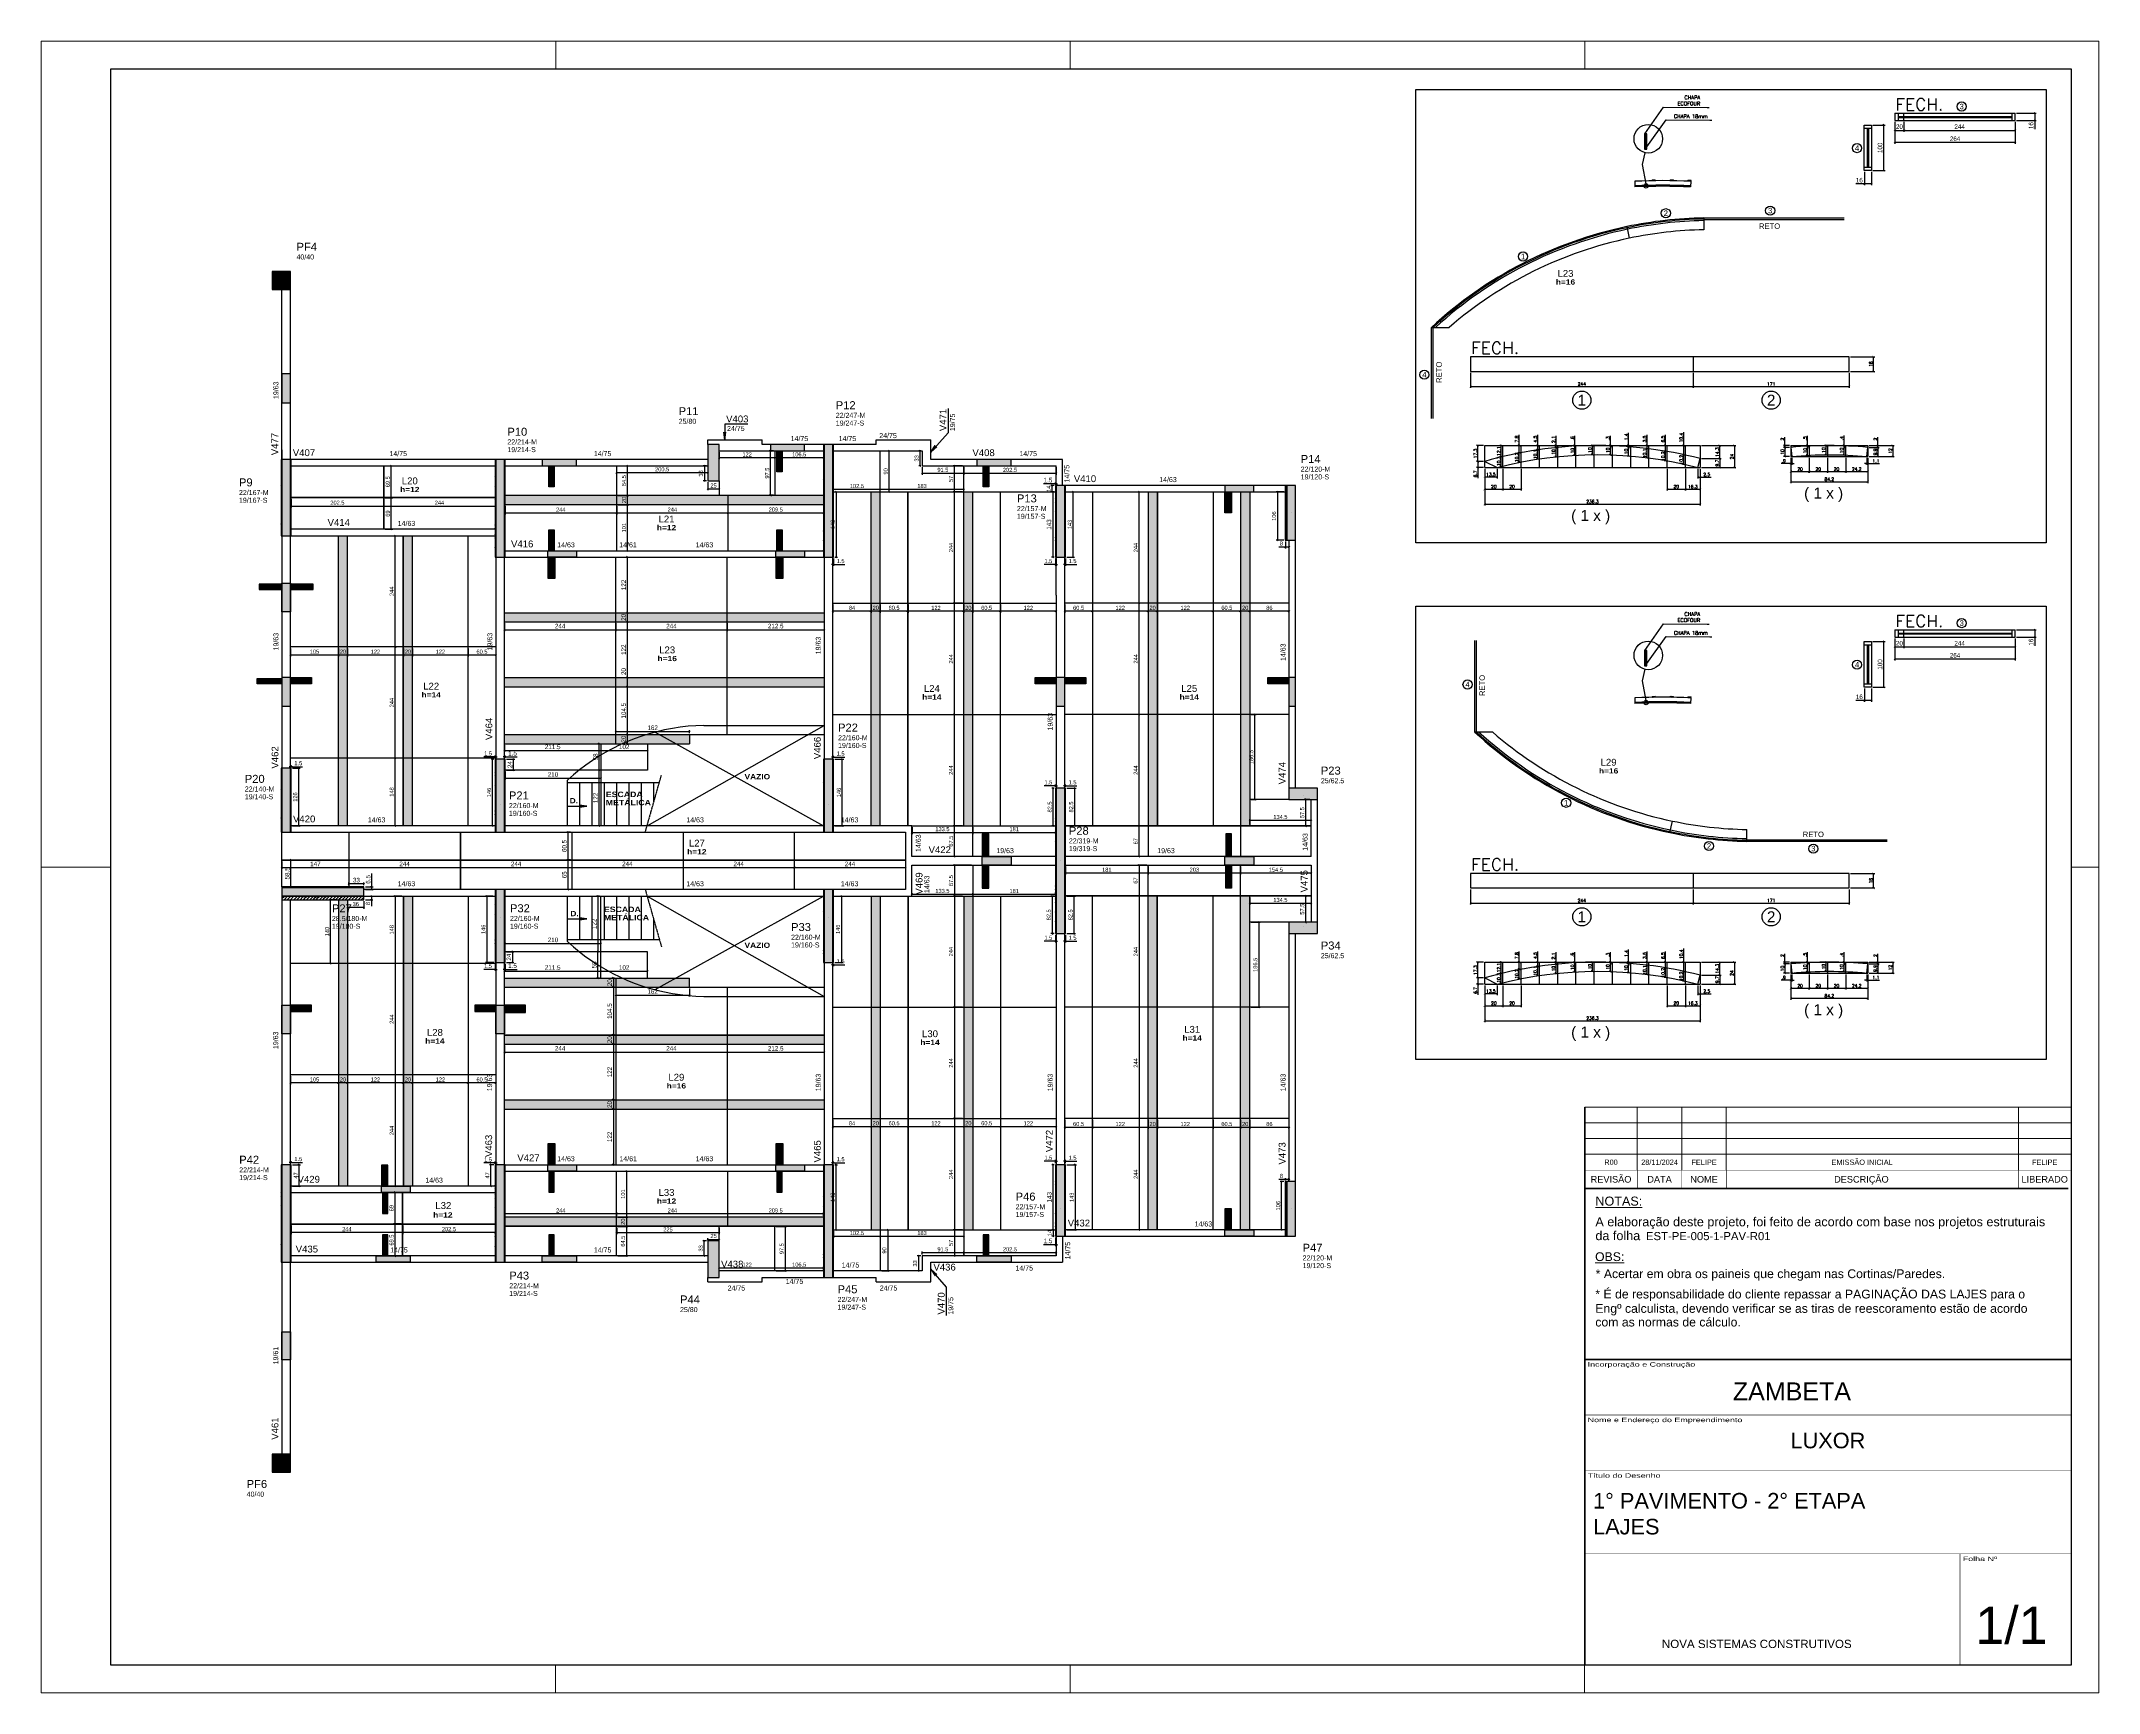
# Model space of a CAD drawing. Extents: x 4150 to 8661, y -614 to 3008.
import ezdxf
from ezdxf.enums import TextEntityAlignment as Align

# ---------------------------------------------------------------- set-up
doc = ezdxf.new("R2010")
doc.units = 0
doc.header["$PDMODE"] = 34
for name, pattern in [('ESTILO_TQS_0002', [0.4, 0.1, -0.3]), ('ESTILO_TQS_0006', [0.3, 0.2, -0.1]), ('ESTILO_TQS_0007', [2.1, 1.5, -0.2, 0.2, -0.2])]:
    doc.linetypes.add(name, pattern=pattern)
for name, color, linetype, lineweight in [('CARIMBO', 255, 'Continuous', 9), ('FOLHA', 255, 'Continuous', 5), ('Folhas', 255, 'Continuous', 9), ('Hachura', 251, 'Continuous', 9), ('Madeira', 126, 'Continuous', 18), ('Texto Seção', 7, 'Continuous', 15)]:
    doc.layers.add(name, color=color, linetype=linetype, lineweight=lineweight)
for name, color, linetype in [('COTA', 241, 'Continuous'), ('Cota Seção (2x)', 4, 'Continuous'), ('MTH-230', 1, 'Continuous'), ('MTH-COTAS7', 31, 'Continuous'), ('MTH-DIM-PILAR', 3, 'Continuous'), ('MTH-DIM-VIGA', 3, 'Continuous'), ('MTH-EIXO-217', 8, 'Continuous'), ('MTH-FACE-VIGA', 7, 'Continuous'), ('MTH-LINHA-SEÇÃO', 16, 'Continuous'), ('MTH-PILAR-SEGUE', 5, 'Continuous'), ('MTH-SOMBRA21', 150, 'Continuous'), ('MTH-SOMBRA25', 253, 'Continuous'), ('MTH-TIT1-PILAR', 5, 'Continuous'), ('MTH-TIT1-VIGA', 5, 'Continuous'), ('MTH-TXT-NEGRITO', 5, 'Continuous'), ('MTH-VIGA-INVERTIDA', 7, 'ESTILO_TQS_0002'), ('Painéis', 200, 'Continuous'), ('Romaneio', 10, 'Continuous'), ('SARR_2.2x7', 40, 'Continuous')]:
    doc.layers.add(name, color=color, linetype=linetype)
doc.styles.add('ARIAL', font='arial.ttf')
doc.styles.add('COTA TECNICA', font='techl___.ttf', dxfattribs={"height": 10})
doc.styles.add('COTA TECNICA-50', font='techl___.ttf', dxfattribs={"height": 9})
doc.styles.add('REGUA-120', font='ROMANS.shx', dxfattribs={"height": 15})
doc.styles.add('ROMANS', font='romans.shx')
doc.styles.add('Tecnologia', font='')
doc.styles.add('TQS_ARIAL', font='arial.ttf')
doc.styles.add('TQS_ARIAL_BLACK', font='ariblk.ttf')
doc.styles.add('VERDANA', font='verdana.ttf', dxfattribs={"oblique": 15})
doc.styles.get('Tecnologia').set_extended_font_data('Forgotten Futurist')
doc.dimstyles.new('COTA PAINEL-50', dxfattribs={"dimtxt": 9, "dimasz": 3, "dimexe": 3, "dimexo": 3, "dimgap": 3, "dimtad": 1, "dimdec": 1, "dimzin": 12, "dimdsep": 46, "dimtxsty": 'COTA TECNICA-50', "dimblk1": 'OBLIQUE', "dimblk2": 'OBLIQUE', "dimsah": 1, "dimcen": 0.9, "dimclrd": 4, "dimclre": 4, "dimclrt": 240, "dimadec": 1, "dimazin": 3, "dimtfac": 1, "dimtdec": 1, "dimtmove": 0, "dimatfit": 3, "dimfxl": 1, "dimtolj": 1, "dimtzin": 12, "dimarcsym": 0})
doc.dimstyles.new('Cota Seção (2x)', dxfattribs={"dimtxt": 7, "dimasz": 5, "dimexe": 3, "dimexo": 3, "dimgap": 2, "dimtad": 3, "dimdec": 1, "dimlfac": 0.5, "dimzin": 12, "dimdsep": 46, "dimtxsty": 'ROMANS', "dimblk": 'ARCHTICK', "dimcen": 0, "dimclrd": 4, "dimclre": 4, "dimclrt": 1, "dimadec": 1, "dimazin": 3, "dimtfac": 1, "dimtdec": 1, "dimtmove": 0, "dimatfit": 3, "dimldrblk": 'OBLIQUE', "dimfxl": 1, "dimtolj": 1, "dimtzin": 12, "dimarcsym": 0})
doc.dimstyles.new('PAINEL', dxfattribs={"dimtxt": 10, "dimasz": 3, "dimexe": 3, "dimexo": 3, "dimgap": 3, "dimtad": 1, "dimdec": 1, "dimzin": 12, "dimdsep": 46, "dimtxsty": 'COTA TECNICA', "dimblk1": 'OBLIQUE', "dimblk2": 'OBLIQUE', "dimsah": 1, "dimcen": 0.9, "dimclrd": 4, "dimclre": 4, "dimclrt": 240, "dimadec": 1, "dimazin": 3, "dimtfac": 1, "dimtdec": 1, "dimtmove": 0, "dimatfit": 3, "dimfxl": 1, "dimtolj": 1, "dimtzin": 12, "dimarcsym": 0})

# ---------------------------------------------------------------- blocks, each defined once
blk = doc.blocks.new('Carimbo Laje')
at = {"layer": 'CARIMBO', "color": 30}
for points, const_width in [([(124981.9, 144853.7), (123684.7, 144853.7), (123684.7, 144038.4)], 4.45), ([(123684.7, 144705.5), (124981.9, 144705.5)], 1.48), ([(123684.7, 144557.3), (124981.9, 144557.3)], 1.48), ([(123684.7, 144334.9), (124981.9, 144334.9)], 1.48), ([(124685.4, 144038.4), (124685.4, 144334.9)], 1.48), ([(123684.7, 144038.4), (124981.9, 144038.4)], 1.48)]:
    blk.add_lwpolyline(points, dxfattribs=dict(at, const_width=const_width))
at = {"color": 0, "linetype": 'Continuous', "ltscale": 5, "style": 'ARIAL'}
blk.add_text('NOVA SISTEMAS CONSTRUTIVOS', height=22.118, dxfattribs=at).set_placement((123890.4, 144083.7))
at = {"color": 7, "style": 'ARIAL'}
blk.add_attdef('INCORPORAÇÃO_E_CONTRUÇÃO', text='', height=45.7, dxfattribs=at).set_placement((124364.7, 144777.9), align=Align.MIDDLE_CENTER)
blk.add_attdef('NOME_DA_OBRA', text='', height=41.5, dxfattribs=at).set_placement((124333.3, 144616.6), align=Align.CENTER)
for tag, p in [('PAVIMENTO', (123706.9, 144455.9)), ('TIPO_DE_PROJETO', (123706.9, 144386.8))]:
    blk.add_attdef(tag, p, '', height=41.5, dxfattribs=at)
at = {"color": 7, "style": 'ARIAL', "oblique": 10}
blk.add_attdef('FOLHA_Nº', text='', height=111.2, dxfattribs=at).set_placement((124832.8, 144149.1), align=Align.CENTER)
at = {"layer": 'CARIMBO', "color": 7, "style": 'VERDANA'}
blk.add_attdef('ENDEREÇO', text='', height=14.8, dxfattribs=at).set_placement((124333.3, 144572.1), align=Align.CENTER)
at = {"layer": 'Folhas', "style": 'Tecnologia', "width": 1.5}
for s, p in [('Incorporação e Construção', (123692.5, 144846.3)), ('Nome e Endereço do Empreendimento', (123692.5, 144698.1)), ('Título do Desenho', (123692.5, 144549.8)), ('Folha Nº', (124693.1, 144327.5))]:
    blk.add_text(s, height=11.86, dxfattribs=at).set_placement(p, align=Align.TOP_LEFT)
blk = doc.blocks.new('Revisão Carimbo')
at = {"color": 30}
for p, q in [((0, 155), (925, 155)), ((0, 125), (925, 125)), ((100, 35), (100, 155)), ((184.66, 35), (184.66, 155)), ((269.32, 35), (269.32, 155)), ((825, 35), (825, 155)), ((0, 95), (925, 95)), ((0, 65), (925, 65))]:
    blk.add_line(p, q, dxfattribs=at)
for points, const_width in [([(0, 0), (0, 155)], 3), ([(0, 0), (920, 0)], 3), ([(0, 35), (925, 35)], 1), ([(100, 35), (100, 0)], 1), ([(184.66, 35), (184.66, 0)], 1), ([(269.32, 35), (269.32, 0)], 1), ([(825, 35), (825, 0)], 1)]:
    blk.add_lwpolyline(points, dxfattribs=dict(at, const_width=const_width))
at = {"color": 7, "style": 'ARIAL'}
for s, p in [('REVISÃO', (50, 17.5)), ('DATA', (142.33, 17.5)), ('NOME', (226.99, 17.5)), ('DESCRIÇÃO', (526.27, 17.5)), ('LIBERADO', (875, 17.5))]:
    blk.add_text(s, height=12.5, dxfattribs=at).set_placement(p, align=Align.MIDDLE_CENTER)
at = {"layer": 'CARIMBO', "color": 7, "style": 'ARIAL'}
for tag, p in [('REVISÃO_03', (50, 140)), ('REVISÃO_02', (50, 110)), ('DATA', (142.33, 140)), ('NOME', (226.99, 140)), ('LIBERADO', (875, 140)), ('REVISÃO_01', (50, 80)), ('DATA', (142.33, 110)), ('DATA', (142.33, 80)), ('NOME', (226.99, 110)), ('NOME', (226.99, 80)), ('LIBERADO', (875, 110)), ('LIBERADO', (875, 80)), ('REVISÃO_00', (50, 50)), ('DATA', (142.33, 50)), ('NOME', (226.99, 50)), ('LIBERADO', (875, 50))]:
    blk.add_attdef(tag, text='', height=10, dxfattribs=at).set_placement(p, align=Align.MIDDLE_CENTER)
for p in [(279.32, 140), (279.32, 110), (279.32, 80), (279.32, 50)]:
    blk.add_attdef('DESCRIÇÃO', text='', height=10, dxfattribs=at).set_placement(p, align=Align.MIDDLE_LEFT)
blk = doc.blocks.new('_Oblique')
at = {"color": 0, "linetype": 'ByBlock', "lineweight": -2}
blk.add_line((-0.5, -0.5), (0.5, 0.5), dxfattribs=at)
blk = doc.blocks.new('*D33')
at = {"layer": 'COTA', "color": 4, "lineweight": -2, "transparency": 16777216}
for p, q in [((4677.9, 1209.4), (4677.9, 1192.8)), ((4677.9, 1195.8), (4824.9, 1195.8)), ((4824.9, 1209.4), (4824.9, 1192.8))]:
    blk.add_line(p, q, dxfattribs=at)
at = {"layer": 'Defpoints', "color": 0, "transparency": 16777216}
for p in [(4677.9, 1212.4), (4824.9, 1212.4), (4824.9, 1195.8)]:
    blk.add_point(p, dxfattribs=at)
at = {"layer": 'COTA', "color": 4, "lineweight": -2, "transparency": 16777216, "xscale": 3, "yscale": 3, "zscale": 3, "rotation": 180}
blk.add_blockref('_Oblique', (4677.9, 1195.8), dxfattribs=at)
at = {"layer": 'COTA', "color": 4, "lineweight": -2, "transparency": 16777216, "xscale": 3, "yscale": 3, "zscale": 3}
blk.add_blockref('_Oblique', (4824.9, 1195.8), dxfattribs=at)
at = {"layer": 'COTA', "color": 240, "transparency": 16777216, "insert": (4751.4, 1203.8), "char_height": 10, "attachment_point": 5, "style": 'COTA TECNICA'}
blk.add_mtext('\\A1;147', dxfattribs=at)
blk = doc.blocks.new('*D34')
at = {"layer": 'COTA', "color": 4, "lineweight": -2, "transparency": 16777216}
for p, q in [((4824.9, 1209.4), (4824.9, 1192.8)), ((4824.9, 1195.8), (5068.9, 1195.8)), ((5068.9, 1209.4), (5068.9, 1192.8))]:
    blk.add_line(p, q, dxfattribs=at)
at = {"layer": 'Defpoints', "color": 0, "transparency": 16777216}
for p in [(4824.9, 1212.4), (5068.9, 1212.4), (5068.9, 1195.8)]:
    blk.add_point(p, dxfattribs=at)
at = {"layer": 'COTA', "color": 4, "lineweight": -2, "transparency": 16777216, "xscale": 3, "yscale": 3, "zscale": 3, "rotation": 180}
blk.add_blockref('_Oblique', (4824.9, 1195.8), dxfattribs=at)
at = {"layer": 'COTA', "color": 4, "lineweight": -2, "transparency": 16777216, "xscale": 3, "yscale": 3, "zscale": 3}
blk.add_blockref('_Oblique', (5068.9, 1195.8), dxfattribs=at)
at = {"layer": 'COTA', "color": 240, "transparency": 16777216, "insert": (4946.9, 1203.8), "char_height": 10, "attachment_point": 5, "style": 'COTA TECNICA'}
blk.add_mtext('\\A1;244', dxfattribs=at)
blk = doc.blocks.new('*D35')
at = {"layer": 'COTA', "color": 4, "lineweight": -2, "transparency": 16777216}
for p, q in [((5069.4, 1209.4), (5069.4, 1192.8)), ((5069.4, 1195.8), (5313.4, 1195.8)), ((5313.4, 1207.4), (5313.4, 1192.8))]:
    blk.add_line(p, q, dxfattribs=at)
at = {"layer": 'Defpoints', "color": 0, "transparency": 16777216}
for p in [(5069.4, 1212.4), (5313.4, 1210.4), (5313.4, 1195.8)]:
    blk.add_point(p, dxfattribs=at)
at = {"layer": 'COTA', "color": 4, "lineweight": -2, "transparency": 16777216, "xscale": 3, "yscale": 3, "zscale": 3, "rotation": 180}
blk.add_blockref('_Oblique', (5069.4, 1195.8), dxfattribs=at)
at = {"layer": 'COTA', "color": 4, "lineweight": -2, "transparency": 16777216, "xscale": 3, "yscale": 3, "zscale": 3}
blk.add_blockref('_Oblique', (5313.4, 1195.8), dxfattribs=at)
at = {"layer": 'COTA', "color": 240, "transparency": 16777216, "insert": (5191.4, 1203.8), "char_height": 10, "attachment_point": 5, "style": 'COTA TECNICA'}
blk.add_mtext('\\A1;244', dxfattribs=at)
blk = doc.blocks.new('*D36')
at = {"layer": 'COTA', "color": 4, "lineweight": -2, "transparency": 16777216}
for p, q in [((5313.4, 1207.4), (5313.4, 1192.8)), ((5313.4, 1195.8), (5557.4, 1195.8))]:
    blk.add_line(p, q, dxfattribs=at)
at = {"layer": 'Defpoints', "color": 0, "transparency": 16777216}
for p in [(5313.4, 1210.4), (5557.4, 1195.8), (5557.4, 1195.8)]:
    blk.add_point(p, dxfattribs=at)
at = {"layer": 'COTA', "color": 4, "lineweight": -2, "transparency": 16777216, "xscale": 3, "yscale": 3, "zscale": 3, "rotation": 180}
blk.add_blockref('_Oblique', (5313.4, 1195.8), dxfattribs=at)
at = {"layer": 'COTA', "color": 4, "lineweight": -2, "transparency": 16777216, "xscale": 3, "yscale": 3, "zscale": 3}
blk.add_blockref('_Oblique', (5557.4, 1195.8), dxfattribs=at)
at = {"layer": 'COTA', "color": 240, "transparency": 16777216, "insert": (5435.4, 1203.8), "char_height": 10, "attachment_point": 5, "style": 'COTA TECNICA'}
blk.add_mtext('\\A1;244', dxfattribs=at)
blk = doc.blocks.new('*D37')
at = {"layer": 'COTA', "color": 4, "lineweight": -2, "transparency": 16777216}
blk.add_line((5557.4, 1195.8), (5801.4, 1195.8), dxfattribs=at)
at = {"layer": 'Defpoints', "color": 0, "transparency": 16777216}
for p in [(5557.4, 1195.8), (5801.4, 1195.8), (5801.4, 1195.8)]:
    blk.add_point(p, dxfattribs=at)
at = {"layer": 'COTA', "color": 4, "lineweight": -2, "transparency": 16777216, "xscale": 3, "yscale": 3, "zscale": 3, "rotation": 180}
blk.add_blockref('_Oblique', (5557.4, 1195.8), dxfattribs=at)
at = {"layer": 'COTA', "color": 4, "lineweight": -2, "transparency": 16777216, "xscale": 3, "yscale": 3, "zscale": 3}
blk.add_blockref('_Oblique', (5801.4, 1195.8), dxfattribs=at)
at = {"layer": 'COTA', "color": 240, "transparency": 16777216, "insert": (5679.4, 1203.8), "char_height": 10, "attachment_point": 5, "style": 'COTA TECNICA'}
blk.add_mtext('\\A1;244', dxfattribs=at)
blk = doc.blocks.new('*D38')
at = {"layer": 'COTA', "color": 4, "lineweight": -2, "transparency": 16777216}
for p, q in [((5801.4, 1195.8), (6045.4, 1195.8)), ((6045.4, 1197.9), (6045.4, 1192.8))]:
    blk.add_line(p, q, dxfattribs=at)
at = {"layer": 'Defpoints', "color": 0, "transparency": 16777216}
for p in [(5801.4, 1195.8), (6045.4, 1200.9), (6045.4, 1195.8)]:
    blk.add_point(p, dxfattribs=at)
at = {"layer": 'COTA', "color": 4, "lineweight": -2, "transparency": 16777216, "xscale": 3, "yscale": 3, "zscale": 3, "rotation": 180}
blk.add_blockref('_Oblique', (5801.4, 1195.8), dxfattribs=at)
at = {"layer": 'COTA', "color": 4, "lineweight": -2, "transparency": 16777216, "xscale": 3, "yscale": 3, "zscale": 3}
blk.add_blockref('_Oblique', (6045.4, 1195.8), dxfattribs=at)
at = {"layer": 'COTA', "color": 240, "transparency": 16777216, "insert": (5923.4, 1203.8), "char_height": 10, "attachment_point": 5, "style": 'COTA TECNICA'}
blk.add_mtext('\\A1;244', dxfattribs=at)
blk = doc.blocks.new('*D39')
at = {"layer": 'COTA', "color": 4, "lineweight": -2, "transparency": 16777216}
for p, q in [((5310.4, 1212.4), (5302.3, 1212.4)), ((5305.3, 1147.4), (5305.3, 1212.4)), ((5310.4, 1147.4), (5302.3, 1147.4))]:
    blk.add_line(p, q, dxfattribs=at)
at = {"layer": 'Defpoints', "color": 0, "transparency": 16777216}
for p in [(5305.3, 1212.4), (5313.4, 1212.4), (5313.4, 1147.4)]:
    blk.add_point(p, dxfattribs=at)
at = {"layer": 'COTA', "color": 4, "lineweight": -2, "transparency": 16777216, "xscale": 3, "yscale": 3, "zscale": 3}
for p, rotation in [((5305.3, 1212.4), 90), ((5305.3, 1147.4), 270)]:
    blk.add_blockref('_Oblique', p, dxfattribs=dict(at, rotation=rotation))
at = {"layer": 'COTA', "color": 240, "transparency": 16777216, "insert": (5297.2, 1179.9), "char_height": 10, "attachment_point": 5, "rotation": 90, "style": 'COTA TECNICA'}
blk.add_mtext('\\A1;65', dxfattribs=at)
blk = doc.blocks.new('*D40')
at = {"layer": 'COTA', "color": 4, "lineweight": -2, "transparency": 16777216}
for p, q in [((5310.4, 1273.4), (5302.3, 1273.4)), ((5305.3, 1212.9), (5305.3, 1273.4)), ((5310.4, 1212.9), (5302.3, 1212.9))]:
    blk.add_line(p, q, dxfattribs=at)
at = {"layer": 'Defpoints', "color": 0, "transparency": 16777216}
for p in [(5305.3, 1273.4), (5313.4, 1273.4), (5313.4, 1212.9)]:
    blk.add_point(p, dxfattribs=at)
at = {"layer": 'COTA', "color": 4, "lineweight": -2, "transparency": 16777216, "xscale": 3, "yscale": 3, "zscale": 3}
for p, rotation in [((5305.3, 1273.4), 90), ((5305.3, 1212.9), 270)]:
    blk.add_blockref('_Oblique', p, dxfattribs=dict(at, rotation=rotation))
at = {"layer": 'COTA', "color": 240, "transparency": 16777216, "insert": (5297.2, 1243.1), "char_height": 10, "attachment_point": 5, "rotation": 90, "style": 'COTA TECNICA'}
blk.add_mtext('\\A1;60.5', dxfattribs=at)
blk = doc.blocks.new('*D41')
at = {"layer": 'COTA', "color": 4, "lineweight": -2, "transparency": 16777216}
for p, q in [((4698.4, 2003.4), (4698.4, 1985.1)), ((4698.4, 1988.1), (4900.9, 1988.1)), ((4900.9, 2003.4), (4900.9, 1985.1))]:
    blk.add_line(p, q, dxfattribs=at)
at = {"layer": 'Defpoints', "color": 0, "transparency": 16777216}
for p in [(4698.4, 2006.4), (4900.9, 2006.4), (4900.9, 1988.1)]:
    blk.add_point(p, dxfattribs=at)
at = {"layer": 'COTA', "color": 4, "lineweight": -2, "transparency": 16777216, "xscale": 3, "yscale": 3, "zscale": 3, "rotation": 180}
blk.add_blockref('_Oblique', (4698.4, 1988.1), dxfattribs=at)
at = {"layer": 'COTA', "color": 4, "lineweight": -2, "transparency": 16777216, "xscale": 3, "yscale": 3, "zscale": 3}
blk.add_blockref('_Oblique', (4900.9, 1988.1), dxfattribs=at)
at = {"layer": 'COTA', "color": 240, "transparency": 16777216, "insert": (4799.6, 1995.7), "char_height": 9, "attachment_point": 5, "style": 'COTA TECNICA-50'}
blk.add_mtext('\\A1;202.5', dxfattribs=at)
blk = doc.blocks.new('*D42')
at = {"layer": 'COTA', "color": 4, "lineweight": -2, "transparency": 16777216}
for p, q in [((4901.4, 2003.4), (4901.4, 1985.1)), ((4901.4, 1988.1), (5145.4, 1988.1)), ((5145.4, 2003.4), (5145.4, 1985.1))]:
    blk.add_line(p, q, dxfattribs=at)
at = {"layer": 'Defpoints', "color": 0, "transparency": 16777216}
for p in [(4901.4, 2006.4), (5145.4, 2006.4), (5145.4, 1988.1)]:
    blk.add_point(p, dxfattribs=at)
at = {"layer": 'COTA', "color": 4, "lineweight": -2, "transparency": 16777216, "xscale": 3, "yscale": 3, "zscale": 3, "rotation": 180}
blk.add_blockref('_Oblique', (4901.4, 1988.1), dxfattribs=at)
at = {"layer": 'COTA', "color": 4, "lineweight": -2, "transparency": 16777216, "xscale": 3, "yscale": 3, "zscale": 3}
blk.add_blockref('_Oblique', (5145.4, 1988.1), dxfattribs=at)
at = {"layer": 'COTA', "color": 240, "transparency": 16777216, "insert": (5023.4, 1995.6), "char_height": 9, "attachment_point": 5, "style": 'COTA TECNICA-50'}
blk.add_mtext('\\A1;244', dxfattribs=at)
blk = doc.blocks.new('*D43')
at = {"layer": 'COTA', "color": 4, "lineweight": -2, "transparency": 16777216}
for p, q in [((4904.4, 2006.4), (4920.8, 2006.4)), ((4917.8, 1937.4), (4917.8, 2006.4)), ((4904.4, 1937.4), (4920.8, 1937.4))]:
    blk.add_line(p, q, dxfattribs=at)
at = {"layer": 'Defpoints', "color": 0, "transparency": 16777216}
for p in [(4901.4, 2006.4), (4917.8, 2006.4), (4901.4, 1937.4)]:
    blk.add_point(p, dxfattribs=at)
at = {"layer": 'COTA', "color": 4, "lineweight": -2, "transparency": 16777216, "xscale": 3, "yscale": 3, "zscale": 3}
for p, rotation in [((4917.8, 2006.4), 90), ((4917.8, 1937.4), 270)]:
    blk.add_blockref('_Oblique', p, dxfattribs=dict(at, rotation=rotation))
at = {"layer": 'COTA', "color": 240, "transparency": 16777216, "insert": (4910.2, 1971.9), "char_height": 9, "attachment_point": 5, "rotation": 90, "style": 'COTA TECNICA-50'}
blk.add_mtext('\\A1;69', dxfattribs=at)
blk = doc.blocks.new('*D44')
at = {"layer": 'COTA', "color": 4, "lineweight": -2, "transparency": 16777216}
for p, q in [((4904.4, 2076.4), (4920.8, 2076.4)), ((4917.8, 2006.9), (4917.8, 2076.4)), ((4904.4, 2006.9), (4920.8, 2006.9))]:
    blk.add_line(p, q, dxfattribs=at)
at = {"layer": 'Defpoints', "color": 0, "transparency": 16777216}
for p in [(4901.4, 2076.4), (4917.8, 2076.4), (4901.4, 2006.9)]:
    blk.add_point(p, dxfattribs=at)
at = {"layer": 'COTA', "color": 4, "lineweight": -2, "transparency": 16777216, "xscale": 3, "yscale": 3, "zscale": 3}
for p, rotation in [((4917.8, 2076.4), 90), ((4917.8, 2006.9), 270)]:
    blk.add_blockref('_Oblique', p, dxfattribs=dict(at, rotation=rotation))
at = {"layer": 'COTA', "color": 240, "transparency": 16777216, "insert": (4910.2, 2041.6), "char_height": 9, "attachment_point": 5, "rotation": 90, "style": 'COTA TECNICA-50'}
blk.add_mtext('\\A1;69.5', dxfattribs=at)
blk = doc.blocks.new('*D45')
at = {"layer": 'COTA', "color": 4, "lineweight": -2, "transparency": 16777216}
for p, q in [((5411.4, 2073.4), (5411.4, 2058.3)), ((5611.9, 2061.3), (5411.4, 2061.3)), ((5611.9, 2073.4), (5611.9, 2058.3))]:
    blk.add_line(p, q, dxfattribs=at)
at = {"layer": 'Defpoints', "color": 0, "transparency": 16777216}
for p in [(5411.4, 2076.4), (5611.9, 2076.4), (5411.4, 2061.3)]:
    blk.add_point(p, dxfattribs=at)
at = {"layer": 'COTA', "color": 4, "lineweight": -2, "transparency": 16777216, "xscale": 3, "yscale": 3, "zscale": 3, "rotation": 180}
blk.add_blockref('_Oblique', (5411.4, 2061.3), dxfattribs=at)
at = {"layer": 'COTA', "color": 4, "lineweight": -2, "transparency": 16777216, "xscale": 3, "yscale": 3, "zscale": 3}
blk.add_blockref('_Oblique', (5611.9, 2061.3), dxfattribs=at)
at = {"layer": 'COTA', "color": 240, "transparency": 16777216, "insert": (5511.6, 2068.9), "char_height": 9, "attachment_point": 5, "style": 'COTA TECNICA-50'}
blk.add_mtext('\\A1;200.5', dxfattribs=at)
blk = doc.blocks.new('*D46')
at = {"layer": 'COTA', "color": 4, "lineweight": -2, "transparency": 16777216}
for p, q in [((5608.9, 2076.4), (5601.3, 2076.4)), ((5604.3, 2076.4), (5604.3, 2043.4)), ((5608.9, 2043.4), (5601.3, 2043.4))]:
    blk.add_line(p, q, dxfattribs=at)
at = {"layer": 'Defpoints', "color": 0, "transparency": 16777216}
for p in [(5611.9, 2076.4), (5604.3, 2043.4), (5611.9, 2043.4)]:
    blk.add_point(p, dxfattribs=at)
at = {"layer": 'COTA', "color": 4, "lineweight": -2, "transparency": 16777216, "xscale": 3, "yscale": 3, "zscale": 3}
for p, rotation in [((5604.3, 2076.4), 90), ((5604.3, 2043.4), 270)]:
    blk.add_blockref('_Oblique', p, dxfattribs=dict(at, rotation=rotation))
at = {"layer": 'COTA', "color": 240, "transparency": 16777216, "insert": (5596.6, 2059.9), "char_height": 9, "attachment_point": 5, "rotation": 90, "style": 'COTA TECNICA-50'}
blk.add_mtext('\\A1;33', dxfattribs=at)
blk = doc.blocks.new('*D47')
at = {"layer": 'COTA', "color": 4, "lineweight": -2, "transparency": 16777216}
for p, q in [((5655.9, 1988.4), (5655.9, 1970)), ((5865.4, 1988.4), (5865.4, 1970)), ((5865.4, 1973), (5655.9, 1973))]:
    blk.add_line(p, q, dxfattribs=at)
at = {"layer": 'Defpoints', "color": 0, "transparency": 16777216}
for p in [(5655.9, 1991.4), (5865.4, 1991.4), (5655.9, 1973)]:
    blk.add_point(p, dxfattribs=at)
at = {"layer": 'COTA', "color": 4, "lineweight": -2, "transparency": 16777216, "xscale": 3, "yscale": 3, "zscale": 3, "rotation": 180}
blk.add_blockref('_Oblique', (5655.9, 1973), dxfattribs=at)
at = {"layer": 'COTA', "color": 4, "lineweight": -2, "transparency": 16777216, "xscale": 3, "yscale": 3, "zscale": 3}
blk.add_blockref('_Oblique', (5865.4, 1973), dxfattribs=at)
at = {"layer": 'COTA', "color": 240, "transparency": 16777216, "insert": (5760.6, 1980.6), "char_height": 9, "attachment_point": 5, "style": 'COTA TECNICA-50'}
blk.add_mtext('\\A1;209.5', dxfattribs=at)
blk = doc.blocks.new('*D48')
at = {"layer": 'COTA', "color": 4, "lineweight": -2, "transparency": 16777216}
for p, q in [((5411.9, 1988.4), (5411.9, 1970)), ((5655.9, 1988.4), (5655.9, 1970)), ((5655.9, 1973), (5411.9, 1973))]:
    blk.add_line(p, q, dxfattribs=at)
at = {"layer": 'Defpoints', "color": 0, "transparency": 16777216}
for p in [(5411.9, 1991.4), (5655.9, 1991.4), (5411.9, 1973)]:
    blk.add_point(p, dxfattribs=at)
at = {"layer": 'COTA', "color": 4, "lineweight": -2, "transparency": 16777216, "xscale": 3, "yscale": 3, "zscale": 3, "rotation": 180}
blk.add_blockref('_Oblique', (5411.9, 1973), dxfattribs=at)
at = {"layer": 'COTA', "color": 4, "lineweight": -2, "transparency": 16777216, "xscale": 3, "yscale": 3, "zscale": 3}
blk.add_blockref('_Oblique', (5655.9, 1973), dxfattribs=at)
at = {"layer": 'COTA', "color": 240, "transparency": 16777216, "insert": (5533.9, 1980.6), "char_height": 9, "attachment_point": 5, "style": 'COTA TECNICA-50'}
blk.add_mtext('\\A1;244', dxfattribs=at)
blk = doc.blocks.new('*D49')
at = {"layer": 'COTA', "color": 4, "lineweight": -2, "transparency": 16777216}
for p, q in [((5167.4, 1988.4), (5167.4, 1970)), ((5411.4, 1988.4), (5411.4, 1970)), ((5411.4, 1973), (5167.4, 1973))]:
    blk.add_line(p, q, dxfattribs=at)
at = {"layer": 'Defpoints', "color": 0, "transparency": 16777216}
for p in [(5167.4, 1991.4), (5411.4, 1991.4), (5167.4, 1973)]:
    blk.add_point(p, dxfattribs=at)
at = {"layer": 'COTA', "color": 4, "lineweight": -2, "transparency": 16777216, "xscale": 3, "yscale": 3, "zscale": 3, "rotation": 180}
blk.add_blockref('_Oblique', (5167.4, 1973), dxfattribs=at)
at = {"layer": 'COTA', "color": 4, "lineweight": -2, "transparency": 16777216, "xscale": 3, "yscale": 3, "zscale": 3}
blk.add_blockref('_Oblique', (5411.4, 1973), dxfattribs=at)
at = {"layer": 'COTA', "color": 240, "transparency": 16777216, "insert": (5289.4, 1980.6), "char_height": 9, "attachment_point": 5, "style": 'COTA TECNICA-50'}
blk.add_mtext('\\A1;244', dxfattribs=at)
blk = doc.blocks.new('*D50')
at = {"layer": 'COTA', "color": 4, "lineweight": -2, "transparency": 16777216}
for p, q in [((5414.4, 1991.4), (5438.6, 1991.4)), ((5435.6, 1890.4), (5435.6, 1991.4)), ((5414.4, 1890.4), (5438.6, 1890.4))]:
    blk.add_line(p, q, dxfattribs=at)
at = {"layer": 'Defpoints', "color": 0, "transparency": 16777216}
for p in [(5411.4, 1991.4), (5435.6, 1991.4), (5411.4, 1890.4)]:
    blk.add_point(p, dxfattribs=at)
at = {"layer": 'COTA', "color": 4, "lineweight": -2, "transparency": 16777216, "xscale": 3, "yscale": 3, "zscale": 3}
for p, rotation in [((5435.6, 1991.4), 90), ((5435.6, 1890.4), 270)]:
    blk.add_blockref('_Oblique', p, dxfattribs=dict(at, rotation=rotation))
at = {"layer": 'COTA', "color": 240, "transparency": 16777216, "insert": (5428, 1940.9), "char_height": 9, "attachment_point": 5, "rotation": 90, "style": 'COTA TECNICA-50'}
blk.add_mtext('\\A1;101', dxfattribs=at)
blk = doc.blocks.new('*D51')
at = {"layer": 'COTA', "color": 4, "lineweight": -2, "transparency": 16777216}
for p, q in [((5414.4, 2011.4), (5438.6, 2011.4)), ((5414.4, 1991.4), (5438.6, 1991.4)), ((5435.6, 1991.4), (5435.6, 2011.4))]:
    blk.add_line(p, q, dxfattribs=at)
at = {"layer": 'Defpoints', "color": 0, "transparency": 16777216}
for p in [(5411.4, 2011.4), (5411.4, 1991.4), (5435.6, 2011.4)]:
    blk.add_point(p, dxfattribs=at)
at = {"layer": 'COTA', "color": 4, "lineweight": -2, "transparency": 16777216, "xscale": 3, "yscale": 3, "zscale": 3}
for p, rotation in [((5435.6, 2011.4), 90), ((5435.6, 1991.4), 270)]:
    blk.add_blockref('_Oblique', p, dxfattribs=dict(at, rotation=rotation))
at = {"layer": 'COTA', "color": 240, "transparency": 16777216, "insert": (5428, 2001.4), "char_height": 9, "attachment_point": 5, "rotation": 90, "style": 'COTA TECNICA-50'}
blk.add_mtext('\\A1;20', dxfattribs=at)
blk = doc.blocks.new('*D52')
at = {"layer": 'COTA', "color": 4, "lineweight": -2, "transparency": 16777216}
for p, q in [((5414.4, 2076.4), (5438.6, 2076.4)), ((5435.6, 2011.9), (5435.6, 2076.4)), ((5414.4, 2011.9), (5438.6, 2011.9))]:
    blk.add_line(p, q, dxfattribs=at)
at = {"layer": 'Defpoints', "color": 0, "transparency": 16777216}
for p in [(5411.4, 2076.4), (5435.6, 2076.4), (5411.4, 2011.9)]:
    blk.add_point(p, dxfattribs=at)
at = {"layer": 'COTA', "color": 4, "lineweight": -2, "transparency": 16777216, "xscale": 3, "yscale": 3, "zscale": 3}
for p, rotation in [((5435.6, 2076.4), 90), ((5435.6, 2011.9), 270)]:
    blk.add_blockref('_Oblique', p, dxfattribs=dict(at, rotation=rotation))
at = {"layer": 'COTA', "color": 240, "transparency": 16777216, "insert": (5428, 2044.1), "char_height": 9, "attachment_point": 5, "rotation": 90, "style": 'COTA TECNICA-50'}
blk.add_mtext('\\A1;64.5', dxfattribs=at)
blk = doc.blocks.new('*D53')
at = {"layer": 'COTA', "color": 4, "lineweight": -2, "transparency": 16777216}
for p, q in [((5611.9, 2040.4), (5611.9, 2022.9)), ((5636.9, 2040.4), (5636.9, 2022.9)), ((5611.9, 2025.9), (5636.9, 2025.9))]:
    blk.add_line(p, q, dxfattribs=at)
at = {"layer": 'Defpoints', "color": 0, "transparency": 16777216}
for p in [(5611.9, 2043.4), (5636.9, 2043.4), (5636.9, 2025.9)]:
    blk.add_point(p, dxfattribs=at)
at = {"layer": 'COTA', "color": 4, "lineweight": -2, "transparency": 16777216, "xscale": 3, "yscale": 3, "zscale": 3, "rotation": 180}
blk.add_blockref('_Oblique', (5611.9, 2025.9), dxfattribs=at)
at = {"layer": 'COTA', "color": 4, "lineweight": -2, "transparency": 16777216, "xscale": 3, "yscale": 3, "zscale": 3}
blk.add_blockref('_Oblique', (5636.9, 2025.9), dxfattribs=at)
at = {"layer": 'COTA', "color": 240, "transparency": 16777216, "insert": (5624.4, 2033.5), "char_height": 9, "attachment_point": 5, "style": 'COTA TECNICA-50'}
blk.add_mtext('\\A1;25', dxfattribs=at)
blk = doc.blocks.new('*D54')
at = {"layer": 'COTA', "color": 4, "lineweight": -2, "transparency": 16777216}
for p, q in [((5758.9, 2106.4), (5758.9, 2091)), ((5865.4, 2094), (5758.9, 2094)), ((5865.4, 2106.4), (5865.4, 2091))]:
    blk.add_line(p, q, dxfattribs=at)
at = {"layer": 'Defpoints', "color": 0, "transparency": 16777216}
for p in [(5758.9, 2109.4), (5758.9, 2094), (5865.4, 2109.4)]:
    blk.add_point(p, dxfattribs=at)
at = {"layer": 'COTA', "color": 4, "lineweight": -2, "transparency": 16777216, "xscale": 3, "yscale": 3, "zscale": 3, "rotation": 180}
blk.add_blockref('_Oblique', (5758.9, 2094), dxfattribs=at)
at = {"layer": 'COTA', "color": 4, "lineweight": -2, "transparency": 16777216, "xscale": 3, "yscale": 3, "zscale": 3}
blk.add_blockref('_Oblique', (5865.4, 2094), dxfattribs=at)
at = {"layer": 'COTA', "color": 240, "transparency": 16777216, "insert": (5812.1, 2101.6), "char_height": 9, "attachment_point": 5, "style": 'COTA TECNICA-50'}
blk.add_mtext('\\A1;106.5', dxfattribs=at)
blk = doc.blocks.new('*D55')
at = {"layer": 'COTA', "color": 4, "lineweight": -2, "transparency": 16777216}
for p, q in [((5636.9, 2106.4), (5636.9, 2091)), ((5758.9, 2094), (5636.9, 2094)), ((5758.9, 2106.4), (5758.9, 2091))]:
    blk.add_line(p, q, dxfattribs=at)
at = {"layer": 'Defpoints', "color": 0, "transparency": 16777216}
for p in [(5636.9, 2109.4), (5636.9, 2094), (5758.9, 2109.4)]:
    blk.add_point(p, dxfattribs=at)
at = {"layer": 'COTA', "color": 4, "lineweight": -2, "transparency": 16777216, "xscale": 3, "yscale": 3, "zscale": 3, "rotation": 180}
blk.add_blockref('_Oblique', (5636.9, 2094), dxfattribs=at)
at = {"layer": 'COTA', "color": 4, "lineweight": -2, "transparency": 16777216, "xscale": 3, "yscale": 3, "zscale": 3}
blk.add_blockref('_Oblique', (5758.9, 2094), dxfattribs=at)
at = {"layer": 'COTA', "color": 240, "transparency": 16777216, "insert": (5697.9, 2101.5), "char_height": 9, "attachment_point": 5, "style": 'COTA TECNICA-50'}
blk.add_mtext('\\A1;122', dxfattribs=at)
blk = doc.blocks.new('*D56')
at = {"layer": 'COTA', "color": 4, "lineweight": -2, "transparency": 16777216}
for p, q in [((5755.9, 2109.4), (5746.5, 2109.4)), ((5749.5, 2011.9), (5749.5, 2109.4)), ((5755.9, 2011.9), (5746.5, 2011.9))]:
    blk.add_line(p, q, dxfattribs=at)
at = {"layer": 'Defpoints', "color": 0, "transparency": 16777216}
for p in [(5749.5, 2109.4), (5758.9, 2109.4), (5758.9, 2011.9)]:
    blk.add_point(p, dxfattribs=at)
at = {"layer": 'COTA', "color": 4, "lineweight": -2, "transparency": 16777216, "xscale": 3, "yscale": 3, "zscale": 3}
for p, rotation in [((5749.5, 2109.4), 90), ((5749.5, 2011.9), 270)]:
    blk.add_blockref('_Oblique', p, dxfattribs=dict(at, rotation=rotation))
at = {"layer": 'COTA', "color": 240, "transparency": 16777216, "insert": (5741.8, 2060.6), "char_height": 9, "attachment_point": 5, "rotation": 90, "style": 'COTA TECNICA-50'}
blk.add_mtext('\\A1;97.5', dxfattribs=at)
blk = doc.blocks.new('*D57')
at = {"layer": 'COTA', "color": 4, "lineweight": -2, "transparency": 16777216}
for p, q in [((5086.4, 1676.4), (5086.4, 1658.5)), ((5146.9, 1676.4), (5146.9, 1658.5)), ((5146.9, 1661.5), (5086.4, 1661.5))]:
    blk.add_line(p, q, dxfattribs=at)
at = {"layer": 'Defpoints', "color": 0, "transparency": 16777216}
for p in [(5086.4, 1679.4), (5146.9, 1679.4), (5086.4, 1661.5)]:
    blk.add_point(p, dxfattribs=at)
at = {"layer": 'COTA', "color": 4, "lineweight": -2, "transparency": 16777216, "xscale": 3, "yscale": 3, "zscale": 3, "rotation": 180}
blk.add_blockref('_Oblique', (5086.4, 1661.5), dxfattribs=at)
at = {"layer": 'COTA', "color": 4, "lineweight": -2, "transparency": 16777216, "xscale": 3, "yscale": 3, "zscale": 3}
blk.add_blockref('_Oblique', (5146.9, 1661.5), dxfattribs=at)
at = {"layer": 'COTA', "color": 240, "transparency": 16777216, "insert": (5116.6, 1669.1), "char_height": 9, "attachment_point": 5, "style": 'COTA TECNICA-50'}
blk.add_mtext('\\A1;60.5', dxfattribs=at)
blk = doc.blocks.new('*D58')
at = {"layer": 'COTA', "color": 4, "lineweight": -2, "transparency": 16777216}
for p, q in [((4964.4, 1676.4), (4964.4, 1658.5)), ((5086.4, 1676.4), (5086.4, 1658.5)), ((5086.4, 1661.5), (4964.4, 1661.5))]:
    blk.add_line(p, q, dxfattribs=at)
at = {"layer": 'Defpoints', "color": 0, "transparency": 16777216}
for p in [(4964.4, 1679.4), (5086.4, 1679.4), (4964.4, 1661.5)]:
    blk.add_point(p, dxfattribs=at)
at = {"layer": 'COTA', "color": 4, "lineweight": -2, "transparency": 16777216, "xscale": 3, "yscale": 3, "zscale": 3, "rotation": 180}
blk.add_blockref('_Oblique', (4964.4, 1661.5), dxfattribs=at)
at = {"layer": 'COTA', "color": 4, "lineweight": -2, "transparency": 16777216, "xscale": 3, "yscale": 3, "zscale": 3}
blk.add_blockref('_Oblique', (5086.4, 1661.5), dxfattribs=at)
at = {"layer": 'COTA', "color": 240, "transparency": 16777216, "insert": (5025.4, 1669.1), "char_height": 9, "attachment_point": 5, "style": 'COTA TECNICA-50'}
blk.add_mtext('\\A1;122', dxfattribs=at)
blk = doc.blocks.new('*D59')
at = {"layer": 'COTA', "color": 4, "lineweight": -2, "transparency": 16777216}
for p, q in [((4944.4, 1676.4), (4944.4, 1658.5)), ((4964.4, 1676.4), (4964.4, 1658.5)), ((4964.4, 1661.5), (4944.4, 1661.5))]:
    blk.add_line(p, q, dxfattribs=at)
at = {"layer": 'Defpoints', "color": 0, "transparency": 16777216}
for p in [(4944.4, 1679.4), (4964.4, 1679.4), (4944.4, 1661.5)]:
    blk.add_point(p, dxfattribs=at)
at = {"layer": 'COTA', "color": 4, "lineweight": -2, "transparency": 16777216, "xscale": 3, "yscale": 3, "zscale": 3, "rotation": 180}
blk.add_blockref('_Oblique', (4944.4, 1661.5), dxfattribs=at)
at = {"layer": 'COTA', "color": 4, "lineweight": -2, "transparency": 16777216, "xscale": 3, "yscale": 3, "zscale": 3}
blk.add_blockref('_Oblique', (4964.4, 1661.5), dxfattribs=at)
at = {"layer": 'COTA', "color": 240, "transparency": 16777216, "insert": (4954.4, 1669.1), "char_height": 9, "attachment_point": 5, "style": 'COTA TECNICA-50'}
blk.add_mtext('\\A1;20', dxfattribs=at)
blk = doc.blocks.new('*D60')
at = {"layer": 'COTA', "color": 4, "lineweight": -2, "transparency": 16777216}
for p, q in [((4821.9, 1676.4), (4821.9, 1658.5)), ((4943.9, 1676.4), (4943.9, 1658.5)), ((4943.9, 1661.5), (4821.9, 1661.5))]:
    blk.add_line(p, q, dxfattribs=at)
at = {"layer": 'Defpoints', "color": 0, "transparency": 16777216}
for p in [(4821.9, 1679.4), (4943.9, 1679.4), (4821.9, 1661.5)]:
    blk.add_point(p, dxfattribs=at)
at = {"layer": 'COTA', "color": 4, "lineweight": -2, "transparency": 16777216, "xscale": 3, "yscale": 3, "zscale": 3, "rotation": 180}
blk.add_blockref('_Oblique', (4821.9, 1661.5), dxfattribs=at)
at = {"layer": 'COTA', "color": 4, "lineweight": -2, "transparency": 16777216, "xscale": 3, "yscale": 3, "zscale": 3}
blk.add_blockref('_Oblique', (4943.9, 1661.5), dxfattribs=at)
at = {"layer": 'COTA', "color": 240, "transparency": 16777216, "insert": (4882.9, 1669.1), "char_height": 9, "attachment_point": 5, "style": 'COTA TECNICA-50'}
blk.add_mtext('\\A1;122', dxfattribs=at)
blk = doc.blocks.new('*D61')
at = {"layer": 'COTA', "color": 4, "lineweight": -2, "transparency": 16777216}
for p, q in [((4801.9, 1676.4), (4801.9, 1658.5)), ((4821.9, 1676.4), (4821.9, 1658.5)), ((4821.9, 1661.5), (4801.9, 1661.5))]:
    blk.add_line(p, q, dxfattribs=at)
at = {"layer": 'Defpoints', "color": 0, "transparency": 16777216}
for p in [(4801.9, 1679.4), (4821.9, 1679.4), (4801.9, 1661.5)]:
    blk.add_point(p, dxfattribs=at)
at = {"layer": 'COTA', "color": 4, "lineweight": -2, "transparency": 16777216, "xscale": 3, "yscale": 3, "zscale": 3, "rotation": 180}
blk.add_blockref('_Oblique', (4801.9, 1661.5), dxfattribs=at)
at = {"layer": 'COTA', "color": 4, "lineweight": -2, "transparency": 16777216, "xscale": 3, "yscale": 3, "zscale": 3}
blk.add_blockref('_Oblique', (4821.9, 1661.5), dxfattribs=at)
at = {"layer": 'COTA', "color": 240, "transparency": 16777216, "insert": (4811.9, 1669.1), "char_height": 9, "attachment_point": 5, "style": 'COTA TECNICA-50'}
blk.add_mtext('\\A1;20', dxfattribs=at)
blk = doc.blocks.new('*D62')
at = {"layer": 'COTA', "color": 4, "lineweight": -2, "transparency": 16777216}
for p, q in [((4696.9, 1676.4), (4696.9, 1658.5)), ((4801.9, 1676.4), (4801.9, 1658.5)), ((4801.9, 1661.5), (4696.9, 1661.5))]:
    blk.add_line(p, q, dxfattribs=at)
at = {"layer": 'Defpoints', "color": 0, "transparency": 16777216}
for p in [(4696.9, 1679.4), (4801.9, 1679.4), (4696.9, 1661.5)]:
    blk.add_point(p, dxfattribs=at)
at = {"layer": 'COTA', "color": 4, "lineweight": -2, "transparency": 16777216, "xscale": 3, "yscale": 3, "zscale": 3, "rotation": 180}
blk.add_blockref('_Oblique', (4696.9, 1661.5), dxfattribs=at)
at = {"layer": 'COTA', "color": 4, "lineweight": -2, "transparency": 16777216, "xscale": 3, "yscale": 3, "zscale": 3}
blk.add_blockref('_Oblique', (4801.9, 1661.5), dxfattribs=at)
at = {"layer": 'COTA', "color": 240, "transparency": 16777216, "insert": (4749.4, 1669.1), "char_height": 9, "attachment_point": 5, "style": 'COTA TECNICA-50'}
blk.add_mtext('\\A1;105', dxfattribs=at)
blk = doc.blocks.new('*D63')
at = {"layer": 'COTA', "color": 4, "lineweight": -2, "transparency": 16777216}
for p, q in [((4940.9, 1435.4), (4923.2, 1435.4)), ((4926.2, 1287.4), (4926.2, 1435.4)), ((4940.9, 1287.4), (4923.2, 1287.4))]:
    blk.add_line(p, q, dxfattribs=at)
at = {"layer": 'Defpoints', "color": 0, "transparency": 16777216}
for p in [(4926.2, 1435.4), (4943.9, 1435.4), (4943.9, 1287.4)]:
    blk.add_point(p, dxfattribs=at)
at = {"layer": 'COTA', "color": 4, "lineweight": -2, "transparency": 16777216, "xscale": 3, "yscale": 3, "zscale": 3}
for p, rotation in [((4926.2, 1435.4), 90), ((4926.2, 1287.4), 270)]:
    blk.add_blockref('_Oblique', p, dxfattribs=dict(at, rotation=rotation))
at = {"layer": 'COTA', "color": 240, "transparency": 16777216, "insert": (4918.6, 1361.4), "char_height": 9, "attachment_point": 5, "rotation": 90, "style": 'COTA TECNICA-50'}
blk.add_mtext('\\A1;148', dxfattribs=at)
blk = doc.blocks.new('*D64')
at = {"layer": 'COTA', "color": 4, "lineweight": -2, "transparency": 16777216}
for p, q in [((4926.2, 1435.4), (4926.2, 1679.4)), ((4940.9, 1435.4), (4923.2, 1435.4))]:
    blk.add_line(p, q, dxfattribs=at)
at = {"layer": 'Defpoints', "color": 0, "transparency": 16777216}
for p in [(4926.2, 1679.4), (4926.2, 1679.4), (4943.9, 1435.4)]:
    blk.add_point(p, dxfattribs=at)
at = {"layer": 'COTA', "color": 4, "lineweight": -2, "transparency": 16777216, "xscale": 3, "yscale": 3, "zscale": 3}
for p, rotation in [((4926.2, 1679.4), 90), ((4926.2, 1435.4), 270)]:
    blk.add_blockref('_Oblique', p, dxfattribs=dict(at, rotation=rotation))
at = {"layer": 'COTA', "color": 240, "transparency": 16777216, "insert": (4918.7, 1557.4), "char_height": 9, "attachment_point": 5, "rotation": 90, "style": 'COTA TECNICA-50'}
blk.add_mtext('\\A1;244', dxfattribs=at)
blk = doc.blocks.new('*D65')
at = {"layer": 'COTA', "color": 4, "lineweight": -2, "transparency": 16777216}
blk.add_line((4926.2, 1679.4), (4926.2, 1923.4), dxfattribs=at)
at = {"layer": 'Defpoints', "color": 0, "transparency": 16777216}
for p in [(4926.2, 1923.4), (4926.2, 1923.4), (4926.2, 1679.4)]:
    blk.add_point(p, dxfattribs=at)
at = {"layer": 'COTA', "color": 4, "lineweight": -2, "transparency": 16777216, "xscale": 3, "yscale": 3, "zscale": 3}
for p, rotation in [((4926.2, 1923.4), 90), ((4926.2, 1679.4), 270)]:
    blk.add_blockref('_Oblique', p, dxfattribs=dict(at, rotation=rotation))
at = {"layer": 'COTA', "color": 240, "transparency": 16777216, "insert": (4918.7, 1801.4), "char_height": 9, "attachment_point": 5, "rotation": 90, "style": 'COTA TECNICA-50'}
blk.add_mtext('\\A1;244', dxfattribs=at)
blk = doc.blocks.new('*D66')
at = {"layer": 'COTA', "color": 4, "lineweight": -2, "transparency": 16777216}
for p, q in [((4701.4, 1413.4), (4717.8, 1413.4)), ((4714.8, 1287.4), (4714.8, 1413.4)), ((4701.4, 1287.4), (4717.8, 1287.4))]:
    blk.add_line(p, q, dxfattribs=at)
at = {"layer": 'Defpoints', "color": 0, "transparency": 16777216}
for p in [(4698.4, 1413.4), (4714.8, 1413.4), (4698.4, 1287.4)]:
    blk.add_point(p, dxfattribs=at)
at = {"layer": 'COTA', "color": 4, "lineweight": -2, "transparency": 16777216, "xscale": 3, "yscale": 3, "zscale": 3}
for p, rotation in [((4714.8, 1413.4), 90), ((4714.8, 1287.4), 270)]:
    blk.add_blockref('_Oblique', p, dxfattribs=dict(at, rotation=rotation))
at = {"layer": 'COTA', "color": 240, "transparency": 16777216, "insert": (4707.2, 1350.4), "char_height": 9, "attachment_point": 5, "rotation": 90, "style": 'COTA TECNICA-50'}
blk.add_mtext('\\A1;126', dxfattribs=at)
blk = doc.blocks.new('*D67')
at = {"layer": 'COTA', "color": 4, "lineweight": -2, "transparency": 16777216}
for p, q in [((4696.9, 1417), (4693.9, 1417)), ((4696.9, 1416.4), (4696.9, 1420)), ((4696.9, 1417), (4698.4, 1417)), ((4698.4, 1416.4), (4698.4, 1420)), ((4698.4, 1417), (4723.4, 1417))]:
    blk.add_line(p, q, dxfattribs=at)
at = {"layer": 'Defpoints', "color": 0, "transparency": 16777216}
for p in [(4696.9, 1413.4), (4698.4, 1417), (4698.4, 1413.4)]:
    blk.add_point(p, dxfattribs=at)
at = {"layer": 'COTA', "color": 4, "lineweight": -2, "transparency": 16777216, "xscale": 3, "yscale": 3, "zscale": 3}
blk.add_blockref('_Oblique', (4696.9, 1417), dxfattribs=at)
at = {"layer": 'COTA', "color": 4, "lineweight": -2, "transparency": 16777216, "xscale": 3, "yscale": 3, "zscale": 3, "rotation": 180}
blk.add_blockref('_Oblique', (4698.4, 1417), dxfattribs=at)
at = {"layer": 'COTA', "color": 240, "transparency": 16777216, "insert": (4713.9, 1424.6), "char_height": 9, "attachment_point": 5, "style": 'COTA TECNICA-50'}
blk.add_mtext('\\A1;1.5', dxfattribs=at)
blk = doc.blocks.new('*D68')
at = {"layer": 'COTA', "color": 4, "lineweight": -2, "transparency": 16777216}
for p, q in [((5145.4, 1438.3), (5120.3, 1438.3)), ((5145.4, 1436.4), (5145.4, 1441.3)), ((5146.9, 1438.3), (5145.4, 1438.3)), ((5146.9, 1436.4), (5146.9, 1441.3)), ((5146.9, 1438.3), (5149.9, 1438.3))]:
    blk.add_line(p, q, dxfattribs=at)
at = {"layer": 'Defpoints', "color": 0, "transparency": 16777216}
for p in [(5145.4, 1438.3), (5145.4, 1433.4), (5146.9, 1433.4)]:
    blk.add_point(p, dxfattribs=at)
at = {"layer": 'COTA', "color": 4, "lineweight": -2, "transparency": 16777216, "xscale": 3, "yscale": 3, "zscale": 3}
blk.add_blockref('_Oblique', (5145.4, 1438.3), dxfattribs=at)
at = {"layer": 'COTA', "color": 4, "lineweight": -2, "transparency": 16777216, "xscale": 3, "yscale": 3, "zscale": 3, "rotation": 180}
blk.add_blockref('_Oblique', (5146.9, 1438.3), dxfattribs=at)
at = {"layer": 'COTA', "color": 240, "transparency": 16777216, "insert": (5129.8, 1445.9), "char_height": 9, "attachment_point": 5, "style": 'COTA TECNICA-50'}
blk.add_mtext('\\A1;1.5', dxfattribs=at)
blk = doc.blocks.new('*D69')
at = {"layer": 'COTA', "color": 4, "lineweight": -2, "transparency": 16777216}
for p, q in [((5142.4, 1433.4), (5136.6, 1433.4)), ((5139.6, 1287.4), (5139.6, 1433.4)), ((5140.6, 1287.4), (5136.6, 1287.4))]:
    blk.add_line(p, q, dxfattribs=at)
at = {"layer": 'Defpoints', "color": 0, "transparency": 16777216}
for p in [(5139.6, 1433.4), (5145.4, 1433.4), (5143.6, 1287.4)]:
    blk.add_point(p, dxfattribs=at)
at = {"layer": 'COTA', "color": 4, "lineweight": -2, "transparency": 16777216, "xscale": 3, "yscale": 3, "zscale": 3}
for p, rotation in [((5139.6, 1433.4), 90), ((5139.6, 1287.4), 270)]:
    blk.add_blockref('_Oblique', p, dxfattribs=dict(at, rotation=rotation))
at = {"layer": 'COTA', "color": 240, "transparency": 16777216, "insert": (5132, 1360.4), "char_height": 9, "attachment_point": 5, "rotation": 90, "style": 'COTA TECNICA-50'}
blk.add_mtext('\\A1;146', dxfattribs=at)
blk = doc.blocks.new('*D70')
at = {"layer": 'COTA', "color": 4, "lineweight": -2, "transparency": 16777216}
for p, q in [((6253.4, 1772.4), (6253.4, 1754.6)), ((6375.4, 1772.4), (6375.4, 1754.6)), ((6375.4, 1757.6), (6253.4, 1757.6))]:
    blk.add_line(p, q, dxfattribs=at)
at = {"layer": 'Defpoints', "color": 0, "transparency": 16777216}
for p in [(6253.4, 1775.4), (6375.4, 1775.4), (6253.4, 1757.6)]:
    blk.add_point(p, dxfattribs=at)
at = {"layer": 'COTA', "color": 4, "lineweight": -2, "transparency": 16777216, "xscale": 3, "yscale": 3, "zscale": 3, "rotation": 180}
blk.add_blockref('_Oblique', (6253.4, 1757.6), dxfattribs=at)
at = {"layer": 'COTA', "color": 4, "lineweight": -2, "transparency": 16777216, "xscale": 3, "yscale": 3, "zscale": 3}
blk.add_blockref('_Oblique', (6375.4, 1757.6), dxfattribs=at)
at = {"layer": 'COTA', "color": 240, "transparency": 16777216, "insert": (6314.4, 1765.2), "char_height": 9, "attachment_point": 5, "style": 'COTA TECNICA-50'}
blk.add_mtext('\\A1;122', dxfattribs=at)
blk = doc.blocks.new('*D71')
at = {"layer": 'COTA', "color": 4, "lineweight": -2, "transparency": 16777216}
for p, q in [((6192.9, 1772.4), (6192.9, 1754.6)), ((6253.4, 1772.4), (6253.4, 1754.6)), ((6253.4, 1757.6), (6192.9, 1757.6))]:
    blk.add_line(p, q, dxfattribs=at)
at = {"layer": 'Defpoints', "color": 0, "transparency": 16777216}
for p in [(6192.9, 1775.4), (6253.4, 1775.4), (6192.9, 1757.6)]:
    blk.add_point(p, dxfattribs=at)
at = {"layer": 'COTA', "color": 4, "lineweight": -2, "transparency": 16777216, "xscale": 3, "yscale": 3, "zscale": 3, "rotation": 180}
blk.add_blockref('_Oblique', (6192.9, 1757.6), dxfattribs=at)
at = {"layer": 'COTA', "color": 4, "lineweight": -2, "transparency": 16777216, "xscale": 3, "yscale": 3, "zscale": 3}
blk.add_blockref('_Oblique', (6253.4, 1757.6), dxfattribs=at)
at = {"layer": 'COTA', "color": 240, "transparency": 16777216, "insert": (6223.1, 1765.2), "char_height": 9, "attachment_point": 5, "style": 'COTA TECNICA-50'}
blk.add_mtext('\\A1;60.5', dxfattribs=at)
blk = doc.blocks.new('*D72')
at = {"layer": 'COTA', "color": 4, "lineweight": -2, "transparency": 16777216}
for p, q in [((6172.9, 1772.4), (6172.9, 1754.6)), ((6192.9, 1772.4), (6192.9, 1754.6)), ((6192.9, 1757.6), (6172.9, 1757.6))]:
    blk.add_line(p, q, dxfattribs=at)
at = {"layer": 'Defpoints', "color": 0, "transparency": 16777216}
for p in [(6172.9, 1775.4), (6192.9, 1775.4), (6172.9, 1757.6)]:
    blk.add_point(p, dxfattribs=at)
at = {"layer": 'COTA', "color": 4, "lineweight": -2, "transparency": 16777216, "xscale": 3, "yscale": 3, "zscale": 3, "rotation": 180}
blk.add_blockref('_Oblique', (6172.9, 1757.6), dxfattribs=at)
at = {"layer": 'COTA', "color": 4, "lineweight": -2, "transparency": 16777216, "xscale": 3, "yscale": 3, "zscale": 3}
blk.add_blockref('_Oblique', (6192.9, 1757.6), dxfattribs=at)
at = {"layer": 'COTA', "color": 240, "transparency": 16777216, "insert": (6182.9, 1765.2), "char_height": 9, "attachment_point": 5, "style": 'COTA TECNICA-50'}
blk.add_mtext('\\A1;20', dxfattribs=at)
blk = doc.blocks.new('*D73')
at = {"layer": 'COTA', "color": 4, "lineweight": -2, "transparency": 16777216}
for p, q in [((6050.9, 1772.4), (6050.9, 1754.6)), ((6172.9, 1772.4), (6172.9, 1754.6)), ((6172.9, 1757.6), (6050.9, 1757.6))]:
    blk.add_line(p, q, dxfattribs=at)
at = {"layer": 'Defpoints', "color": 0, "transparency": 16777216}
for p in [(6050.9, 1775.4), (6172.9, 1775.4), (6050.9, 1757.6)]:
    blk.add_point(p, dxfattribs=at)
at = {"layer": 'COTA', "color": 4, "lineweight": -2, "transparency": 16777216, "xscale": 3, "yscale": 3, "zscale": 3, "rotation": 180}
blk.add_blockref('_Oblique', (6050.9, 1757.6), dxfattribs=at)
at = {"layer": 'COTA', "color": 4, "lineweight": -2, "transparency": 16777216, "xscale": 3, "yscale": 3, "zscale": 3}
blk.add_blockref('_Oblique', (6172.9, 1757.6), dxfattribs=at)
at = {"layer": 'COTA', "color": 240, "transparency": 16777216, "insert": (6111.9, 1765.2), "char_height": 9, "attachment_point": 5, "style": 'COTA TECNICA-50'}
blk.add_mtext('\\A1;122', dxfattribs=at)
blk = doc.blocks.new('*D74')
at = {"layer": 'COTA', "color": 4, "lineweight": -2, "transparency": 16777216}
for p, q in [((5989.9, 1772.4), (5989.9, 1754.6)), ((6050.4, 1772.4), (6050.4, 1754.6)), ((6050.4, 1757.6), (5989.9, 1757.6))]:
    blk.add_line(p, q, dxfattribs=at)
at = {"layer": 'Defpoints', "color": 0, "transparency": 16777216}
for p in [(5989.9, 1775.4), (6050.4, 1775.4), (5989.9, 1757.6)]:
    blk.add_point(p, dxfattribs=at)
at = {"layer": 'COTA', "color": 4, "lineweight": -2, "transparency": 16777216, "xscale": 3, "yscale": 3, "zscale": 3, "rotation": 180}
blk.add_blockref('_Oblique', (5989.9, 1757.6), dxfattribs=at)
at = {"layer": 'COTA', "color": 4, "lineweight": -2, "transparency": 16777216, "xscale": 3, "yscale": 3, "zscale": 3}
blk.add_blockref('_Oblique', (6050.4, 1757.6), dxfattribs=at)
at = {"layer": 'COTA', "color": 240, "transparency": 16777216, "insert": (6020.1, 1765.2), "char_height": 9, "attachment_point": 5, "style": 'COTA TECNICA-50'}
blk.add_mtext('\\A1;60.5', dxfattribs=at)
blk = doc.blocks.new('*D75')
at = {"layer": 'COTA', "color": 4, "lineweight": -2, "transparency": 16777216}
for p, q in [((5969.9, 1772.4), (5969.9, 1754.6)), ((5989.9, 1772.4), (5989.9, 1754.6)), ((5989.9, 1757.6), (5969.9, 1757.6))]:
    blk.add_line(p, q, dxfattribs=at)
at = {"layer": 'Defpoints', "color": 0, "transparency": 16777216}
for p in [(5969.9, 1775.4), (5989.9, 1775.4), (5969.9, 1757.6)]:
    blk.add_point(p, dxfattribs=at)
at = {"layer": 'COTA', "color": 4, "lineweight": -2, "transparency": 16777216, "xscale": 3, "yscale": 3, "zscale": 3, "rotation": 180}
blk.add_blockref('_Oblique', (5969.9, 1757.6), dxfattribs=at)
at = {"layer": 'COTA', "color": 4, "lineweight": -2, "transparency": 16777216, "xscale": 3, "yscale": 3, "zscale": 3}
blk.add_blockref('_Oblique', (5989.9, 1757.6), dxfattribs=at)
at = {"layer": 'COTA', "color": 240, "transparency": 16777216, "insert": (5979.9, 1765.2), "char_height": 9, "attachment_point": 5, "style": 'COTA TECNICA-50'}
blk.add_mtext('\\A1;20', dxfattribs=at)
blk = doc.blocks.new('*D76')
at = {"layer": 'COTA', "color": 4, "lineweight": -2, "transparency": 16777216}
for p, q in [((5885.9, 1772.4), (5885.9, 1754.6)), ((5969.9, 1772.4), (5969.9, 1754.6)), ((5969.9, 1757.6), (5885.9, 1757.6))]:
    blk.add_line(p, q, dxfattribs=at)
at = {"layer": 'Defpoints', "color": 0, "transparency": 16777216}
for p in [(5885.9, 1775.4), (5969.9, 1775.4), (5885.9, 1757.6)]:
    blk.add_point(p, dxfattribs=at)
at = {"layer": 'COTA', "color": 4, "lineweight": -2, "transparency": 16777216, "xscale": 3, "yscale": 3, "zscale": 3, "rotation": 180}
blk.add_blockref('_Oblique', (5885.9, 1757.6), dxfattribs=at)
at = {"layer": 'COTA', "color": 4, "lineweight": -2, "transparency": 16777216, "xscale": 3, "yscale": 3, "zscale": 3}
blk.add_blockref('_Oblique', (5969.9, 1757.6), dxfattribs=at)
at = {"layer": 'COTA', "color": 240, "transparency": 16777216, "insert": (5927.9, 1765.2), "char_height": 9, "attachment_point": 5, "style": 'COTA TECNICA-50'}
blk.add_mtext('\\A1;84', dxfattribs=at)
blk = doc.blocks.new('*D77')
at = {"layer": 'COTA', "color": 4, "lineweight": -2, "transparency": 16777216}
for p, q in [((6081.4, 2073.4), (6081.4, 2057.1)), ((6172.9, 2060.1), (6081.4, 2060.1)), ((6172.9, 2073.4), (6172.9, 2057.1))]:
    blk.add_line(p, q, dxfattribs=at)
at = {"layer": 'Defpoints', "color": 0, "transparency": 16777216}
for p in [(6081.4, 2076.4), (6172.9, 2076.4), (6081.4, 2060.1)]:
    blk.add_point(p, dxfattribs=at)
at = {"layer": 'COTA', "color": 4, "lineweight": -2, "transparency": 16777216, "xscale": 3, "yscale": 3, "zscale": 3, "rotation": 180}
blk.add_blockref('_Oblique', (6081.4, 2060.1), dxfattribs=at)
at = {"layer": 'COTA', "color": 4, "lineweight": -2, "transparency": 16777216, "xscale": 3, "yscale": 3, "zscale": 3}
blk.add_blockref('_Oblique', (6172.9, 2060.1), dxfattribs=at)
at = {"layer": 'COTA', "color": 240, "transparency": 16777216, "insert": (6127.1, 2067.7), "char_height": 9, "attachment_point": 5, "style": 'COTA TECNICA-50'}
blk.add_mtext('\\A1;91.5', dxfattribs=at)
blk = doc.blocks.new('*D78')
at = {"layer": 'COTA', "color": 4, "lineweight": -2, "transparency": 16777216}
for p, q in [((6078.4, 2109.4), (6074.2, 2109.4)), ((6078.4, 2076.4), (6074.2, 2076.4)), ((6077.2, 2076.4), (6077.2, 2109.4))]:
    blk.add_line(p, q, dxfattribs=at)
at = {"layer": 'Defpoints', "color": 0, "transparency": 16777216}
for p in [(6077.2, 2109.4), (6081.4, 2109.4), (6081.4, 2076.4)]:
    blk.add_point(p, dxfattribs=at)
at = {"layer": 'COTA', "color": 4, "lineweight": -2, "transparency": 16777216, "xscale": 3, "yscale": 3, "zscale": 3}
for p, rotation in [((6077.2, 2109.4), 90), ((6077.2, 2076.4), 270)]:
    blk.add_blockref('_Oblique', p, dxfattribs=dict(at, rotation=rotation))
at = {"layer": 'COTA', "color": 240, "transparency": 16777216, "insert": (6069.5, 2092.9), "char_height": 9, "attachment_point": 5, "rotation": 90, "style": 'COTA TECNICA-50'}
blk.add_mtext('\\A1;33', dxfattribs=at)
blk = doc.blocks.new('*D79')
at = {"layer": 'COTA', "color": 4, "lineweight": -2, "transparency": 16777216}
for p, q in [((6172.9, 2073.4), (6172.9, 2057.1)), ((6375.4, 2060.1), (6172.9, 2060.1)), ((6375.4, 2073.4), (6375.4, 2057.1))]:
    blk.add_line(p, q, dxfattribs=at)
at = {"layer": 'Defpoints', "color": 0, "transparency": 16777216}
for p in [(6172.9, 2076.4), (6375.4, 2076.4), (6172.9, 2060.1)]:
    blk.add_point(p, dxfattribs=at)
at = {"layer": 'COTA', "color": 4, "lineweight": -2, "transparency": 16777216, "xscale": 3, "yscale": 3, "zscale": 3, "rotation": 180}
blk.add_blockref('_Oblique', (6172.9, 2060.1), dxfattribs=at)
at = {"layer": 'COTA', "color": 4, "lineweight": -2, "transparency": 16777216, "xscale": 3, "yscale": 3, "zscale": 3}
blk.add_blockref('_Oblique', (6375.4, 2060.1), dxfattribs=at)
at = {"layer": 'COTA', "color": 240, "transparency": 16777216, "insert": (6274.1, 2067.7), "char_height": 9, "attachment_point": 5, "style": 'COTA TECNICA-50'}
blk.add_mtext('\\A1;202.5', dxfattribs=at)
blk = doc.blocks.new('*D80')
at = {"layer": 'COTA', "color": 4, "lineweight": -2, "transparency": 16777216}
for p, q in [((6169.9, 1287.4), (6149.4, 1287.4)), ((6152.4, 1219.9), (6152.4, 1287.4)), ((6189.9, 1219.9), (6149.4, 1219.9))]:
    blk.add_line(p, q, dxfattribs=at)
at = {"layer": 'Defpoints', "color": 0, "transparency": 16777216}
for p in [(6152.4, 1287.4), (6172.9, 1287.4), (6192.9, 1219.9)]:
    blk.add_point(p, dxfattribs=at)
at = {"layer": 'COTA', "color": 4, "lineweight": -2, "transparency": 16777216, "xscale": 3, "yscale": 3, "zscale": 3}
for p, rotation in [((6152.4, 1287.4), 90), ((6152.4, 1219.9), 270)]:
    blk.add_blockref('_Oblique', p, dxfattribs=dict(at, rotation=rotation))
at = {"layer": 'COTA', "color": 240, "transparency": 16777216, "insert": (6144.8, 1253.6), "char_height": 9, "attachment_point": 5, "rotation": 90, "style": 'COTA TECNICA-50'}
blk.add_mtext('\\A1;67.5', dxfattribs=at)
blk = doc.blocks.new('*D81')
at = {"layer": 'COTA', "color": 4, "lineweight": -2, "transparency": 16777216}
for p, q in [((6153.3, 1531.4), (6149.4, 1531.4)), ((6152.4, 1287.4), (6152.4, 1531.4)), ((6169.9, 1287.4), (6149.4, 1287.4))]:
    blk.add_line(p, q, dxfattribs=at)
at = {"layer": 'Defpoints', "color": 0, "transparency": 16777216}
for p in [(6152.4, 1531.4), (6156.3, 1531.4), (6172.9, 1287.4)]:
    blk.add_point(p, dxfattribs=at)
at = {"layer": 'COTA', "color": 4, "lineweight": -2, "transparency": 16777216, "xscale": 3, "yscale": 3, "zscale": 3}
for p, rotation in [((6152.4, 1531.4), 90), ((6152.4, 1287.4), 270)]:
    blk.add_blockref('_Oblique', p, dxfattribs=dict(at, rotation=rotation))
at = {"layer": 'COTA', "color": 240, "transparency": 16777216, "insert": (6144.8, 1409.4), "char_height": 9, "attachment_point": 5, "rotation": 90, "style": 'COTA TECNICA-50'}
blk.add_mtext('\\A1;244', dxfattribs=at)
blk = doc.blocks.new('*D82')
at = {"layer": 'COTA', "color": 4, "lineweight": -2, "transparency": 16777216}
for p, q in [((6169.9, 1775.4), (6149.4, 1775.4)), ((6152.4, 1531.4), (6152.4, 1775.4)), ((6153.3, 1531.4), (6149.4, 1531.4))]:
    blk.add_line(p, q, dxfattribs=at)
at = {"layer": 'Defpoints', "color": 0, "transparency": 16777216}
for p in [(6152.4, 1775.4), (6172.9, 1775.4), (6156.3, 1531.4)]:
    blk.add_point(p, dxfattribs=at)
at = {"layer": 'COTA', "color": 4, "lineweight": -2, "transparency": 16777216, "xscale": 3, "yscale": 3, "zscale": 3}
for p, rotation in [((6152.4, 1775.4), 90), ((6152.4, 1531.4), 270)]:
    blk.add_blockref('_Oblique', p, dxfattribs=dict(at, rotation=rotation))
at = {"layer": 'COTA', "color": 240, "transparency": 16777216, "insert": (6144.8, 1653.4), "char_height": 9, "attachment_point": 5, "rotation": 90, "style": 'COTA TECNICA-50'}
blk.add_mtext('\\A1;244', dxfattribs=at)
blk = doc.blocks.new('*D83')
at = {"layer": 'COTA', "color": 4, "lineweight": -2, "transparency": 16777216}
for p, q in [((6169.9, 2019.4), (6149.4, 2019.4)), ((6152.4, 1775.4), (6152.4, 2019.4)), ((6169.9, 1775.4), (6149.4, 1775.4))]:
    blk.add_line(p, q, dxfattribs=at)
at = {"layer": 'Defpoints', "color": 0, "transparency": 16777216}
for p in [(6152.4, 2019.4), (6172.9, 2019.4), (6172.9, 1775.4)]:
    blk.add_point(p, dxfattribs=at)
at = {"layer": 'COTA', "color": 4, "lineweight": -2, "transparency": 16777216, "xscale": 3, "yscale": 3, "zscale": 3}
for p, rotation in [((6152.4, 2019.4), 90), ((6152.4, 1775.4), 270)]:
    blk.add_blockref('_Oblique', p, dxfattribs=dict(at, rotation=rotation))
at = {"layer": 'COTA', "color": 240, "transparency": 16777216, "insert": (6144.8, 1897.4), "char_height": 9, "attachment_point": 5, "rotation": 90, "style": 'COTA TECNICA-50'}
blk.add_mtext('\\A1;244', dxfattribs=at)
blk = doc.blocks.new('*D84')
at = {"layer": 'COTA', "color": 4, "lineweight": -2, "transparency": 16777216}
for p, q in [((6169.9, 2076.4), (6149.4, 2076.4)), ((6152.4, 2019.4), (6152.4, 2076.4)), ((6169.9, 2019.4), (6149.4, 2019.4))]:
    blk.add_line(p, q, dxfattribs=at)
at = {"layer": 'Defpoints', "color": 0, "transparency": 16777216}
for p in [(6152.4, 2076.4), (6172.9, 2076.4), (6172.9, 2019.4)]:
    blk.add_point(p, dxfattribs=at)
at = {"layer": 'COTA', "color": 4, "lineweight": -2, "transparency": 16777216, "xscale": 3, "yscale": 3, "zscale": 3}
for p, rotation in [((6152.4, 2076.4), 90), ((6152.4, 2019.4), 270)]:
    blk.add_blockref('_Oblique', p, dxfattribs=dict(at, rotation=rotation))
at = {"layer": 'COTA', "color": 240, "transparency": 16777216, "insert": (6144.8, 2047.9), "char_height": 9, "attachment_point": 5, "rotation": 90, "style": 'COTA TECNICA-50'}
blk.add_mtext('\\A1;57', dxfattribs=at)
blk = doc.blocks.new('*D85')
at = {"layer": 'COTA', "color": 4, "lineweight": -2, "transparency": 16777216}
for p, q in [((6192.9, 1284.4), (6192.9, 1269.3)), ((6373.9, 1272.3), (6192.9, 1272.3)), ((6373.9, 1284.4), (6373.9, 1269.3))]:
    blk.add_line(p, q, dxfattribs=at)
at = {"layer": 'Defpoints', "color": 0, "transparency": 16777216}
for p in [(6192.9, 1287.4), (6192.9, 1272.3), (6373.9, 1287.4)]:
    blk.add_point(p, dxfattribs=at)
at = {"layer": 'COTA', "color": 4, "lineweight": -2, "transparency": 16777216, "xscale": 3, "yscale": 3, "zscale": 3, "rotation": 180}
blk.add_blockref('_Oblique', (6192.9, 1272.3), dxfattribs=at)
at = {"layer": 'COTA', "color": 4, "lineweight": -2, "transparency": 16777216, "xscale": 3, "yscale": 3, "zscale": 3}
blk.add_blockref('_Oblique', (6373.9, 1272.3), dxfattribs=at)
at = {"layer": 'COTA', "color": 240, "transparency": 16777216, "insert": (6283.4, 1279.9), "char_height": 9, "attachment_point": 5, "style": 'COTA TECNICA-50'}
blk.add_mtext('\\A1;181', dxfattribs=at)
blk = doc.blocks.new('*D86')
at = {"layer": 'COTA', "color": 4, "lineweight": -2, "transparency": 16777216}
for p, q in [((6059.4, 1284.4), (6059.4, 1269.3)), ((6192.9, 1272.3), (6059.4, 1272.3)), ((6192.9, 1284.4), (6192.9, 1269.3))]:
    blk.add_line(p, q, dxfattribs=at)
at = {"layer": 'Defpoints', "color": 0, "transparency": 16777216}
for p in [(6059.4, 1287.4), (6059.4, 1272.3), (6192.9, 1287.4)]:
    blk.add_point(p, dxfattribs=at)
at = {"layer": 'COTA', "color": 4, "lineweight": -2, "transparency": 16777216, "xscale": 3, "yscale": 3, "zscale": 3, "rotation": 180}
blk.add_blockref('_Oblique', (6059.4, 1272.3), dxfattribs=at)
at = {"layer": 'COTA', "color": 4, "lineweight": -2, "transparency": 16777216, "xscale": 3, "yscale": 3, "zscale": 3}
blk.add_blockref('_Oblique', (6192.9, 1272.3), dxfattribs=at)
at = {"layer": 'COTA', "color": 240, "transparency": 16777216, "insert": (6126.1, 1280), "char_height": 9, "attachment_point": 5, "style": 'COTA TECNICA-50'}
blk.add_mtext('\\A1;133.5', dxfattribs=at)
blk = doc.blocks.new('*D87')
at = {"layer": 'COTA', "color": 4, "lineweight": -2, "transparency": 16777216}
for p, q in [((6370.9, 1369.9), (6365.9, 1369.9)), ((6368.9, 1287.4), (6368.9, 1369.9)), ((6370.9, 1287.4), (6365.9, 1287.4))]:
    blk.add_line(p, q, dxfattribs=at)
at = {"layer": 'Defpoints', "color": 0, "transparency": 16777216}
for p in [(6368.9, 1369.9), (6373.9, 1369.9), (6373.9, 1287.4)]:
    blk.add_point(p, dxfattribs=at)
at = {"layer": 'COTA', "color": 4, "lineweight": -2, "transparency": 16777216, "xscale": 3, "yscale": 3, "zscale": 3}
for p, rotation in [((6368.9, 1369.9), 90), ((6368.9, 1287.4), 270)]:
    blk.add_blockref('_Oblique', p, dxfattribs=dict(at, rotation=rotation))
at = {"layer": 'COTA', "color": 240, "transparency": 16777216, "insert": (6361.3, 1328.6), "char_height": 9, "attachment_point": 5, "rotation": 90, "style": 'COTA TECNICA-50'}
blk.add_mtext('\\A1;82.5', dxfattribs=at)
blk = doc.blocks.new('*D88')
at = {"layer": 'COTA', "color": 4, "lineweight": -2, "transparency": 16777216}
for p, q in [((6373.9, 1375), (6348.8, 1375)), ((6373.9, 1372.9), (6373.9, 1378)), ((6375.4, 1375), (6373.9, 1375)), ((6375.4, 1372.9), (6375.4, 1378)), ((6375.4, 1375), (6378.4, 1375))]:
    blk.add_line(p, q, dxfattribs=at)
at = {"layer": 'Defpoints', "color": 0, "transparency": 16777216}
for p in [(6373.9, 1375), (6373.9, 1369.9), (6375.4, 1369.9)]:
    blk.add_point(p, dxfattribs=at)
at = {"layer": 'COTA', "color": 4, "lineweight": -2, "transparency": 16777216, "xscale": 3, "yscale": 3, "zscale": 3}
blk.add_blockref('_Oblique', (6373.9, 1375), dxfattribs=at)
at = {"layer": 'COTA', "color": 4, "lineweight": -2, "transparency": 16777216, "xscale": 3, "yscale": 3, "zscale": 3, "rotation": 180}
blk.add_blockref('_Oblique', (6375.4, 1375), dxfattribs=at)
at = {"layer": 'COTA', "color": 240, "transparency": 16777216, "insert": (6358.3, 1382.6), "char_height": 9, "attachment_point": 5, "style": 'COTA TECNICA-50'}
blk.add_mtext('\\A1;1.5', dxfattribs=at)
blk = doc.blocks.new('*D89')
at = {"layer": 'COTA', "color": 4, "lineweight": -2, "transparency": 16777216}
for p, q in [((5890.4, 1433.4), (5909.6, 1433.4)), ((5906.6, 1287.4), (5906.6, 1433.4)), ((5890.4, 1287.4), (5909.6, 1287.4))]:
    blk.add_line(p, q, dxfattribs=at)
at = {"layer": 'Defpoints', "color": 0, "transparency": 16777216}
for p in [(5887.4, 1433.4), (5906.6, 1433.4), (5887.4, 1287.4)]:
    blk.add_point(p, dxfattribs=at)
at = {"layer": 'COTA', "color": 4, "lineweight": -2, "transparency": 16777216, "xscale": 3, "yscale": 3, "zscale": 3}
for p, rotation in [((5906.6, 1433.4), 90), ((5906.6, 1287.4), 270)]:
    blk.add_blockref('_Oblique', p, dxfattribs=dict(at, rotation=rotation))
at = {"layer": 'COTA', "color": 240, "transparency": 16777216, "insert": (5899, 1360.4), "char_height": 9, "attachment_point": 5, "rotation": 90, "style": 'COTA TECNICA-50'}
blk.add_mtext('\\A1;146', dxfattribs=at)
blk = doc.blocks.new('*D90')
at = {"layer": 'COTA', "color": 4, "lineweight": -2, "transparency": 16777216}
for p, q in [((5885.9, 1438.1), (5882.9, 1438.1)), ((5885.9, 1436.4), (5885.9, 1441.1)), ((5885.9, 1438.1), (5887.4, 1438.1)), ((5887.4, 1436.4), (5887.4, 1441.1)), ((5887.4, 1438.1), (5912.4, 1438.1))]:
    blk.add_line(p, q, dxfattribs=at)
at = {"layer": 'Defpoints', "color": 0, "transparency": 16777216}
for p in [(5885.9, 1433.4), (5887.4, 1438.1), (5887.4, 1433.4)]:
    blk.add_point(p, dxfattribs=at)
at = {"layer": 'COTA', "color": 4, "lineweight": -2, "transparency": 16777216, "xscale": 3, "yscale": 3, "zscale": 3}
blk.add_blockref('_Oblique', (5885.9, 1438.1), dxfattribs=at)
at = {"layer": 'COTA', "color": 4, "lineweight": -2, "transparency": 16777216, "xscale": 3, "yscale": 3, "zscale": 3, "rotation": 180}
blk.add_blockref('_Oblique', (5887.4, 1438.1), dxfattribs=at)
at = {"layer": 'COTA', "color": 240, "transparency": 16777216, "insert": (5902.9, 1445.7), "char_height": 9, "attachment_point": 5, "style": 'COTA TECNICA-50'}
blk.add_mtext('\\A1;1.5', dxfattribs=at)
blk = doc.blocks.new('*D91')
at = {"layer": 'COTA', "color": 4, "lineweight": -2, "transparency": 16777216}
for p, q in [((5890.4, 2019.4), (5896.4, 2019.4)), ((5893.4, 2019.4), (5893.4, 1876.4)), ((5890.4, 1876.4), (5896.4, 1876.4))]:
    blk.add_line(p, q, dxfattribs=at)
at = {"layer": 'Defpoints', "color": 0, "transparency": 16777216}
for p in [(5887.4, 2019.4), (5887.4, 1876.4), (5893.4, 1876.4)]:
    blk.add_point(p, dxfattribs=at)
at = {"layer": 'COTA', "color": 4, "lineweight": -2, "transparency": 16777216, "xscale": 3, "yscale": 3, "zscale": 3}
for p, rotation in [((5893.4, 2019.4), 90), ((5893.4, 1876.4), 270)]:
    blk.add_blockref('_Oblique', p, dxfattribs=dict(at, rotation=rotation))
at = {"layer": 'COTA', "color": 240, "transparency": 16777216, "insert": (5885.7, 1947.9), "char_height": 9, "attachment_point": 5, "rotation": 90, "style": 'COTA TECNICA-50'}
blk.add_mtext('\\A1;143', dxfattribs=at)
blk = doc.blocks.new('*D92')
at = {"layer": 'COTA', "color": 4, "lineweight": -2, "transparency": 16777216}
for p, q in [((5885.9, 1860.1), (5882.9, 1860.1)), ((5885.9, 1873.4), (5885.9, 1857.1)), ((5885.9, 1860.1), (5887.4, 1860.1)), ((5887.4, 1873.4), (5887.4, 1857.1)), ((5887.4, 1860.1), (5912.4, 1860.1))]:
    blk.add_line(p, q, dxfattribs=at)
at = {"layer": 'Defpoints', "color": 0, "transparency": 16777216}
for p in [(5885.9, 1876.4), (5887.4, 1876.4), (5887.4, 1860.1)]:
    blk.add_point(p, dxfattribs=at)
at = {"layer": 'COTA', "color": 4, "lineweight": -2, "transparency": 16777216, "xscale": 3, "yscale": 3, "zscale": 3}
blk.add_blockref('_Oblique', (5885.9, 1860.1), dxfattribs=at)
at = {"layer": 'COTA', "color": 4, "lineweight": -2, "transparency": 16777216, "xscale": 3, "yscale": 3, "zscale": 3, "rotation": 180}
blk.add_blockref('_Oblique', (5887.4, 1860.1), dxfattribs=at)
at = {"layer": 'COTA', "color": 240, "transparency": 16777216, "insert": (5902.9, 1867.7), "char_height": 9, "attachment_point": 5, "style": 'COTA TECNICA-50'}
blk.add_mtext('\\A1;1.5', dxfattribs=at)
blk = doc.blocks.new('*D93')
at = {"layer": 'COTA', "color": 4, "lineweight": -2, "transparency": 16777216}
for p, q in [((6370.9, 2033.4), (6363.7, 2033.4)), ((6366.7, 2019.4), (6366.7, 2033.4)), ((6370.9, 2019.4), (6363.7, 2019.4))]:
    blk.add_line(p, q, dxfattribs=at)
at = {"layer": 'Defpoints', "color": 0, "transparency": 16777216}
for p in [(6366.7, 2033.4), (6373.9, 2033.4), (6373.9, 2019.4)]:
    blk.add_point(p, dxfattribs=at)
at = {"layer": 'COTA', "color": 4, "lineweight": -2, "transparency": 16777216, "xscale": 3, "yscale": 3, "zscale": 3}
for p, rotation in [((6366.7, 2033.4), 90), ((6366.7, 2019.4), 270)]:
    blk.add_blockref('_Oblique', p, dxfattribs=dict(at, rotation=rotation))
at = {"layer": 'COTA', "color": 240, "transparency": 16777216, "insert": (6359.2, 2026.4), "char_height": 9, "attachment_point": 5, "rotation": 90, "style": 'COTA TECNICA-50'}
blk.add_mtext('\\A1;14', dxfattribs=at)
blk = doc.blocks.new('*D94')
at = {"layer": 'COTA', "color": 4, "lineweight": -2, "transparency": 16777216}
for p, q in [((6373.9, 1860.1), (6348.8, 1860.1)), ((6373.9, 1873.4), (6373.9, 1857.1)), ((6375.4, 1860.1), (6373.9, 1860.1)), ((6375.4, 1873.4), (6375.4, 1857.1)), ((6375.4, 1860.1), (6378.4, 1860.1))]:
    blk.add_line(p, q, dxfattribs=at)
at = {"layer": 'Defpoints', "color": 0, "transparency": 16777216}
for p in [(6373.9, 1876.4), (6373.9, 1860.1), (6375.4, 1876.4)]:
    blk.add_point(p, dxfattribs=at)
at = {"layer": 'COTA', "color": 4, "lineweight": -2, "transparency": 16777216, "xscale": 3, "yscale": 3, "zscale": 3}
blk.add_blockref('_Oblique', (6373.9, 1860.1), dxfattribs=at)
at = {"layer": 'COTA', "color": 4, "lineweight": -2, "transparency": 16777216, "xscale": 3, "yscale": 3, "zscale": 3, "rotation": 180}
blk.add_blockref('_Oblique', (6375.4, 1860.1), dxfattribs=at)
at = {"layer": 'COTA', "color": 240, "transparency": 16777216, "insert": (6358.3, 1867.7), "char_height": 9, "attachment_point": 5, "style": 'COTA TECNICA-50'}
blk.add_mtext('\\A1;1.5', dxfattribs=at)
blk = doc.blocks.new('*D95')
at = {"layer": 'COTA', "color": 4, "lineweight": -2, "transparency": 16777216}
for p, q in [((5989.9, 2022.4), (5989.9, 2027.6)), ((6172.9, 2024.6), (5989.9, 2024.6)), ((6172.9, 2022.4), (6172.9, 2027.6))]:
    blk.add_line(p, q, dxfattribs=at)
at = {"layer": 'Defpoints', "color": 0, "transparency": 16777216}
for p in [(5989.9, 2024.6), (5989.9, 2019.4), (6172.9, 2019.4)]:
    blk.add_point(p, dxfattribs=at)
at = {"layer": 'COTA', "color": 4, "lineweight": -2, "transparency": 16777216, "xscale": 3, "yscale": 3, "zscale": 3, "rotation": 180}
blk.add_blockref('_Oblique', (5989.9, 2024.6), dxfattribs=at)
at = {"layer": 'COTA', "color": 4, "lineweight": -2, "transparency": 16777216, "xscale": 3, "yscale": 3, "zscale": 3}
blk.add_blockref('_Oblique', (6172.9, 2024.6), dxfattribs=at)
at = {"layer": 'COTA', "color": 240, "transparency": 16777216, "insert": (6081.4, 2032.3), "char_height": 9, "attachment_point": 5, "style": 'COTA TECNICA-50'}
blk.add_mtext('\\A1;183', dxfattribs=at)
blk = doc.blocks.new('*D96')
at = {"layer": 'COTA', "color": 4, "lineweight": -2, "transparency": 16777216}
for p, q in [((5887.4, 2022.4), (5887.4, 2027.6)), ((5989.9, 2024.6), (5887.4, 2024.6)), ((5989.9, 2022.4), (5989.9, 2027.6))]:
    blk.add_line(p, q, dxfattribs=at)
at = {"layer": 'Defpoints', "color": 0, "transparency": 16777216}
for p in [(5887.4, 2024.6), (5887.4, 2019.4), (5989.9, 2019.4)]:
    blk.add_point(p, dxfattribs=at)
at = {"layer": 'COTA', "color": 4, "lineweight": -2, "transparency": 16777216, "xscale": 3, "yscale": 3, "zscale": 3, "rotation": 180}
blk.add_blockref('_Oblique', (5887.4, 2024.6), dxfattribs=at)
at = {"layer": 'COTA', "color": 4, "lineweight": -2, "transparency": 16777216, "xscale": 3, "yscale": 3, "zscale": 3}
blk.add_blockref('_Oblique', (5989.9, 2024.6), dxfattribs=at)
at = {"layer": 'COTA', "color": 240, "transparency": 16777216, "insert": (5938.6, 2032.2), "char_height": 9, "attachment_point": 5, "style": 'COTA TECNICA-50'}
blk.add_mtext('\\A1;102.5', dxfattribs=at)
blk = doc.blocks.new('*D97')
at = {"layer": 'COTA', "color": 4, "lineweight": -2, "transparency": 16777216}
for p, q in [((5992.9, 2109.4), (6012.3, 2109.4)), ((6009.3, 2019.4), (6009.3, 2109.4)), ((5992.9, 2019.4), (6012.3, 2019.4))]:
    blk.add_line(p, q, dxfattribs=at)
at = {"layer": 'Defpoints', "color": 0, "transparency": 16777216}
for p in [(5989.9, 2109.4), (6009.3, 2109.4), (5989.9, 2019.4)]:
    blk.add_point(p, dxfattribs=at)
at = {"layer": 'COTA', "color": 4, "lineweight": -2, "transparency": 16777216, "xscale": 3, "yscale": 3, "zscale": 3}
for p, rotation in [((6009.3, 2109.4), 90), ((6009.3, 2019.4), 270)]:
    blk.add_blockref('_Oblique', p, dxfattribs=dict(at, rotation=rotation))
at = {"layer": 'COTA', "color": 240, "transparency": 16777216, "insert": (6001.7, 2064.4), "char_height": 9, "attachment_point": 5, "rotation": 90, "style": 'COTA TECNICA-50'}
blk.add_mtext('\\A1;90', dxfattribs=at)
blk = doc.blocks.new('*D98')
at = {"layer": 'COTA', "color": 4, "lineweight": -2, "transparency": 16777216}
for p, q in [((6373.9, 2037.1), (6347.4, 2037.1)), ((6373.9, 2036.4), (6373.9, 2040.1)), ((6375.4, 2037.1), (6373.9, 2037.1)), ((6375.4, 2036.4), (6375.4, 2040.1)), ((6375.4, 2037.1), (6378.4, 2037.1))]:
    blk.add_line(p, q, dxfattribs=at)
at = {"layer": 'Defpoints', "color": 0, "transparency": 16777216}
for p in [(6373.9, 2037.1), (6373.9, 2033.4), (6375.4, 2033.4)]:
    blk.add_point(p, dxfattribs=at)
at = {"layer": 'COTA', "color": 4, "lineweight": -2, "transparency": 16777216, "xscale": 3, "yscale": 3, "zscale": 3}
blk.add_blockref('_Oblique', (6373.9, 2037.1), dxfattribs=at)
at = {"layer": 'COTA', "color": 4, "lineweight": -2, "transparency": 16777216, "xscale": 3, "yscale": 3, "zscale": 3, "rotation": 180}
blk.add_blockref('_Oblique', (6375.4, 2037.1), dxfattribs=at)
at = {"layer": 'COTA', "color": 240, "transparency": 16777216, "insert": (6357.6, 2045.2), "char_height": 10, "attachment_point": 5, "style": 'COTA TECNICA'}
blk.add_mtext('\\A1;1.5', dxfattribs=at)
blk = doc.blocks.new('*D106')
at = {"layer": 'COTA', "color": 4, "lineweight": -2, "transparency": 16777216}
for p, q in [((6799.9, 1772.4), (6799.9, 1754.6)), ((6885.9, 1772.4), (6885.9, 1754.6)), ((6885.9, 1757.6), (6799.9, 1757.6))]:
    blk.add_line(p, q, dxfattribs=at)
at = {"layer": 'Defpoints', "color": 0, "transparency": 16777216}
for p in [(6799.9, 1775.4), (6885.9, 1775.4), (6799.9, 1757.6)]:
    blk.add_point(p, dxfattribs=at)
at = {"layer": 'COTA', "color": 4, "lineweight": -2, "transparency": 16777216, "xscale": 3, "yscale": 3, "zscale": 3, "rotation": 180}
blk.add_blockref('_Oblique', (6799.9, 1757.6), dxfattribs=at)
at = {"layer": 'COTA', "color": 4, "lineweight": -2, "transparency": 16777216, "xscale": 3, "yscale": 3, "zscale": 3}
blk.add_blockref('_Oblique', (6885.9, 1757.6), dxfattribs=at)
at = {"layer": 'COTA', "color": 240, "transparency": 16777216, "insert": (6842.9, 1765.2), "char_height": 9, "attachment_point": 5, "style": 'COTA TECNICA-50'}
blk.add_mtext('\\A1;86', dxfattribs=at)
blk = doc.blocks.new('*D99')
at = {"layer": 'COTA', "color": 4, "lineweight": -2, "transparency": 16777216}
for p, q in [((6779.9, 1772.4), (6779.9, 1754.6)), ((6799.9, 1772.4), (6799.9, 1754.6)), ((6799.9, 1757.6), (6779.9, 1757.6))]:
    blk.add_line(p, q, dxfattribs=at)
at = {"layer": 'Defpoints', "color": 0, "transparency": 16777216}
for p in [(6779.9, 1775.4), (6799.9, 1775.4), (6779.9, 1757.6)]:
    blk.add_point(p, dxfattribs=at)
at = {"layer": 'COTA', "color": 4, "lineweight": -2, "transparency": 16777216, "xscale": 3, "yscale": 3, "zscale": 3, "rotation": 180}
blk.add_blockref('_Oblique', (6779.9, 1757.6), dxfattribs=at)
at = {"layer": 'COTA', "color": 4, "lineweight": -2, "transparency": 16777216, "xscale": 3, "yscale": 3, "zscale": 3}
blk.add_blockref('_Oblique', (6799.9, 1757.6), dxfattribs=at)
at = {"layer": 'COTA', "color": 240, "transparency": 16777216, "insert": (6789.9, 1765.2), "char_height": 9, "attachment_point": 5, "style": 'COTA TECNICA-50'}
blk.add_mtext('\\A1;20', dxfattribs=at)
blk = doc.blocks.new('*D100')
at = {"layer": 'COTA', "color": 4, "lineweight": -2, "transparency": 16777216}
for p, q in [((6719.4, 1772.4), (6719.4, 1754.6)), ((6779.9, 1772.4), (6779.9, 1754.6)), ((6779.9, 1757.6), (6719.4, 1757.6))]:
    blk.add_line(p, q, dxfattribs=at)
at = {"layer": 'Defpoints', "color": 0, "transparency": 16777216}
for p in [(6719.4, 1775.4), (6779.9, 1775.4), (6719.4, 1757.6)]:
    blk.add_point(p, dxfattribs=at)
at = {"layer": 'COTA', "color": 4, "lineweight": -2, "transparency": 16777216, "xscale": 3, "yscale": 3, "zscale": 3, "rotation": 180}
blk.add_blockref('_Oblique', (6719.4, 1757.6), dxfattribs=at)
at = {"layer": 'COTA', "color": 4, "lineweight": -2, "transparency": 16777216, "xscale": 3, "yscale": 3, "zscale": 3}
blk.add_blockref('_Oblique', (6779.9, 1757.6), dxfattribs=at)
at = {"layer": 'COTA', "color": 240, "transparency": 16777216, "insert": (6749.6, 1765.2), "char_height": 9, "attachment_point": 5, "style": 'COTA TECNICA-50'}
blk.add_mtext('\\A1;60.5', dxfattribs=at)
blk = doc.blocks.new('*D101')
at = {"layer": 'COTA', "color": 4, "lineweight": -2, "transparency": 16777216}
for p, q in [((6597.4, 1772.4), (6597.4, 1754.6)), ((6719.4, 1772.4), (6719.4, 1754.6)), ((6719.4, 1757.6), (6597.4, 1757.6))]:
    blk.add_line(p, q, dxfattribs=at)
at = {"layer": 'Defpoints', "color": 0, "transparency": 16777216}
for p in [(6597.4, 1775.4), (6719.4, 1775.4), (6597.4, 1757.6)]:
    blk.add_point(p, dxfattribs=at)
at = {"layer": 'COTA', "color": 4, "lineweight": -2, "transparency": 16777216, "xscale": 3, "yscale": 3, "zscale": 3, "rotation": 180}
blk.add_blockref('_Oblique', (6597.4, 1757.6), dxfattribs=at)
at = {"layer": 'COTA', "color": 4, "lineweight": -2, "transparency": 16777216, "xscale": 3, "yscale": 3, "zscale": 3}
blk.add_blockref('_Oblique', (6719.4, 1757.6), dxfattribs=at)
at = {"layer": 'COTA', "color": 240, "transparency": 16777216, "insert": (6658.4, 1765.2), "char_height": 9, "attachment_point": 5, "style": 'COTA TECNICA-50'}
blk.add_mtext('\\A1;122', dxfattribs=at)
blk = doc.blocks.new('*D102')
at = {"layer": 'COTA', "color": 4, "lineweight": -2, "transparency": 16777216}
for p, q in [((6576.9, 1772.4), (6576.9, 1754.6)), ((6596.9, 1772.4), (6596.9, 1754.6)), ((6596.9, 1757.6), (6576.9, 1757.6))]:
    blk.add_line(p, q, dxfattribs=at)
at = {"layer": 'Defpoints', "color": 0, "transparency": 16777216}
for p in [(6576.9, 1775.4), (6596.9, 1775.4), (6576.9, 1757.6)]:
    blk.add_point(p, dxfattribs=at)
at = {"layer": 'COTA', "color": 4, "lineweight": -2, "transparency": 16777216, "xscale": 3, "yscale": 3, "zscale": 3, "rotation": 180}
blk.add_blockref('_Oblique', (6576.9, 1757.6), dxfattribs=at)
at = {"layer": 'COTA', "color": 4, "lineweight": -2, "transparency": 16777216, "xscale": 3, "yscale": 3, "zscale": 3}
blk.add_blockref('_Oblique', (6596.9, 1757.6), dxfattribs=at)
at = {"layer": 'COTA', "color": 240, "transparency": 16777216, "insert": (6586.9, 1765.2), "char_height": 9, "attachment_point": 5, "style": 'COTA TECNICA-50'}
blk.add_mtext('\\A1;20', dxfattribs=at)
blk = doc.blocks.new('*D103')
at = {"layer": 'COTA', "color": 4, "lineweight": -2, "transparency": 16777216}
for p, q in [((6454.9, 1772.4), (6454.9, 1754.6)), ((6576.9, 1772.4), (6576.9, 1754.6)), ((6576.9, 1757.6), (6454.9, 1757.6))]:
    blk.add_line(p, q, dxfattribs=at)
at = {"layer": 'Defpoints', "color": 0, "transparency": 16777216}
for p in [(6454.9, 1775.4), (6576.9, 1775.4), (6454.9, 1757.6)]:
    blk.add_point(p, dxfattribs=at)
at = {"layer": 'COTA', "color": 4, "lineweight": -2, "transparency": 16777216, "xscale": 3, "yscale": 3, "zscale": 3, "rotation": 180}
blk.add_blockref('_Oblique', (6454.9, 1757.6), dxfattribs=at)
at = {"layer": 'COTA', "color": 4, "lineweight": -2, "transparency": 16777216, "xscale": 3, "yscale": 3, "zscale": 3}
blk.add_blockref('_Oblique', (6576.9, 1757.6), dxfattribs=at)
at = {"layer": 'COTA', "color": 240, "transparency": 16777216, "insert": (6515.9, 1765.2), "char_height": 9, "attachment_point": 5, "style": 'COTA TECNICA-50'}
blk.add_mtext('\\A1;122', dxfattribs=at)
blk = doc.blocks.new('*D104')
at = {"layer": 'COTA', "color": 4, "lineweight": -2, "transparency": 16777216}
for p, q in [((6394.4, 1772.4), (6394.4, 1754.6)), ((6454.9, 1772.4), (6454.9, 1754.6)), ((6454.9, 1757.6), (6394.4, 1757.6))]:
    blk.add_line(p, q, dxfattribs=at)
at = {"layer": 'Defpoints', "color": 0, "transparency": 16777216}
for p in [(6394.4, 1775.4), (6454.9, 1775.4), (6394.4, 1757.6)]:
    blk.add_point(p, dxfattribs=at)
at = {"layer": 'COTA', "color": 4, "lineweight": -2, "transparency": 16777216, "xscale": 3, "yscale": 3, "zscale": 3, "rotation": 180}
blk.add_blockref('_Oblique', (6394.4, 1757.6), dxfattribs=at)
at = {"layer": 'COTA', "color": 4, "lineweight": -2, "transparency": 16777216, "xscale": 3, "yscale": 3, "zscale": 3}
blk.add_blockref('_Oblique', (6454.9, 1757.6), dxfattribs=at)
at = {"layer": 'COTA', "color": 240, "transparency": 16777216, "insert": (6424.6, 1765.2), "char_height": 9, "attachment_point": 5, "style": 'COTA TECNICA-50'}
blk.add_mtext('\\A1;60.5', dxfattribs=at)
blk = doc.blocks.new('*D105')
at = {"layer": 'COTA', "color": 4, "lineweight": -2, "transparency": 16777216}
for p, q in [((6802.9, 1531.4), (6813.8, 1531.4)), ((6810.8, 1344.9), (6810.8, 1531.4)), ((6802.9, 1344.9), (6813.8, 1344.9))]:
    blk.add_line(p, q, dxfattribs=at)
at = {"layer": 'Defpoints', "color": 0, "transparency": 16777216}
for p in [(6799.9, 1531.4), (6810.8, 1531.4), (6799.9, 1344.9)]:
    blk.add_point(p, dxfattribs=at)
at = {"layer": 'COTA', "color": 4, "lineweight": -2, "transparency": 16777216, "xscale": 3, "yscale": 3, "zscale": 3}
for p, rotation in [((6810.8, 1531.4), 90), ((6810.8, 1344.9), 270)]:
    blk.add_blockref('_Oblique', p, dxfattribs=dict(at, rotation=rotation))
at = {"layer": 'COTA', "color": 240, "transparency": 16777216, "insert": (6803.2, 1438.1), "char_height": 9, "attachment_point": 5, "rotation": 90, "style": 'COTA TECNICA-50'}
blk.add_mtext('\\A1;186.5', dxfattribs=at)
blk = doc.blocks.new('*D113')
at = {"layer": 'COTA', "color": 4, "lineweight": -2, "transparency": 16777216}
for p, q in [((6799.9, 1290.4), (6799.9, 1302)), ((6934.4, 1299), (6799.9, 1299)), ((6934.4, 1290.4), (6934.4, 1302))]:
    blk.add_line(p, q, dxfattribs=at)
at = {"layer": 'Defpoints', "color": 0, "transparency": 16777216}
for p in [(6799.9, 1299), (6799.9, 1287.4), (6934.4, 1287.4)]:
    blk.add_point(p, dxfattribs=at)
at = {"layer": 'COTA', "color": 4, "lineweight": -2, "transparency": 16777216, "xscale": 3, "yscale": 3, "zscale": 3, "rotation": 180}
blk.add_blockref('_Oblique', (6799.9, 1299), dxfattribs=at)
at = {"layer": 'COTA', "color": 4, "lineweight": -2, "transparency": 16777216, "xscale": 3, "yscale": 3, "zscale": 3}
blk.add_blockref('_Oblique', (6934.4, 1299), dxfattribs=at)
at = {"layer": 'COTA', "color": 240, "transparency": 16777216, "insert": (6867.1, 1306.7), "char_height": 9, "attachment_point": 5, "style": 'COTA TECNICA-50'}
blk.add_mtext('\\A1;134.5', dxfattribs=at)
blk = doc.blocks.new('*D114')
at = {"layer": 'COTA', "color": 4, "lineweight": -2, "transparency": 16777216}
for p, q in [((6573.9, 1286.9), (6554.4, 1286.9)), ((6557.4, 1219.9), (6557.4, 1286.9)), ((6573.9, 1219.9), (6554.4, 1219.9))]:
    blk.add_line(p, q, dxfattribs=at)
at = {"layer": 'Defpoints', "color": 0, "transparency": 16777216}
for p in [(6557.4, 1286.9), (6576.9, 1286.9), (6576.9, 1219.9)]:
    blk.add_point(p, dxfattribs=at)
at = {"layer": 'COTA', "color": 4, "lineweight": -2, "transparency": 16777216, "xscale": 3, "yscale": 3, "zscale": 3}
for p, rotation in [((6557.4, 1286.9), 90), ((6557.4, 1219.9), 270)]:
    blk.add_blockref('_Oblique', p, dxfattribs=dict(at, rotation=rotation))
at = {"layer": 'COTA', "color": 240, "transparency": 16777216, "insert": (6549.8, 1253.4), "char_height": 9, "attachment_point": 5, "rotation": 90, "style": 'COTA TECNICA-50'}
blk.add_mtext('\\A1;67', dxfattribs=at)
blk = doc.blocks.new('*D115')
at = {"layer": 'COTA', "color": 4, "lineweight": -2, "transparency": 16777216}
for p, q in [((6557.4, 1287.4), (6557.4, 1531.4)), ((6573.9, 1287.4), (6554.4, 1287.4))]:
    blk.add_line(p, q, dxfattribs=at)
at = {"layer": 'Defpoints', "color": 0, "transparency": 16777216}
for p in [(6557.4, 1531.4), (6557.4, 1531.4), (6576.9, 1287.4)]:
    blk.add_point(p, dxfattribs=at)
at = {"layer": 'COTA', "color": 4, "lineweight": -2, "transparency": 16777216, "xscale": 3, "yscale": 3, "zscale": 3}
for p, rotation in [((6557.4, 1531.4), 90), ((6557.4, 1287.4), 270)]:
    blk.add_blockref('_Oblique', p, dxfattribs=dict(at, rotation=rotation))
at = {"layer": 'COTA', "color": 240, "transparency": 16777216, "insert": (6549.9, 1409.4), "char_height": 9, "attachment_point": 5, "rotation": 90, "style": 'COTA TECNICA-50'}
blk.add_mtext('\\A1;244', dxfattribs=at)
blk = doc.blocks.new('*D116')
at = {"layer": 'COTA', "color": 4, "lineweight": -2, "transparency": 16777216}
blk.add_line((6557.4, 1531.4), (6557.4, 1775.4), dxfattribs=at)
at = {"layer": 'Defpoints', "color": 0, "transparency": 16777216}
for p in [(6557.4, 1775.4), (6557.4, 1775.4), (6557.4, 1531.4)]:
    blk.add_point(p, dxfattribs=at)
at = {"layer": 'COTA', "color": 4, "lineweight": -2, "transparency": 16777216, "xscale": 3, "yscale": 3, "zscale": 3}
for p, rotation in [((6557.4, 1775.4), 90), ((6557.4, 1531.4), 270)]:
    blk.add_blockref('_Oblique', p, dxfattribs=dict(at, rotation=rotation))
at = {"layer": 'COTA', "color": 240, "transparency": 16777216, "insert": (6549.9, 1653.4), "char_height": 9, "attachment_point": 5, "rotation": 90, "style": 'COTA TECNICA-50'}
blk.add_mtext('\\A1;244', dxfattribs=at)
blk = doc.blocks.new('*D117')
at = {"layer": 'COTA', "color": 4, "lineweight": -2, "transparency": 16777216}
blk.add_line((6557.4, 1775.4), (6557.4, 2019.4), dxfattribs=at)
at = {"layer": 'Defpoints', "color": 0, "transparency": 16777216}
for p in [(6557.4, 2019.4), (6557.4, 2019.4), (6557.4, 1775.4)]:
    blk.add_point(p, dxfattribs=at)
at = {"layer": 'COTA', "color": 4, "lineweight": -2, "transparency": 16777216, "xscale": 3, "yscale": 3, "zscale": 3}
for p, rotation in [((6557.4, 2019.4), 90), ((6557.4, 1775.4), 270)]:
    blk.add_blockref('_Oblique', p, dxfattribs=dict(at, rotation=rotation))
at = {"layer": 'COTA', "color": 240, "transparency": 16777216, "insert": (6549.9, 1897.4), "char_height": 9, "attachment_point": 5, "rotation": 90, "style": 'COTA TECNICA-50'}
blk.add_mtext('\\A1;244', dxfattribs=at)
blk = doc.blocks.new('*D107')
at = {"layer": 'COTA', "color": 4, "lineweight": -2, "transparency": 16777216}
for p, q in [((6398.9, 1369.9), (6419.1, 1369.9)), ((6416.1, 1287.4), (6416.1, 1369.9)), ((6398.9, 1287.4), (6419.1, 1287.4))]:
    blk.add_line(p, q, dxfattribs=at)
at = {"layer": 'Defpoints', "color": 0, "transparency": 16777216}
for p in [(6395.9, 1369.9), (6416.1, 1369.9), (6395.9, 1287.4)]:
    blk.add_point(p, dxfattribs=at)
at = {"layer": 'COTA', "color": 4, "lineweight": -2, "transparency": 16777216, "xscale": 3, "yscale": 3, "zscale": 3}
for p, rotation in [((6416.1, 1369.9), 90), ((6416.1, 1287.4), 270)]:
    blk.add_blockref('_Oblique', p, dxfattribs=dict(at, rotation=rotation))
at = {"layer": 'COTA', "color": 240, "transparency": 16777216, "insert": (6408.4, 1328.6), "char_height": 9, "attachment_point": 5, "rotation": 90, "style": 'COTA TECNICA-50'}
blk.add_mtext('\\A1;82.5', dxfattribs=at)
blk = doc.blocks.new('*D108')
at = {"layer": 'COTA', "color": 4, "lineweight": -2, "transparency": 16777216}
for p, q in [((6394.4, 1375), (6391.4, 1375)), ((6394.4, 1372.9), (6394.4, 1378)), ((6394.4, 1375), (6395.9, 1375)), ((6395.9, 1372.9), (6395.9, 1378)), ((6395.9, 1375), (6420.9, 1375))]:
    blk.add_line(p, q, dxfattribs=at)
at = {"layer": 'Defpoints', "color": 0, "transparency": 16777216}
for p in [(6394.4, 1369.9), (6395.9, 1375), (6395.9, 1369.9)]:
    blk.add_point(p, dxfattribs=at)
at = {"layer": 'COTA', "color": 4, "lineweight": -2, "transparency": 16777216, "xscale": 3, "yscale": 3, "zscale": 3}
blk.add_blockref('_Oblique', (6394.4, 1375), dxfattribs=at)
at = {"layer": 'COTA', "color": 4, "lineweight": -2, "transparency": 16777216, "xscale": 3, "yscale": 3, "zscale": 3, "rotation": 180}
blk.add_blockref('_Oblique', (6395.9, 1375), dxfattribs=at)
at = {"layer": 'COTA', "color": 240, "transparency": 16777216, "insert": (6411.4, 1382.6), "char_height": 9, "attachment_point": 5, "style": 'COTA TECNICA-50'}
blk.add_mtext('\\A1;1.5', dxfattribs=at)
blk = doc.blocks.new('*D109')
at = {"layer": 'COTA', "color": 4, "lineweight": -2, "transparency": 16777216}
for p, q in [((6398.9, 2019.4), (6416, 2019.4)), ((6413, 1876.4), (6413, 2019.4)), ((6398.9, 1876.4), (6416, 1876.4))]:
    blk.add_line(p, q, dxfattribs=at)
at = {"layer": 'Defpoints', "color": 0, "transparency": 16777216}
for p in [(6395.9, 2019.4), (6413, 2019.4), (6395.9, 1876.4)]:
    blk.add_point(p, dxfattribs=at)
at = {"layer": 'COTA', "color": 4, "lineweight": -2, "transparency": 16777216, "xscale": 3, "yscale": 3, "zscale": 3}
for p, rotation in [((6413, 2019.4), 90), ((6413, 1876.4), 270)]:
    blk.add_blockref('_Oblique', p, dxfattribs=dict(at, rotation=rotation))
at = {"layer": 'COTA', "color": 240, "transparency": 16777216, "insert": (6405.3, 1947.9), "char_height": 9, "attachment_point": 5, "rotation": 90, "style": 'COTA TECNICA-50'}
blk.add_mtext('\\A1;143', dxfattribs=at)
blk = doc.blocks.new('*D110')
at = {"layer": 'COTA', "color": 4, "lineweight": -2, "transparency": 16777216}
for p, q in [((6394.4, 1860.1), (6391.4, 1860.1)), ((6394.4, 1873.4), (6394.4, 1857.1)), ((6394.4, 1860.1), (6395.9, 1860.1)), ((6395.9, 1873.4), (6395.9, 1857.1)), ((6395.9, 1860.1), (6420.9, 1860.1))]:
    blk.add_line(p, q, dxfattribs=at)
at = {"layer": 'Defpoints', "color": 0, "transparency": 16777216}
for p in [(6394.4, 1876.4), (6395.9, 1876.4), (6395.9, 1860.1)]:
    blk.add_point(p, dxfattribs=at)
at = {"layer": 'COTA', "color": 4, "lineweight": -2, "transparency": 16777216, "xscale": 3, "yscale": 3, "zscale": 3}
blk.add_blockref('_Oblique', (6394.4, 1860.1), dxfattribs=at)
at = {"layer": 'COTA', "color": 4, "lineweight": -2, "transparency": 16777216, "xscale": 3, "yscale": 3, "zscale": 3, "rotation": 180}
blk.add_blockref('_Oblique', (6395.9, 1860.1), dxfattribs=at)
at = {"layer": 'COTA', "color": 240, "transparency": 16777216, "insert": (6411.4, 1867.7), "char_height": 9, "attachment_point": 5, "style": 'COTA TECNICA-50'}
blk.add_mtext('\\A1;1.5', dxfattribs=at)
blk = doc.blocks.new('*D111')
at = {"layer": 'COTA', "color": 4, "lineweight": -2, "transparency": 16777216}
for p, q in [((6874.9, 2019.4), (6857.6, 2019.4)), ((6860.6, 2019.4), (6860.6, 1913.4)), ((6874.9, 1913.4), (6857.6, 1913.4))]:
    blk.add_line(p, q, dxfattribs=at)
at = {"layer": 'Defpoints', "color": 0, "transparency": 16777216}
for p in [(6877.9, 2019.4), (6860.6, 1913.4), (6877.9, 1913.4)]:
    blk.add_point(p, dxfattribs=at)
at = {"layer": 'COTA', "color": 4, "lineweight": -2, "transparency": 16777216, "xscale": 3, "yscale": 3, "zscale": 3}
for p, rotation in [((6860.6, 2019.4), 90), ((6860.6, 1913.4), 270)]:
    blk.add_blockref('_Oblique', p, dxfattribs=dict(at, rotation=rotation))
at = {"layer": 'COTA', "color": 240, "transparency": 16777216, "insert": (6853, 1966.4), "char_height": 9, "attachment_point": 5, "rotation": 90, "style": 'COTA TECNICA-50'}
blk.add_mtext('\\A1;106', dxfattribs=at)
blk = doc.blocks.new('*D112')
at = {"layer": 'COTA', "color": 4, "lineweight": -2, "transparency": 16777216}
for p, q in [((6877.9, 1898.6), (6863.6, 1898.6)), ((6877.9, 1910.4), (6877.9, 1895.6)), ((6885.9, 1898.6), (6877.9, 1898.6)), ((6885.9, 1910.4), (6885.9, 1895.6))]:
    blk.add_line(p, q, dxfattribs=at)
at = {"layer": 'Defpoints', "color": 0, "transparency": 16777216}
for p in [(6877.9, 1913.4), (6877.9, 1898.6), (6885.9, 1913.4)]:
    blk.add_point(p, dxfattribs=at)
at = {"layer": 'COTA', "color": 4, "lineweight": -2, "transparency": 16777216, "xscale": 3, "yscale": 3, "zscale": 3, "rotation": 180}
blk.add_blockref('_Oblique', (6877.9, 1898.6), dxfattribs=at)
at = {"layer": 'COTA', "color": 4, "lineweight": -2, "transparency": 16777216, "xscale": 3, "yscale": 3, "zscale": 3}
blk.add_blockref('_Oblique', (6885.9, 1898.6), dxfattribs=at)
at = {"layer": 'COTA', "color": 240, "transparency": 16777216, "insert": (6869.2, 1906.2), "char_height": 9, "attachment_point": 5, "style": 'COTA TECNICA-50'}
blk.add_mtext('\\A1;8', dxfattribs=at)
blk = doc.blocks.new('*D118')
at = {"layer": 'COTA', "color": 4, "lineweight": -2, "transparency": 16777216}
for p, q in [((6931.4, 1344.9), (6919.5, 1344.9)), ((6922.5, 1287.4), (6922.5, 1344.9)), ((6931.4, 1287.4), (6919.5, 1287.4))]:
    blk.add_line(p, q, dxfattribs=at)
at = {"layer": 'Defpoints', "color": 0, "transparency": 16777216}
for p in [(6922.5, 1344.9), (6934.4, 1344.9), (6934.4, 1287.4)]:
    blk.add_point(p, dxfattribs=at)
at = {"layer": 'COTA', "color": 4, "lineweight": -2, "transparency": 16777216, "xscale": 3, "yscale": 3, "zscale": 3}
for p, rotation in [((6922.5, 1344.9), 90), ((6922.5, 1287.4), 270)]:
    blk.add_blockref('_Oblique', p, dxfattribs=dict(at, rotation=rotation))
at = {"layer": 'COTA', "color": 240, "transparency": 16777216, "insert": (6914.9, 1316.1), "char_height": 9, "attachment_point": 5, "rotation": 90, "style": 'COTA TECNICA-50'}
blk.add_mtext('\\A1;57.5', dxfattribs=at)
blk = doc.blocks.new('*D119')
at = {"layer": 'COTA', "color": 4, "lineweight": -2, "transparency": 16777216}
for p, q in [((6370.9, 2019.4), (6364.9, 2019.4)), ((6367.9, 2019.4), (6367.9, 1876.4)), ((6370.9, 1876.4), (6364.9, 1876.4))]:
    blk.add_line(p, q, dxfattribs=at)
at = {"layer": 'Defpoints', "color": 0, "transparency": 16777216}
for p in [(6373.9, 2019.4), (6367.9, 1876.4), (6373.9, 1876.4)]:
    blk.add_point(p, dxfattribs=at)
at = {"layer": 'COTA', "color": 4, "lineweight": -2, "transparency": 16777216, "xscale": 3, "yscale": 3, "zscale": 3}
for p, rotation in [((6367.9, 2019.4), 90), ((6367.9, 1876.4), 270)]:
    blk.add_blockref('_Oblique', p, dxfattribs=dict(at, rotation=rotation))
at = {"layer": 'COTA', "color": 240, "transparency": 16777216, "insert": (6359.7, 1947.9), "char_height": 10, "attachment_point": 5, "rotation": 90, "style": 'COTA TECNICA'}
blk.add_mtext('\\A1;143', dxfattribs=at)
blk = doc.blocks.new('*D186')
at = {"layer": 'COTA', "color": 4, "lineweight": -2, "transparency": 16777216}
for p, q in [((6799.9, 642.4), (6799.9, 622.9)), ((6885.9, 642.4), (6885.9, 622.9)), ((6885.9, 625.9), (6799.9, 625.9))]:
    blk.add_line(p, q, dxfattribs=at)
at = {"layer": 'Defpoints', "color": 0, "transparency": 16777216}
for p in [(6799.9, 645.4), (6885.9, 645.4), (6799.9, 625.9)]:
    blk.add_point(p, dxfattribs=at)
at = {"layer": 'COTA', "color": 4, "lineweight": -2, "transparency": 16777216, "xscale": 3, "yscale": 3, "zscale": 3, "rotation": 180}
blk.add_blockref('_Oblique', (6799.9, 625.9), dxfattribs=at)
at = {"layer": 'COTA', "color": 4, "lineweight": -2, "transparency": 16777216, "xscale": 3, "yscale": 3, "zscale": 3}
blk.add_blockref('_Oblique', (6885.9, 625.9), dxfattribs=at)
at = {"layer": 'COTA', "color": 240, "transparency": 16777216, "insert": (6842.9, 633.5), "char_height": 9, "attachment_point": 5, "style": 'COTA TECNICA-50'}
blk.add_mtext('\\A1;86', dxfattribs=at)
blk = doc.blocks.new('*D187')
at = {"layer": 'COTA', "color": 4, "lineweight": -2, "transparency": 16777216}
for p, q in [((6779.9, 642.4), (6779.9, 622.9)), ((6799.9, 642.4), (6799.9, 622.9)), ((6799.9, 625.9), (6779.9, 625.9))]:
    blk.add_line(p, q, dxfattribs=at)
at = {"layer": 'Defpoints', "color": 0, "transparency": 16777216}
for p in [(6779.9, 645.4), (6799.9, 645.4), (6779.9, 625.9)]:
    blk.add_point(p, dxfattribs=at)
at = {"layer": 'COTA', "color": 4, "lineweight": -2, "transparency": 16777216, "xscale": 3, "yscale": 3, "zscale": 3, "rotation": 180}
blk.add_blockref('_Oblique', (6779.9, 625.9), dxfattribs=at)
at = {"layer": 'COTA', "color": 4, "lineweight": -2, "transparency": 16777216, "xscale": 3, "yscale": 3, "zscale": 3}
blk.add_blockref('_Oblique', (6799.9, 625.9), dxfattribs=at)
at = {"layer": 'COTA', "color": 240, "transparency": 16777216, "insert": (6789.9, 633.5), "char_height": 9, "attachment_point": 5, "style": 'COTA TECNICA-50'}
blk.add_mtext('\\A1;20', dxfattribs=at)
blk = doc.blocks.new('*D188')
at = {"layer": 'COTA', "color": 4, "lineweight": -2, "transparency": 16777216}
for p, q in [((6719.4, 642.4), (6719.4, 622.9)), ((6779.9, 642.4), (6779.9, 622.9)), ((6779.9, 625.9), (6719.4, 625.9))]:
    blk.add_line(p, q, dxfattribs=at)
at = {"layer": 'Defpoints', "color": 0, "transparency": 16777216}
for p in [(6719.4, 645.4), (6779.9, 645.4), (6719.4, 625.9)]:
    blk.add_point(p, dxfattribs=at)
at = {"layer": 'COTA', "color": 4, "lineweight": -2, "transparency": 16777216, "xscale": 3, "yscale": 3, "zscale": 3, "rotation": 180}
blk.add_blockref('_Oblique', (6719.4, 625.9), dxfattribs=at)
at = {"layer": 'COTA', "color": 4, "lineweight": -2, "transparency": 16777216, "xscale": 3, "yscale": 3, "zscale": 3}
blk.add_blockref('_Oblique', (6779.9, 625.9), dxfattribs=at)
at = {"layer": 'COTA', "color": 240, "transparency": 16777216, "insert": (6749.6, 633.5), "char_height": 9, "attachment_point": 5, "style": 'COTA TECNICA-50'}
blk.add_mtext('\\A1;60.5', dxfattribs=at)
blk = doc.blocks.new('*D189')
at = {"layer": 'COTA', "color": 4, "lineweight": -2, "transparency": 16777216}
for p, q in [((6597.4, 642.4), (6597.4, 622.9)), ((6719.4, 642.4), (6719.4, 622.9)), ((6719.4, 625.9), (6597.4, 625.9))]:
    blk.add_line(p, q, dxfattribs=at)
at = {"layer": 'Defpoints', "color": 0, "transparency": 16777216}
for p in [(6597.4, 645.4), (6719.4, 645.4), (6597.4, 625.9)]:
    blk.add_point(p, dxfattribs=at)
at = {"layer": 'COTA', "color": 4, "lineweight": -2, "transparency": 16777216, "xscale": 3, "yscale": 3, "zscale": 3, "rotation": 180}
blk.add_blockref('_Oblique', (6597.4, 625.9), dxfattribs=at)
at = {"layer": 'COTA', "color": 4, "lineweight": -2, "transparency": 16777216, "xscale": 3, "yscale": 3, "zscale": 3}
blk.add_blockref('_Oblique', (6719.4, 625.9), dxfattribs=at)
at = {"layer": 'COTA', "color": 240, "transparency": 16777216, "insert": (6658.4, 633.5), "char_height": 9, "attachment_point": 5, "style": 'COTA TECNICA-50'}
blk.add_mtext('\\A1;122', dxfattribs=at)
blk = doc.blocks.new('*D190')
at = {"layer": 'COTA', "color": 4, "lineweight": -2, "transparency": 16777216}
for p, q in [((6576.9, 642.4), (6576.9, 622.9)), ((6596.9, 642.4), (6596.9, 622.9)), ((6596.9, 625.9), (6576.9, 625.9))]:
    blk.add_line(p, q, dxfattribs=at)
at = {"layer": 'Defpoints', "color": 0, "transparency": 16777216}
for p in [(6576.9, 645.4), (6596.9, 645.4), (6576.9, 625.9)]:
    blk.add_point(p, dxfattribs=at)
at = {"layer": 'COTA', "color": 4, "lineweight": -2, "transparency": 16777216, "xscale": 3, "yscale": 3, "zscale": 3, "rotation": 180}
blk.add_blockref('_Oblique', (6576.9, 625.9), dxfattribs=at)
at = {"layer": 'COTA', "color": 4, "lineweight": -2, "transparency": 16777216, "xscale": 3, "yscale": 3, "zscale": 3}
blk.add_blockref('_Oblique', (6596.9, 625.9), dxfattribs=at)
at = {"layer": 'COTA', "color": 240, "transparency": 16777216, "insert": (6586.9, 633.5), "char_height": 9, "attachment_point": 5, "style": 'COTA TECNICA-50'}
blk.add_mtext('\\A1;20', dxfattribs=at)
blk = doc.blocks.new('*D169')
at = {"layer": 'COTA', "color": 4, "lineweight": -2, "transparency": 16777216}
for p, q in [((6454.9, 642.4), (6454.9, 622.9)), ((6576.9, 642.4), (6576.9, 622.9)), ((6576.9, 625.9), (6454.9, 625.9))]:
    blk.add_line(p, q, dxfattribs=at)
at = {"layer": 'Defpoints', "color": 0, "transparency": 16777216}
for p in [(6454.9, 645.4), (6576.9, 645.4), (6454.9, 625.9)]:
    blk.add_point(p, dxfattribs=at)
at = {"layer": 'COTA', "color": 4, "lineweight": -2, "transparency": 16777216, "xscale": 3, "yscale": 3, "zscale": 3, "rotation": 180}
blk.add_blockref('_Oblique', (6454.9, 625.9), dxfattribs=at)
at = {"layer": 'COTA', "color": 4, "lineweight": -2, "transparency": 16777216, "xscale": 3, "yscale": 3, "zscale": 3}
blk.add_blockref('_Oblique', (6576.9, 625.9), dxfattribs=at)
at = {"layer": 'COTA', "color": 240, "transparency": 16777216, "insert": (6515.9, 633.5), "char_height": 9, "attachment_point": 5, "style": 'COTA TECNICA-50'}
blk.add_mtext('\\A1;122', dxfattribs=at)
blk = doc.blocks.new('*D170')
at = {"layer": 'COTA', "color": 4, "lineweight": -2, "transparency": 16777216}
for p, q in [((6394.4, 642.4), (6394.4, 622.9)), ((6454.9, 642.4), (6454.9, 622.9)), ((6454.9, 625.9), (6394.4, 625.9))]:
    blk.add_line(p, q, dxfattribs=at)
at = {"layer": 'Defpoints', "color": 0, "transparency": 16777216}
for p in [(6394.4, 645.4), (6454.9, 645.4), (6394.4, 625.9)]:
    blk.add_point(p, dxfattribs=at)
at = {"layer": 'COTA', "color": 4, "lineweight": -2, "transparency": 16777216, "xscale": 3, "yscale": 3, "zscale": 3, "rotation": 180}
blk.add_blockref('_Oblique', (6394.4, 625.9), dxfattribs=at)
at = {"layer": 'COTA', "color": 4, "lineweight": -2, "transparency": 16777216, "xscale": 3, "yscale": 3, "zscale": 3}
blk.add_blockref('_Oblique', (6454.9, 625.9), dxfattribs=at)
at = {"layer": 'COTA', "color": 240, "transparency": 16777216, "insert": (6424.6, 633.5), "char_height": 9, "attachment_point": 5, "style": 'COTA TECNICA-50'}
blk.add_mtext('\\A1;60.5', dxfattribs=at)
blk = doc.blocks.new('*D171')
at = {"layer": 'COTA', "color": 4, "lineweight": -2, "transparency": 16777216}
for p, q in [((6802.9, 1075.9), (6822.7, 1075.9)), ((6819.7, 1075.9), (6819.7, 889.4)), ((6802.9, 889.4), (6822.7, 889.4))]:
    blk.add_line(p, q, dxfattribs=at)
at = {"layer": 'Defpoints', "color": 0, "transparency": 16777216}
for p in [(6799.9, 1075.9), (6799.9, 889.4), (6819.7, 889.4)]:
    blk.add_point(p, dxfattribs=at)
at = {"layer": 'COTA', "color": 4, "lineweight": -2, "transparency": 16777216, "xscale": 3, "yscale": 3, "zscale": 3}
for p, rotation in [((6819.7, 1075.9), 90), ((6819.7, 889.4), 270)]:
    blk.add_blockref('_Oblique', p, dxfattribs=dict(at, rotation=rotation))
at = {"layer": 'COTA', "color": 240, "transparency": 16777216, "insert": (6812.1, 982.6), "char_height": 9, "attachment_point": 5, "rotation": 90, "style": 'COTA TECNICA-50'}
blk.add_mtext('\\A1;186.5', dxfattribs=at)
blk = doc.blocks.new('*D172')
at = {"layer": 'COTA', "color": 4, "lineweight": -2, "transparency": 16777216}
for p, q in [((6799.9, 1130.4), (6799.9, 1114.1)), ((6934.4, 1130.4), (6934.4, 1114.1)), ((6934.4, 1117.1), (6799.9, 1117.1))]:
    blk.add_line(p, q, dxfattribs=at)
at = {"layer": 'Defpoints', "color": 0, "transparency": 16777216}
for p in [(6799.9, 1133.4), (6934.4, 1133.4), (6799.9, 1117.1)]:
    blk.add_point(p, dxfattribs=at)
at = {"layer": 'COTA', "color": 4, "lineweight": -2, "transparency": 16777216, "xscale": 3, "yscale": 3, "zscale": 3, "rotation": 180}
blk.add_blockref('_Oblique', (6799.9, 1117.1), dxfattribs=at)
at = {"layer": 'COTA', "color": 4, "lineweight": -2, "transparency": 16777216, "xscale": 3, "yscale": 3, "zscale": 3}
blk.add_blockref('_Oblique', (6934.4, 1117.1), dxfattribs=at)
at = {"layer": 'COTA', "color": 240, "transparency": 16777216, "insert": (6867.1, 1124.8), "char_height": 9, "attachment_point": 5, "style": 'COTA TECNICA-50'}
blk.add_mtext('\\A1;134.5', dxfattribs=at)
blk = doc.blocks.new('*D173')
at = {"layer": 'COTA', "color": 4, "lineweight": -2, "transparency": 16777216}
for p, q in [((6779.9, 1197.9), (6779.9, 1180.3)), ((6934.4, 1183.3), (6779.9, 1183.3)), ((6934.4, 1197.9), (6934.4, 1180.3))]:
    blk.add_line(p, q, dxfattribs=at)
at = {"layer": 'Defpoints', "color": 0, "transparency": 16777216}
for p in [(6779.9, 1200.9), (6779.9, 1183.3), (6934.4, 1200.9)]:
    blk.add_point(p, dxfattribs=at)
at = {"layer": 'COTA', "color": 4, "lineweight": -2, "transparency": 16777216, "xscale": 3, "yscale": 3, "zscale": 3, "rotation": 180}
blk.add_blockref('_Oblique', (6779.9, 1183.3), dxfattribs=at)
at = {"layer": 'COTA', "color": 4, "lineweight": -2, "transparency": 16777216, "xscale": 3, "yscale": 3, "zscale": 3}
blk.add_blockref('_Oblique', (6934.4, 1183.3), dxfattribs=at)
at = {"layer": 'COTA', "color": 240, "transparency": 16777216, "insert": (6857.1, 1190.9), "char_height": 9, "attachment_point": 5, "style": 'COTA TECNICA-50'}
blk.add_mtext('\\A1;154.5', dxfattribs=at)
blk = doc.blocks.new('*D174')
at = {"layer": 'COTA', "color": 4, "lineweight": -2, "transparency": 16777216}
for p, q in [((6576.9, 1197.9), (6576.9, 1180.3)), ((6779.9, 1183.3), (6576.9, 1183.3)), ((6779.9, 1197.9), (6779.9, 1180.3))]:
    blk.add_line(p, q, dxfattribs=at)
at = {"layer": 'Defpoints', "color": 0, "transparency": 16777216}
for p in [(6576.9, 1200.9), (6576.9, 1183.3), (6779.9, 1200.9)]:
    blk.add_point(p, dxfattribs=at)
at = {"layer": 'COTA', "color": 4, "lineweight": -2, "transparency": 16777216, "xscale": 3, "yscale": 3, "zscale": 3, "rotation": 180}
blk.add_blockref('_Oblique', (6576.9, 1183.3), dxfattribs=at)
at = {"layer": 'COTA', "color": 4, "lineweight": -2, "transparency": 16777216, "xscale": 3, "yscale": 3, "zscale": 3}
blk.add_blockref('_Oblique', (6779.9, 1183.3), dxfattribs=at)
at = {"layer": 'COTA', "color": 240, "transparency": 16777216, "insert": (6678.4, 1191), "char_height": 9, "attachment_point": 5, "style": 'COTA TECNICA-50'}
blk.add_mtext('\\A1;203', dxfattribs=at)
blk = doc.blocks.new('*D175')
at = {"layer": 'COTA', "color": 4, "lineweight": -2, "transparency": 16777216}
for p, q in [((6395.9, 1197.9), (6395.9, 1180.3)), ((6576.9, 1183.3), (6395.9, 1183.3)), ((6576.9, 1197.9), (6576.9, 1180.3))]:
    blk.add_line(p, q, dxfattribs=at)
at = {"layer": 'Defpoints', "color": 0, "transparency": 16777216}
for p in [(6395.9, 1200.9), (6395.9, 1183.3), (6576.9, 1200.9)]:
    blk.add_point(p, dxfattribs=at)
at = {"layer": 'COTA', "color": 4, "lineweight": -2, "transparency": 16777216, "xscale": 3, "yscale": 3, "zscale": 3, "rotation": 180}
blk.add_blockref('_Oblique', (6395.9, 1183.3), dxfattribs=at)
at = {"layer": 'COTA', "color": 4, "lineweight": -2, "transparency": 16777216, "xscale": 3, "yscale": 3, "zscale": 3}
blk.add_blockref('_Oblique', (6576.9, 1183.3), dxfattribs=at)
at = {"layer": 'COTA', "color": 240, "transparency": 16777216, "insert": (6486.4, 1190.9), "char_height": 9, "attachment_point": 5, "style": 'COTA TECNICA-50'}
blk.add_mtext('\\A1;181', dxfattribs=at)
blk = doc.blocks.new('*D176')
at = {"layer": 'COTA', "color": 4, "lineweight": -2, "transparency": 16777216}
for p, q in [((6573.9, 1200.9), (6554.4, 1200.9)), ((6557.4, 1200.9), (6557.4, 1133.9)), ((6573.9, 1133.9), (6554.4, 1133.9))]:
    blk.add_line(p, q, dxfattribs=at)
at = {"layer": 'Defpoints', "color": 0, "transparency": 16777216}
for p in [(6576.9, 1200.9), (6557.4, 1133.9), (6576.9, 1133.9)]:
    blk.add_point(p, dxfattribs=at)
at = {"layer": 'COTA', "color": 4, "lineweight": -2, "transparency": 16777216, "xscale": 3, "yscale": 3, "zscale": 3}
for p, rotation in [((6557.4, 1200.9), 90), ((6557.4, 1133.9), 270)]:
    blk.add_blockref('_Oblique', p, dxfattribs=dict(at, rotation=rotation))
at = {"layer": 'COTA', "color": 240, "transparency": 16777216, "insert": (6549.8, 1167.4), "char_height": 9, "attachment_point": 5, "rotation": 90, "style": 'COTA TECNICA-50'}
blk.add_mtext('\\A1;67', dxfattribs=at)
blk = doc.blocks.new('*D177')
at = {"layer": 'COTA', "color": 4, "lineweight": -2, "transparency": 16777216}
for p, q in [((6574.8, 1133.4), (6554.4, 1133.4)), ((6557.4, 1133.4), (6557.4, 889.4))]:
    blk.add_line(p, q, dxfattribs=at)
at = {"layer": 'Defpoints', "color": 0, "transparency": 16777216}
for p in [(6577.8, 1133.4), (6557.4, 889.4), (6557.4, 889.4)]:
    blk.add_point(p, dxfattribs=at)
at = {"layer": 'COTA', "color": 4, "lineweight": -2, "transparency": 16777216, "xscale": 3, "yscale": 3, "zscale": 3}
for p, rotation in [((6557.4, 1133.4), 90), ((6557.4, 889.4), 270)]:
    blk.add_blockref('_Oblique', p, dxfattribs=dict(at, rotation=rotation))
at = {"layer": 'COTA', "color": 240, "transparency": 16777216, "insert": (6549.9, 1011.4), "char_height": 9, "attachment_point": 5, "rotation": 90, "style": 'COTA TECNICA-50'}
blk.add_mtext('\\A1;244', dxfattribs=at)
blk = doc.blocks.new('*D178')
at = {"layer": 'COTA', "color": 4, "lineweight": -2, "transparency": 16777216}
blk.add_line((6557.4, 889.4), (6557.4, 645.4), dxfattribs=at)
at = {"layer": 'Defpoints', "color": 0, "transparency": 16777216}
for p in [(6557.4, 889.4), (6557.4, 645.4), (6557.4, 645.4)]:
    blk.add_point(p, dxfattribs=at)
at = {"layer": 'COTA', "color": 4, "lineweight": -2, "transparency": 16777216, "xscale": 3, "yscale": 3, "zscale": 3}
for p, rotation in [((6557.4, 889.4), 90), ((6557.4, 645.4), 270)]:
    blk.add_blockref('_Oblique', p, dxfattribs=dict(at, rotation=rotation))
at = {"layer": 'COTA', "color": 240, "transparency": 16777216, "insert": (6549.9, 767.4), "char_height": 9, "attachment_point": 5, "rotation": 90, "style": 'COTA TECNICA-50'}
blk.add_mtext('\\A1;244', dxfattribs=at)
blk = doc.blocks.new('*D179')
at = {"layer": 'COTA', "color": 4, "lineweight": -2, "transparency": 16777216}
blk.add_line((6557.4, 645.4), (6557.4, 401.4), dxfattribs=at)
at = {"layer": 'Defpoints', "color": 0, "transparency": 16777216}
for p in [(6557.4, 645.4), (6557.4, 401.4), (6557.4, 401.4)]:
    blk.add_point(p, dxfattribs=at)
at = {"layer": 'COTA', "color": 4, "lineweight": -2, "transparency": 16777216, "xscale": 3, "yscale": 3, "zscale": 3}
for p, rotation in [((6557.4, 645.4), 90), ((6557.4, 401.4), 270)]:
    blk.add_blockref('_Oblique', p, dxfattribs=dict(at, rotation=rotation))
at = {"layer": 'COTA', "color": 240, "transparency": 16777216, "insert": (6549.9, 523.4), "char_height": 9, "attachment_point": 5, "rotation": 90, "style": 'COTA TECNICA-50'}
blk.add_mtext('\\A1;244', dxfattribs=at)
blk = doc.blocks.new('*D180')
at = {"layer": 'COTA', "color": 4, "lineweight": -2, "transparency": 16777216}
for p, q in [((6398.9, 1133.4), (6417.5, 1133.4)), ((6414.5, 1133.4), (6414.5, 1050.9)), ((6398.9, 1050.9), (6417.5, 1050.9))]:
    blk.add_line(p, q, dxfattribs=at)
at = {"layer": 'Defpoints', "color": 0, "transparency": 16777216}
for p in [(6395.9, 1133.4), (6395.9, 1050.9), (6414.5, 1050.9)]:
    blk.add_point(p, dxfattribs=at)
at = {"layer": 'COTA', "color": 4, "lineweight": -2, "transparency": 16777216, "xscale": 3, "yscale": 3, "zscale": 3}
for p, rotation in [((6414.5, 1133.4), 90), ((6414.5, 1050.9), 270)]:
    blk.add_blockref('_Oblique', p, dxfattribs=dict(at, rotation=rotation))
at = {"layer": 'COTA', "color": 240, "transparency": 16777216, "insert": (6406.9, 1092.1), "char_height": 9, "attachment_point": 5, "rotation": 90, "style": 'COTA TECNICA-50'}
blk.add_mtext('\\A1;82.5', dxfattribs=at)
blk = doc.blocks.new('*D181')
at = {"layer": 'COTA', "color": 4, "lineweight": -2, "transparency": 16777216}
for p, q in [((6394.4, 1047.9), (6394.4, 1031.2)), ((6395.9, 1047.9), (6395.9, 1031.2)), ((6394.4, 1034.2), (6391.4, 1034.2)), ((6394.4, 1034.2), (6395.9, 1034.2)), ((6395.9, 1034.2), (6420.9, 1034.2))]:
    blk.add_line(p, q, dxfattribs=at)
at = {"layer": 'Defpoints', "color": 0, "transparency": 16777216}
for p in [(6394.4, 1050.9), (6395.9, 1050.9), (6395.9, 1034.2)]:
    blk.add_point(p, dxfattribs=at)
at = {"layer": 'COTA', "color": 4, "lineweight": -2, "transparency": 16777216, "xscale": 3, "yscale": 3, "zscale": 3}
blk.add_blockref('_Oblique', (6394.4, 1034.2), dxfattribs=at)
at = {"layer": 'COTA', "color": 4, "lineweight": -2, "transparency": 16777216, "xscale": 3, "yscale": 3, "zscale": 3, "rotation": 180}
blk.add_blockref('_Oblique', (6395.9, 1034.2), dxfattribs=at)
at = {"layer": 'COTA', "color": 240, "transparency": 16777216, "insert": (6411.4, 1041.8), "char_height": 9, "attachment_point": 5, "style": 'COTA TECNICA-50'}
blk.add_mtext('\\A1;1.5', dxfattribs=at)
blk = doc.blocks.new('*D182')
at = {"layer": 'COTA', "color": 4, "lineweight": -2, "transparency": 16777216}
for p, q in [((6398.9, 544.4), (6420.2, 544.4)), ((6417.2, 544.4), (6417.2, 401.4)), ((6398.9, 401.4), (6420.2, 401.4))]:
    blk.add_line(p, q, dxfattribs=at)
at = {"layer": 'Defpoints', "color": 0, "transparency": 16777216}
for p in [(6395.9, 544.4), (6395.9, 401.4), (6417.2, 401.4)]:
    blk.add_point(p, dxfattribs=at)
at = {"layer": 'COTA', "color": 4, "lineweight": -2, "transparency": 16777216, "xscale": 3, "yscale": 3, "zscale": 3}
for p, rotation in [((6417.2, 544.4), 90), ((6417.2, 401.4), 270)]:
    blk.add_blockref('_Oblique', p, dxfattribs=dict(at, rotation=rotation))
at = {"layer": 'COTA', "color": 240, "transparency": 16777216, "insert": (6409.5, 472.9), "char_height": 9, "attachment_point": 5, "rotation": 90, "style": 'COTA TECNICA-50'}
blk.add_mtext('\\A1;143', dxfattribs=at)
blk = doc.blocks.new('*D183')
at = {"layer": 'COTA', "color": 4, "lineweight": -2, "transparency": 16777216}
for p, q in [((6394.4, 552), (6391.4, 552)), ((6394.4, 547.4), (6394.4, 555)), ((6394.4, 552), (6395.9, 552)), ((6395.9, 547.4), (6395.9, 555)), ((6395.9, 552), (6420.9, 552))]:
    blk.add_line(p, q, dxfattribs=at)
at = {"layer": 'Defpoints', "color": 0, "transparency": 16777216}
for p in [(6394.4, 544.4), (6395.9, 552), (6395.9, 544.4)]:
    blk.add_point(p, dxfattribs=at)
at = {"layer": 'COTA', "color": 4, "lineweight": -2, "transparency": 16777216, "xscale": 3, "yscale": 3, "zscale": 3}
blk.add_blockref('_Oblique', (6394.4, 552), dxfattribs=at)
at = {"layer": 'COTA', "color": 4, "lineweight": -2, "transparency": 16777216, "xscale": 3, "yscale": 3, "zscale": 3, "rotation": 180}
blk.add_blockref('_Oblique', (6395.9, 552), dxfattribs=at)
at = {"layer": 'COTA', "color": 240, "transparency": 16777216, "insert": (6411.4, 559.6), "char_height": 9, "attachment_point": 5, "style": 'COTA TECNICA-50'}
blk.add_mtext('\\A1;1.5', dxfattribs=at)
blk = doc.blocks.new('*D184')
at = {"layer": 'COTA', "color": 4, "lineweight": -2, "transparency": 16777216}
for p, q in [((6874.9, 507.4), (6866.7, 507.4)), ((6869.7, 401.4), (6869.7, 507.4)), ((6874.9, 401.4), (6866.7, 401.4))]:
    blk.add_line(p, q, dxfattribs=at)
at = {"layer": 'Defpoints', "color": 0, "transparency": 16777216}
for p in [(6869.7, 507.4), (6877.9, 507.4), (6877.9, 401.4)]:
    blk.add_point(p, dxfattribs=at)
at = {"layer": 'COTA', "color": 4, "lineweight": -2, "transparency": 16777216, "xscale": 3, "yscale": 3, "zscale": 3}
for p, rotation in [((6869.7, 507.4), 90), ((6869.7, 401.4), 270)]:
    blk.add_blockref('_Oblique', p, dxfattribs=dict(at, rotation=rotation))
at = {"layer": 'COTA', "color": 240, "transparency": 16777216, "insert": (6862.1, 454.4), "char_height": 9, "attachment_point": 5, "rotation": 90, "style": 'COTA TECNICA-50'}
blk.add_mtext('\\A1;106', dxfattribs=at)
blk = doc.blocks.new('*D185')
at = {"layer": 'COTA', "color": 4, "lineweight": -2, "transparency": 16777216}
for p, q in [((6877.9, 512.1), (6863.6, 512.1)), ((6877.9, 510.4), (6877.9, 515.1)), ((6885.9, 512.1), (6877.9, 512.1)), ((6885.9, 510.4), (6885.9, 515.1))]:
    blk.add_line(p, q, dxfattribs=at)
at = {"layer": 'Defpoints', "color": 0, "transparency": 16777216}
for p in [(6877.9, 512.1), (6877.9, 507.4), (6885.9, 507.4)]:
    blk.add_point(p, dxfattribs=at)
at = {"layer": 'COTA', "color": 4, "lineweight": -2, "transparency": 16777216, "xscale": 3, "yscale": 3, "zscale": 3, "rotation": 180}
blk.add_blockref('_Oblique', (6877.9, 512.1), dxfattribs=at)
at = {"layer": 'COTA', "color": 4, "lineweight": -2, "transparency": 16777216, "xscale": 3, "yscale": 3, "zscale": 3}
blk.add_blockref('_Oblique', (6885.9, 512.1), dxfattribs=at)
at = {"layer": 'COTA', "color": 240, "transparency": 16777216, "insert": (6869.2, 519.7), "char_height": 9, "attachment_point": 5, "style": 'COTA TECNICA-50'}
blk.add_mtext('\\A1;8', dxfattribs=at)
blk = doc.blocks.new('*D191')
at = {"layer": 'COTA', "color": 4, "lineweight": -2, "transparency": 16777216}
for p, q in [((6931.4, 1133.4), (6919.5, 1133.4)), ((6922.5, 1075.9), (6922.5, 1133.4)), ((6931.4, 1075.9), (6919.5, 1075.9))]:
    blk.add_line(p, q, dxfattribs=at)
at = {"layer": 'Defpoints', "color": 0, "transparency": 16777216}
for p in [(6922.5, 1133.4), (6934.4, 1133.4), (6934.4, 1075.9)]:
    blk.add_point(p, dxfattribs=at)
at = {"layer": 'COTA', "color": 4, "lineweight": -2, "transparency": 16777216, "xscale": 3, "yscale": 3, "zscale": 3}
for p, rotation in [((6922.5, 1133.4), 90), ((6922.5, 1075.9), 270)]:
    blk.add_blockref('_Oblique', p, dxfattribs=dict(at, rotation=rotation))
at = {"layer": 'COTA', "color": 240, "transparency": 16777216, "insert": (6914.9, 1104.6), "char_height": 9, "attachment_point": 5, "rotation": 90, "style": 'COTA TECNICA-50'}
blk.add_mtext('\\A1;57.5', dxfattribs=at)
blk = doc.blocks.new('*D192')
at = {"layer": 'COTA', "color": 4, "lineweight": -2, "transparency": 16777216}
for p, q in [((4860.9, 1133.4), (4877.1, 1133.4)), ((4874.1, 1133.4), (4874.1, 1125.4)), ((4860.9, 1125.4), (4877.1, 1125.4)), ((4874.1, 1125.4), (4874.1, 1111.1))]:
    blk.add_line(p, q, dxfattribs=at)
at = {"layer": 'Defpoints', "color": 0, "transparency": 16777216}
for p in [(4857.9, 1133.4), (4857.9, 1125.4), (4874.1, 1125.4)]:
    blk.add_point(p, dxfattribs=at)
at = {"layer": 'COTA', "color": 4, "lineweight": -2, "transparency": 16777216, "xscale": 3, "yscale": 3, "zscale": 3}
for p, rotation in [((4874.1, 1133.4), 90), ((4874.1, 1125.4), 270)]:
    blk.add_blockref('_Oblique', p, dxfattribs=dict(at, rotation=rotation))
at = {"layer": 'COTA', "color": 240, "transparency": 16777216, "insert": (4866.5, 1116.8), "char_height": 9, "attachment_point": 5, "rotation": 90, "style": 'COTA TECNICA-50'}
blk.add_mtext('\\A1;8', dxfattribs=at)
blk = doc.blocks.new('*D120')
at = {"layer": 'COTA', "color": 4, "lineweight": -2, "transparency": 16777216}
for p, q in [((6253.4, 642.4), (6253.4, 624.6)), ((6375.4, 642.4), (6375.4, 624.6)), ((6375.4, 627.6), (6253.4, 627.6))]:
    blk.add_line(p, q, dxfattribs=at)
at = {"layer": 'Defpoints', "color": 0, "transparency": 16777216}
for p in [(6253.4, 645.4), (6375.4, 645.4), (6253.4, 627.6)]:
    blk.add_point(p, dxfattribs=at)
at = {"layer": 'COTA', "color": 4, "lineweight": -2, "transparency": 16777216, "xscale": 3, "yscale": 3, "zscale": 3, "rotation": 180}
blk.add_blockref('_Oblique', (6253.4, 627.6), dxfattribs=at)
at = {"layer": 'COTA', "color": 4, "lineweight": -2, "transparency": 16777216, "xscale": 3, "yscale": 3, "zscale": 3}
blk.add_blockref('_Oblique', (6375.4, 627.6), dxfattribs=at)
at = {"layer": 'COTA', "color": 240, "transparency": 16777216, "insert": (6314.4, 635.2), "char_height": 9, "attachment_point": 5, "style": 'COTA TECNICA-50'}
blk.add_mtext('\\A1;122', dxfattribs=at)
blk = doc.blocks.new('*D121')
at = {"layer": 'COTA', "color": 4, "lineweight": -2, "transparency": 16777216}
for p, q in [((6192.9, 642.4), (6192.9, 624.6)), ((6253.4, 642.4), (6253.4, 624.6)), ((6253.4, 627.6), (6192.9, 627.6))]:
    blk.add_line(p, q, dxfattribs=at)
at = {"layer": 'Defpoints', "color": 0, "transparency": 16777216}
for p in [(6192.9, 645.4), (6253.4, 645.4), (6192.9, 627.6)]:
    blk.add_point(p, dxfattribs=at)
at = {"layer": 'COTA', "color": 4, "lineweight": -2, "transparency": 16777216, "xscale": 3, "yscale": 3, "zscale": 3, "rotation": 180}
blk.add_blockref('_Oblique', (6192.9, 627.6), dxfattribs=at)
at = {"layer": 'COTA', "color": 4, "lineweight": -2, "transparency": 16777216, "xscale": 3, "yscale": 3, "zscale": 3}
blk.add_blockref('_Oblique', (6253.4, 627.6), dxfattribs=at)
at = {"layer": 'COTA', "color": 240, "transparency": 16777216, "insert": (6223.1, 635.2), "char_height": 9, "attachment_point": 5, "style": 'COTA TECNICA-50'}
blk.add_mtext('\\A1;60.5', dxfattribs=at)
blk = doc.blocks.new('*D122')
at = {"layer": 'COTA', "color": 4, "lineweight": -2, "transparency": 16777216}
for p, q in [((6172.9, 642.4), (6172.9, 624.6)), ((6192.9, 642.4), (6192.9, 624.6)), ((6192.9, 627.6), (6172.9, 627.6))]:
    blk.add_line(p, q, dxfattribs=at)
at = {"layer": 'Defpoints', "color": 0, "transparency": 16777216}
for p in [(6172.9, 645.4), (6192.9, 645.4), (6172.9, 627.6)]:
    blk.add_point(p, dxfattribs=at)
at = {"layer": 'COTA', "color": 4, "lineweight": -2, "transparency": 16777216, "xscale": 3, "yscale": 3, "zscale": 3, "rotation": 180}
blk.add_blockref('_Oblique', (6172.9, 627.6), dxfattribs=at)
at = {"layer": 'COTA', "color": 4, "lineweight": -2, "transparency": 16777216, "xscale": 3, "yscale": 3, "zscale": 3}
blk.add_blockref('_Oblique', (6192.9, 627.6), dxfattribs=at)
at = {"layer": 'COTA', "color": 240, "transparency": 16777216, "insert": (6182.9, 635.2), "char_height": 9, "attachment_point": 5, "style": 'COTA TECNICA-50'}
blk.add_mtext('\\A1;20', dxfattribs=at)
blk = doc.blocks.new('*D123')
at = {"layer": 'COTA', "color": 4, "lineweight": -2, "transparency": 16777216}
for p, q in [((6050.9, 642.4), (6050.9, 624.6)), ((6172.9, 642.4), (6172.9, 624.6)), ((6172.9, 627.6), (6050.9, 627.6))]:
    blk.add_line(p, q, dxfattribs=at)
at = {"layer": 'Defpoints', "color": 0, "transparency": 16777216}
for p in [(6050.9, 645.4), (6172.9, 645.4), (6050.9, 627.6)]:
    blk.add_point(p, dxfattribs=at)
at = {"layer": 'COTA', "color": 4, "lineweight": -2, "transparency": 16777216, "xscale": 3, "yscale": 3, "zscale": 3, "rotation": 180}
blk.add_blockref('_Oblique', (6050.9, 627.6), dxfattribs=at)
at = {"layer": 'COTA', "color": 4, "lineweight": -2, "transparency": 16777216, "xscale": 3, "yscale": 3, "zscale": 3}
blk.add_blockref('_Oblique', (6172.9, 627.6), dxfattribs=at)
at = {"layer": 'COTA', "color": 240, "transparency": 16777216, "insert": (6111.9, 635.2), "char_height": 9, "attachment_point": 5, "style": 'COTA TECNICA-50'}
blk.add_mtext('\\A1;122', dxfattribs=at)
blk = doc.blocks.new('*D124')
at = {"layer": 'COTA', "color": 4, "lineweight": -2, "transparency": 16777216}
for p, q in [((5989.9, 642.4), (5989.9, 624.6)), ((6050.4, 642.4), (6050.4, 624.6)), ((6050.4, 627.6), (5989.9, 627.6))]:
    blk.add_line(p, q, dxfattribs=at)
at = {"layer": 'Defpoints', "color": 0, "transparency": 16777216}
for p in [(5989.9, 645.4), (6050.4, 645.4), (5989.9, 627.6)]:
    blk.add_point(p, dxfattribs=at)
at = {"layer": 'COTA', "color": 4, "lineweight": -2, "transparency": 16777216, "xscale": 3, "yscale": 3, "zscale": 3, "rotation": 180}
blk.add_blockref('_Oblique', (5989.9, 627.6), dxfattribs=at)
at = {"layer": 'COTA', "color": 4, "lineweight": -2, "transparency": 16777216, "xscale": 3, "yscale": 3, "zscale": 3}
blk.add_blockref('_Oblique', (6050.4, 627.6), dxfattribs=at)
at = {"layer": 'COTA', "color": 240, "transparency": 16777216, "insert": (6020.1, 635.2), "char_height": 9, "attachment_point": 5, "style": 'COTA TECNICA-50'}
blk.add_mtext('\\A1;60.5', dxfattribs=at)
blk = doc.blocks.new('*D125')
at = {"layer": 'COTA', "color": 4, "lineweight": -2, "transparency": 16777216}
for p, q in [((5885.9, 642.4), (5885.9, 624.6)), ((5969.9, 642.4), (5969.9, 624.6)), ((5969.9, 627.6), (5885.9, 627.6))]:
    blk.add_line(p, q, dxfattribs=at)
at = {"layer": 'Defpoints', "color": 0, "transparency": 16777216}
for p in [(5885.9, 645.4), (5969.9, 645.4), (5885.9, 627.6)]:
    blk.add_point(p, dxfattribs=at)
at = {"layer": 'COTA', "color": 4, "lineweight": -2, "transparency": 16777216, "xscale": 3, "yscale": 3, "zscale": 3, "rotation": 180}
blk.add_blockref('_Oblique', (5885.9, 627.6), dxfattribs=at)
at = {"layer": 'COTA', "color": 4, "lineweight": -2, "transparency": 16777216, "xscale": 3, "yscale": 3, "zscale": 3}
blk.add_blockref('_Oblique', (5969.9, 627.6), dxfattribs=at)
at = {"layer": 'COTA', "color": 240, "transparency": 16777216, "insert": (5927.9, 635.2), "char_height": 9, "attachment_point": 5, "style": 'COTA TECNICA-50'}
blk.add_mtext('\\A1;84', dxfattribs=at)
blk = doc.blocks.new('*D126')
at = {"layer": 'COTA', "color": 4, "lineweight": -2, "transparency": 16777216}
for p, q in [((6081.4, 347.4), (6081.4, 354.2)), ((6172.9, 351.2), (6081.4, 351.2)), ((6172.9, 347.4), (6172.9, 354.2))]:
    blk.add_line(p, q, dxfattribs=at)
at = {"layer": 'Defpoints', "color": 0, "transparency": 16777216}
for p in [(6081.4, 351.2), (6081.4, 344.4), (6172.9, 344.4)]:
    blk.add_point(p, dxfattribs=at)
at = {"layer": 'COTA', "color": 4, "lineweight": -2, "transparency": 16777216, "xscale": 3, "yscale": 3, "zscale": 3, "rotation": 180}
blk.add_blockref('_Oblique', (6081.4, 351.2), dxfattribs=at)
at = {"layer": 'COTA', "color": 4, "lineweight": -2, "transparency": 16777216, "xscale": 3, "yscale": 3, "zscale": 3}
blk.add_blockref('_Oblique', (6172.9, 351.2), dxfattribs=at)
at = {"layer": 'COTA', "color": 240, "transparency": 16777216, "insert": (6127.1, 358.8), "char_height": 9, "attachment_point": 5, "style": 'COTA TECNICA-50'}
blk.add_mtext('\\A1;91.5', dxfattribs=at)
blk = doc.blocks.new('*D127')
at = {"layer": 'COTA', "color": 4, "lineweight": -2, "transparency": 16777216}
for p, q in [((6078.4, 344.4), (6070.8, 344.4)), ((6073.8, 344.4), (6073.8, 311.4)), ((6078.4, 311.4), (6070.8, 311.4))]:
    blk.add_line(p, q, dxfattribs=at)
at = {"layer": 'Defpoints', "color": 0, "transparency": 16777216}
for p in [(6081.4, 344.4), (6073.8, 311.4), (6081.4, 311.4)]:
    blk.add_point(p, dxfattribs=at)
at = {"layer": 'COTA', "color": 4, "lineweight": -2, "transparency": 16777216, "xscale": 3, "yscale": 3, "zscale": 3}
for p, rotation in [((6073.8, 344.4), 90), ((6073.8, 311.4), 270)]:
    blk.add_blockref('_Oblique', p, dxfattribs=dict(at, rotation=rotation))
at = {"layer": 'COTA', "color": 240, "transparency": 16777216, "insert": (6066.1, 327.9), "char_height": 9, "attachment_point": 5, "rotation": 90, "style": 'COTA TECNICA-50'}
blk.add_mtext('\\A1;33', dxfattribs=at)
blk = doc.blocks.new('*D128')
at = {"layer": 'COTA', "color": 4, "lineweight": -2, "transparency": 16777216}
for p, q in [((6189.9, 1200.9), (6149.4, 1200.9)), ((6152.4, 1200.9), (6152.4, 1133.4)), ((6169.9, 1133.4), (6149.4, 1133.4))]:
    blk.add_line(p, q, dxfattribs=at)
at = {"layer": 'Defpoints', "color": 0, "transparency": 16777216}
for p in [(6192.9, 1200.9), (6152.4, 1133.4), (6172.9, 1133.4)]:
    blk.add_point(p, dxfattribs=at)
at = {"layer": 'COTA', "color": 4, "lineweight": -2, "transparency": 16777216, "xscale": 3, "yscale": 3, "zscale": 3}
for p, rotation in [((6152.4, 1200.9), 90), ((6152.4, 1133.4), 270)]:
    blk.add_blockref('_Oblique', p, dxfattribs=dict(at, rotation=rotation))
at = {"layer": 'COTA', "color": 240, "transparency": 16777216, "insert": (6144.8, 1167.1), "char_height": 9, "attachment_point": 5, "rotation": 90, "style": 'COTA TECNICA-50'}
blk.add_mtext('\\A1;67.5', dxfattribs=at)
blk = doc.blocks.new('*D129')
at = {"layer": 'COTA', "color": 4, "lineweight": -2, "transparency": 16777216}
for p, q in [((6169.9, 1133.4), (6149.4, 1133.4)), ((6152.4, 1133.4), (6152.4, 889.4)), ((6153.3, 889.4), (6149.4, 889.4))]:
    blk.add_line(p, q, dxfattribs=at)
at = {"layer": 'Defpoints', "color": 0, "transparency": 16777216}
for p in [(6172.9, 1133.4), (6152.4, 889.4), (6156.3, 889.4)]:
    blk.add_point(p, dxfattribs=at)
at = {"layer": 'COTA', "color": 4, "lineweight": -2, "transparency": 16777216, "xscale": 3, "yscale": 3, "zscale": 3}
for p, rotation in [((6152.4, 1133.4), 90), ((6152.4, 889.4), 270)]:
    blk.add_blockref('_Oblique', p, dxfattribs=dict(at, rotation=rotation))
at = {"layer": 'COTA', "color": 240, "transparency": 16777216, "insert": (6144.8, 1011.4), "char_height": 9, "attachment_point": 5, "rotation": 90, "style": 'COTA TECNICA-50'}
blk.add_mtext('\\A1;244', dxfattribs=at)
blk = doc.blocks.new('*D130')
at = {"layer": 'COTA', "color": 4, "lineweight": -2, "transparency": 16777216}
for p, q in [((6169.9, 645.4), (6149.4, 645.4)), ((6152.4, 645.4), (6152.4, 401.4)), ((6169.9, 401.4), (6149.4, 401.4))]:
    blk.add_line(p, q, dxfattribs=at)
at = {"layer": 'Defpoints', "color": 0, "transparency": 16777216}
for p in [(6172.9, 645.4), (6152.4, 401.4), (6172.9, 401.4)]:
    blk.add_point(p, dxfattribs=at)
at = {"layer": 'COTA', "color": 4, "lineweight": -2, "transparency": 16777216, "xscale": 3, "yscale": 3, "zscale": 3}
for p, rotation in [((6152.4, 645.4), 90), ((6152.4, 401.4), 270)]:
    blk.add_blockref('_Oblique', p, dxfattribs=dict(at, rotation=rotation))
at = {"layer": 'COTA', "color": 240, "transparency": 16777216, "insert": (6144.8, 523.4), "char_height": 9, "attachment_point": 5, "rotation": 90, "style": 'COTA TECNICA-50'}
blk.add_mtext('\\A1;244', dxfattribs=at)
blk = doc.blocks.new('*D131')
at = {"layer": 'COTA', "color": 4, "lineweight": -2, "transparency": 16777216}
for p, q in [((6169.9, 401.4), (6149.4, 401.4)), ((6152.4, 401.4), (6152.4, 344.4)), ((6169.9, 344.4), (6149.4, 344.4))]:
    blk.add_line(p, q, dxfattribs=at)
at = {"layer": 'Defpoints', "color": 0, "transparency": 16777216}
for p in [(6172.9, 401.4), (6152.4, 344.4), (6172.9, 344.4)]:
    blk.add_point(p, dxfattribs=at)
at = {"layer": 'COTA', "color": 4, "lineweight": -2, "transparency": 16777216, "xscale": 3, "yscale": 3, "zscale": 3}
for p, rotation in [((6152.4, 401.4), 90), ((6152.4, 344.4), 270)]:
    blk.add_blockref('_Oblique', p, dxfattribs=dict(at, rotation=rotation))
at = {"layer": 'COTA', "color": 240, "transparency": 16777216, "insert": (6144.8, 372.9), "char_height": 9, "attachment_point": 5, "rotation": 90, "style": 'COTA TECNICA-50'}
blk.add_mtext('\\A1;57', dxfattribs=at)
blk = doc.blocks.new('*D132')
at = {"layer": 'COTA', "color": 4, "lineweight": -2, "transparency": 16777216}
for p, q in [((6192.9, 1136.4), (6192.9, 1139.8)), ((6373.9, 1136.8), (6192.9, 1136.8)), ((6373.9, 1136.4), (6373.9, 1139.8))]:
    blk.add_line(p, q, dxfattribs=at)
at = {"layer": 'Defpoints', "color": 0, "transparency": 16777216}
for p in [(6192.9, 1136.8), (6192.9, 1133.4), (6373.9, 1133.4)]:
    blk.add_point(p, dxfattribs=at)
at = {"layer": 'COTA', "color": 4, "lineweight": -2, "transparency": 16777216, "xscale": 3, "yscale": 3, "zscale": 3, "rotation": 180}
blk.add_blockref('_Oblique', (6192.9, 1136.8), dxfattribs=at)
at = {"layer": 'COTA', "color": 4, "lineweight": -2, "transparency": 16777216, "xscale": 3, "yscale": 3, "zscale": 3}
blk.add_blockref('_Oblique', (6373.9, 1136.8), dxfattribs=at)
at = {"layer": 'COTA', "color": 240, "transparency": 16777216, "insert": (6283.4, 1144.3), "char_height": 9, "attachment_point": 5, "style": 'COTA TECNICA-50'}
blk.add_mtext('\\A1;181', dxfattribs=at)
blk = doc.blocks.new('*D133')
at = {"layer": 'COTA', "color": 4, "lineweight": -2, "transparency": 16777216}
for p, q in [((6059.4, 1136.4), (6059.4, 1139.8)), ((6192.9, 1136.8), (6059.4, 1136.8)), ((6192.9, 1136.4), (6192.9, 1139.8))]:
    blk.add_line(p, q, dxfattribs=at)
at = {"layer": 'Defpoints', "color": 0, "transparency": 16777216}
for p in [(6059.4, 1136.8), (6059.4, 1133.4), (6192.9, 1133.4)]:
    blk.add_point(p, dxfattribs=at)
at = {"layer": 'COTA', "color": 4, "lineweight": -2, "transparency": 16777216, "xscale": 3, "yscale": 3, "zscale": 3, "rotation": 180}
blk.add_blockref('_Oblique', (6059.4, 1136.8), dxfattribs=at)
at = {"layer": 'COTA', "color": 4, "lineweight": -2, "transparency": 16777216, "xscale": 3, "yscale": 3, "zscale": 3}
blk.add_blockref('_Oblique', (6192.9, 1136.8), dxfattribs=at)
at = {"layer": 'COTA', "color": 240, "transparency": 16777216, "insert": (6126.1, 1144.5), "char_height": 9, "attachment_point": 5, "style": 'COTA TECNICA-50'}
blk.add_mtext('\\A1;133.5', dxfattribs=at)
blk = doc.blocks.new('*D134')
at = {"layer": 'COTA', "color": 4, "lineweight": -2, "transparency": 16777216}
for p, q in [((6370.9, 1133.4), (6363.7, 1133.4)), ((6366.7, 1133.4), (6366.7, 1050.9)), ((6370.9, 1050.9), (6363.7, 1050.9))]:
    blk.add_line(p, q, dxfattribs=at)
at = {"layer": 'Defpoints', "color": 0, "transparency": 16777216}
for p in [(6373.9, 1133.4), (6366.7, 1050.9), (6373.9, 1050.9)]:
    blk.add_point(p, dxfattribs=at)
at = {"layer": 'COTA', "color": 4, "lineweight": -2, "transparency": 16777216, "xscale": 3, "yscale": 3, "zscale": 3}
for p, rotation in [((6366.7, 1133.4), 90), ((6366.7, 1050.9), 270)]:
    blk.add_blockref('_Oblique', p, dxfattribs=dict(at, rotation=rotation))
at = {"layer": 'COTA', "color": 240, "transparency": 16777216, "insert": (6359.1, 1092.1), "char_height": 9, "attachment_point": 5, "rotation": 90, "style": 'COTA TECNICA-50'}
blk.add_mtext('\\A1;82.5', dxfattribs=at)
blk = doc.blocks.new('*D135')
at = {"layer": 'COTA', "color": 4, "lineweight": -2, "transparency": 16777216}
for p, q in [((6373.9, 1047.9), (6373.9, 1031.2)), ((6375.4, 1047.9), (6375.4, 1031.2)), ((6373.9, 1034.2), (6348.8, 1034.2)), ((6375.4, 1034.2), (6373.9, 1034.2)), ((6375.4, 1034.2), (6378.4, 1034.2))]:
    blk.add_line(p, q, dxfattribs=at)
at = {"layer": 'Defpoints', "color": 0, "transparency": 16777216}
for p in [(6373.9, 1050.9), (6375.4, 1050.9), (6373.9, 1034.2)]:
    blk.add_point(p, dxfattribs=at)
at = {"layer": 'COTA', "color": 4, "lineweight": -2, "transparency": 16777216, "xscale": 3, "yscale": 3, "zscale": 3}
blk.add_blockref('_Oblique', (6373.9, 1034.2), dxfattribs=at)
at = {"layer": 'COTA', "color": 4, "lineweight": -2, "transparency": 16777216, "xscale": 3, "yscale": 3, "zscale": 3, "rotation": 180}
blk.add_blockref('_Oblique', (6375.4, 1034.2), dxfattribs=at)
at = {"layer": 'COTA', "color": 240, "transparency": 16777216, "insert": (6358.3, 1041.8), "char_height": 9, "attachment_point": 5, "style": 'COTA TECNICA-50'}
blk.add_mtext('\\A1;1.5', dxfattribs=at)
blk = doc.blocks.new('*D136')
at = {"layer": 'COTA', "color": 4, "lineweight": -2, "transparency": 16777216}
for p, q in [((5890.4, 1133.4), (5907.7, 1133.4)), ((5904.7, 1133.4), (5904.7, 987.4)), ((5890.4, 987.4), (5907.7, 987.4))]:
    blk.add_line(p, q, dxfattribs=at)
at = {"layer": 'Defpoints', "color": 0, "transparency": 16777216}
for p in [(5887.4, 1133.4), (5887.4, 987.4), (5904.7, 987.4)]:
    blk.add_point(p, dxfattribs=at)
at = {"layer": 'COTA', "color": 4, "lineweight": -2, "transparency": 16777216, "xscale": 3, "yscale": 3, "zscale": 3}
for p, rotation in [((5904.7, 1133.4), 90), ((5904.7, 987.4), 270)]:
    blk.add_blockref('_Oblique', p, dxfattribs=dict(at, rotation=rotation))
at = {"layer": 'COTA', "color": 240, "transparency": 16777216, "insert": (5897.1, 1060.4), "char_height": 9, "attachment_point": 5, "rotation": 90, "style": 'COTA TECNICA-50'}
blk.add_mtext('\\A1;146', dxfattribs=at)
blk = doc.blocks.new('*D137')
at = {"layer": 'COTA', "color": 4, "lineweight": -2, "transparency": 16777216}
for p, q in [((5885.9, 982.7), (5882.9, 982.7)), ((5885.9, 984.4), (5885.9, 979.7)), ((5885.9, 982.7), (5887.4, 982.7)), ((5887.4, 984.4), (5887.4, 979.7)), ((5887.4, 982.7), (5912.4, 982.7))]:
    blk.add_line(p, q, dxfattribs=at)
at = {"layer": 'Defpoints', "color": 0, "transparency": 16777216}
for p in [(5885.9, 987.4), (5887.4, 987.4), (5887.4, 982.7)]:
    blk.add_point(p, dxfattribs=at)
at = {"layer": 'COTA', "color": 4, "lineweight": -2, "transparency": 16777216, "xscale": 3, "yscale": 3, "zscale": 3}
blk.add_blockref('_Oblique', (5885.9, 982.7), dxfattribs=at)
at = {"layer": 'COTA', "color": 4, "lineweight": -2, "transparency": 16777216, "xscale": 3, "yscale": 3, "zscale": 3, "rotation": 180}
blk.add_blockref('_Oblique', (5887.4, 982.7), dxfattribs=at)
at = {"layer": 'COTA', "color": 240, "transparency": 16777216, "insert": (5902.9, 990.3), "char_height": 9, "attachment_point": 5, "style": 'COTA TECNICA-50'}
blk.add_mtext('\\A1;1.5', dxfattribs=at)
blk = doc.blocks.new('*D138')
at = {"layer": 'COTA', "color": 4, "lineweight": -2, "transparency": 16777216}
for p, q in [((5890.4, 544.4), (5896.4, 544.4)), ((5893.4, 401.4), (5893.4, 544.4)), ((5890.4, 401.4), (5896.4, 401.4))]:
    blk.add_line(p, q, dxfattribs=at)
at = {"layer": 'Defpoints', "color": 0, "transparency": 16777216}
for p in [(5887.4, 544.4), (5893.4, 544.4), (5887.4, 401.4)]:
    blk.add_point(p, dxfattribs=at)
at = {"layer": 'COTA', "color": 4, "lineweight": -2, "transparency": 16777216, "xscale": 3, "yscale": 3, "zscale": 3}
for p, rotation in [((5893.4, 544.4), 90), ((5893.4, 401.4), 270)]:
    blk.add_blockref('_Oblique', p, dxfattribs=dict(at, rotation=rotation))
at = {"layer": 'COTA', "color": 240, "transparency": 16777216, "insert": (5885.7, 472.9), "char_height": 9, "attachment_point": 5, "rotation": 90, "style": 'COTA TECNICA-50'}
blk.add_mtext('\\A1;143', dxfattribs=at)
blk = doc.blocks.new('*D139')
at = {"layer": 'COTA', "color": 4, "lineweight": -2, "transparency": 16777216}
for p, q in [((5885.9, 548.7), (5882.9, 548.7)), ((5885.9, 547.4), (5885.9, 551.7)), ((5885.9, 548.7), (5887.4, 548.7)), ((5887.4, 547.4), (5887.4, 551.7)), ((5887.4, 548.7), (5912.4, 548.7))]:
    blk.add_line(p, q, dxfattribs=at)
at = {"layer": 'Defpoints', "color": 0, "transparency": 16777216}
for p in [(5885.9, 544.4), (5887.4, 548.7), (5887.4, 544.4)]:
    blk.add_point(p, dxfattribs=at)
at = {"layer": 'COTA', "color": 4, "lineweight": -2, "transparency": 16777216, "xscale": 3, "yscale": 3, "zscale": 3}
blk.add_blockref('_Oblique', (5885.9, 548.7), dxfattribs=at)
at = {"layer": 'COTA', "color": 4, "lineweight": -2, "transparency": 16777216, "xscale": 3, "yscale": 3, "zscale": 3, "rotation": 180}
blk.add_blockref('_Oblique', (5887.4, 548.7), dxfattribs=at)
at = {"layer": 'COTA', "color": 240, "transparency": 16777216, "insert": (5902.9, 556.3), "char_height": 9, "attachment_point": 5, "style": 'COTA TECNICA-50'}
blk.add_mtext('\\A1;1.5', dxfattribs=at)
blk = doc.blocks.new('*D140')
at = {"layer": 'COTA', "color": 4, "lineweight": -2, "transparency": 16777216}
for p, q in [((6370.9, 401.4), (6365.6, 401.4)), ((6370.9, 387.4), (6365.6, 387.4)), ((6368.6, 401.4), (6368.6, 387.4))]:
    blk.add_line(p, q, dxfattribs=at)
at = {"layer": 'Defpoints', "color": 0, "transparency": 16777216}
for p in [(6368.6, 387.4), (6373.9, 401.4), (6373.9, 387.4)]:
    blk.add_point(p, dxfattribs=at)
at = {"layer": 'COTA', "color": 4, "lineweight": -2, "transparency": 16777216, "xscale": 3, "yscale": 3, "zscale": 3}
for p, rotation in [((6368.6, 401.4), 90), ((6368.6, 387.4), 270)]:
    blk.add_blockref('_Oblique', p, dxfattribs=dict(at, rotation=rotation))
at = {"layer": 'COTA', "color": 240, "transparency": 16777216, "insert": (6361.1, 394.4), "char_height": 9, "attachment_point": 5, "rotation": 90, "style": 'COTA TECNICA-50'}
blk.add_mtext('\\A1;14', dxfattribs=at)
blk = doc.blocks.new('*D141')
at = {"layer": 'COTA', "color": 4, "lineweight": -2, "transparency": 16777216}
for p, q in [((6373.9, 552), (6348.8, 552)), ((6373.9, 547.4), (6373.9, 555)), ((6375.4, 552), (6373.9, 552)), ((6375.4, 547.4), (6375.4, 555)), ((6375.4, 552), (6378.4, 552))]:
    blk.add_line(p, q, dxfattribs=at)
at = {"layer": 'Defpoints', "color": 0, "transparency": 16777216}
for p in [(6373.9, 552), (6373.9, 544.4), (6375.4, 544.4)]:
    blk.add_point(p, dxfattribs=at)
at = {"layer": 'COTA', "color": 4, "lineweight": -2, "transparency": 16777216, "xscale": 3, "yscale": 3, "zscale": 3}
blk.add_blockref('_Oblique', (6373.9, 552), dxfattribs=at)
at = {"layer": 'COTA', "color": 4, "lineweight": -2, "transparency": 16777216, "xscale": 3, "yscale": 3, "zscale": 3, "rotation": 180}
blk.add_blockref('_Oblique', (6375.4, 552), dxfattribs=at)
at = {"layer": 'COTA', "color": 240, "transparency": 16777216, "insert": (6358.3, 559.6), "char_height": 9, "attachment_point": 5, "style": 'COTA TECNICA-50'}
blk.add_mtext('\\A1;1.5', dxfattribs=at)
blk = doc.blocks.new('*D142')
at = {"layer": 'COTA', "color": 4, "lineweight": -2, "transparency": 16777216}
for p, q in [((5989.9, 398.4), (5989.9, 383.8)), ((6172.9, 386.8), (5989.9, 386.8)), ((6172.9, 398.4), (6172.9, 383.8))]:
    blk.add_line(p, q, dxfattribs=at)
at = {"layer": 'Defpoints', "color": 0, "transparency": 16777216}
for p in [(5989.9, 401.4), (5989.9, 386.8), (6172.9, 401.4)]:
    blk.add_point(p, dxfattribs=at)
at = {"layer": 'COTA', "color": 4, "lineweight": -2, "transparency": 16777216, "xscale": 3, "yscale": 3, "zscale": 3, "rotation": 180}
blk.add_blockref('_Oblique', (5989.9, 386.8), dxfattribs=at)
at = {"layer": 'COTA', "color": 4, "lineweight": -2, "transparency": 16777216, "xscale": 3, "yscale": 3, "zscale": 3}
blk.add_blockref('_Oblique', (6172.9, 386.8), dxfattribs=at)
at = {"layer": 'COTA', "color": 240, "transparency": 16777216, "insert": (6081.4, 394.5), "char_height": 9, "attachment_point": 5, "style": 'COTA TECNICA-50'}
blk.add_mtext('\\A1;183', dxfattribs=at)
blk = doc.blocks.new('*D143')
at = {"layer": 'COTA', "color": 4, "lineweight": -2, "transparency": 16777216}
for p, q in [((5887.4, 398.4), (5887.4, 383.8)), ((5989.9, 386.8), (5887.4, 386.8)), ((5989.9, 398.4), (5989.9, 383.8))]:
    blk.add_line(p, q, dxfattribs=at)
at = {"layer": 'Defpoints', "color": 0, "transparency": 16777216}
for p in [(5887.4, 401.4), (5887.4, 386.8), (5989.9, 401.4)]:
    blk.add_point(p, dxfattribs=at)
at = {"layer": 'COTA', "color": 4, "lineweight": -2, "transparency": 16777216, "xscale": 3, "yscale": 3, "zscale": 3, "rotation": 180}
blk.add_blockref('_Oblique', (5887.4, 386.8), dxfattribs=at)
at = {"layer": 'COTA', "color": 4, "lineweight": -2, "transparency": 16777216, "xscale": 3, "yscale": 3, "zscale": 3}
blk.add_blockref('_Oblique', (5989.9, 386.8), dxfattribs=at)
at = {"layer": 'COTA', "color": 240, "transparency": 16777216, "insert": (5938.6, 394.4), "char_height": 9, "attachment_point": 5, "style": 'COTA TECNICA-50'}
blk.add_mtext('\\A1;102.5', dxfattribs=at)
blk = doc.blocks.new('*D144')
at = {"layer": 'COTA', "color": 4, "lineweight": -2, "transparency": 16777216}
for p, q in [((5992.9, 401.4), (6009.2, 401.4)), ((6006.2, 401.4), (6006.2, 311.4)), ((5992.9, 311.4), (6009.2, 311.4))]:
    blk.add_line(p, q, dxfattribs=at)
at = {"layer": 'Defpoints', "color": 0, "transparency": 16777216}
for p in [(5989.9, 401.4), (5989.9, 311.4), (6006.2, 311.4)]:
    blk.add_point(p, dxfattribs=at)
at = {"layer": 'COTA', "color": 4, "lineweight": -2, "transparency": 16777216, "xscale": 3, "yscale": 3, "zscale": 3}
for p, rotation in [((6006.2, 401.4), 90), ((6006.2, 311.4), 270)]:
    blk.add_blockref('_Oblique', p, dxfattribs=dict(at, rotation=rotation))
at = {"layer": 'COTA', "color": 240, "transparency": 16777216, "insert": (5998.6, 356.4), "char_height": 9, "attachment_point": 5, "rotation": 90, "style": 'COTA TECNICA-50'}
blk.add_mtext('\\A1;90', dxfattribs=at)
blk = doc.blocks.new('*D150')
at = {"layer": 'COTA', "color": 4, "lineweight": -2, "transparency": 16777216}
for p, q in [((6169.9, 889.4), (6149.4, 889.4)), ((6152.4, 889.4), (6152.4, 645.4)), ((6169.9, 645.4), (6149.4, 645.4))]:
    blk.add_line(p, q, dxfattribs=at)
at = {"layer": 'Defpoints', "color": 0, "transparency": 16777216}
for p in [(6172.9, 889.4), (6152.4, 645.4), (6172.9, 645.4)]:
    blk.add_point(p, dxfattribs=at)
at = {"layer": 'COTA', "color": 4, "lineweight": -2, "transparency": 16777216, "xscale": 3, "yscale": 3, "zscale": 3}
for p, rotation in [((6152.4, 889.4), 90), ((6152.4, 645.4), 270)]:
    blk.add_blockref('_Oblique', p, dxfattribs=dict(at, rotation=rotation))
at = {"layer": 'COTA', "color": 240, "transparency": 16777216, "insert": (6144.8, 767.4), "char_height": 9, "attachment_point": 5, "rotation": 90, "style": 'COTA TECNICA-50'}
blk.add_mtext('\\A1;244', dxfattribs=at)
blk = doc.blocks.new('*D151')
at = {"layer": 'COTA', "color": 4, "lineweight": -2, "transparency": 16777216}
for p, q in [((5969.9, 642.4), (5969.9, 624.6)), ((5989.9, 642.4), (5989.9, 624.6)), ((5989.9, 627.6), (5969.9, 627.6))]:
    blk.add_line(p, q, dxfattribs=at)
at = {"layer": 'Defpoints', "color": 0, "transparency": 16777216}
for p in [(5969.9, 645.4), (5989.9, 645.4), (5969.9, 627.6)]:
    blk.add_point(p, dxfattribs=at)
at = {"layer": 'COTA', "color": 4, "lineweight": -2, "transparency": 16777216, "xscale": 3, "yscale": 3, "zscale": 3, "rotation": 180}
blk.add_blockref('_Oblique', (5969.9, 627.6), dxfattribs=at)
at = {"layer": 'COTA', "color": 4, "lineweight": -2, "transparency": 16777216, "xscale": 3, "yscale": 3, "zscale": 3}
blk.add_blockref('_Oblique', (5989.9, 627.6), dxfattribs=at)
at = {"layer": 'COTA', "color": 240, "transparency": 16777216, "insert": (5979.9, 635.2), "char_height": 9, "attachment_point": 5, "style": 'COTA TECNICA-50'}
blk.add_mtext('\\A1;20', dxfattribs=at)
blk = doc.blocks.new('*D152')
at = {"layer": 'COTA', "color": 4, "lineweight": -2, "transparency": 16777216}
for p, q in [((6172.9, 347.4), (6172.9, 354.2)), ((6375.4, 351.2), (6172.9, 351.2)), ((6375.4, 347.4), (6375.4, 354.2))]:
    blk.add_line(p, q, dxfattribs=at)
at = {"layer": 'Defpoints', "color": 0, "transparency": 16777216}
for p in [(6172.9, 351.2), (6172.9, 344.4), (6375.4, 344.4)]:
    blk.add_point(p, dxfattribs=at)
at = {"layer": 'COTA', "color": 4, "lineweight": -2, "transparency": 16777216, "xscale": 3, "yscale": 3, "zscale": 3, "rotation": 180}
blk.add_blockref('_Oblique', (6172.9, 351.2), dxfattribs=at)
at = {"layer": 'COTA', "color": 4, "lineweight": -2, "transparency": 16777216, "xscale": 3, "yscale": 3, "zscale": 3}
blk.add_blockref('_Oblique', (6375.4, 351.2), dxfattribs=at)
at = {"layer": 'COTA', "color": 240, "transparency": 16777216, "insert": (6274.1, 358.8), "char_height": 9, "attachment_point": 5, "style": 'COTA TECNICA-50'}
blk.add_mtext('\\A1;202.5', dxfattribs=at)
blk = doc.blocks.new('*D153')
at = {"layer": 'COTA', "color": 4, "lineweight": -2, "transparency": 16777216}
for p, q in [((4942.9, 411.4), (4942.9, 392.4)), ((5145.4, 411.4), (5145.4, 392.4)), ((5145.4, 395.4), (4942.9, 395.4))]:
    blk.add_line(p, q, dxfattribs=at)
at = {"layer": 'Defpoints', "color": 0, "transparency": 16777216}
for p in [(4942.9, 414.4), (5145.4, 414.4), (4942.9, 395.4)]:
    blk.add_point(p, dxfattribs=at)
at = {"layer": 'COTA', "color": 4, "lineweight": -2, "transparency": 16777216, "xscale": 3, "yscale": 3, "zscale": 3, "rotation": 180}
blk.add_blockref('_Oblique', (4942.9, 395.4), dxfattribs=at)
at = {"layer": 'COTA', "color": 4, "lineweight": -2, "transparency": 16777216, "xscale": 3, "yscale": 3, "zscale": 3}
blk.add_blockref('_Oblique', (5145.4, 395.4), dxfattribs=at)
at = {"layer": 'COTA', "color": 240, "transparency": 16777216, "insert": (5044.1, 403), "char_height": 9, "attachment_point": 5, "style": 'COTA TECNICA-50'}
blk.add_mtext('\\A1;202.5', dxfattribs=at)
blk = doc.blocks.new('*D154')
at = {"layer": 'COTA', "color": 4, "lineweight": -2, "transparency": 16777216}
for p, q in [((4698.4, 411.4), (4698.4, 392.4)), ((4942.4, 395.4), (4698.4, 395.4)), ((4942.4, 385.4), (4942.4, 398.4))]:
    blk.add_line(p, q, dxfattribs=at)
at = {"layer": 'Defpoints', "color": 0, "transparency": 16777216}
for p in [(4698.4, 414.4), (4698.4, 395.4), (4942.4, 382.4)]:
    blk.add_point(p, dxfattribs=at)
at = {"layer": 'COTA', "color": 4, "lineweight": -2, "transparency": 16777216, "xscale": 3, "yscale": 3, "zscale": 3, "rotation": 180}
blk.add_blockref('_Oblique', (4698.4, 395.4), dxfattribs=at)
at = {"layer": 'COTA', "color": 4, "lineweight": -2, "transparency": 16777216, "xscale": 3, "yscale": 3, "zscale": 3}
blk.add_blockref('_Oblique', (4942.4, 395.4), dxfattribs=at)
at = {"layer": 'COTA', "color": 240, "transparency": 16777216, "insert": (4820.4, 403), "char_height": 9, "attachment_point": 5, "style": 'COTA TECNICA-50'}
blk.add_mtext('\\A1;244', dxfattribs=at)
blk = doc.blocks.new('*D155')
at = {"layer": 'COTA', "color": 4, "lineweight": -2, "transparency": 16777216}
for p, q in [((4939.4, 483.4), (4922.9, 483.4)), ((4925.9, 483.4), (4925.9, 414.4)), ((4939.4, 414.4), (4922.9, 414.4))]:
    blk.add_line(p, q, dxfattribs=at)
at = {"layer": 'Defpoints', "color": 0, "transparency": 16777216}
for p in [(4942.4, 483.4), (4925.9, 414.4), (4942.4, 414.4)]:
    blk.add_point(p, dxfattribs=at)
at = {"layer": 'COTA', "color": 4, "lineweight": -2, "transparency": 16777216, "xscale": 3, "yscale": 3, "zscale": 3}
for p, rotation in [((4925.9, 483.4), 90), ((4925.9, 414.4), 270)]:
    blk.add_blockref('_Oblique', p, dxfattribs=dict(at, rotation=rotation))
at = {"layer": 'COTA', "color": 240, "transparency": 16777216, "insert": (4918.3, 448.9), "char_height": 9, "attachment_point": 5, "rotation": 90, "style": 'COTA TECNICA-50'}
blk.add_mtext('\\A1;69', dxfattribs=at)
blk = doc.blocks.new('*D156')
at = {"layer": 'COTA', "color": 4, "lineweight": -2, "transparency": 16777216}
for p, q in [((4939.4, 413.9), (4922.9, 413.9)), ((4925.9, 413.9), (4925.9, 344.4)), ((4939.4, 344.4), (4922.9, 344.4))]:
    blk.add_line(p, q, dxfattribs=at)
at = {"layer": 'Defpoints', "color": 0, "transparency": 16777216}
for p in [(4942.4, 413.9), (4925.9, 344.4), (4942.4, 344.4)]:
    blk.add_point(p, dxfattribs=at)
at = {"layer": 'COTA', "color": 4, "lineweight": -2, "transparency": 16777216, "xscale": 3, "yscale": 3, "zscale": 3}
for p, rotation in [((4925.9, 413.9), 90), ((4925.9, 344.4), 270)]:
    blk.add_blockref('_Oblique', p, dxfattribs=dict(at, rotation=rotation))
at = {"layer": 'COTA', "color": 240, "transparency": 16777216, "insert": (4918.3, 379.1), "char_height": 9, "attachment_point": 5, "rotation": 90, "style": 'COTA TECNICA-50'}
blk.add_mtext('\\A1;69.5', dxfattribs=at)
blk = doc.blocks.new('*D157')
at = {"layer": 'COTA', "color": 4, "lineweight": -2, "transparency": 16777216}
for p, q in [((5086.4, 738.4), (5086.4, 720.5)), ((5146.9, 723.5), (5086.4, 723.5)), ((5146.9, 738.4), (5146.9, 720.5))]:
    blk.add_line(p, q, dxfattribs=at)
at = {"layer": 'Defpoints', "color": 0, "transparency": 16777216}
for p in [(5086.4, 741.4), (5086.4, 723.5), (5146.9, 741.4)]:
    blk.add_point(p, dxfattribs=at)
at = {"layer": 'COTA', "color": 4, "lineweight": -2, "transparency": 16777216, "xscale": 3, "yscale": 3, "zscale": 3, "rotation": 180}
blk.add_blockref('_Oblique', (5086.4, 723.5), dxfattribs=at)
at = {"layer": 'COTA', "color": 4, "lineweight": -2, "transparency": 16777216, "xscale": 3, "yscale": 3, "zscale": 3}
blk.add_blockref('_Oblique', (5146.9, 723.5), dxfattribs=at)
at = {"layer": 'COTA', "color": 240, "transparency": 16777216, "insert": (5116.6, 731.1), "char_height": 9, "attachment_point": 5, "style": 'COTA TECNICA-50'}
blk.add_mtext('\\A1;60.5', dxfattribs=at)
blk = doc.blocks.new('*D158')
at = {"layer": 'COTA', "color": 4, "lineweight": -2, "transparency": 16777216}
for p, q in [((4964.4, 738.4), (4964.4, 720.5)), ((5086.4, 723.5), (4964.4, 723.5)), ((5086.4, 738.4), (5086.4, 720.5))]:
    blk.add_line(p, q, dxfattribs=at)
at = {"layer": 'Defpoints', "color": 0, "transparency": 16777216}
for p in [(4964.4, 741.4), (4964.4, 723.5), (5086.4, 741.4)]:
    blk.add_point(p, dxfattribs=at)
at = {"layer": 'COTA', "color": 4, "lineweight": -2, "transparency": 16777216, "xscale": 3, "yscale": 3, "zscale": 3, "rotation": 180}
blk.add_blockref('_Oblique', (4964.4, 723.5), dxfattribs=at)
at = {"layer": 'COTA', "color": 4, "lineweight": -2, "transparency": 16777216, "xscale": 3, "yscale": 3, "zscale": 3}
blk.add_blockref('_Oblique', (5086.4, 723.5), dxfattribs=at)
at = {"layer": 'COTA', "color": 240, "transparency": 16777216, "insert": (5025.4, 731.1), "char_height": 9, "attachment_point": 5, "style": 'COTA TECNICA-50'}
blk.add_mtext('\\A1;122', dxfattribs=at)
blk = doc.blocks.new('*D159')
at = {"layer": 'COTA', "color": 4, "lineweight": -2, "transparency": 16777216}
for p, q in [((4944.4, 738.4), (4944.4, 720.5)), ((4964.4, 723.5), (4944.4, 723.5)), ((4964.4, 738.4), (4964.4, 720.5))]:
    blk.add_line(p, q, dxfattribs=at)
at = {"layer": 'Defpoints', "color": 0, "transparency": 16777216}
for p in [(4944.4, 741.4), (4944.4, 723.5), (4964.4, 741.4)]:
    blk.add_point(p, dxfattribs=at)
at = {"layer": 'COTA', "color": 4, "lineweight": -2, "transparency": 16777216, "xscale": 3, "yscale": 3, "zscale": 3, "rotation": 180}
blk.add_blockref('_Oblique', (4944.4, 723.5), dxfattribs=at)
at = {"layer": 'COTA', "color": 4, "lineweight": -2, "transparency": 16777216, "xscale": 3, "yscale": 3, "zscale": 3}
blk.add_blockref('_Oblique', (4964.4, 723.5), dxfattribs=at)
at = {"layer": 'COTA', "color": 240, "transparency": 16777216, "insert": (4954.4, 731.1), "char_height": 9, "attachment_point": 5, "style": 'COTA TECNICA-50'}
blk.add_mtext('\\A1;20', dxfattribs=at)
blk = doc.blocks.new('*D160')
at = {"layer": 'COTA', "color": 4, "lineweight": -2, "transparency": 16777216}
for p, q in [((4821.9, 738.4), (4821.9, 720.5)), ((4943.9, 723.5), (4821.9, 723.5)), ((4943.9, 738.4), (4943.9, 720.5))]:
    blk.add_line(p, q, dxfattribs=at)
at = {"layer": 'Defpoints', "color": 0, "transparency": 16777216}
for p in [(4821.9, 741.4), (4821.9, 723.5), (4943.9, 741.4)]:
    blk.add_point(p, dxfattribs=at)
at = {"layer": 'COTA', "color": 4, "lineweight": -2, "transparency": 16777216, "xscale": 3, "yscale": 3, "zscale": 3, "rotation": 180}
blk.add_blockref('_Oblique', (4821.9, 723.5), dxfattribs=at)
at = {"layer": 'COTA', "color": 4, "lineweight": -2, "transparency": 16777216, "xscale": 3, "yscale": 3, "zscale": 3}
blk.add_blockref('_Oblique', (4943.9, 723.5), dxfattribs=at)
at = {"layer": 'COTA', "color": 240, "transparency": 16777216, "insert": (4882.9, 731.1), "char_height": 9, "attachment_point": 5, "style": 'COTA TECNICA-50'}
blk.add_mtext('\\A1;122', dxfattribs=at)
blk = doc.blocks.new('*D161')
at = {"layer": 'COTA', "color": 4, "lineweight": -2, "transparency": 16777216}
for p, q in [((4801.9, 738.4), (4801.9, 720.5)), ((4821.9, 723.5), (4801.9, 723.5)), ((4821.9, 738.4), (4821.9, 720.5))]:
    blk.add_line(p, q, dxfattribs=at)
at = {"layer": 'Defpoints', "color": 0, "transparency": 16777216}
for p in [(4801.9, 741.4), (4801.9, 723.5), (4821.9, 741.4)]:
    blk.add_point(p, dxfattribs=at)
at = {"layer": 'COTA', "color": 4, "lineweight": -2, "transparency": 16777216, "xscale": 3, "yscale": 3, "zscale": 3, "rotation": 180}
blk.add_blockref('_Oblique', (4801.9, 723.5), dxfattribs=at)
at = {"layer": 'COTA', "color": 4, "lineweight": -2, "transparency": 16777216, "xscale": 3, "yscale": 3, "zscale": 3}
blk.add_blockref('_Oblique', (4821.9, 723.5), dxfattribs=at)
at = {"layer": 'COTA', "color": 240, "transparency": 16777216, "insert": (4811.9, 731.1), "char_height": 9, "attachment_point": 5, "style": 'COTA TECNICA-50'}
blk.add_mtext('\\A1;20', dxfattribs=at)
blk = doc.blocks.new('*D162')
at = {"layer": 'COTA', "color": 4, "lineweight": -2, "transparency": 16777216}
for p, q in [((4696.9, 738.4), (4696.9, 720.5)), ((4801.9, 723.5), (4696.9, 723.5)), ((4801.9, 738.4), (4801.9, 720.5))]:
    blk.add_line(p, q, dxfattribs=at)
at = {"layer": 'Defpoints', "color": 0, "transparency": 16777216}
for p in [(4696.9, 741.4), (4696.9, 723.5), (4801.9, 741.4)]:
    blk.add_point(p, dxfattribs=at)
at = {"layer": 'COTA', "color": 4, "lineweight": -2, "transparency": 16777216, "xscale": 3, "yscale": 3, "zscale": 3, "rotation": 180}
blk.add_blockref('_Oblique', (4696.9, 723.5), dxfattribs=at)
at = {"layer": 'COTA', "color": 4, "lineweight": -2, "transparency": 16777216, "xscale": 3, "yscale": 3, "zscale": 3}
blk.add_blockref('_Oblique', (4801.9, 723.5), dxfattribs=at)
at = {"layer": 'COTA', "color": 240, "transparency": 16777216, "insert": (4749.4, 731.1), "char_height": 9, "attachment_point": 5, "style": 'COTA TECNICA-50'}
blk.add_mtext('\\A1;105', dxfattribs=at)
blk = doc.blocks.new('*D163')
at = {"layer": 'COTA', "color": 4, "lineweight": -2, "transparency": 16777216}
for p, q in [((4940.9, 1133.4), (4923.2, 1133.4)), ((4926.2, 1133.4), (4926.2, 985.4)), ((4940.9, 985.4), (4923.2, 985.4))]:
    blk.add_line(p, q, dxfattribs=at)
at = {"layer": 'Defpoints', "color": 0, "transparency": 16777216}
for p in [(4943.9, 1133.4), (4926.2, 985.4), (4943.9, 985.4)]:
    blk.add_point(p, dxfattribs=at)
at = {"layer": 'COTA', "color": 4, "lineweight": -2, "transparency": 16777216, "xscale": 3, "yscale": 3, "zscale": 3}
for p, rotation in [((4926.2, 1133.4), 90), ((4926.2, 985.4), 270)]:
    blk.add_blockref('_Oblique', p, dxfattribs=dict(at, rotation=rotation))
at = {"layer": 'COTA', "color": 240, "transparency": 16777216, "insert": (4918.6, 1059.4), "char_height": 9, "attachment_point": 5, "rotation": 90, "style": 'COTA TECNICA-50'}
blk.add_mtext('\\A1;148', dxfattribs=at)
blk = doc.blocks.new('*D164')
at = {"layer": 'COTA', "color": 4, "lineweight": -2, "transparency": 16777216}
for p, q in [((4940.9, 985.4), (4923.2, 985.4)), ((4926.2, 985.4), (4926.2, 741.4))]:
    blk.add_line(p, q, dxfattribs=at)
at = {"layer": 'Defpoints', "color": 0, "transparency": 16777216}
for p in [(4943.9, 985.4), (4926.2, 741.4), (4926.2, 741.4)]:
    blk.add_point(p, dxfattribs=at)
at = {"layer": 'COTA', "color": 4, "lineweight": -2, "transparency": 16777216, "xscale": 3, "yscale": 3, "zscale": 3}
for p, rotation in [((4926.2, 985.4), 90), ((4926.2, 741.4), 270)]:
    blk.add_blockref('_Oblique', p, dxfattribs=dict(at, rotation=rotation))
at = {"layer": 'COTA', "color": 240, "transparency": 16777216, "insert": (4918.7, 863.4), "char_height": 9, "attachment_point": 5, "rotation": 90, "style": 'COTA TECNICA-50'}
blk.add_mtext('\\A1;244', dxfattribs=at)
blk = doc.blocks.new('*D165')
at = {"layer": 'COTA', "color": 4, "lineweight": -2, "transparency": 16777216}
blk.add_line((4926.2, 741.4), (4926.2, 497.4), dxfattribs=at)
at = {"layer": 'Defpoints', "color": 0, "transparency": 16777216}
for p in [(4926.2, 741.4), (4926.2, 497.4), (4926.2, 497.4)]:
    blk.add_point(p, dxfattribs=at)
at = {"layer": 'COTA', "color": 4, "lineweight": -2, "transparency": 16777216, "xscale": 3, "yscale": 3, "zscale": 3}
for p, rotation in [((4926.2, 741.4), 90), ((4926.2, 497.4), 270)]:
    blk.add_blockref('_Oblique', p, dxfattribs=dict(at, rotation=rotation))
at = {"layer": 'COTA', "color": 240, "transparency": 16777216, "insert": (4918.7, 619.4), "char_height": 9, "attachment_point": 5, "rotation": 90, "style": 'COTA TECNICA-50'}
blk.add_mtext('\\A1;244', dxfattribs=at)
blk = doc.blocks.new('*D166')
at = {"layer": 'COTA', "color": 4, "lineweight": -2, "transparency": 16777216}
for p, q in [((5145.4, 972.5), (5120.3, 972.5)), ((5145.4, 984.4), (5145.4, 969.5)), ((5146.9, 972.5), (5145.4, 972.5)), ((5146.9, 984.4), (5146.9, 969.5)), ((5146.9, 972.5), (5149.9, 972.5))]:
    blk.add_line(p, q, dxfattribs=at)
at = {"layer": 'Defpoints', "color": 0, "transparency": 16777216}
for p in [(5145.4, 987.4), (5145.4, 972.5), (5146.9, 987.4)]:
    blk.add_point(p, dxfattribs=at)
at = {"layer": 'COTA', "color": 4, "lineweight": -2, "transparency": 16777216, "xscale": 3, "yscale": 3, "zscale": 3}
blk.add_blockref('_Oblique', (5145.4, 972.5), dxfattribs=at)
at = {"layer": 'COTA', "color": 4, "lineweight": -2, "transparency": 16777216, "xscale": 3, "yscale": 3, "zscale": 3, "rotation": 180}
blk.add_blockref('_Oblique', (5146.9, 972.5), dxfattribs=at)
at = {"layer": 'COTA', "color": 240, "transparency": 16777216, "insert": (5129.8, 980.1), "char_height": 9, "attachment_point": 5, "style": 'COTA TECNICA-50'}
blk.add_mtext('\\A1;1.5', dxfattribs=at)
blk = doc.blocks.new('*D167')
at = {"layer": 'COTA', "color": 4, "lineweight": -2, "transparency": 16777216}
for p, q in [((5140.6, 1133.4), (5124.3, 1133.4)), ((5127.3, 1133.4), (5127.3, 987.4)), ((5142.4, 987.4), (5124.3, 987.4))]:
    blk.add_line(p, q, dxfattribs=at)
at = {"layer": 'Defpoints', "color": 0, "transparency": 16777216}
for p in [(5143.6, 1133.4), (5127.3, 987.4), (5145.4, 987.4)]:
    blk.add_point(p, dxfattribs=at)
at = {"layer": 'COTA', "color": 4, "lineweight": -2, "transparency": 16777216, "xscale": 3, "yscale": 3, "zscale": 3}
for p, rotation in [((5127.3, 1133.4), 90), ((5127.3, 987.4), 270)]:
    blk.add_blockref('_Oblique', p, dxfattribs=dict(at, rotation=rotation))
at = {"layer": 'COTA', "color": 240, "transparency": 16777216, "insert": (5119.7, 1060.4), "char_height": 9, "attachment_point": 5, "rotation": 90, "style": 'COTA TECNICA-50'}
blk.add_mtext('\\A1;146', dxfattribs=at)
blk = doc.blocks.new('*D145')
at = {"layer": 'COTA', "color": 4, "lineweight": -2, "transparency": 16777216}
for p, q in [((4821.9, 1122.4), (4821.9, 1105)), ((4857.9, 1108), (4821.9, 1108)), ((4857.9, 1122.4), (4857.9, 1105))]:
    blk.add_line(p, q, dxfattribs=at)
at = {"layer": 'Defpoints', "color": 0, "transparency": 16777216}
for p in [(4821.9, 1125.4), (4821.9, 1108), (4857.9, 1125.4)]:
    blk.add_point(p, dxfattribs=at)
at = {"layer": 'COTA', "color": 4, "lineweight": -2, "transparency": 16777216, "xscale": 3, "yscale": 3, "zscale": 3, "rotation": 180}
blk.add_blockref('_Oblique', (4821.9, 1108), dxfattribs=at)
at = {"layer": 'COTA', "color": 4, "lineweight": -2, "transparency": 16777216, "xscale": 3, "yscale": 3, "zscale": 3}
blk.add_blockref('_Oblique', (4857.9, 1108), dxfattribs=at)
at = {"layer": 'COTA', "color": 240, "transparency": 16777216, "insert": (4839.9, 1115.7), "char_height": 9, "attachment_point": 5, "style": 'COTA TECNICA-50'}
blk.add_mtext('\\A1;36', dxfattribs=at)
blk = doc.blocks.new('*D146')
at = {"layer": 'COTA', "color": 4, "lineweight": -2, "transparency": 16777216}
for p, q in [((4798.9, 1125.4), (4781.8, 1125.4)), ((4784.8, 985.4), (4784.8, 1125.4)), ((4798.9, 985.4), (4781.8, 985.4))]:
    blk.add_line(p, q, dxfattribs=at)
at = {"layer": 'Defpoints', "color": 0, "transparency": 16777216}
for p in [(4784.8, 1125.4), (4801.9, 1125.4), (4801.9, 985.4)]:
    blk.add_point(p, dxfattribs=at)
at = {"layer": 'COTA', "color": 4, "lineweight": -2, "transparency": 16777216, "xscale": 3, "yscale": 3, "zscale": 3}
for p, rotation in [((4784.8, 1125.4), 90), ((4784.8, 985.4), 270)]:
    blk.add_blockref('_Oblique', p, dxfattribs=dict(at, rotation=rotation))
at = {"layer": 'COTA', "color": 240, "transparency": 16777216, "insert": (4777.2, 1055.4), "char_height": 9, "attachment_point": 5, "rotation": 90, "style": 'COTA TECNICA-50'}
blk.add_mtext('\\A1;140', dxfattribs=at)
blk = doc.blocks.new('*D147')
at = {"layer": 'COTA', "color": 4, "lineweight": -2, "transparency": 16777216}
for p, q in [((4701.4, 544.4), (4719, 544.4)), ((4716, 497.4), (4716, 544.4)), ((4701.4, 497.4), (4719, 497.4))]:
    blk.add_line(p, q, dxfattribs=at)
at = {"layer": 'Defpoints', "color": 0, "transparency": 16777216}
for p in [(4698.4, 544.4), (4716, 544.4), (4698.4, 497.4)]:
    blk.add_point(p, dxfattribs=at)
at = {"layer": 'COTA', "color": 4, "lineweight": -2, "transparency": 16777216, "xscale": 3, "yscale": 3, "zscale": 3}
for p, rotation in [((4716, 544.4), 90), ((4716, 497.4), 270)]:
    blk.add_blockref('_Oblique', p, dxfattribs=dict(at, rotation=rotation))
at = {"layer": 'COTA', "color": 240, "transparency": 16777216, "insert": (4708.4, 520.9), "char_height": 9, "attachment_point": 5, "rotation": 90, "style": 'COTA TECNICA-50'}
blk.add_mtext('\\A1;47', dxfattribs=at)
blk = doc.blocks.new('*D148')
at = {"layer": 'COTA', "color": 4, "lineweight": -2, "transparency": 16777216}
for p, q in [((4696.9, 549), (4693.9, 549)), ((4696.9, 547.4), (4696.9, 552)), ((4696.9, 549), (4698.4, 549)), ((4698.4, 547.4), (4698.4, 552)), ((4698.4, 549), (4723.4, 549))]:
    blk.add_line(p, q, dxfattribs=at)
at = {"layer": 'Defpoints', "color": 0, "transparency": 16777216}
for p in [(4696.9, 544.4), (4698.4, 549), (4698.4, 544.4)]:
    blk.add_point(p, dxfattribs=at)
at = {"layer": 'COTA', "color": 4, "lineweight": -2, "transparency": 16777216, "xscale": 3, "yscale": 3, "zscale": 3}
blk.add_blockref('_Oblique', (4696.9, 549), dxfattribs=at)
at = {"layer": 'COTA', "color": 4, "lineweight": -2, "transparency": 16777216, "xscale": 3, "yscale": 3, "zscale": 3, "rotation": 180}
blk.add_blockref('_Oblique', (4698.4, 549), dxfattribs=at)
at = {"layer": 'COTA', "color": 240, "transparency": 16777216, "insert": (4713.9, 556.6), "char_height": 9, "attachment_point": 5, "style": 'COTA TECNICA-50'}
blk.add_mtext('\\A1;1.5', dxfattribs=at)
blk = doc.blocks.new('*D149')
at = {"layer": 'COTA', "color": 4, "lineweight": -2, "transparency": 16777216}
for p, q in [((5142.4, 544.4), (5132.9, 544.4)), ((5135.9, 497.4), (5135.9, 544.4)), ((5142.4, 497.4), (5132.9, 497.4))]:
    blk.add_line(p, q, dxfattribs=at)
at = {"layer": 'Defpoints', "color": 0, "transparency": 16777216}
for p in [(5135.9, 544.4), (5145.4, 544.4), (5145.4, 497.4)]:
    blk.add_point(p, dxfattribs=at)
at = {"layer": 'COTA', "color": 4, "lineweight": -2, "transparency": 16777216, "xscale": 3, "yscale": 3, "zscale": 3}
for p, rotation in [((5135.9, 544.4), 90), ((5135.9, 497.4), 270)]:
    blk.add_blockref('_Oblique', p, dxfattribs=dict(at, rotation=rotation))
at = {"layer": 'COTA', "color": 240, "transparency": 16777216, "insert": (5128.3, 520.9), "char_height": 9, "attachment_point": 5, "rotation": 90, "style": 'COTA TECNICA-50'}
blk.add_mtext('\\A1;47', dxfattribs=at)
blk = doc.blocks.new('*D168')
at = {"layer": 'COTA', "color": 4, "lineweight": -2, "transparency": 16777216}
for p, q in [((5145.4, 548.1), (5120.3, 548.1)), ((5145.4, 547.4), (5145.4, 551.1)), ((5146.9, 548.1), (5145.4, 548.1)), ((5146.9, 547.4), (5146.9, 551.1)), ((5146.9, 548.1), (5149.9, 548.1))]:
    blk.add_line(p, q, dxfattribs=at)
at = {"layer": 'Defpoints', "color": 0, "transparency": 16777216}
for p in [(5145.4, 548.1), (5145.4, 544.4), (5146.9, 544.4)]:
    blk.add_point(p, dxfattribs=at)
at = {"layer": 'COTA', "color": 4, "lineweight": -2, "transparency": 16777216, "xscale": 3, "yscale": 3, "zscale": 3}
blk.add_blockref('_Oblique', (5145.4, 548.1), dxfattribs=at)
at = {"layer": 'COTA', "color": 4, "lineweight": -2, "transparency": 16777216, "xscale": 3, "yscale": 3, "zscale": 3, "rotation": 180}
blk.add_blockref('_Oblique', (5146.9, 548.1), dxfattribs=at)
at = {"layer": 'COTA', "color": 240, "transparency": 16777216, "insert": (5129.8, 555.7), "char_height": 9, "attachment_point": 5, "style": 'COTA TECNICA-50'}
blk.add_mtext('\\A1;1.5', dxfattribs=at)
blk = doc.blocks.new('*D193')
at = {"layer": 'COTA', "color": 4, "lineweight": -2, "transparency": 16777216}
for p, q in [((6373.9, 369), (6347.4, 369)), ((6373.9, 384.4), (6373.9, 366)), ((6375.4, 369), (6373.9, 369)), ((6375.4, 384.4), (6375.4, 366)), ((6375.4, 369), (6378.4, 369))]:
    blk.add_line(p, q, dxfattribs=at)
at = {"layer": 'Defpoints', "color": 0, "transparency": 16777216}
for p in [(6373.9, 387.4), (6373.9, 369), (6375.4, 387.4)]:
    blk.add_point(p, dxfattribs=at)
at = {"layer": 'COTA', "color": 4, "lineweight": -2, "transparency": 16777216, "xscale": 3, "yscale": 3, "zscale": 3}
blk.add_blockref('_Oblique', (6373.9, 369), dxfattribs=at)
at = {"layer": 'COTA', "color": 4, "lineweight": -2, "transparency": 16777216, "xscale": 3, "yscale": 3, "zscale": 3, "rotation": 180}
blk.add_blockref('_Oblique', (6375.4, 369), dxfattribs=at)
at = {"layer": 'COTA', "color": 240, "transparency": 16777216, "insert": (6357.6, 377.1), "char_height": 10, "attachment_point": 5, "style": 'COTA TECNICA'}
blk.add_mtext('\\A1;1.5', dxfattribs=at)
blk = doc.blocks.new('*D194')
at = {"layer": 'COTA', "color": 4, "lineweight": -2, "transparency": 16777216}
for p, q in [((6370.9, 544.4), (6365.6, 544.4)), ((6368.6, 401.4), (6368.6, 544.4)), ((6370.9, 401.4), (6365.6, 401.4))]:
    blk.add_line(p, q, dxfattribs=at)
at = {"layer": 'Defpoints', "color": 0, "transparency": 16777216}
for p in [(6368.6, 544.4), (6373.9, 544.4), (6373.9, 401.4)]:
    blk.add_point(p, dxfattribs=at)
at = {"layer": 'COTA', "color": 4, "lineweight": -2, "transparency": 16777216, "xscale": 3, "yscale": 3, "zscale": 3}
for p, rotation in [((6368.6, 544.4), 90), ((6368.6, 401.4), 270)]:
    blk.add_blockref('_Oblique', p, dxfattribs=dict(at, rotation=rotation))
at = {"layer": 'COTA', "color": 240, "transparency": 16777216, "insert": (6360.4, 472.9), "char_height": 10, "attachment_point": 5, "rotation": 90, "style": 'COTA TECNICA'}
blk.add_mtext('\\A1;143', dxfattribs=at)
blk = doc.blocks.new('*D196')
at = {"layer": 'COTA', "color": 4, "lineweight": -2, "transparency": 16777216}
for p, q in [((5608.9, 377.4), (5600.9, 377.4)), ((5603.9, 344.4), (5603.9, 377.4)), ((5608.9, 344.4), (5600.9, 344.4))]:
    blk.add_line(p, q, dxfattribs=at)
at = {"layer": 'Defpoints', "color": 0, "transparency": 16777216}
for p in [(5603.9, 377.4), (5611.9, 377.4), (5611.9, 344.4)]:
    blk.add_point(p, dxfattribs=at)
at = {"layer": 'COTA', "color": 4, "lineweight": -2, "transparency": 16777216, "xscale": 3, "yscale": 3, "zscale": 3}
for p, rotation in [((5603.9, 377.4), 90), ((5603.9, 344.4), 270)]:
    blk.add_blockref('_Oblique', p, dxfattribs=dict(at, rotation=rotation))
at = {"layer": 'COTA', "color": 240, "transparency": 16777216, "insert": (5596.2, 360.9), "char_height": 9, "attachment_point": 5, "rotation": 90, "style": 'COTA TECNICA-50'}
blk.add_mtext('\\A1;33', dxfattribs=at)
blk = doc.blocks.new('*D197')
at = {"layer": 'COTA', "color": 4, "lineweight": -2, "transparency": 16777216}
for p, q in [((5655.9, 432.4), (5655.9, 439.3)), ((5865.4, 436.3), (5655.9, 436.3)), ((5865.4, 432.4), (5865.4, 439.3))]:
    blk.add_line(p, q, dxfattribs=at)
at = {"layer": 'Defpoints', "color": 0, "transparency": 16777216}
for p in [(5655.9, 436.3), (5655.9, 429.4), (5865.4, 429.4)]:
    blk.add_point(p, dxfattribs=at)
at = {"layer": 'COTA', "color": 4, "lineweight": -2, "transparency": 16777216, "xscale": 3, "yscale": 3, "zscale": 3, "rotation": 180}
blk.add_blockref('_Oblique', (5655.9, 436.3), dxfattribs=at)
at = {"layer": 'COTA', "color": 4, "lineweight": -2, "transparency": 16777216, "xscale": 3, "yscale": 3, "zscale": 3}
blk.add_blockref('_Oblique', (5865.4, 436.3), dxfattribs=at)
at = {"layer": 'COTA', "color": 240, "transparency": 16777216, "insert": (5760.6, 444), "char_height": 9, "attachment_point": 5, "style": 'COTA TECNICA-50'}
blk.add_mtext('\\A1;209.5', dxfattribs=at)
blk = doc.blocks.new('*D198')
at = {"layer": 'COTA', "color": 4, "lineweight": -2, "transparency": 16777216}
for p, q in [((5411.9, 432.4), (5411.9, 439.3)), ((5655.9, 436.3), (5411.9, 436.3)), ((5655.9, 432.4), (5655.9, 439.3))]:
    blk.add_line(p, q, dxfattribs=at)
at = {"layer": 'Defpoints', "color": 0, "transparency": 16777216}
for p in [(5411.9, 436.3), (5411.9, 429.4), (5655.9, 429.4)]:
    blk.add_point(p, dxfattribs=at)
at = {"layer": 'COTA', "color": 4, "lineweight": -2, "transparency": 16777216, "xscale": 3, "yscale": 3, "zscale": 3, "rotation": 180}
blk.add_blockref('_Oblique', (5411.9, 436.3), dxfattribs=at)
at = {"layer": 'COTA', "color": 4, "lineweight": -2, "transparency": 16777216, "xscale": 3, "yscale": 3, "zscale": 3}
blk.add_blockref('_Oblique', (5655.9, 436.3), dxfattribs=at)
at = {"layer": 'COTA', "color": 240, "transparency": 16777216, "insert": (5533.9, 443.9), "char_height": 9, "attachment_point": 5, "style": 'COTA TECNICA-50'}
blk.add_mtext('\\A1;244', dxfattribs=at)
blk = doc.blocks.new('*D199')
at = {"layer": 'COTA', "color": 4, "lineweight": -2, "transparency": 16777216}
for p, q in [((5167.4, 432.4), (5167.4, 439.3)), ((5411.4, 436.3), (5167.4, 436.3)), ((5411.4, 432.4), (5411.4, 439.3))]:
    blk.add_line(p, q, dxfattribs=at)
at = {"layer": 'Defpoints', "color": 0, "transparency": 16777216}
for p in [(5167.4, 436.3), (5167.4, 429.4), (5411.4, 429.4)]:
    blk.add_point(p, dxfattribs=at)
at = {"layer": 'COTA', "color": 4, "lineweight": -2, "transparency": 16777216, "xscale": 3, "yscale": 3, "zscale": 3, "rotation": 180}
blk.add_blockref('_Oblique', (5167.4, 436.3), dxfattribs=at)
at = {"layer": 'COTA', "color": 4, "lineweight": -2, "transparency": 16777216, "xscale": 3, "yscale": 3, "zscale": 3}
blk.add_blockref('_Oblique', (5411.4, 436.3), dxfattribs=at)
at = {"layer": 'COTA', "color": 240, "transparency": 16777216, "insert": (5289.4, 443.9), "char_height": 9, "attachment_point": 5, "style": 'COTA TECNICA-50'}
blk.add_mtext('\\A1;244', dxfattribs=at)
blk = doc.blocks.new('*D200')
at = {"layer": 'COTA', "color": 4, "lineweight": -2, "transparency": 16777216}
for p, q in [((5414.4, 530.4), (5436.3, 530.4)), ((5433.3, 530.4), (5433.3, 429.4)), ((5414.4, 429.4), (5436.3, 429.4))]:
    blk.add_line(p, q, dxfattribs=at)
at = {"layer": 'Defpoints', "color": 0, "transparency": 16777216}
for p in [(5411.4, 530.4), (5411.4, 429.4), (5433.3, 429.4)]:
    blk.add_point(p, dxfattribs=at)
at = {"layer": 'COTA', "color": 4, "lineweight": -2, "transparency": 16777216, "xscale": 3, "yscale": 3, "zscale": 3}
for p, rotation in [((5433.3, 530.4), 90), ((5433.3, 429.4), 270)]:
    blk.add_blockref('_Oblique', p, dxfattribs=dict(at, rotation=rotation))
at = {"layer": 'COTA', "color": 240, "transparency": 16777216, "insert": (5425.8, 479.9), "char_height": 9, "attachment_point": 5, "rotation": 90, "style": 'COTA TECNICA-50'}
blk.add_mtext('\\A1;101', dxfattribs=at)
blk = doc.blocks.new('*D201')
at = {"layer": 'COTA', "color": 4, "lineweight": -2, "transparency": 16777216}
for p, q in [((5414.4, 429.4), (5436.3, 429.4)), ((5414.4, 409.4), (5436.3, 409.4)), ((5433.3, 429.4), (5433.3, 409.4))]:
    blk.add_line(p, q, dxfattribs=at)
at = {"layer": 'Defpoints', "color": 0, "transparency": 16777216}
for p in [(5411.4, 429.4), (5411.4, 409.4), (5433.3, 409.4)]:
    blk.add_point(p, dxfattribs=at)
at = {"layer": 'COTA', "color": 4, "lineweight": -2, "transparency": 16777216, "xscale": 3, "yscale": 3, "zscale": 3}
for p, rotation in [((5433.3, 429.4), 90), ((5433.3, 409.4), 270)]:
    blk.add_blockref('_Oblique', p, dxfattribs=dict(at, rotation=rotation))
at = {"layer": 'COTA', "color": 240, "transparency": 16777216, "insert": (5425.8, 419.4), "char_height": 9, "attachment_point": 5, "rotation": 90, "style": 'COTA TECNICA-50'}
blk.add_mtext('\\A1;20', dxfattribs=at)
blk = doc.blocks.new('*D202')
at = {"layer": 'COTA', "color": 4, "lineweight": -2, "transparency": 16777216}
for p, q in [((5414.4, 408.9), (5436.3, 408.9)), ((5433.3, 408.9), (5433.3, 344.4)), ((5414.4, 344.4), (5436.3, 344.4))]:
    blk.add_line(p, q, dxfattribs=at)
at = {"layer": 'Defpoints', "color": 0, "transparency": 16777216}
for p in [(5411.4, 408.9), (5411.4, 344.4), (5433.3, 344.4)]:
    blk.add_point(p, dxfattribs=at)
at = {"layer": 'COTA', "color": 4, "lineweight": -2, "transparency": 16777216, "xscale": 3, "yscale": 3, "zscale": 3}
for p, rotation in [((5433.3, 408.9), 90), ((5433.3, 344.4), 270)]:
    blk.add_blockref('_Oblique', p, dxfattribs=dict(at, rotation=rotation))
at = {"layer": 'COTA', "color": 240, "transparency": 16777216, "insert": (5425.7, 376.6), "char_height": 9, "attachment_point": 5, "rotation": 90, "style": 'COTA TECNICA-50'}
blk.add_mtext('\\A1;64.5', dxfattribs=at)
blk = doc.blocks.new('*D203')
at = {"layer": 'COTA', "color": 4, "lineweight": -2, "transparency": 16777216}
for p, q in [((5611.9, 380.4), (5611.9, 383.5)), ((5611.9, 380.5), (5636.9, 380.5)), ((5636.9, 380.4), (5636.9, 383.5))]:
    blk.add_line(p, q, dxfattribs=at)
at = {"layer": 'Defpoints', "color": 0, "transparency": 16777216}
for p in [(5611.9, 377.4), (5636.9, 380.5), (5636.9, 377.4)]:
    blk.add_point(p, dxfattribs=at)
at = {"layer": 'COTA', "color": 4, "lineweight": -2, "transparency": 16777216, "xscale": 3, "yscale": 3, "zscale": 3, "rotation": 180}
blk.add_blockref('_Oblique', (5611.9, 380.5), dxfattribs=at)
at = {"layer": 'COTA', "color": 4, "lineweight": -2, "transparency": 16777216, "xscale": 3, "yscale": 3, "zscale": 3}
blk.add_blockref('_Oblique', (5636.9, 380.5), dxfattribs=at)
at = {"layer": 'COTA', "color": 240, "transparency": 16777216, "insert": (5624.4, 388.1), "char_height": 9, "attachment_point": 5, "style": 'COTA TECNICA-50'}
blk.add_mtext('\\A1;25', dxfattribs=at)
blk = doc.blocks.new('*D204')
at = {"layer": 'COTA', "color": 4, "lineweight": -2, "transparency": 16777216}
for p, q in [((5758.9, 314.4), (5758.9, 320.6)), ((5865.4, 317.6), (5758.9, 317.6)), ((5865.4, 314.4), (5865.4, 320.6))]:
    blk.add_line(p, q, dxfattribs=at)
at = {"layer": 'Defpoints', "color": 0, "transparency": 16777216}
for p in [(5758.9, 317.6), (5758.9, 311.4), (5865.4, 311.4)]:
    blk.add_point(p, dxfattribs=at)
at = {"layer": 'COTA', "color": 4, "lineweight": -2, "transparency": 16777216, "xscale": 3, "yscale": 3, "zscale": 3, "rotation": 180}
blk.add_blockref('_Oblique', (5758.9, 317.6), dxfattribs=at)
at = {"layer": 'COTA', "color": 4, "lineweight": -2, "transparency": 16777216, "xscale": 3, "yscale": 3, "zscale": 3}
blk.add_blockref('_Oblique', (5865.4, 317.6), dxfattribs=at)
at = {"layer": 'COTA', "color": 240, "transparency": 16777216, "insert": (5812.1, 325.2), "char_height": 9, "attachment_point": 5, "style": 'COTA TECNICA-50'}
blk.add_mtext('\\A1;106.5', dxfattribs=at)
blk = doc.blocks.new('*D205')
at = {"layer": 'COTA', "color": 4, "lineweight": -2, "transparency": 16777216}
for p, q in [((5636.9, 314.4), (5636.9, 320.6)), ((5758.9, 317.6), (5636.9, 317.6)), ((5758.9, 314.4), (5758.9, 320.6))]:
    blk.add_line(p, q, dxfattribs=at)
at = {"layer": 'Defpoints', "color": 0, "transparency": 16777216}
for p in [(5636.9, 317.6), (5636.9, 311.4), (5758.9, 311.4)]:
    blk.add_point(p, dxfattribs=at)
at = {"layer": 'COTA', "color": 4, "lineweight": -2, "transparency": 16777216, "xscale": 3, "yscale": 3, "zscale": 3, "rotation": 180}
blk.add_blockref('_Oblique', (5636.9, 317.6), dxfattribs=at)
at = {"layer": 'COTA', "color": 4, "lineweight": -2, "transparency": 16777216, "xscale": 3, "yscale": 3, "zscale": 3}
blk.add_blockref('_Oblique', (5758.9, 317.6), dxfattribs=at)
at = {"layer": 'COTA', "color": 240, "transparency": 16777216, "insert": (5697.9, 325.1), "char_height": 9, "attachment_point": 5, "style": 'COTA TECNICA-50'}
blk.add_mtext('\\A1;122', dxfattribs=at)
blk = doc.blocks.new('*D206')
at = {"layer": 'COTA', "color": 4, "lineweight": -2, "transparency": 16777216}
for p, q in [((5761.9, 408.9), (5784.4, 408.9)), ((5781.4, 408.9), (5781.4, 311.4)), ((5761.9, 311.4), (5784.4, 311.4))]:
    blk.add_line(p, q, dxfattribs=at)
at = {"layer": 'Defpoints', "color": 0, "transparency": 16777216}
for p in [(5758.9, 408.9), (5758.9, 311.4), (5781.4, 311.4)]:
    blk.add_point(p, dxfattribs=at)
at = {"layer": 'COTA', "color": 4, "lineweight": -2, "transparency": 16777216, "xscale": 3, "yscale": 3, "zscale": 3}
for p, rotation in [((5781.4, 408.9), 90), ((5781.4, 311.4), 270)]:
    blk.add_blockref('_Oblique', p, dxfattribs=dict(at, rotation=rotation))
at = {"layer": 'COTA', "color": 240, "transparency": 16777216, "insert": (5773.8, 360.1), "char_height": 9, "attachment_point": 5, "rotation": 90, "style": 'COTA TECNICA-50'}
blk.add_mtext('\\A1;97.5', dxfattribs=at)
blk = doc.blocks.new('*D195')
at = {"layer": 'COTA', "color": 4, "lineweight": -2, "transparency": 16777216}
for p, q in [((5411.9, 405.9), (5411.9, 391.8)), ((5636.9, 394.8), (5411.9, 394.8)), ((5636.9, 405.9), (5636.9, 391.8))]:
    blk.add_line(p, q, dxfattribs=at)
at = {"layer": 'Defpoints', "color": 0, "transparency": 16777216}
for p in [(5411.9, 408.9), (5636.9, 408.9), (5411.9, 394.8)]:
    blk.add_point(p, dxfattribs=at)
at = {"layer": 'COTA', "color": 4, "lineweight": -2, "transparency": 16777216, "xscale": 3, "yscale": 3, "zscale": 3, "rotation": 180}
blk.add_blockref('_Oblique', (5411.9, 394.8), dxfattribs=at)
at = {"layer": 'COTA', "color": 4, "lineweight": -2, "transparency": 16777216, "xscale": 3, "yscale": 3, "zscale": 3}
blk.add_blockref('_Oblique', (5636.9, 394.8), dxfattribs=at)
at = {"layer": 'COTA', "color": 240, "transparency": 16777216, "insert": (5524.4, 402.4), "char_height": 9, "attachment_point": 5, "style": 'COTA TECNICA-50'}
blk.add_mtext('\\A1;225', dxfattribs=at)
blk = doc.blocks.new('*D207')
at = {"layer": 'COTA', "color": 4, "lineweight": -2, "transparency": 16777216}
for p, q in [((5165.9, 1731.4), (5165.9, 1714.2)), ((5165.9, 1717.2), (5409.9, 1717.2)), ((5409.9, 1731.4), (5409.9, 1714.2))]:
    blk.add_line(p, q, dxfattribs=at)
at = {"layer": 'Defpoints', "color": 0, "transparency": 16777216}
for p in [(5165.9, 1734.4), (5409.9, 1734.4), (5409.9, 1717.2)]:
    blk.add_point(p, dxfattribs=at)
at = {"layer": 'COTA', "color": 4, "lineweight": -2, "transparency": 16777216, "xscale": 3, "yscale": 3, "zscale": 3, "rotation": 180}
blk.add_blockref('_Oblique', (5165.9, 1717.2), dxfattribs=at)
at = {"layer": 'COTA', "color": 4, "lineweight": -2, "transparency": 16777216, "xscale": 3, "yscale": 3, "zscale": 3}
blk.add_blockref('_Oblique', (5409.9, 1717.2), dxfattribs=at)
at = {"layer": 'COTA', "color": 240, "transparency": 16777216, "insert": (5287.9, 1725.3), "char_height": 10, "attachment_point": 5, "style": 'COTA TECNICA'}
blk.add_mtext('\\A1;244', dxfattribs=at)
blk = doc.blocks.new('*D208')
at = {"layer": 'COTA', "color": 4, "lineweight": -2, "transparency": 16777216}
for p, q in [((5409.9, 1731.4), (5409.9, 1714.2)), ((5409.9, 1717.2), (5653.9, 1717.2)), ((5653.9, 1731.4), (5653.9, 1714.2))]:
    blk.add_line(p, q, dxfattribs=at)
at = {"layer": 'Defpoints', "color": 0, "transparency": 16777216}
for p in [(5409.9, 1734.4), (5653.9, 1734.4), (5653.9, 1717.2)]:
    blk.add_point(p, dxfattribs=at)
at = {"layer": 'COTA', "color": 4, "lineweight": -2, "transparency": 16777216, "xscale": 3, "yscale": 3, "zscale": 3, "rotation": 180}
blk.add_blockref('_Oblique', (5409.9, 1717.2), dxfattribs=at)
at = {"layer": 'COTA', "color": 4, "lineweight": -2, "transparency": 16777216, "xscale": 3, "yscale": 3, "zscale": 3}
blk.add_blockref('_Oblique', (5653.9, 1717.2), dxfattribs=at)
at = {"layer": 'COTA', "color": 240, "transparency": 16777216, "insert": (5531.9, 1725.3), "char_height": 10, "attachment_point": 5, "style": 'COTA TECNICA'}
blk.add_mtext('\\A1;244', dxfattribs=at)
blk = doc.blocks.new('*D209')
at = {"layer": 'COTA', "color": 4, "lineweight": -2, "transparency": 16777216}
for p, q in [((5654.4, 1731.4), (5654.4, 1714.2)), ((5654.4, 1717.2), (5866.9, 1717.2)), ((5866.9, 1731.4), (5866.9, 1714.2))]:
    blk.add_line(p, q, dxfattribs=at)
at = {"layer": 'Defpoints', "color": 0, "transparency": 16777216}
for p in [(5654.4, 1734.4), (5866.9, 1734.4), (5866.9, 1717.2)]:
    blk.add_point(p, dxfattribs=at)
at = {"layer": 'COTA', "color": 4, "lineweight": -2, "transparency": 16777216, "xscale": 3, "yscale": 3, "zscale": 3, "rotation": 180}
blk.add_blockref('_Oblique', (5654.4, 1717.2), dxfattribs=at)
at = {"layer": 'COTA', "color": 4, "lineweight": -2, "transparency": 16777216, "xscale": 3, "yscale": 3, "zscale": 3}
blk.add_blockref('_Oblique', (5866.9, 1717.2), dxfattribs=at)
at = {"layer": 'COTA', "color": 240, "transparency": 16777216, "insert": (5760.6, 1725.3), "char_height": 10, "attachment_point": 5, "style": 'COTA TECNICA'}
blk.add_mtext('\\A1;212.5', dxfattribs=at)
blk = doc.blocks.new('*D210')
at = {"layer": 'COTA', "color": 4, "lineweight": -2, "transparency": 16777216}
for p, q in [((5412.9, 1487.4), (5438.3, 1487.4)), ((5412.9, 1467.4), (5438.3, 1467.4)), ((5435.3, 1467.4), (5435.3, 1487.4))]:
    blk.add_line(p, q, dxfattribs=at)
at = {"layer": 'Defpoints', "color": 0, "transparency": 16777216}
for p in [(5409.9, 1487.4), (5409.9, 1467.4), (5435.3, 1487.4)]:
    blk.add_point(p, dxfattribs=at)
at = {"layer": 'COTA', "color": 4, "lineweight": -2, "transparency": 16777216, "xscale": 3, "yscale": 3, "zscale": 3}
for p, rotation in [((5435.3, 1487.4), 90), ((5435.3, 1467.4), 270)]:
    blk.add_blockref('_Oblique', p, dxfattribs=dict(at, rotation=rotation))
at = {"layer": 'COTA', "color": 240, "transparency": 16777216, "insert": (5427.2, 1477.4), "char_height": 10, "attachment_point": 5, "rotation": 90, "style": 'COTA TECNICA'}
blk.add_mtext('\\A1;20', dxfattribs=at)
blk = doc.blocks.new('*D211')
at = {"layer": 'COTA', "color": 4, "lineweight": -2, "transparency": 16777216}
for p, q in [((5412.9, 1591.9), (5438.3, 1591.9)), ((5435.3, 1487.4), (5435.3, 1591.9)), ((5412.9, 1487.4), (5438.3, 1487.4))]:
    blk.add_line(p, q, dxfattribs=at)
at = {"layer": 'Defpoints', "color": 0, "transparency": 16777216}
for p in [(5409.9, 1591.9), (5435.3, 1591.9), (5409.9, 1487.4)]:
    blk.add_point(p, dxfattribs=at)
at = {"layer": 'COTA', "color": 4, "lineweight": -2, "transparency": 16777216, "xscale": 3, "yscale": 3, "zscale": 3}
for p, rotation in [((5435.3, 1591.9), 90), ((5435.3, 1487.4), 270)]:
    blk.add_blockref('_Oblique', p, dxfattribs=dict(at, rotation=rotation))
at = {"layer": 'COTA', "color": 240, "transparency": 16777216, "insert": (5427.2, 1539.6), "char_height": 10, "attachment_point": 5, "rotation": 90, "style": 'COTA TECNICA'}
blk.add_mtext('\\A1;104.5', dxfattribs=at)
blk = doc.blocks.new('*D212')
at = {"layer": 'COTA', "color": 4, "lineweight": -2, "transparency": 16777216}
for p, q in [((5435.3, 1612.4), (5435.3, 1635.6)), ((5412.9, 1612.4), (5438.3, 1612.4)), ((5412.9, 1592.4), (5438.3, 1592.4)), ((5435.3, 1592.4), (5435.3, 1612.4))]:
    blk.add_line(p, q, dxfattribs=at)
at = {"layer": 'Defpoints', "color": 0, "transparency": 16777216}
for p in [(5409.9, 1612.4), (5409.9, 1592.4), (5435.3, 1612.4)]:
    blk.add_point(p, dxfattribs=at)
at = {"layer": 'COTA', "color": 4, "lineweight": -2, "transparency": 16777216, "xscale": 3, "yscale": 3, "zscale": 3}
for p, rotation in [((5435.3, 1612.4), 90), ((5435.3, 1592.4), 270)]:
    blk.add_blockref('_Oblique', p, dxfattribs=dict(at, rotation=rotation))
at = {"layer": 'COTA', "color": 240, "transparency": 16777216, "insert": (5427.2, 1625.5), "char_height": 10, "attachment_point": 5, "rotation": 90, "style": 'COTA TECNICA'}
blk.add_mtext('\\A1;20', dxfattribs=at)
blk = doc.blocks.new('*D213')
at = {"layer": 'COTA', "color": 4, "lineweight": -2, "transparency": 16777216}
for p, q in [((5412.9, 1734.4), (5438.3, 1734.4)), ((5435.3, 1612.4), (5435.3, 1734.4)), ((5412.9, 1612.4), (5438.3, 1612.4))]:
    blk.add_line(p, q, dxfattribs=at)
at = {"layer": 'Defpoints', "color": 0, "transparency": 16777216}
for p in [(5409.9, 1734.4), (5435.3, 1734.4), (5409.9, 1612.4)]:
    blk.add_point(p, dxfattribs=at)
at = {"layer": 'COTA', "color": 4, "lineweight": -2, "transparency": 16777216, "xscale": 3, "yscale": 3, "zscale": 3}
for p, rotation in [((5435.3, 1734.4), 90), ((5435.3, 1612.4), 270)]:
    blk.add_blockref('_Oblique', p, dxfattribs=dict(at, rotation=rotation))
at = {"layer": 'COTA', "color": 240, "transparency": 16777216, "insert": (5427.2, 1673.4), "char_height": 10, "attachment_point": 5, "rotation": 90, "style": 'COTA TECNICA'}
blk.add_mtext('\\A1;122', dxfattribs=at)
blk = doc.blocks.new('*D214')
at = {"layer": 'COTA', "color": 4, "lineweight": -2, "transparency": 16777216}
for p, q in [((5412.9, 1754.4), (5438.3, 1754.4)), ((5412.9, 1734.4), (5438.3, 1734.4)), ((5435.3, 1734.4), (5435.3, 1754.4))]:
    blk.add_line(p, q, dxfattribs=at)
at = {"layer": 'Defpoints', "color": 0, "transparency": 16777216}
for p in [(5409.9, 1754.4), (5409.9, 1734.4), (5435.3, 1754.4)]:
    blk.add_point(p, dxfattribs=at)
at = {"layer": 'COTA', "color": 4, "lineweight": -2, "transparency": 16777216, "xscale": 3, "yscale": 3, "zscale": 3}
for p, rotation in [((5435.3, 1754.4), 90), ((5435.3, 1734.4), 270)]:
    blk.add_blockref('_Oblique', p, dxfattribs=dict(at, rotation=rotation))
at = {"layer": 'COTA', "color": 240, "transparency": 16777216, "insert": (5427.2, 1744.4), "char_height": 10, "attachment_point": 5, "rotation": 90, "style": 'COTA TECNICA'}
blk.add_mtext('\\A1;20', dxfattribs=at)
blk = doc.blocks.new('*D215')
at = {"layer": 'COTA', "color": 4, "lineweight": -2, "transparency": 16777216}
for p, q in [((5412.9, 1876.4), (5438.3, 1876.4)), ((5435.3, 1754.4), (5435.3, 1876.4)), ((5412.9, 1754.4), (5438.3, 1754.4))]:
    blk.add_line(p, q, dxfattribs=at)
at = {"layer": 'Defpoints', "color": 0, "transparency": 16777216}
for p in [(5409.9, 1876.4), (5435.3, 1876.4), (5409.9, 1754.4)]:
    blk.add_point(p, dxfattribs=at)
at = {"layer": 'COTA', "color": 4, "lineweight": -2, "transparency": 16777216, "xscale": 3, "yscale": 3, "zscale": 3}
for p, rotation in [((5435.3, 1876.4), 90), ((5435.3, 1754.4), 270)]:
    blk.add_blockref('_Oblique', p, dxfattribs=dict(at, rotation=rotation))
at = {"layer": 'COTA', "color": 240, "transparency": 16777216, "insert": (5427.2, 1815.4), "char_height": 10, "attachment_point": 5, "rotation": 90, "style": 'COTA TECNICA'}
blk.add_mtext('\\A1;122', dxfattribs=at)
blk = doc.blocks.new('*D216')
at = {"layer": 'COTA', "color": 4, "lineweight": -2, "transparency": 16777216}
for p, q in [((5167.4, 1406.4), (5167.4, 1388.6)), ((5377.3, 1406.4), (5377.3, 1388.6)), ((5167.4, 1391.6), (5377.3, 1391.6))]:
    blk.add_line(p, q, dxfattribs=at)
at = {"layer": 'Defpoints', "color": 0, "transparency": 16777216}
for p in [(5167.4, 1409.4), (5377.3, 1409.4), (5377.3, 1391.6)]:
    blk.add_point(p, dxfattribs=at)
at = {"layer": 'COTA', "color": 4, "lineweight": -2, "transparency": 16777216, "xscale": 3, "yscale": 3, "zscale": 3, "rotation": 180}
blk.add_blockref('_Oblique', (5167.4, 1391.6), dxfattribs=at)
at = {"layer": 'COTA', "color": 4, "lineweight": -2, "transparency": 16777216, "xscale": 3, "yscale": 3, "zscale": 3}
blk.add_blockref('_Oblique', (5377.3, 1391.6), dxfattribs=at)
at = {"layer": 'COTA', "color": 240, "transparency": 16777216, "insert": (5272.3, 1399.7), "char_height": 10, "attachment_point": 5, "style": 'COTA TECNICA'}
blk.add_mtext('\\A1;210', dxfattribs=at)
blk = doc.blocks.new('*D217')
at = {"layer": 'COTA', "color": 4, "lineweight": -2, "transparency": 16777216}
for p, q in [((5374.3, 1409.4), (5370.6, 1409.4)), ((5373.6, 1287.4), (5373.6, 1409.4)), ((5374.3, 1287.4), (5370.6, 1287.4))]:
    blk.add_line(p, q, dxfattribs=at)
at = {"layer": 'Defpoints', "color": 0, "transparency": 16777216}
for p in [(5373.6, 1409.4), (5377.3, 1409.4), (5377.3, 1287.4)]:
    blk.add_point(p, dxfattribs=at)
at = {"layer": 'COTA', "color": 4, "lineweight": -2, "transparency": 16777216, "xscale": 3, "yscale": 3, "zscale": 3}
for p, rotation in [((5373.6, 1409.4), 90), ((5373.6, 1287.4), 270)]:
    blk.add_blockref('_Oblique', p, dxfattribs=dict(at, rotation=rotation))
at = {"layer": 'COTA', "color": 240, "transparency": 16777216, "insert": (5365.5, 1348.4), "char_height": 10, "attachment_point": 5, "rotation": 90, "style": 'COTA TECNICA'}
blk.add_mtext('\\A1;122', dxfattribs=at)
blk = doc.blocks.new('*D218')
at = {"layer": 'COTA', "color": 4, "lineweight": -2, "transparency": 16777216}
for p, q in [((5165.9, 1464.4), (5165.9, 1449.3)), ((5165.9, 1452.3), (5377.3, 1452.3)), ((5377.3, 1464.4), (5377.3, 1449.3))]:
    blk.add_line(p, q, dxfattribs=at)
at = {"layer": 'Defpoints', "color": 0, "transparency": 16777216}
for p in [(5165.9, 1467.4), (5377.3, 1467.4), (5377.3, 1452.3)]:
    blk.add_point(p, dxfattribs=at)
at = {"layer": 'COTA', "color": 4, "lineweight": -2, "transparency": 16777216, "xscale": 3, "yscale": 3, "zscale": 3, "rotation": 180}
blk.add_blockref('_Oblique', (5165.9, 1452.3), dxfattribs=at)
at = {"layer": 'COTA', "color": 4, "lineweight": -2, "transparency": 16777216, "xscale": 3, "yscale": 3, "zscale": 3}
blk.add_blockref('_Oblique', (5377.3, 1452.3), dxfattribs=at)
at = {"layer": 'COTA', "color": 240, "transparency": 16777216, "insert": (5271.6, 1460.4), "char_height": 10, "attachment_point": 5, "style": 'COTA TECNICA'}
blk.add_mtext('\\A1;211.5', dxfattribs=at)
blk = doc.blocks.new('*D219')
at = {"layer": 'COTA', "color": 4, "lineweight": -2, "transparency": 16777216}
for p, q in [((5170.4, 1433.4), (5188.8, 1433.4)), ((5170.4, 1409.4), (5188.8, 1409.4)), ((5185.8, 1409.4), (5185.8, 1433.4))]:
    blk.add_line(p, q, dxfattribs=at)
at = {"layer": 'Defpoints', "color": 0, "transparency": 16777216}
for p in [(5167.4, 1433.4), (5167.4, 1409.4), (5185.8, 1433.4)]:
    blk.add_point(p, dxfattribs=at)
at = {"layer": 'COTA', "color": 4, "lineweight": -2, "transparency": 16777216, "xscale": 3, "yscale": 3, "zscale": 3}
for p, rotation in [((5185.8, 1433.4), 90), ((5185.8, 1409.4), 270)]:
    blk.add_blockref('_Oblique', p, dxfattribs=dict(at, rotation=rotation))
at = {"layer": 'COTA', "color": 240, "transparency": 16777216, "insert": (5177.8, 1421.4), "char_height": 10, "attachment_point": 5, "rotation": 90, "style": 'COTA TECNICA'}
blk.add_mtext('\\A1;24', dxfattribs=at)
blk = doc.blocks.new('*D220')
at = {"layer": 'COTA', "color": 4, "lineweight": -2, "transparency": 16777216}
for p, q in [((5165.9, 1438.3), (5162.9, 1438.3)), ((5165.9, 1436.4), (5165.9, 1441.3)), ((5165.9, 1438.3), (5167.4, 1438.3)), ((5167.4, 1436.4), (5167.4, 1441.3)), ((5167.4, 1438.3), (5193.9, 1438.3))]:
    blk.add_line(p, q, dxfattribs=at)
at = {"layer": 'Defpoints', "color": 0, "transparency": 16777216}
for p in [(5165.9, 1433.4), (5167.4, 1438.3), (5167.4, 1433.4)]:
    blk.add_point(p, dxfattribs=at)
at = {"layer": 'COTA', "color": 4, "lineweight": -2, "transparency": 16777216, "xscale": 3, "yscale": 3, "zscale": 3}
blk.add_blockref('_Oblique', (5165.9, 1438.3), dxfattribs=at)
at = {"layer": 'COTA', "color": 4, "lineweight": -2, "transparency": 16777216, "xscale": 3, "yscale": 3, "zscale": 3, "rotation": 180}
blk.add_blockref('_Oblique', (5167.4, 1438.3), dxfattribs=at)
at = {"layer": 'COTA', "color": 240, "transparency": 16777216, "insert": (5183.6, 1446.4), "char_height": 10, "attachment_point": 5, "style": 'COTA TECNICA'}
blk.add_mtext('\\A1;1.5', dxfattribs=at)
blk = doc.blocks.new('*D221')
at = {"layer": 'COTA', "color": 4, "lineweight": -2, "transparency": 16777216}
for p, q in [((5377.3, 1464.4), (5377.3, 1449.3)), ((5377.3, 1452.3), (5479.4, 1452.3)), ((5479.4, 1464.4), (5479.4, 1449.3))]:
    blk.add_line(p, q, dxfattribs=at)
at = {"layer": 'Defpoints', "color": 0, "transparency": 16777216}
for p in [(5377.3, 1467.4), (5479.4, 1467.4), (5479.4, 1452.3)]:
    blk.add_point(p, dxfattribs=at)
at = {"layer": 'COTA', "color": 4, "lineweight": -2, "transparency": 16777216, "xscale": 3, "yscale": 3, "zscale": 3, "rotation": 180}
blk.add_blockref('_Oblique', (5377.3, 1452.3), dxfattribs=at)
at = {"layer": 'COTA', "color": 4, "lineweight": -2, "transparency": 16777216, "xscale": 3, "yscale": 3, "zscale": 3}
blk.add_blockref('_Oblique', (5479.4, 1452.3), dxfattribs=at)
at = {"layer": 'COTA', "color": 240, "transparency": 16777216, "insert": (5428.4, 1460.4), "char_height": 10, "attachment_point": 5, "style": 'COTA TECNICA'}
blk.add_mtext('\\A1;102', dxfattribs=at)
blk = doc.blocks.new('*D222')
at = {"layer": 'COTA', "color": 4, "lineweight": -2, "transparency": 16777216}
for p, q in [((5409.9, 1490.4), (5409.9, 1497.2)), ((5409.9, 1494.2), (5571.8, 1494.2)), ((5571.8, 1490.4), (5571.8, 1497.2))]:
    blk.add_line(p, q, dxfattribs=at)
at = {"layer": 'Defpoints', "color": 0, "transparency": 16777216}
for p in [(5571.8, 1494.2), (5409.9, 1487.4), (5571.8, 1487.4)]:
    blk.add_point(p, dxfattribs=at)
at = {"layer": 'COTA', "color": 4, "lineweight": -2, "transparency": 16777216, "xscale": 3, "yscale": 3, "zscale": 3, "rotation": 180}
blk.add_blockref('_Oblique', (5409.9, 1494.2), dxfattribs=at)
at = {"layer": 'COTA', "color": 4, "lineweight": -2, "transparency": 16777216, "xscale": 3, "yscale": 3, "zscale": 3}
blk.add_blockref('_Oblique', (5571.8, 1494.2), dxfattribs=at)
at = {"layer": 'COTA', "color": 240, "transparency": 16777216, "insert": (5490.8, 1502.3), "char_height": 10, "attachment_point": 5, "style": 'COTA TECNICA'}
blk.add_mtext('\\A1;162', dxfattribs=at)
blk = doc.blocks.new('*D226')
at = {"layer": 'COTA', "color": 4, "lineweight": -2, "transparency": 16777216}
for p, q in [((5165.9, 805.4), (5165.9, 788.2)), ((5165.9, 791.2), (5409.9, 791.2)), ((5409.9, 805.4), (5409.9, 788.2))]:
    blk.add_line(p, q, dxfattribs=at)
at = {"layer": 'Defpoints', "color": 0, "transparency": 16777216}
for p in [(5165.9, 808.4), (5409.9, 808.4), (5409.9, 791.2)]:
    blk.add_point(p, dxfattribs=at)
at = {"layer": 'COTA', "color": 4, "lineweight": -2, "transparency": 16777216, "xscale": 3, "yscale": 3, "zscale": 3, "rotation": 180}
blk.add_blockref('_Oblique', (5165.9, 791.2), dxfattribs=at)
at = {"layer": 'COTA', "color": 4, "lineweight": -2, "transparency": 16777216, "xscale": 3, "yscale": 3, "zscale": 3}
blk.add_blockref('_Oblique', (5409.9, 791.2), dxfattribs=at)
at = {"layer": 'COTA', "color": 240, "transparency": 16777216, "insert": (5287.9, 799.3), "char_height": 10, "attachment_point": 5, "style": 'COTA TECNICA'}
blk.add_mtext('\\A1;244', dxfattribs=at)
blk = doc.blocks.new('*D227')
at = {"layer": 'COTA', "color": 4, "lineweight": -2, "transparency": 16777216}
for p, q in [((5409.9, 805.4), (5409.9, 788.2)), ((5409.9, 791.2), (5653.9, 791.2)), ((5653.9, 805.4), (5653.9, 788.2))]:
    blk.add_line(p, q, dxfattribs=at)
at = {"layer": 'Defpoints', "color": 0, "transparency": 16777216}
for p in [(5409.9, 808.4), (5653.9, 808.4), (5653.9, 791.2)]:
    blk.add_point(p, dxfattribs=at)
at = {"layer": 'COTA', "color": 4, "lineweight": -2, "transparency": 16777216, "xscale": 3, "yscale": 3, "zscale": 3, "rotation": 180}
blk.add_blockref('_Oblique', (5409.9, 791.2), dxfattribs=at)
at = {"layer": 'COTA', "color": 4, "lineweight": -2, "transparency": 16777216, "xscale": 3, "yscale": 3, "zscale": 3}
blk.add_blockref('_Oblique', (5653.9, 791.2), dxfattribs=at)
at = {"layer": 'COTA', "color": 240, "transparency": 16777216, "insert": (5531.9, 799.3), "char_height": 10, "attachment_point": 5, "style": 'COTA TECNICA'}
blk.add_mtext('\\A1;244', dxfattribs=at)
blk = doc.blocks.new('*D228')
at = {"layer": 'COTA', "color": 4, "lineweight": -2, "transparency": 16777216}
for p, q in [((5654.4, 805.4), (5654.4, 788.2)), ((5654.4, 791.2), (5866.9, 791.2)), ((5866.9, 805.4), (5866.9, 788.2))]:
    blk.add_line(p, q, dxfattribs=at)
at = {"layer": 'Defpoints', "color": 0, "transparency": 16777216}
for p in [(5654.4, 808.4), (5866.9, 808.4), (5866.9, 791.2)]:
    blk.add_point(p, dxfattribs=at)
at = {"layer": 'COTA', "color": 4, "lineweight": -2, "transparency": 16777216, "xscale": 3, "yscale": 3, "zscale": 3, "rotation": 180}
blk.add_blockref('_Oblique', (5654.4, 791.2), dxfattribs=at)
at = {"layer": 'COTA', "color": 4, "lineweight": -2, "transparency": 16777216, "xscale": 3, "yscale": 3, "zscale": 3}
blk.add_blockref('_Oblique', (5866.9, 791.2), dxfattribs=at)
at = {"layer": 'COTA', "color": 240, "transparency": 16777216, "insert": (5760.6, 799.3), "char_height": 10, "attachment_point": 5, "style": 'COTA TECNICA'}
blk.add_mtext('\\A1;212.5', dxfattribs=at)
blk = doc.blocks.new('*D223')
at = {"layer": 'COTA', "color": 4, "lineweight": -2, "transparency": 16777216}
for p, q in [((5406.9, 933.4), (5401.6, 933.4)), ((5404.6, 933.4), (5404.6, 828.9)), ((5406.9, 828.9), (5401.6, 828.9))]:
    blk.add_line(p, q, dxfattribs=at)
at = {"layer": 'Defpoints', "color": 0, "transparency": 16777216}
for p in [(5409.9, 933.4), (5404.6, 828.9), (5409.9, 828.9)]:
    blk.add_point(p, dxfattribs=at)
at = {"layer": 'COTA', "color": 4, "lineweight": -2, "transparency": 16777216, "xscale": 3, "yscale": 3, "zscale": 3}
for p, rotation in [((5404.6, 933.4), 90), ((5404.6, 828.9), 270)]:
    blk.add_blockref('_Oblique', p, dxfattribs=dict(at, rotation=rotation))
at = {"layer": 'COTA', "color": 240, "transparency": 16777216, "insert": (5396.5, 881.1), "char_height": 10, "attachment_point": 5, "rotation": 90, "style": 'COTA TECNICA'}
blk.add_mtext('\\A1;104.5', dxfattribs=at)
blk = doc.blocks.new('*D224')
at = {"layer": 'COTA', "color": 4, "lineweight": -2, "transparency": 16777216}
for p, q in [((5406.9, 828.4), (5401.6, 828.4)), ((5404.6, 828.4), (5404.6, 808.4)), ((5406.9, 808.4), (5401.6, 808.4))]:
    blk.add_line(p, q, dxfattribs=at)
at = {"layer": 'Defpoints', "color": 0, "transparency": 16777216}
for p in [(5409.9, 828.4), (5404.6, 808.4), (5409.9, 808.4)]:
    blk.add_point(p, dxfattribs=at)
at = {"layer": 'COTA', "color": 4, "lineweight": -2, "transparency": 16777216, "xscale": 3, "yscale": 3, "zscale": 3}
for p, rotation in [((5404.6, 828.4), 90), ((5404.6, 808.4), 270)]:
    blk.add_blockref('_Oblique', p, dxfattribs=dict(at, rotation=rotation))
at = {"layer": 'COTA', "color": 240, "transparency": 16777216, "insert": (5396.5, 818.4), "char_height": 10, "attachment_point": 5, "rotation": 90, "style": 'COTA TECNICA'}
blk.add_mtext('\\A1;20', dxfattribs=at)
blk = doc.blocks.new('*D225')
at = {"layer": 'COTA', "color": 4, "lineweight": -2, "transparency": 16777216}
for p, q in [((5406.9, 808.4), (5401.6, 808.4)), ((5404.6, 808.4), (5404.6, 686.4)), ((5406.9, 686.4), (5401.6, 686.4))]:
    blk.add_line(p, q, dxfattribs=at)
at = {"layer": 'Defpoints', "color": 0, "transparency": 16777216}
for p in [(5409.9, 808.4), (5404.6, 686.4), (5409.9, 686.4)]:
    blk.add_point(p, dxfattribs=at)
at = {"layer": 'COTA', "color": 4, "lineweight": -2, "transparency": 16777216, "xscale": 3, "yscale": 3, "zscale": 3}
for p, rotation in [((5404.6, 808.4), 90), ((5404.6, 686.4), 270)]:
    blk.add_blockref('_Oblique', p, dxfattribs=dict(at, rotation=rotation))
at = {"layer": 'COTA', "color": 240, "transparency": 16777216, "insert": (5396.5, 747.4), "char_height": 10, "attachment_point": 5, "rotation": 90, "style": 'COTA TECNICA'}
blk.add_mtext('\\A1;122', dxfattribs=at)
blk = doc.blocks.new('*D234')
at = {"layer": 'COTA', "color": 4, "lineweight": -2, "transparency": 16777216}
for p, q in [((5406.9, 686.4), (5401.6, 686.4)), ((5404.6, 686.4), (5404.6, 666.4)), ((5406.9, 666.4), (5401.6, 666.4))]:
    blk.add_line(p, q, dxfattribs=at)
at = {"layer": 'Defpoints', "color": 0, "transparency": 16777216}
for p in [(5409.9, 686.4), (5404.6, 666.4), (5409.9, 666.4)]:
    blk.add_point(p, dxfattribs=at)
at = {"layer": 'COTA', "color": 4, "lineweight": -2, "transparency": 16777216, "xscale": 3, "yscale": 3, "zscale": 3}
for p, rotation in [((5404.6, 686.4), 90), ((5404.6, 666.4), 270)]:
    blk.add_blockref('_Oblique', p, dxfattribs=dict(at, rotation=rotation))
at = {"layer": 'COTA', "color": 240, "transparency": 16777216, "insert": (5396.5, 676.4), "char_height": 10, "attachment_point": 5, "rotation": 90, "style": 'COTA TECNICA'}
blk.add_mtext('\\A1;20', dxfattribs=at)
blk = doc.blocks.new('*D235')
at = {"layer": 'COTA', "color": 4, "lineweight": -2, "transparency": 16777216}
for p, q in [((5406.9, 666.4), (5401.6, 666.4)), ((5404.6, 666.4), (5404.6, 544.4)), ((5406.9, 544.4), (5401.6, 544.4))]:
    blk.add_line(p, q, dxfattribs=at)
at = {"layer": 'Defpoints', "color": 0, "transparency": 16777216}
for p in [(5409.9, 666.4), (5404.6, 544.4), (5409.9, 544.4)]:
    blk.add_point(p, dxfattribs=at)
at = {"layer": 'COTA', "color": 4, "lineweight": -2, "transparency": 16777216, "xscale": 3, "yscale": 3, "zscale": 3}
for p, rotation in [((5404.6, 666.4), 90), ((5404.6, 544.4), 270)]:
    blk.add_blockref('_Oblique', p, dxfattribs=dict(at, rotation=rotation))
at = {"layer": 'COTA', "color": 240, "transparency": 16777216, "insert": (5396.5, 605.4), "char_height": 10, "attachment_point": 5, "rotation": 90, "style": 'COTA TECNICA'}
blk.add_mtext('\\A1;122', dxfattribs=at)
blk = doc.blocks.new('*D236')
at = {"layer": 'COTA', "color": 4, "lineweight": -2, "transparency": 16777216}
for p, q in [((5167.4, 1014.4), (5167.4, 1032.1)), ((5167.4, 1029.1), (5377.3, 1029.1)), ((5377.3, 1014.4), (5377.3, 1032.1))]:
    blk.add_line(p, q, dxfattribs=at)
at = {"layer": 'Defpoints', "color": 0, "transparency": 16777216}
for p in [(5167.4, 1011.4), (5377.3, 1029.1), (5377.3, 1011.4)]:
    blk.add_point(p, dxfattribs=at)
at = {"layer": 'COTA', "color": 4, "lineweight": -2, "transparency": 16777216, "xscale": 3, "yscale": 3, "zscale": 3, "rotation": 180}
blk.add_blockref('_Oblique', (5167.4, 1029.1), dxfattribs=at)
at = {"layer": 'COTA', "color": 4, "lineweight": -2, "transparency": 16777216, "xscale": 3, "yscale": 3, "zscale": 3}
blk.add_blockref('_Oblique', (5377.3, 1029.1), dxfattribs=at)
at = {"layer": 'COTA', "color": 240, "transparency": 16777216, "insert": (5272.3, 1037.2), "char_height": 10, "attachment_point": 5, "style": 'COTA TECNICA'}
blk.add_mtext('\\A1;210', dxfattribs=at)
blk = doc.blocks.new('*D237')
at = {"layer": 'COTA', "color": 4, "lineweight": -2, "transparency": 16777216}
for p, q in [((5374.3, 1133.4), (5367.9, 1133.4)), ((5370.9, 1133.4), (5370.9, 1011.4)), ((5374.3, 1011.4), (5367.9, 1011.4))]:
    blk.add_line(p, q, dxfattribs=at)
at = {"layer": 'Defpoints', "color": 0, "transparency": 16777216}
for p in [(5377.3, 1133.4), (5370.9, 1011.4), (5377.3, 1011.4)]:
    blk.add_point(p, dxfattribs=at)
at = {"layer": 'COTA', "color": 4, "lineweight": -2, "transparency": 16777216, "xscale": 3, "yscale": 3, "zscale": 3}
for p, rotation in [((5370.9, 1133.4), 90), ((5370.9, 1011.4), 270)]:
    blk.add_blockref('_Oblique', p, dxfattribs=dict(at, rotation=rotation))
at = {"layer": 'COTA', "color": 240, "transparency": 16777216, "insert": (5362.8, 1072.4), "char_height": 10, "attachment_point": 5, "rotation": 90, "style": 'COTA TECNICA'}
blk.add_mtext('\\A1;122', dxfattribs=at)
blk = doc.blocks.new('*D229')
at = {"layer": 'COTA', "color": 4, "lineweight": -2, "transparency": 16777216}
for p, q in [((5165.9, 956.4), (5165.9, 971.5)), ((5165.9, 968.5), (5377.3, 968.5)), ((5377.3, 956.4), (5377.3, 971.5))]:
    blk.add_line(p, q, dxfattribs=at)
at = {"layer": 'Defpoints', "color": 0, "transparency": 16777216}
for p in [(5165.9, 953.4), (5377.3, 968.5), (5377.3, 953.4)]:
    blk.add_point(p, dxfattribs=at)
at = {"layer": 'COTA', "color": 4, "lineweight": -2, "transparency": 16777216, "xscale": 3, "yscale": 3, "zscale": 3, "rotation": 180}
blk.add_blockref('_Oblique', (5165.9, 968.5), dxfattribs=at)
at = {"layer": 'COTA', "color": 4, "lineweight": -2, "transparency": 16777216, "xscale": 3, "yscale": 3, "zscale": 3}
blk.add_blockref('_Oblique', (5377.3, 968.5), dxfattribs=at)
at = {"layer": 'COTA', "color": 240, "transparency": 16777216, "insert": (5271.6, 976.6), "char_height": 10, "attachment_point": 5, "style": 'COTA TECNICA'}
blk.add_mtext('\\A1;211.5', dxfattribs=at)
blk = doc.blocks.new('*D230')
at = {"layer": 'COTA', "color": 4, "lineweight": -2, "transparency": 16777216}
for p, q in [((5170.4, 1011.4), (5186.6, 1011.4)), ((5183.6, 1011.4), (5183.6, 987.4)), ((5170.4, 987.4), (5186.6, 987.4))]:
    blk.add_line(p, q, dxfattribs=at)
at = {"layer": 'Defpoints', "color": 0, "transparency": 16777216}
for p in [(5167.4, 1011.4), (5167.4, 987.4), (5183.6, 987.4)]:
    blk.add_point(p, dxfattribs=at)
at = {"layer": 'COTA', "color": 4, "lineweight": -2, "transparency": 16777216, "xscale": 3, "yscale": 3, "zscale": 3}
for p, rotation in [((5183.6, 1011.4), 90), ((5183.6, 987.4), 270)]:
    blk.add_blockref('_Oblique', p, dxfattribs=dict(at, rotation=rotation))
at = {"layer": 'COTA', "color": 240, "transparency": 16777216, "insert": (5175.5, 999.4), "char_height": 10, "attachment_point": 5, "rotation": 90, "style": 'COTA TECNICA'}
blk.add_mtext('\\A1;24', dxfattribs=at)
blk = doc.blocks.new('*D231')
at = {"layer": 'COTA', "color": 4, "lineweight": -2, "transparency": 16777216}
for p, q in [((5165.9, 972.5), (5162.9, 972.5)), ((5165.9, 984.4), (5165.9, 969.5)), ((5165.9, 972.5), (5167.4, 972.5)), ((5167.4, 984.4), (5167.4, 969.5)), ((5167.4, 972.5), (5193.9, 972.5))]:
    blk.add_line(p, q, dxfattribs=at)
at = {"layer": 'Defpoints', "color": 0, "transparency": 16777216}
for p in [(5165.9, 987.4), (5167.4, 987.4), (5167.4, 972.5)]:
    blk.add_point(p, dxfattribs=at)
at = {"layer": 'COTA', "color": 4, "lineweight": -2, "transparency": 16777216, "xscale": 3, "yscale": 3, "zscale": 3}
blk.add_blockref('_Oblique', (5165.9, 972.5), dxfattribs=at)
at = {"layer": 'COTA', "color": 4, "lineweight": -2, "transparency": 16777216, "xscale": 3, "yscale": 3, "zscale": 3, "rotation": 180}
blk.add_blockref('_Oblique', (5167.4, 972.5), dxfattribs=at)
at = {"layer": 'COTA', "color": 240, "transparency": 16777216, "insert": (5183.6, 980.6), "char_height": 10, "attachment_point": 5, "style": 'COTA TECNICA'}
blk.add_mtext('\\A1;1.5', dxfattribs=at)
blk = doc.blocks.new('*D232')
at = {"layer": 'COTA', "color": 4, "lineweight": -2, "transparency": 16777216}
for p, q in [((5377.3, 956.4), (5377.3, 971.5)), ((5377.3, 968.5), (5479.3, 968.5)), ((5479.3, 956.4), (5479.3, 971.5))]:
    blk.add_line(p, q, dxfattribs=at)
at = {"layer": 'Defpoints', "color": 0, "transparency": 16777216}
for p in [(5377.3, 953.4), (5479.3, 968.5), (5479.3, 953.4)]:
    blk.add_point(p, dxfattribs=at)
at = {"layer": 'COTA', "color": 4, "lineweight": -2, "transparency": 16777216, "xscale": 3, "yscale": 3, "zscale": 3, "rotation": 180}
blk.add_blockref('_Oblique', (5377.3, 968.5), dxfattribs=at)
at = {"layer": 'COTA', "color": 4, "lineweight": -2, "transparency": 16777216, "xscale": 3, "yscale": 3, "zscale": 3}
blk.add_blockref('_Oblique', (5479.3, 968.5), dxfattribs=at)
at = {"layer": 'COTA', "color": 240, "transparency": 16777216, "insert": (5428.3, 976.6), "char_height": 10, "attachment_point": 5, "style": 'COTA TECNICA'}
blk.add_mtext('\\A1;102', dxfattribs=at)
blk = doc.blocks.new('*D233')
at = {"layer": 'COTA', "color": 4, "lineweight": -2, "transparency": 16777216}
for p, q in [((5409.9, 930.4), (5409.9, 912.9)), ((5409.9, 915.9), (5571.8, 915.9)), ((5571.8, 930.4), (5571.8, 912.9))]:
    blk.add_line(p, q, dxfattribs=at)
at = {"layer": 'Defpoints', "color": 0, "transparency": 16777216}
for p in [(5409.9, 933.4), (5571.8, 933.4), (5571.8, 915.9)]:
    blk.add_point(p, dxfattribs=at)
at = {"layer": 'COTA', "color": 4, "lineweight": -2, "transparency": 16777216, "xscale": 3, "yscale": 3, "zscale": 3, "rotation": 180}
blk.add_blockref('_Oblique', (5409.9, 915.9), dxfattribs=at)
at = {"layer": 'COTA', "color": 4, "lineweight": -2, "transparency": 16777216, "xscale": 3, "yscale": 3, "zscale": 3}
blk.add_blockref('_Oblique', (5571.8, 915.9), dxfattribs=at)
at = {"layer": 'COTA', "color": 240, "transparency": 16777216, "insert": (5490.8, 924), "char_height": 10, "attachment_point": 5, "style": 'COTA TECNICA'}
blk.add_mtext('\\A1;162', dxfattribs=at)
blk = doc.blocks.new('*D238')
at = {"layer": 'COTA', "color": 4, "lineweight": -2, "transparency": 16777216}
for p, q in [((5406.9, 953.4), (5401.6, 953.4)), ((5404.6, 953.4), (5404.6, 933.4)), ((5406.9, 933.4), (5401.6, 933.4))]:
    blk.add_line(p, q, dxfattribs=at)
at = {"layer": 'Defpoints', "color": 0, "transparency": 16777216}
for p in [(5409.9, 953.4), (5404.6, 933.4), (5409.9, 933.4)]:
    blk.add_point(p, dxfattribs=at)
at = {"layer": 'COTA', "color": 4, "lineweight": -2, "transparency": 16777216, "xscale": 3, "yscale": 3, "zscale": 3}
for p, rotation in [((5404.6, 953.4), 90), ((5404.6, 933.4), 270)]:
    blk.add_blockref('_Oblique', p, dxfattribs=dict(at, rotation=rotation))
at = {"layer": 'COTA', "color": 240, "transparency": 16777216, "insert": (5396.5, 943.4), "char_height": 10, "attachment_point": 5, "rotation": 90, "style": 'COTA TECNICA'}
blk.add_mtext('\\A1;20', dxfattribs=at)
blk = doc.blocks.new('*D239')
at = {"layer": 'COTA', "color": 4, "lineweight": -2, "transparency": 16777216}
for p, q in [((5374.3, 1011.4), (5367.9, 1011.4)), ((5370.9, 953.4), (5370.9, 1011.4)), ((5374.3, 953.4), (5367.9, 953.4))]:
    blk.add_line(p, q, dxfattribs=at)
at = {"layer": 'Defpoints', "color": 0, "transparency": 16777216}
for p in [(5370.9, 1011.4), (5377.3, 1011.4), (5377.3, 953.4)]:
    blk.add_point(p, dxfattribs=at)
at = {"layer": 'COTA', "color": 4, "lineweight": -2, "transparency": 16777216, "xscale": 3, "yscale": 3, "zscale": 3}
for p, rotation in [((5370.9, 1011.4), 90), ((5370.9, 953.4), 270)]:
    blk.add_blockref('_Oblique', p, dxfattribs=dict(at, rotation=rotation))
at = {"layer": 'COTA', "color": 240, "transparency": 16777216, "insert": (5362.8, 982.4), "char_height": 10, "attachment_point": 5, "rotation": 90, "style": 'COTA TECNICA'}
blk.add_mtext('\\A1;58', dxfattribs=at)
blk = doc.blocks.new('_ArchTick')
at = {"color": 0, "linetype": 'ByBlock', "const_width": 0.15}
blk.add_lwpolyline([(-0.5, -0.5), (0.5, 0.5)], dxfattribs=at)
blk = doc.blocks.new('*D240')
at = {"layer": 'COTA', "color": 4, "lineweight": -2, "transparency": 16777216}
for p, q in [((7284, 2280.7), (7284, 2247.5)), ((7772, 2280.7), (7772, 2247.5)), ((7284, 2250.5), (7772, 2250.5))]:
    blk.add_line(p, q, dxfattribs=at)
at = {"layer": 'Defpoints', "color": 0, "transparency": 16777216}
for p in [(7284, 2283.7), (7772, 2283.7), (7772, 2250.5)]:
    blk.add_point(p, dxfattribs=at)
at = {"layer": 'COTA', "color": 4, "lineweight": -2, "transparency": 16777216, "xscale": 5, "yscale": 5, "zscale": 5, "rotation": 180}
blk.add_blockref('_ArchTick', (7284, 2250.5), dxfattribs=at)
at = {"layer": 'COTA', "color": 4, "lineweight": -2, "transparency": 16777216, "xscale": 5, "yscale": 5, "zscale": 5}
blk.add_blockref('_ArchTick', (7772, 2250.5), dxfattribs=at)
at = {"layer": 'COTA', "color": 1, "transparency": 16777216, "insert": (7528, 2256), "char_height": 7, "attachment_point": 5, "style": 'ROMANS'}
blk.add_mtext('\\A1;244', dxfattribs=at)
blk = doc.blocks.new('*D241')
at = {"layer": 'COTA', "color": 4, "lineweight": -2, "transparency": 16777216}
for p, q in [((7772, 2280.7), (7772, 2247.5)), ((8114, 2280.7), (8114, 2247.5)), ((7772, 2250.5), (8114, 2250.5))]:
    blk.add_line(p, q, dxfattribs=at)
at = {"layer": 'Defpoints', "color": 0, "transparency": 16777216}
for p in [(7772, 2283.7), (8114, 2283.7), (8114, 2250.5)]:
    blk.add_point(p, dxfattribs=at)
at = {"layer": 'COTA', "color": 4, "lineweight": -2, "transparency": 16777216, "xscale": 5, "yscale": 5, "zscale": 5, "rotation": 180}
blk.add_blockref('_ArchTick', (7772, 2250.5), dxfattribs=at)
at = {"layer": 'COTA', "color": 4, "lineweight": -2, "transparency": 16777216, "xscale": 5, "yscale": 5, "zscale": 5}
blk.add_blockref('_ArchTick', (8114, 2250.5), dxfattribs=at)
at = {"layer": 'COTA', "color": 1, "transparency": 16777216, "insert": (7943, 2256), "char_height": 7, "attachment_point": 5, "style": 'ROMANS'}
blk.add_mtext('\\A1;171', dxfattribs=at)
blk = doc.blocks.new('*D242')
at = {"layer": 'COTA', "color": 4, "lineweight": -2, "transparency": 16777216}
for p, q in [((8117, 2315.7), (8170.2, 2315.7)), ((8167.2, 2283.7), (8167.2, 2315.7)), ((8117, 2283.7), (8170.2, 2283.7))]:
    blk.add_line(p, q, dxfattribs=at)
at = {"layer": 'Defpoints', "color": 0, "transparency": 16777216}
for p in [(8114, 2315.7), (8167.2, 2315.7), (8114, 2283.7)]:
    blk.add_point(p, dxfattribs=at)
at = {"layer": 'COTA', "color": 4, "lineweight": -2, "transparency": 16777216, "xscale": 5, "yscale": 5, "zscale": 5}
for p, rotation in [((8167.2, 2315.7), 90), ((8167.2, 2283.7), 270)]:
    blk.add_blockref('_ArchTick', p, dxfattribs=dict(at, rotation=rotation))
at = {"layer": 'COTA', "color": 1, "transparency": 16777216, "insert": (8161.7, 2299.7), "char_height": 7, "attachment_point": 5, "rotation": 90, "style": 'ROMANS'}
blk.add_mtext('\\A1;16', dxfattribs=at)
blk = doc.blocks.new('*D245')
at = {"layer": 'COTA', "color": 4, "lineweight": -2, "transparency": 16777216}
for p, q in [((8166.3, 2823.8), (8192.8, 2823.8)), ((8189.8, 2723.8), (8189.8, 2823.8)), ((8166.3, 2723.8), (8192.8, 2723.8))]:
    blk.add_line(p, q, dxfattribs=at)
at = {"layer": 'Defpoints', "color": 0, "transparency": 16777216}
for p in [(8163.3, 2823.8), (8189.8, 2823.8), (8163.3, 2723.8)]:
    blk.add_point(p, dxfattribs=at)
at = {"layer": 'COTA', "color": 4, "lineweight": -2, "transparency": 16777216, "xscale": 3, "yscale": 3, "zscale": 3}
for p, rotation in [((8189.8, 2823.8), 90), ((8189.8, 2723.8), 270)]:
    blk.add_blockref('_Oblique', p, dxfattribs=dict(at, rotation=rotation))
at = {"layer": 'COTA', "color": 240, "transparency": 16777216, "insert": (8181.7, 2773.8), "char_height": 10, "attachment_point": 5, "rotation": 90, "style": 'COTA TECNICA'}
blk.add_mtext('\\A1;100', dxfattribs=at)
blk = doc.blocks.new('*D246')
at = {"layer": 'COTA', "color": 4, "lineweight": -2, "transparency": 16777216}
for p, q in [((8147.3, 2720.8), (8147.3, 2691.7)), ((8163.3, 2720.8), (8163.3, 2691.7)), ((8147.3, 2694.7), (8128.3, 2694.7)), ((8163.3, 2694.7), (8147.3, 2694.7))]:
    blk.add_line(p, q, dxfattribs=at)
at = {"layer": 'Defpoints', "color": 0, "transparency": 16777216}
for p in [(8147.3, 2723.8), (8163.3, 2723.8), (8147.3, 2694.7)]:
    blk.add_point(p, dxfattribs=at)
at = {"layer": 'COTA', "color": 4, "lineweight": -2, "transparency": 16777216, "xscale": 3, "yscale": 3, "zscale": 3, "rotation": 180}
blk.add_blockref('_Oblique', (8147.3, 2694.7), dxfattribs=at)
at = {"layer": 'COTA', "color": 4, "lineweight": -2, "transparency": 16777216, "xscale": 3, "yscale": 3, "zscale": 3}
blk.add_blockref('_Oblique', (8163.3, 2694.7), dxfattribs=at)
at = {"layer": 'COTA', "color": 240, "transparency": 16777216, "insert": (8136.3, 2702.8), "char_height": 10, "attachment_point": 5, "style": 'COTA TECNICA'}
blk.add_mtext('\\A1;16', dxfattribs=at)
blk = doc.blocks.new('*D247')
at = {"layer": 'COTA', "color": 4, "lineweight": -2, "transparency": 16777216}
for p, q in [((8214.2, 2830.5), (8214.2, 2782.5)), ((8478.2, 2830.5), (8478.2, 2782.5)), ((8478.2, 2785.5), (8214.2, 2785.5))]:
    blk.add_line(p, q, dxfattribs=at)
at = {"layer": 'Defpoints', "color": 0, "transparency": 16777216}
for p in [(8214.2, 2833.5), (8478.2, 2833.5), (8214.2, 2785.5)]:
    blk.add_point(p, dxfattribs=at)
at = {"layer": 'COTA', "color": 4, "lineweight": -2, "transparency": 16777216, "xscale": 3, "yscale": 3, "zscale": 3, "rotation": 180}
blk.add_blockref('_Oblique', (8214.2, 2785.5), dxfattribs=at)
at = {"layer": 'COTA', "color": 4, "lineweight": -2, "transparency": 16777216, "xscale": 3, "yscale": 3, "zscale": 3}
blk.add_blockref('_Oblique', (8478.2, 2785.5), dxfattribs=at)
at = {"layer": 'COTA', "color": 240, "transparency": 16777216, "insert": (8346.2, 2793.6), "char_height": 10, "attachment_point": 5, "style": 'COTA TECNICA'}
blk.add_mtext('\\A1;264', dxfattribs=at)
blk = doc.blocks.new('*D248')
at = {"layer": 'COTA', "color": 4, "lineweight": -2, "transparency": 16777216}
for p, q in [((8481.2, 2849.5), (8524, 2849.5)), ((8521, 2849.5), (8521, 2833.5)), ((8481.2, 2833.5), (8524, 2833.5)), ((8521, 2833.5), (8521, 2814.5))]:
    blk.add_line(p, q, dxfattribs=at)
at = {"layer": 'Defpoints', "color": 0, "transparency": 16777216}
for p in [(8478.2, 2849.5), (8478.2, 2833.5), (8521, 2833.5)]:
    blk.add_point(p, dxfattribs=at)
at = {"layer": 'COTA', "color": 4, "lineweight": -2, "transparency": 16777216, "xscale": 3, "yscale": 3, "zscale": 3}
for p, rotation in [((8521, 2849.5), 90), ((8521, 2833.5), 270)]:
    blk.add_blockref('_Oblique', p, dxfattribs=dict(at, rotation=rotation))
at = {"layer": 'COTA', "color": 240, "transparency": 16777216, "insert": (8512.9, 2822.5), "char_height": 10, "attachment_point": 5, "rotation": 90, "style": 'COTA TECNICA'}
blk.add_mtext('\\A1;16', dxfattribs=at)
blk = doc.blocks.new('*D249')
at = {"layer": 'COTA', "color": 4, "lineweight": -2, "transparency": 16777216}
for p, q in [((8214.2, 2830.5), (8214.2, 2809.1)), ((8214.2, 2812.1), (8234.2, 2812.1)), ((8234.2, 2830.5), (8234.2, 2809.1))]:
    blk.add_line(p, q, dxfattribs=at)
at = {"layer": 'Defpoints', "color": 0, "transparency": 16777216}
for p in [(8214.2, 2833.5), (8234.2, 2833.5), (8234.2, 2812.1)]:
    blk.add_point(p, dxfattribs=at)
at = {"layer": 'COTA', "color": 4, "lineweight": -2, "transparency": 16777216, "xscale": 3, "yscale": 3, "zscale": 3, "rotation": 180}
blk.add_blockref('_Oblique', (8214.2, 2812.1), dxfattribs=at)
at = {"layer": 'COTA', "color": 4, "lineweight": -2, "transparency": 16777216, "xscale": 3, "yscale": 3, "zscale": 3}
blk.add_blockref('_Oblique', (8234.2, 2812.1), dxfattribs=at)
at = {"layer": 'COTA', "color": 240, "transparency": 16777216, "insert": (8224.2, 2820.2), "char_height": 10, "attachment_point": 5, "style": 'COTA TECNICA'}
blk.add_mtext('\\A1;20', dxfattribs=at)
blk = doc.blocks.new('*D250')
at = {"layer": 'COTA', "color": 4, "lineweight": -2, "transparency": 16777216}
for p, q in [((8234.2, 2830.5), (8234.2, 2809.1)), ((8234.2, 2812.1), (8478.2, 2812.1)), ((8478.2, 2830.5), (8478.2, 2809.1))]:
    blk.add_line(p, q, dxfattribs=at)
at = {"layer": 'Defpoints', "color": 0, "transparency": 16777216}
for p in [(8234.2, 2833.5), (8478.2, 2833.5), (8478.2, 2812.1)]:
    blk.add_point(p, dxfattribs=at)
at = {"layer": 'COTA', "color": 4, "lineweight": -2, "transparency": 16777216, "xscale": 3, "yscale": 3, "zscale": 3, "rotation": 180}
blk.add_blockref('_Oblique', (8234.2, 2812.1), dxfattribs=at)
at = {"layer": 'COTA', "color": 4, "lineweight": -2, "transparency": 16777216, "xscale": 3, "yscale": 3, "zscale": 3}
blk.add_blockref('_Oblique', (8478.2, 2812.1), dxfattribs=at)
at = {"layer": 'COTA', "color": 240, "transparency": 16777216, "insert": (8356.2, 2820.2), "char_height": 10, "attachment_point": 5, "style": 'COTA TECNICA'}
blk.add_mtext('\\A1;244', dxfattribs=at)
blk = doc.blocks.new('*D251')
at = {"layer": 'COTA', "color": 4, "lineweight": -2, "transparency": 16777216}
for p, q in [((7315, 2070), (7315, 1989.7)), ((7787.6, 2070), (7787.6, 1989.7)), ((7315, 1992.7), (7787.6, 1992.7))]:
    blk.add_line(p, q, dxfattribs=at)
at = {"layer": 'Defpoints', "color": 0, "transparency": 16777216}
for p in [(7315, 2073), (7787.6, 2073), (7787.6, 1992.7)]:
    blk.add_point(p, dxfattribs=at)
at = {"layer": 'COTA', "color": 4, "lineweight": -2, "transparency": 16777216, "xscale": 5, "yscale": 5, "zscale": 5, "rotation": 180}
blk.add_blockref('_ArchTick', (7315, 1992.7), dxfattribs=at)
at = {"layer": 'COTA', "color": 4, "lineweight": -2, "transparency": 16777216, "xscale": 5, "yscale": 5, "zscale": 5}
blk.add_blockref('_ArchTick', (7787.6, 1992.7), dxfattribs=at)
at = {"layer": 'COTA', "color": 1, "transparency": 16777216, "insert": (7551.3, 1998.2), "char_height": 7, "attachment_point": 5, "style": 'ROMANS'}
blk.add_mtext('\\A1;236.3', dxfattribs=at)
blk = doc.blocks.new('*D252')
at = {"layer": 'COTA', "color": 4, "lineweight": -2, "transparency": 16777216}
for p, q in [((7312, 2086.4), (7297, 2086.4)), ((7300, 2086.4), (7300, 2073)), ((7312, 2073), (7297, 2073)), ((7300, 2073), (7300, 2049.7))]:
    blk.add_line(p, q, dxfattribs=at)
at = {"layer": 'Defpoints', "color": 0, "transparency": 16777216}
for p in [(7315, 2086.4), (7300, 2073), (7315, 2073)]:
    blk.add_point(p, dxfattribs=at)
at = {"layer": 'COTA', "color": 4, "lineweight": -2, "transparency": 16777216, "xscale": 5, "yscale": 5, "zscale": 5}
for p, rotation in [((7300, 2086.4), 90), ((7300, 2073), 270)]:
    blk.add_blockref('_ArchTick', p, dxfattribs=dict(at, rotation=rotation))
at = {"layer": 'COTA', "color": 1, "transparency": 16777216, "insert": (7294.5, 2058.8), "char_height": 7, "attachment_point": 5, "rotation": 90, "style": 'ROMANS'}
blk.add_mtext('\\A1;6.7', dxfattribs=at)
blk = doc.blocks.new('*D253')
at = {"layer": 'COTA', "color": 4, "lineweight": -2, "transparency": 16777216}
for p, q in [((7312, 2121), (7297, 2121)), ((7300, 2086.4), (7300, 2121)), ((7312, 2086.4), (7297, 2086.4))]:
    blk.add_line(p, q, dxfattribs=at)
at = {"layer": 'Defpoints', "color": 0, "transparency": 16777216}
for p in [(7300, 2121), (7315, 2121), (7315, 2086.4)]:
    blk.add_point(p, dxfattribs=at)
at = {"layer": 'COTA', "color": 4, "lineweight": -2, "transparency": 16777216, "xscale": 5, "yscale": 5, "zscale": 5}
for p, rotation in [((7300, 2121), 90), ((7300, 2086.4), 270)]:
    blk.add_blockref('_ArchTick', p, dxfattribs=dict(at, rotation=rotation))
at = {"layer": 'COTA', "color": 1, "transparency": 16777216, "insert": (7294.5, 2103.7), "char_height": 7, "attachment_point": 5, "rotation": 90, "style": 'ROMANS'}
blk.add_mtext('\\A1;17.3', dxfattribs=at)
blk = doc.blocks.new('*D254')
at = {"layer": 'COTA', "color": 4, "lineweight": -2, "transparency": 16777216}
for p, q in [((7315, 2070), (7315, 2049)), ((7342, 2052), (7315, 2052)), ((7342, 2070), (7342, 2049))]:
    blk.add_line(p, q, dxfattribs=at)
at = {"layer": 'Defpoints', "color": 0, "transparency": 16777216}
for p in [(7315, 2073), (7315, 2052), (7342, 2073)]:
    blk.add_point(p, dxfattribs=at)
at = {"layer": 'COTA', "color": 4, "lineweight": -2, "transparency": 16777216, "xscale": 5, "yscale": 5, "zscale": 5, "rotation": 180}
blk.add_blockref('_ArchTick', (7315, 2052), dxfattribs=at)
at = {"layer": 'COTA', "color": 4, "lineweight": -2, "transparency": 16777216, "xscale": 5, "yscale": 5, "zscale": 5}
blk.add_blockref('_ArchTick', (7342, 2052), dxfattribs=at)
at = {"layer": 'COTA', "color": 1, "transparency": 16777216, "insert": (7328.5, 2057.5), "char_height": 7, "attachment_point": 5, "style": 'ROMANS'}
blk.add_mtext('\\A1;13.5', dxfattribs=at)
blk = doc.blocks.new('*D255')
at = {"layer": 'COTA', "color": 4, "lineweight": -2, "transparency": 16777216}
for p, q in [((7315, 2070), (7315, 2022.5)), ((7355, 2070), (7355, 2022.5)), ((7315, 2025.5), (7355, 2025.5))]:
    blk.add_line(p, q, dxfattribs=at)
at = {"layer": 'Defpoints', "color": 0, "transparency": 16777216}
for p in [(7315, 2073), (7355, 2073), (7355, 2025.5)]:
    blk.add_point(p, dxfattribs=at)
at = {"layer": 'COTA', "color": 4, "lineweight": -2, "transparency": 16777216, "xscale": 5, "yscale": 5, "zscale": 5, "rotation": 180}
blk.add_blockref('_ArchTick', (7315, 2025.5), dxfattribs=at)
at = {"layer": 'COTA', "color": 4, "lineweight": -2, "transparency": 16777216, "xscale": 5, "yscale": 5, "zscale": 5}
blk.add_blockref('_ArchTick', (7355, 2025.5), dxfattribs=at)
at = {"layer": 'COTA', "color": 1, "transparency": 16777216, "insert": (7335, 2031), "char_height": 7, "attachment_point": 5, "style": 'ROMANS'}
blk.add_mtext('\\A1;20', dxfattribs=at)
blk = doc.blocks.new('*D256')
at = {"layer": 'COTA', "color": 4, "lineweight": -2, "transparency": 16777216}
for p, q in [((7355, 2070), (7355, 2022.5)), ((7395, 2070), (7395, 2022.5)), ((7355, 2025.5), (7395, 2025.5))]:
    blk.add_line(p, q, dxfattribs=at)
at = {"layer": 'Defpoints', "color": 0, "transparency": 16777216}
for p in [(7355, 2073), (7395, 2073), (7395, 2025.5)]:
    blk.add_point(p, dxfattribs=at)
at = {"layer": 'COTA', "color": 4, "lineweight": -2, "transparency": 16777216, "xscale": 5, "yscale": 5, "zscale": 5, "rotation": 180}
blk.add_blockref('_ArchTick', (7355, 2025.5), dxfattribs=at)
at = {"layer": 'COTA', "color": 4, "lineweight": -2, "transparency": 16777216, "xscale": 5, "yscale": 5, "zscale": 5}
blk.add_blockref('_ArchTick', (7395, 2025.5), dxfattribs=at)
at = {"layer": 'COTA', "color": 1, "transparency": 16777216, "insert": (7375, 2031), "char_height": 7, "attachment_point": 5, "style": 'ROMANS'}
blk.add_mtext('\\A1;20', dxfattribs=at)
blk = doc.blocks.new('*D257')
at = {"layer": 'COTA', "color": 4, "lineweight": -2, "transparency": 16777216}
for p, q in [((7715, 2070), (7715, 2022.5)), ((7755, 2070), (7755, 2022.5)), ((7715, 2025.5), (7755, 2025.5))]:
    blk.add_line(p, q, dxfattribs=at)
at = {"layer": 'Defpoints', "color": 0, "transparency": 16777216}
for p in [(7715, 2073), (7755, 2073), (7755, 2025.5)]:
    blk.add_point(p, dxfattribs=at)
at = {"layer": 'COTA', "color": 4, "lineweight": -2, "transparency": 16777216, "xscale": 5, "yscale": 5, "zscale": 5, "rotation": 180}
blk.add_blockref('_ArchTick', (7715, 2025.5), dxfattribs=at)
at = {"layer": 'COTA', "color": 4, "lineweight": -2, "transparency": 16777216, "xscale": 5, "yscale": 5, "zscale": 5}
blk.add_blockref('_ArchTick', (7755, 2025.5), dxfattribs=at)
at = {"layer": 'COTA', "color": 1, "transparency": 16777216, "insert": (7735, 2031), "char_height": 7, "attachment_point": 5, "style": 'ROMANS'}
blk.add_mtext('\\A1;20', dxfattribs=at)
blk = doc.blocks.new('*D258')
at = {"layer": 'COTA', "color": 4, "lineweight": -2, "transparency": 16777216}
for p, q in [((7755, 2070), (7755, 2022.5)), ((7787.6, 2070), (7787.6, 2022.5)), ((7755, 2025.5), (7787.6, 2025.5))]:
    blk.add_line(p, q, dxfattribs=at)
at = {"layer": 'Defpoints', "color": 0, "transparency": 16777216}
for p in [(7755, 2073), (7787.6, 2073), (7787.6, 2025.5)]:
    blk.add_point(p, dxfattribs=at)
at = {"layer": 'COTA', "color": 4, "lineweight": -2, "transparency": 16777216, "xscale": 5, "yscale": 5, "zscale": 5, "rotation": 180}
blk.add_blockref('_ArchTick', (7755, 2025.5), dxfattribs=at)
at = {"layer": 'COTA', "color": 4, "lineweight": -2, "transparency": 16777216, "xscale": 5, "yscale": 5, "zscale": 5}
blk.add_blockref('_ArchTick', (7787.6, 2025.5), dxfattribs=at)
at = {"layer": 'COTA', "color": 1, "transparency": 16777216, "insert": (7771.3, 2031), "char_height": 7, "attachment_point": 5, "style": 'ROMANS'}
blk.add_mtext('\\A1;16.3', dxfattribs=at)
blk = doc.blocks.new('*D259')
at = {"layer": 'COTA', "color": 4, "lineweight": -2, "transparency": 16777216}
for p, q in [((7782.6, 2070), (7782.6, 2049)), ((7782.6, 2052), (7787.6, 2052)), ((7787.6, 2070), (7787.6, 2049)), ((7787.6, 2052), (7811.3, 2052))]:
    blk.add_line(p, q, dxfattribs=at)
at = {"layer": 'Defpoints', "color": 0, "transparency": 16777216}
for p in [(7782.6, 2073), (7787.6, 2073), (7787.6, 2052)]:
    blk.add_point(p, dxfattribs=at)
at = {"layer": 'COTA', "color": 4, "lineweight": -2, "transparency": 16777216, "xscale": 5, "yscale": 5, "zscale": 5, "rotation": 180}
blk.add_blockref('_ArchTick', (7782.6, 2052), dxfattribs=at)
at = {"layer": 'COTA', "color": 4, "lineweight": -2, "transparency": 16777216, "xscale": 5, "yscale": 5, "zscale": 5}
blk.add_blockref('_ArchTick', (7787.6, 2052), dxfattribs=at)
at = {"layer": 'COTA', "color": 1, "transparency": 16777216, "insert": (7801.9, 2057.5), "char_height": 7, "attachment_point": 5, "style": 'ROMANS'}
blk.add_mtext('\\A1;2.5', dxfattribs=at)
blk = doc.blocks.new('*D260')
at = {"layer": 'COTA', "color": 4, "lineweight": -2, "transparency": 16777216}
for p, q in [((7790.6, 2092.4), (7833.3, 2092.4)), ((7830.3, 2092.4), (7830.3, 2073)), ((7790.6, 2073), (7833.3, 2073))]:
    blk.add_line(p, q, dxfattribs=at)
at = {"layer": 'Defpoints', "color": 0, "transparency": 16777216}
for p in [(7787.6, 2092.4), (7787.6, 2073), (7830.3, 2073)]:
    blk.add_point(p, dxfattribs=at)
at = {"layer": 'COTA', "color": 4, "lineweight": -2, "transparency": 16777216, "xscale": 5, "yscale": 5, "zscale": 5}
for p, rotation in [((7830.3, 2092.4), 90), ((7830.3, 2073), 270)]:
    blk.add_blockref('_ArchTick', p, dxfattribs=dict(at, rotation=rotation))
at = {"layer": 'COTA', "color": 1, "transparency": 16777216, "insert": (7824.8, 2082.7), "char_height": 7, "attachment_point": 5, "rotation": 90, "style": 'ROMANS'}
blk.add_mtext('\\A1;9.7', dxfattribs=at)
blk = doc.blocks.new('*D261')
at = {"layer": 'COTA', "color": 4, "lineweight": -2, "transparency": 16777216}
for p, q in [((7790.6, 2121), (7833.3, 2121)), ((7830.3, 2092.4), (7830.3, 2121)), ((7790.6, 2092.4), (7833.3, 2092.4))]:
    blk.add_line(p, q, dxfattribs=at)
at = {"layer": 'Defpoints', "color": 0, "transparency": 16777216}
for p in [(7787.6, 2121), (7830.3, 2121), (7787.6, 2092.4)]:
    blk.add_point(p, dxfattribs=at)
at = {"layer": 'COTA', "color": 4, "lineweight": -2, "transparency": 16777216, "xscale": 5, "yscale": 5, "zscale": 5}
for p, rotation in [((7830.3, 2121), 90), ((7830.3, 2092.4), 270)]:
    blk.add_blockref('_ArchTick', p, dxfattribs=dict(at, rotation=rotation))
at = {"layer": 'COTA', "color": 1, "transparency": 16777216, "insert": (7824.8, 2106.7), "char_height": 7, "attachment_point": 5, "rotation": 90, "style": 'ROMANS'}
blk.add_mtext('\\A1;14.3', dxfattribs=at)
blk = doc.blocks.new('*D262')
at = {"layer": 'COTA', "color": 4, "lineweight": -2, "transparency": 16777216}
for p, q in [((7790.6, 2121), (7865.4, 2121)), ((7862.4, 2121), (7862.4, 2073)), ((7790.6, 2073), (7865.4, 2073))]:
    blk.add_line(p, q, dxfattribs=at)
at = {"layer": 'Defpoints', "color": 0, "transparency": 16777216}
for p in [(7787.6, 2121), (7787.6, 2073), (7862.4, 2073)]:
    blk.add_point(p, dxfattribs=at)
at = {"layer": 'COTA', "color": 4, "lineweight": -2, "transparency": 16777216, "xscale": 5, "yscale": 5, "zscale": 5}
for p, rotation in [((7862.4, 2121), 90), ((7862.4, 2073), 270)]:
    blk.add_blockref('_ArchTick', p, dxfattribs=dict(at, rotation=rotation))
at = {"layer": 'COTA', "color": 1, "transparency": 16777216, "insert": (7856.9, 2097), "char_height": 7, "attachment_point": 5, "rotation": 90, "style": 'ROMANS'}
blk.add_mtext('\\A1;24', dxfattribs=at)
blk = doc.blocks.new('*D263')
at = {"layer": 'COTA', "color": 4, "lineweight": -2, "transparency": 16777216}
for p, q in [((7352, 2096.8), (7348.4, 2096.8)), ((7352, 2076.3), (7348.4, 2076.3)), ((7351.4, 2076.3), (7351.4, 2096.8))]:
    blk.add_line(p, q, dxfattribs=at)
at = {"layer": 'Defpoints', "color": 0, "transparency": 16777216}
for p in [(7351.4, 2096.8), (7355, 2096.8), (7355, 2076.3)]:
    blk.add_point(p, dxfattribs=at)
at = {"layer": 'COTA', "color": 4, "lineweight": -2, "transparency": 16777216, "xscale": 5, "yscale": 5, "zscale": 5}
for p, rotation in [((7351.4, 2096.8), 90), ((7351.4, 2076.3), 270)]:
    blk.add_blockref('_ArchTick', p, dxfattribs=dict(at, rotation=rotation))
at = {"layer": 'COTA', "color": 1, "transparency": 16777216, "insert": (7345.9, 2086.6), "char_height": 7, "attachment_point": 5, "rotation": 90, "style": 'ROMANS'}
blk.add_mtext('\\A1;10.3', dxfattribs=at)
blk = doc.blocks.new('*D264')
at = {"layer": 'COTA', "color": 4, "lineweight": -2, "transparency": 16777216}
for p, q in [((7352, 2121), (7348.4, 2121)), ((7351.4, 2096.8), (7351.4, 2121)), ((7352, 2096.8), (7348.4, 2096.8))]:
    blk.add_line(p, q, dxfattribs=at)
at = {"layer": 'Defpoints', "color": 0, "transparency": 16777216}
for p in [(7351.4, 2121), (7355, 2121), (7355, 2096.8)]:
    blk.add_point(p, dxfattribs=at)
at = {"layer": 'COTA', "color": 4, "lineweight": -2, "transparency": 16777216, "xscale": 5, "yscale": 5, "zscale": 5}
for p, rotation in [((7351.4, 2121), 90), ((7351.4, 2096.8), 270)]:
    blk.add_blockref('_ArchTick', p, dxfattribs=dict(at, rotation=rotation))
at = {"layer": 'COTA', "color": 1, "transparency": 16777216, "insert": (7345.9, 2108.9), "char_height": 7, "attachment_point": 5, "rotation": 90, "style": 'ROMANS'}
blk.add_mtext('\\A1;12.1', dxfattribs=at)
blk = doc.blocks.new('*D265')
at = {"layer": 'COTA', "color": 4, "lineweight": -2, "transparency": 16777216}
for p, q in [((7392, 2105.4), (7387.8, 2105.4)), ((7392, 2085), (7387.8, 2085)), ((7390.8, 2085), (7390.8, 2105.4))]:
    blk.add_line(p, q, dxfattribs=at)
at = {"layer": 'Defpoints', "color": 0, "transparency": 16777216}
for p in [(7390.8, 2105.4), (7395, 2105.4), (7395, 2085)]:
    blk.add_point(p, dxfattribs=at)
at = {"layer": 'COTA', "color": 4, "lineweight": -2, "transparency": 16777216, "xscale": 5, "yscale": 5, "zscale": 5}
for p, rotation in [((7390.8, 2105.4), 90), ((7390.8, 2085), 270)]:
    blk.add_blockref('_ArchTick', p, dxfattribs=dict(at, rotation=rotation))
at = {"layer": 'COTA', "color": 1, "transparency": 16777216, "insert": (7385.3, 2095.2), "char_height": 7, "attachment_point": 5, "rotation": 90, "style": 'ROMANS'}
blk.add_mtext('\\A1;10.2', dxfattribs=at)
blk = doc.blocks.new('*D266')
at = {"layer": 'COTA', "color": 4, "lineweight": -2, "transparency": 16777216}
for p, q in [((7392, 2121), (7387.8, 2121)), ((7390.8, 2121), (7390.8, 2144.7)), ((7390.8, 2105.4), (7390.8, 2121)), ((7392, 2105.4), (7387.8, 2105.4))]:
    blk.add_line(p, q, dxfattribs=at)
at = {"layer": 'Defpoints', "color": 0, "transparency": 16777216}
for p in [(7390.8, 2121), (7395, 2121), (7395, 2105.4)]:
    blk.add_point(p, dxfattribs=at)
at = {"layer": 'COTA', "color": 4, "lineweight": -2, "transparency": 16777216, "xscale": 5, "yscale": 5, "zscale": 5}
for p, rotation in [((7390.8, 2121), 90), ((7390.8, 2105.4), 270)]:
    blk.add_blockref('_ArchTick', p, dxfattribs=dict(at, rotation=rotation))
at = {"layer": 'COTA', "color": 1, "transparency": 16777216, "insert": (7385.3, 2135.3), "char_height": 7, "attachment_point": 5, "rotation": 90, "style": 'ROMANS'}
blk.add_mtext('\\A1;7.8', dxfattribs=at)
blk = doc.blocks.new('*D267')
at = {"layer": 'COTA', "color": 4, "lineweight": -2, "transparency": 16777216}
for p, q in [((7432, 2112), (7428.4, 2112)), ((7432, 2091.8), (7428.4, 2091.8)), ((7431.4, 2091.8), (7431.4, 2112))]:
    blk.add_line(p, q, dxfattribs=at)
at = {"layer": 'Defpoints', "color": 0, "transparency": 16777216}
for p in [(7431.4, 2112), (7435, 2112), (7435, 2091.8)]:
    blk.add_point(p, dxfattribs=at)
at = {"layer": 'COTA', "color": 4, "lineweight": -2, "transparency": 16777216, "xscale": 5, "yscale": 5, "zscale": 5}
for p, rotation in [((7431.4, 2112), 90), ((7431.4, 2091.8), 270)]:
    blk.add_blockref('_ArchTick', p, dxfattribs=dict(at, rotation=rotation))
at = {"layer": 'COTA', "color": 1, "transparency": 16777216, "insert": (7425.9, 2101.9), "char_height": 7, "attachment_point": 5, "rotation": 90, "style": 'ROMANS'}
blk.add_mtext('\\A1;10.1', dxfattribs=at)
blk = doc.blocks.new('*D268')
at = {"layer": 'COTA', "color": 4, "lineweight": -2, "transparency": 16777216}
for p, q in [((7432, 2121), (7428.4, 2121)), ((7431.4, 2121), (7431.4, 2144.7)), ((7431.4, 2112), (7431.4, 2121)), ((7432, 2112), (7428.4, 2112))]:
    blk.add_line(p, q, dxfattribs=at)
at = {"layer": 'Defpoints', "color": 0, "transparency": 16777216}
for p in [(7431.4, 2121), (7435, 2121), (7435, 2112)]:
    blk.add_point(p, dxfattribs=at)
at = {"layer": 'COTA', "color": 4, "lineweight": -2, "transparency": 16777216, "xscale": 5, "yscale": 5, "zscale": 5}
for p, rotation in [((7431.4, 2121), 90), ((7431.4, 2112), 270)]:
    blk.add_blockref('_ArchTick', p, dxfattribs=dict(at, rotation=rotation))
at = {"layer": 'COTA', "color": 1, "transparency": 16777216, "insert": (7425.9, 2135.3), "char_height": 7, "attachment_point": 5, "rotation": 90, "style": 'ROMANS'}
blk.add_mtext('\\A1;4.5', dxfattribs=at)
blk = doc.blocks.new('*D269')
at = {"layer": 'COTA', "color": 4, "lineweight": -2, "transparency": 16777216}
for p, q in [((7472, 2116.8), (7468.4, 2116.8)), ((7472, 2096.7), (7468.4, 2096.7)), ((7471.4, 2096.7), (7471.4, 2116.8))]:
    blk.add_line(p, q, dxfattribs=at)
at = {"layer": 'Defpoints', "color": 0, "transparency": 16777216}
for p in [(7471.4, 2116.8), (7475, 2116.8), (7475, 2096.7)]:
    blk.add_point(p, dxfattribs=at)
at = {"layer": 'COTA', "color": 4, "lineweight": -2, "transparency": 16777216, "xscale": 5, "yscale": 5, "zscale": 5}
for p, rotation in [((7471.4, 2116.8), 90), ((7471.4, 2096.7), 270)]:
    blk.add_blockref('_ArchTick', p, dxfattribs=dict(at, rotation=rotation))
at = {"layer": 'COTA', "color": 1, "transparency": 16777216, "insert": (7465.9, 2106.8), "char_height": 7, "attachment_point": 5, "rotation": 90, "style": 'ROMANS'}
blk.add_mtext('\\A1;10', dxfattribs=at)
blk = doc.blocks.new('*D270')
at = {"layer": 'COTA', "color": 4, "lineweight": -2, "transparency": 16777216}
for p, q in [((7472, 2121), (7468.4, 2121)), ((7471.4, 2121), (7471.4, 2142.7)), ((7471.4, 2116.8), (7471.4, 2121)), ((7472, 2116.8), (7468.4, 2116.8))]:
    blk.add_line(p, q, dxfattribs=at)
at = {"layer": 'Defpoints', "color": 0, "transparency": 16777216}
for p in [(7471.4, 2121), (7475, 2121), (7475, 2116.8)]:
    blk.add_point(p, dxfattribs=at)
at = {"layer": 'COTA', "color": 4, "lineweight": -2, "transparency": 16777216, "xscale": 5, "yscale": 5, "zscale": 5}
for p, rotation in [((7471.4, 2121), 90), ((7471.4, 2116.8), 270)]:
    blk.add_blockref('_ArchTick', p, dxfattribs=dict(at, rotation=rotation))
at = {"layer": 'COTA', "color": 1, "transparency": 16777216, "insert": (7465.9, 2134.3), "char_height": 7, "attachment_point": 5, "rotation": 90, "style": 'ROMANS'}
blk.add_mtext('\\A1;2.1', dxfattribs=at)
blk = doc.blocks.new('*D271')
at = {"layer": 'COTA', "color": 4, "lineweight": -2, "transparency": 16777216}
for p, q in [((7512, 2119.8), (7509.8, 2119.8)), ((7512, 2099.8), (7509.8, 2099.8)), ((7512.8, 2099.8), (7512.8, 2119.8))]:
    blk.add_line(p, q, dxfattribs=at)
at = {"layer": 'Defpoints', "color": 0, "transparency": 16777216}
for p in [(7512.8, 2119.8), (7515, 2119.8), (7515, 2099.8)]:
    blk.add_point(p, dxfattribs=at)
at = {"layer": 'COTA', "color": 4, "lineweight": -2, "transparency": 16777216, "xscale": 5, "yscale": 5, "zscale": 5}
for p, rotation in [((7512.8, 2119.8), 90), ((7512.8, 2099.8), 270)]:
    blk.add_blockref('_ArchTick', p, dxfattribs=dict(at, rotation=rotation))
at = {"layer": 'COTA', "color": 1, "transparency": 16777216, "insert": (7507.3, 2109.8), "char_height": 7, "attachment_point": 5, "rotation": 90, "style": 'ROMANS'}
blk.add_mtext('\\A1;10', dxfattribs=at)
blk = doc.blocks.new('*D272')
at = {"layer": 'COTA', "color": 4, "lineweight": -2, "transparency": 16777216}
for p, q in [((7512, 2121), (7509.8, 2121)), ((7512.8, 2121), (7512.8, 2142.7)), ((7512.8, 2119.8), (7512.8, 2121)), ((7512, 2119.8), (7509.8, 2119.8)), ((7512.8, 2119.8), (7512.8, 2114.8))]:
    blk.add_line(p, q, dxfattribs=at)
at = {"layer": 'Defpoints', "color": 0, "transparency": 16777216}
for p in [(7512.8, 2121), (7515, 2121), (7515, 2119.8)]:
    blk.add_point(p, dxfattribs=at)
at = {"layer": 'COTA', "color": 4, "lineweight": -2, "transparency": 16777216, "xscale": 5, "yscale": 5, "zscale": 5}
for p, rotation in [((7512.8, 2121), 270), ((7512.8, 2119.8), 90)]:
    blk.add_blockref('_ArchTick', p, dxfattribs=dict(at, rotation=rotation))
at = {"layer": 'COTA', "color": 1, "transparency": 16777216, "insert": (7507.3, 2136.8), "char_height": 7, "attachment_point": 5, "rotation": 90, "style": 'ROMANS'}
blk.add_mtext('\\A1;.6', dxfattribs=at)
blk = doc.blocks.new('*D273')
at = {"layer": 'COTA', "color": 4, "lineweight": -2, "transparency": 16777216}
for p, q in [((7552, 2121), (7548.2, 2121)), ((7551.2, 2101.1), (7551.2, 2121)), ((7552, 2101.1), (7548.2, 2101.1))]:
    blk.add_line(p, q, dxfattribs=at)
at = {"layer": 'Defpoints', "color": 0, "transparency": 16777216}
for p in [(7551.2, 2121), (7555, 2121), (7555, 2101.1)]:
    blk.add_point(p, dxfattribs=at)
at = {"layer": 'COTA', "color": 4, "lineweight": -2, "transparency": 16777216, "xscale": 5, "yscale": 5, "zscale": 5}
for p, rotation in [((7551.2, 2121), 90), ((7551.2, 2101.1), 270)]:
    blk.add_blockref('_ArchTick', p, dxfattribs=dict(at, rotation=rotation))
at = {"layer": 'COTA', "color": 1, "transparency": 16777216, "insert": (7545.7, 2111), "char_height": 7, "attachment_point": 5, "rotation": 90, "style": 'ROMANS'}
blk.add_mtext('\\A1;10', dxfattribs=at)
blk = doc.blocks.new('*D274')
at = {"layer": 'COTA', "color": 4, "lineweight": -2, "transparency": 16777216}
for p, q in [((7592, 2120.5), (7587.6, 2120.5)), ((7590.6, 2100.5), (7590.6, 2120.5)), ((7592, 2100.5), (7587.6, 2100.5))]:
    blk.add_line(p, q, dxfattribs=at)
at = {"layer": 'Defpoints', "color": 0, "transparency": 16777216}
for p in [(7590.6, 2120.5), (7595, 2120.5), (7595, 2100.5)]:
    blk.add_point(p, dxfattribs=at)
at = {"layer": 'COTA', "color": 4, "lineweight": -2, "transparency": 16777216, "xscale": 5, "yscale": 5, "zscale": 5}
for p, rotation in [((7590.6, 2120.5), 90), ((7590.6, 2100.5), 270)]:
    blk.add_blockref('_ArchTick', p, dxfattribs=dict(at, rotation=rotation))
at = {"layer": 'COTA', "color": 1, "transparency": 16777216, "insert": (7585.1, 2110.5), "char_height": 7, "attachment_point": 5, "rotation": 90, "style": 'ROMANS'}
blk.add_mtext('\\A1;10', dxfattribs=at)
blk = doc.blocks.new('*D275')
at = {"layer": 'COTA', "color": 4, "lineweight": -2, "transparency": 16777216}
for p, q in [((7592, 2121), (7587.6, 2121)), ((7592, 2120.5), (7587.6, 2120.5)), ((7590.6, 2121), (7590.6, 2142.7)), ((7590.6, 2120.5), (7590.6, 2121)), ((7590.6, 2120.5), (7590.6, 2115.5))]:
    blk.add_line(p, q, dxfattribs=at)
at = {"layer": 'Defpoints', "color": 0, "transparency": 16777216}
for p in [(7590.6, 2121), (7595, 2121), (7595, 2120.5)]:
    blk.add_point(p, dxfattribs=at)
at = {"layer": 'COTA', "color": 4, "lineweight": -2, "transparency": 16777216, "xscale": 5, "yscale": 5, "zscale": 5}
for p, rotation in [((7590.6, 2121), 270), ((7590.6, 2120.5), 90)]:
    blk.add_blockref('_ArchTick', p, dxfattribs=dict(at, rotation=rotation))
at = {"layer": 'COTA', "color": 1, "transparency": 16777216, "insert": (7585.1, 2136.8), "char_height": 7, "attachment_point": 5, "rotation": 90, "style": 'ROMANS'}
blk.add_mtext('\\A1;.3', dxfattribs=at)
blk = doc.blocks.new('*D276')
at = {"layer": 'COTA', "color": 4, "lineweight": -2, "transparency": 16777216}
for p, q in [((7632, 2118.1), (7627.6, 2118.1)), ((7632, 2098.1), (7627.6, 2098.1)), ((7630.6, 2098.1), (7630.6, 2118.1))]:
    blk.add_line(p, q, dxfattribs=at)
at = {"layer": 'Defpoints', "color": 0, "transparency": 16777216}
for p in [(7630.6, 2118.1), (7635, 2118.1), (7635, 2098.1)]:
    blk.add_point(p, dxfattribs=at)
at = {"layer": 'COTA', "color": 4, "lineweight": -2, "transparency": 16777216, "xscale": 5, "yscale": 5, "zscale": 5}
for p, rotation in [((7630.6, 2118.1), 90), ((7630.6, 2098.1), 270)]:
    blk.add_blockref('_ArchTick', p, dxfattribs=dict(at, rotation=rotation))
at = {"layer": 'COTA', "color": 1, "transparency": 16777216, "insert": (7625.1, 2108.1), "char_height": 7, "attachment_point": 5, "rotation": 90, "style": 'ROMANS'}
blk.add_mtext('\\A1;10', dxfattribs=at)
blk = doc.blocks.new('*D277')
at = {"layer": 'COTA', "color": 4, "lineweight": -2, "transparency": 16777216}
for p, q in [((7632, 2121), (7627.6, 2121)), ((7630.6, 2121), (7630.6, 2149)), ((7630.6, 2118.1), (7630.6, 2121)), ((7632, 2118.1), (7627.6, 2118.1)), ((7630.6, 2118.1), (7630.6, 2113.1))]:
    blk.add_line(p, q, dxfattribs=at)
at = {"layer": 'Defpoints', "color": 0, "transparency": 16777216}
for p in [(7630.6, 2121), (7635, 2121), (7635, 2118.1)]:
    blk.add_point(p, dxfattribs=at)
at = {"layer": 'COTA', "color": 4, "lineweight": -2, "transparency": 16777216, "xscale": 5, "yscale": 5, "zscale": 5}
for p, rotation in [((7630.6, 2121), 270), ((7630.6, 2118.1), 90)]:
    blk.add_blockref('_ArchTick', p, dxfattribs=dict(at, rotation=rotation))
at = {"layer": 'COTA', "color": 1, "transparency": 16777216, "insert": (7625.1, 2140), "char_height": 7, "attachment_point": 5, "rotation": 90, "style": 'ROMANS'}
blk.add_mtext('\\A1;1.4', dxfattribs=at)
blk = doc.blocks.new('*D278')
at = {"layer": 'COTA', "color": 4, "lineweight": -2, "transparency": 16777216}
for p, q in [((7672, 2114), (7668.1, 2114)), ((7672, 2093.8), (7668.1, 2093.8)), ((7671.1, 2093.8), (7671.1, 2114))]:
    blk.add_line(p, q, dxfattribs=at)
at = {"layer": 'Defpoints', "color": 0, "transparency": 16777216}
for p in [(7671.1, 2114), (7675, 2114), (7675, 2093.8)]:
    blk.add_point(p, dxfattribs=at)
at = {"layer": 'COTA', "color": 4, "lineweight": -2, "transparency": 16777216, "xscale": 5, "yscale": 5, "zscale": 5}
for p, rotation in [((7671.1, 2114), 90), ((7671.1, 2093.8), 270)]:
    blk.add_blockref('_ArchTick', p, dxfattribs=dict(at, rotation=rotation))
at = {"layer": 'COTA', "color": 1, "transparency": 16777216, "insert": (7665.6, 2103.9), "char_height": 7, "attachment_point": 5, "rotation": 90, "style": 'ROMANS'}
blk.add_mtext('\\A1;10.1', dxfattribs=at)
blk = doc.blocks.new('*D279')
at = {"layer": 'COTA', "color": 4, "lineweight": -2, "transparency": 16777216}
for p, q in [((7672, 2121), (7668.1, 2121)), ((7671.1, 2121), (7671.1, 2144.7)), ((7671.1, 2114), (7671.1, 2121)), ((7672, 2114), (7668.1, 2114))]:
    blk.add_line(p, q, dxfattribs=at)
at = {"layer": 'Defpoints', "color": 0, "transparency": 16777216}
for p in [(7671.1, 2121), (7675, 2121), (7675, 2114)]:
    blk.add_point(p, dxfattribs=at)
at = {"layer": 'COTA', "color": 4, "lineweight": -2, "transparency": 16777216, "xscale": 5, "yscale": 5, "zscale": 5}
for p, rotation in [((7671.1, 2121), 90), ((7671.1, 2114), 270)]:
    blk.add_blockref('_ArchTick', p, dxfattribs=dict(at, rotation=rotation))
at = {"layer": 'COTA', "color": 1, "transparency": 16777216, "insert": (7665.6, 2135.3), "char_height": 7, "attachment_point": 5, "rotation": 90, "style": 'ROMANS'}
blk.add_mtext('\\A1;3.5', dxfattribs=at)
blk = doc.blocks.new('*D280')
at = {"layer": 'COTA', "color": 4, "lineweight": -2, "transparency": 16777216}
for p, q in [((7712, 2108), (7708.4, 2108)), ((7712, 2087.7), (7708.4, 2087.7)), ((7711.4, 2087.7), (7711.4, 2108))]:
    blk.add_line(p, q, dxfattribs=at)
at = {"layer": 'Defpoints', "color": 0, "transparency": 16777216}
for p in [(7711.4, 2108), (7715, 2108), (7715, 2087.7)]:
    blk.add_point(p, dxfattribs=at)
at = {"layer": 'COTA', "color": 4, "lineweight": -2, "transparency": 16777216, "xscale": 5, "yscale": 5, "zscale": 5}
for p, rotation in [((7711.4, 2108), 90), ((7711.4, 2087.7), 270)]:
    blk.add_blockref('_ArchTick', p, dxfattribs=dict(at, rotation=rotation))
at = {"layer": 'COTA', "color": 1, "transparency": 16777216, "insert": (7705.9, 2097.8), "char_height": 7, "attachment_point": 5, "rotation": 90, "style": 'ROMANS'}
blk.add_mtext('\\A1;10.2', dxfattribs=at)
blk = doc.blocks.new('*D281')
at = {"layer": 'COTA', "color": 4, "lineweight": -2, "transparency": 16777216}
for p, q in [((7712, 2121), (7708.4, 2121)), ((7711.4, 2121), (7711.4, 2144.3)), ((7711.4, 2108), (7711.4, 2121)), ((7712, 2108), (7708.4, 2108))]:
    blk.add_line(p, q, dxfattribs=at)
at = {"layer": 'Defpoints', "color": 0, "transparency": 16777216}
for p in [(7711.4, 2121), (7715, 2121), (7715, 2108)]:
    blk.add_point(p, dxfattribs=at)
at = {"layer": 'COTA', "color": 4, "lineweight": -2, "transparency": 16777216, "xscale": 5, "yscale": 5, "zscale": 5}
for p, rotation in [((7711.4, 2121), 90), ((7711.4, 2108), 270)]:
    blk.add_blockref('_ArchTick', p, dxfattribs=dict(at, rotation=rotation))
at = {"layer": 'COTA', "color": 1, "transparency": 16777216, "insert": (7705.9, 2135.2), "char_height": 7, "attachment_point": 5, "rotation": 90, "style": 'ROMANS'}
blk.add_mtext('\\A1;6.5', dxfattribs=at)
blk = doc.blocks.new('*D282')
at = {"layer": 'COTA', "color": 4, "lineweight": -2, "transparency": 16777216}
for p, q in [((7752, 2100.2), (7748.4, 2100.2)), ((7752, 2079.7), (7748.4, 2079.7)), ((7751.4, 2079.7), (7751.4, 2100.2))]:
    blk.add_line(p, q, dxfattribs=at)
at = {"layer": 'Defpoints', "color": 0, "transparency": 16777216}
for p in [(7751.4, 2100.2), (7755, 2100.2), (7755, 2079.7)]:
    blk.add_point(p, dxfattribs=at)
at = {"layer": 'COTA', "color": 4, "lineweight": -2, "transparency": 16777216, "xscale": 5, "yscale": 5, "zscale": 5}
for p, rotation in [((7751.4, 2100.2), 90), ((7751.4, 2079.7), 270)]:
    blk.add_blockref('_ArchTick', p, dxfattribs=dict(at, rotation=rotation))
at = {"layer": 'COTA', "color": 1, "transparency": 16777216, "insert": (7745.9, 2089.9), "char_height": 7, "attachment_point": 5, "rotation": 90, "style": 'ROMANS'}
blk.add_mtext('\\A1;10.2', dxfattribs=at)
blk = doc.blocks.new('*D283')
at = {"layer": 'COTA', "color": 4, "lineweight": -2, "transparency": 16777216}
for p, q in [((7752, 2121), (7748.4, 2121)), ((7751.4, 2121), (7751.4, 2150.7)), ((7751.4, 2100.2), (7751.4, 2121)), ((7752, 2100.2), (7748.4, 2100.2))]:
    blk.add_line(p, q, dxfattribs=at)
at = {"layer": 'Defpoints', "color": 0, "transparency": 16777216}
for p in [(7751.4, 2121), (7755, 2121), (7755, 2100.2)]:
    blk.add_point(p, dxfattribs=at)
at = {"layer": 'COTA', "color": 4, "lineweight": -2, "transparency": 16777216, "xscale": 5, "yscale": 5, "zscale": 5}
for p, rotation in [((7751.4, 2121), 90), ((7751.4, 2100.2), 270)]:
    blk.add_blockref('_ArchTick', p, dxfattribs=dict(at, rotation=rotation))
at = {"layer": 'COTA', "color": 1, "transparency": 16777216, "insert": (7745.9, 2138.3), "char_height": 7, "attachment_point": 5, "rotation": 90, "style": 'ROMANS'}
blk.add_mtext('\\A1;10.4', dxfattribs=at)
blk = doc.blocks.new('*D284')
at = {"layer": 'COTA', "color": 4, "lineweight": -2, "transparency": 16777216}
for p, q in [((7986.4, 2094.2), (7986.4, 2038.7)), ((8154.7, 2094.2), (8154.7, 2038.7)), ((7986.4, 2041.7), (8154.7, 2041.7))]:
    blk.add_line(p, q, dxfattribs=at)
at = {"layer": 'Defpoints', "color": 0, "transparency": 16777216}
for p in [(7986.4, 2097.2), (8154.7, 2097.2), (8154.7, 2041.7)]:
    blk.add_point(p, dxfattribs=at)
at = {"layer": 'COTA', "color": 4, "lineweight": -2, "transparency": 16777216, "xscale": 5, "yscale": 5, "zscale": 5, "rotation": 180}
blk.add_blockref('_ArchTick', (7986.4, 2041.7), dxfattribs=at)
at = {"layer": 'COTA', "color": 4, "lineweight": -2, "transparency": 16777216, "xscale": 5, "yscale": 5, "zscale": 5}
blk.add_blockref('_ArchTick', (8154.7, 2041.7), dxfattribs=at)
at = {"layer": 'COTA', "color": 1, "transparency": 16777216, "insert": (8070.6, 2047.2), "char_height": 7, "attachment_point": 5, "style": 'ROMANS'}
blk.add_mtext('\\A1;84.2', dxfattribs=at)
blk = doc.blocks.new('*D285')
at = {"layer": 'COTA', "color": 4, "lineweight": -2, "transparency": 16777216}
for p, q in [((7986.4, 2081.8), (7965, 2081.8)), ((7986.4, 2094.2), (7986.4, 2078.8)), ((7988.2, 2081.8), (7986.4, 2081.8)), ((7988.2, 2094.2), (7988.2, 2078.8)), ((7988.2, 2081.8), (7993.2, 2081.8))]:
    blk.add_line(p, q, dxfattribs=at)
at = {"layer": 'Defpoints', "color": 0, "transparency": 16777216}
for p in [(7986.4, 2097.2), (7986.4, 2081.8), (7988.2, 2097.2)]:
    blk.add_point(p, dxfattribs=at)
at = {"layer": 'COTA', "color": 4, "lineweight": -2, "transparency": 16777216, "xscale": 5, "yscale": 5, "zscale": 5}
blk.add_blockref('_ArchTick', (7986.4, 2081.8), dxfattribs=at)
at = {"layer": 'COTA', "color": 4, "lineweight": -2, "transparency": 16777216, "xscale": 5, "yscale": 5, "zscale": 5, "rotation": 180}
blk.add_blockref('_ArchTick', (7988.2, 2081.8), dxfattribs=at)
at = {"layer": 'COTA', "color": 1, "transparency": 16777216, "insert": (7970.7, 2087.3), "char_height": 7, "attachment_point": 5, "style": 'ROMANS'}
blk.add_mtext('\\A1;.9', dxfattribs=at)
blk = doc.blocks.new('*D286')
at = {"layer": 'COTA', "color": 4, "lineweight": -2, "transparency": 16777216}
for p, q in [((8152.5, 2081.8), (8147.5, 2081.8)), ((8152.5, 2094.2), (8152.5, 2078.8)), ((8152.5, 2081.8), (8154.7, 2081.8)), ((8154.7, 2094.2), (8154.7, 2078.8)), ((8154.7, 2081.8), (8180.4, 2081.8))]:
    blk.add_line(p, q, dxfattribs=at)
at = {"layer": 'Defpoints', "color": 0, "transparency": 16777216}
for p in [(8152.5, 2097.2), (8154.7, 2097.2), (8154.7, 2081.8)]:
    blk.add_point(p, dxfattribs=at)
at = {"layer": 'COTA', "color": 4, "lineweight": -2, "transparency": 16777216, "xscale": 5, "yscale": 5, "zscale": 5}
blk.add_blockref('_ArchTick', (8152.5, 2081.8), dxfattribs=at)
at = {"layer": 'COTA', "color": 4, "lineweight": -2, "transparency": 16777216, "xscale": 5, "yscale": 5, "zscale": 5, "rotation": 180}
blk.add_blockref('_ArchTick', (8154.7, 2081.8), dxfattribs=at)
at = {"layer": 'COTA', "color": 1, "transparency": 16777216, "insert": (8172.6, 2087.3), "char_height": 7, "attachment_point": 5, "style": 'ROMANS'}
blk.add_mtext('\\A1;1.1', dxfattribs=at)
blk = doc.blocks.new('*D287')
at = {"layer": 'COTA', "color": 4, "lineweight": -2, "transparency": 16777216}
for p, q in [((7986.4, 2094.2), (7986.4, 2060.9)), ((8026.4, 2094.2), (8026.4, 2060.9)), ((7986.4, 2063.9), (8026.4, 2063.9))]:
    blk.add_line(p, q, dxfattribs=at)
at = {"layer": 'Defpoints', "color": 0, "transparency": 16777216}
for p in [(7986.4, 2097.2), (8026.4, 2097.2), (8026.4, 2063.9)]:
    blk.add_point(p, dxfattribs=at)
at = {"layer": 'COTA', "color": 4, "lineweight": -2, "transparency": 16777216, "xscale": 5, "yscale": 5, "zscale": 5, "rotation": 180}
blk.add_blockref('_ArchTick', (7986.4, 2063.9), dxfattribs=at)
at = {"layer": 'COTA', "color": 4, "lineweight": -2, "transparency": 16777216, "xscale": 5, "yscale": 5, "zscale": 5}
blk.add_blockref('_ArchTick', (8026.4, 2063.9), dxfattribs=at)
at = {"layer": 'COTA', "color": 1, "transparency": 16777216, "insert": (8006.4, 2069.4), "char_height": 7, "attachment_point": 5, "style": 'ROMANS'}
blk.add_mtext('\\A1;20', dxfattribs=at)
blk = doc.blocks.new('*D288')
at = {"layer": 'COTA', "color": 4, "lineweight": -2, "transparency": 16777216}
for p, q in [((8026.4, 2094.2), (8026.4, 2060.9)), ((8066.4, 2094.2), (8066.4, 2060.9)), ((8026.4, 2063.9), (8066.4, 2063.9))]:
    blk.add_line(p, q, dxfattribs=at)
at = {"layer": 'Defpoints', "color": 0, "transparency": 16777216}
for p in [(8026.4, 2097.2), (8066.4, 2097.2), (8066.4, 2063.9)]:
    blk.add_point(p, dxfattribs=at)
at = {"layer": 'COTA', "color": 4, "lineweight": -2, "transparency": 16777216, "xscale": 5, "yscale": 5, "zscale": 5, "rotation": 180}
blk.add_blockref('_ArchTick', (8026.4, 2063.9), dxfattribs=at)
at = {"layer": 'COTA', "color": 4, "lineweight": -2, "transparency": 16777216, "xscale": 5, "yscale": 5, "zscale": 5}
blk.add_blockref('_ArchTick', (8066.4, 2063.9), dxfattribs=at)
at = {"layer": 'COTA', "color": 1, "transparency": 16777216, "insert": (8046.4, 2069.4), "char_height": 7, "attachment_point": 5, "style": 'ROMANS'}
blk.add_mtext('\\A1;20', dxfattribs=at)
blk = doc.blocks.new('*D289')
at = {"layer": 'COTA', "color": 4, "lineweight": -2, "transparency": 16777216}
for p, q in [((8066.4, 2094.2), (8066.4, 2060.9)), ((8106.4, 2094.2), (8106.4, 2060.9)), ((8066.4, 2063.9), (8106.4, 2063.9))]:
    blk.add_line(p, q, dxfattribs=at)
at = {"layer": 'Defpoints', "color": 0, "transparency": 16777216}
for p in [(8066.4, 2097.2), (8106.4, 2097.2), (8106.4, 2063.9)]:
    blk.add_point(p, dxfattribs=at)
at = {"layer": 'COTA', "color": 4, "lineweight": -2, "transparency": 16777216, "xscale": 5, "yscale": 5, "zscale": 5, "rotation": 180}
blk.add_blockref('_ArchTick', (8066.4, 2063.9), dxfattribs=at)
at = {"layer": 'COTA', "color": 4, "lineweight": -2, "transparency": 16777216, "xscale": 5, "yscale": 5, "zscale": 5}
blk.add_blockref('_ArchTick', (8106.4, 2063.9), dxfattribs=at)
at = {"layer": 'COTA', "color": 1, "transparency": 16777216, "insert": (8086.4, 2069.4), "char_height": 7, "attachment_point": 5, "style": 'ROMANS'}
blk.add_mtext('\\A1;20', dxfattribs=at)
blk = doc.blocks.new('*D290')
at = {"layer": 'COTA', "color": 4, "lineweight": -2, "transparency": 16777216}
for p, q in [((8106.4, 2094.2), (8106.4, 2060.9)), ((8154.7, 2094.2), (8154.7, 2060.9)), ((8106.4, 2063.9), (8154.7, 2063.9))]:
    blk.add_line(p, q, dxfattribs=at)
at = {"layer": 'Defpoints', "color": 0, "transparency": 16777216}
for p in [(8106.4, 2097.2), (8154.7, 2097.2), (8154.7, 2063.9)]:
    blk.add_point(p, dxfattribs=at)
at = {"layer": 'COTA', "color": 4, "lineweight": -2, "transparency": 16777216, "xscale": 5, "yscale": 5, "zscale": 5, "rotation": 180}
blk.add_blockref('_ArchTick', (8106.4, 2063.9), dxfattribs=at)
at = {"layer": 'COTA', "color": 4, "lineweight": -2, "transparency": 16777216, "xscale": 5, "yscale": 5, "zscale": 5}
blk.add_blockref('_ArchTick', (8154.7, 2063.9), dxfattribs=at)
at = {"layer": 'COTA', "color": 1, "transparency": 16777216, "insert": (8130.6, 2069.4), "char_height": 7, "attachment_point": 5, "style": 'ROMANS'}
blk.add_mtext('\\A1;24.2', dxfattribs=at)
blk = doc.blocks.new('*D291')
at = {"layer": 'COTA', "color": 4, "lineweight": -2, "transparency": 16777216}
for p, q in [((7983.4, 2117.1), (7970.1, 2117.1)), ((7983.4, 2097.2), (7970.1, 2097.2)), ((7973.1, 2117.1), (7973.1, 2097.2))]:
    blk.add_line(p, q, dxfattribs=at)
at = {"layer": 'Defpoints', "color": 0, "transparency": 16777216}
for p in [(7973.1, 2097.2), (7986.4, 2117.1), (7986.4, 2097.2)]:
    blk.add_point(p, dxfattribs=at)
at = {"layer": 'COTA', "color": 4, "lineweight": -2, "transparency": 16777216, "xscale": 5, "yscale": 5, "zscale": 5}
for p, rotation in [((7973.1, 2117.1), 90), ((7973.1, 2097.2), 270)]:
    blk.add_blockref('_ArchTick', p, dxfattribs=dict(at, rotation=rotation))
at = {"layer": 'COTA', "color": 1, "transparency": 16777216, "insert": (7967.6, 2107.1), "char_height": 7, "attachment_point": 5, "rotation": 90, "style": 'ROMANS'}
blk.add_mtext('\\A1;10', dxfattribs=at)
blk = doc.blocks.new('*D292')
at = {"layer": 'COTA', "color": 4, "lineweight": -2, "transparency": 16777216}
for p, q in [((7983.4, 2121), (7970.1, 2121)), ((7973.1, 2121), (7973.1, 2139.7)), ((7973.1, 2117.1), (7973.1, 2121)), ((7983.4, 2117.1), (7970.1, 2117.1)), ((7973.1, 2117.1), (7973.1, 2112.1))]:
    blk.add_line(p, q, dxfattribs=at)
at = {"layer": 'Defpoints', "color": 0, "transparency": 16777216}
for p in [(7973.1, 2121), (7986.4, 2121), (7986.4, 2117.1)]:
    blk.add_point(p, dxfattribs=at)
at = {"layer": 'COTA', "color": 4, "lineweight": -2, "transparency": 16777216, "xscale": 5, "yscale": 5, "zscale": 5}
for p, rotation in [((7973.1, 2121), 270), ((7973.1, 2117.1), 90)]:
    blk.add_blockref('_ArchTick', p, dxfattribs=dict(at, rotation=rotation))
at = {"layer": 'COTA', "color": 1, "transparency": 16777216, "insert": (7967.6, 2135.3), "char_height": 7, "attachment_point": 5, "rotation": 90, "style": 'ROMANS'}
blk.add_mtext('\\A1;2', dxfattribs=at)
blk = doc.blocks.new('*D293')
at = {"layer": 'COTA', "color": 4, "lineweight": -2, "transparency": 16777216}
for p, q in [((8023.4, 2119.9), (8019.8, 2119.9)), ((8023.4, 2099.9), (8019.8, 2099.9)), ((8022.8, 2099.9), (8022.8, 2119.9))]:
    blk.add_line(p, q, dxfattribs=at)
at = {"layer": 'Defpoints', "color": 0, "transparency": 16777216}
for p in [(8022.8, 2119.9), (8026.4, 2119.9), (8026.4, 2099.9)]:
    blk.add_point(p, dxfattribs=at)
at = {"layer": 'COTA', "color": 4, "lineweight": -2, "transparency": 16777216, "xscale": 5, "yscale": 5, "zscale": 5}
for p, rotation in [((8022.8, 2119.9), 90), ((8022.8, 2099.9), 270)]:
    blk.add_blockref('_ArchTick', p, dxfattribs=dict(at, rotation=rotation))
at = {"layer": 'COTA', "color": 1, "transparency": 16777216, "insert": (8017.3, 2109.9), "char_height": 7, "attachment_point": 5, "rotation": 90, "style": 'ROMANS'}
blk.add_mtext('\\A1;10', dxfattribs=at)
blk = doc.blocks.new('*D294')
at = {"layer": 'COTA', "color": 4, "lineweight": -2, "transparency": 16777216}
for p, q in [((8023.4, 2121), (8019.8, 2121)), ((8022.8, 2121), (8022.8, 2142.7)), ((8022.8, 2119.9), (8022.8, 2121)), ((8023.4, 2119.9), (8019.8, 2119.9)), ((8022.8, 2119.9), (8022.8, 2114.9))]:
    blk.add_line(p, q, dxfattribs=at)
at = {"layer": 'Defpoints', "color": 0, "transparency": 16777216}
for p in [(8022.8, 2121), (8026.4, 2121), (8026.4, 2119.9)]:
    blk.add_point(p, dxfattribs=at)
at = {"layer": 'COTA', "color": 4, "lineweight": -2, "transparency": 16777216, "xscale": 5, "yscale": 5, "zscale": 5}
for p, rotation in [((8022.8, 2121), 270), ((8022.8, 2119.9), 90)]:
    blk.add_blockref('_ArchTick', p, dxfattribs=dict(at, rotation=rotation))
at = {"layer": 'COTA', "color": 1, "transparency": 16777216, "insert": (8017.3, 2136.8), "char_height": 7, "attachment_point": 5, "rotation": 90, "style": 'ROMANS'}
blk.add_mtext('\\A1;.5', dxfattribs=at)
blk = doc.blocks.new('*D295')
at = {"layer": 'COTA', "color": 4, "lineweight": -2, "transparency": 16777216}
for p, q in [((8063.4, 2121), (8060.5, 2121)), ((8063.5, 2101), (8063.5, 2121)), ((8063.4, 2101), (8060.5, 2101))]:
    blk.add_line(p, q, dxfattribs=at)
at = {"layer": 'Defpoints', "color": 0, "transparency": 16777216}
for p in [(8063.5, 2121), (8066.4, 2121), (8066.4, 2101)]:
    blk.add_point(p, dxfattribs=at)
at = {"layer": 'COTA', "color": 4, "lineweight": -2, "transparency": 16777216, "xscale": 5, "yscale": 5, "zscale": 5}
for p, rotation in [((8063.5, 2121), 90), ((8063.5, 2101), 270)]:
    blk.add_blockref('_ArchTick', p, dxfattribs=dict(at, rotation=rotation))
at = {"layer": 'COTA', "color": 1, "transparency": 16777216, "insert": (8058, 2111), "char_height": 7, "attachment_point": 5, "rotation": 90, "style": 'ROMANS'}
blk.add_mtext('\\A1;10', dxfattribs=at)
blk = doc.blocks.new('*D296')
at = {"layer": 'COTA', "color": 4, "lineweight": -2, "transparency": 16777216}
for p, q in [((8103.4, 2120.3), (8100, 2120.3)), ((8103.4, 2100.3), (8100, 2100.3)), ((8103, 2100.3), (8103, 2120.3))]:
    blk.add_line(p, q, dxfattribs=at)
at = {"layer": 'Defpoints', "color": 0, "transparency": 16777216}
for p in [(8103, 2120.3), (8106.4, 2120.3), (8106.4, 2100.3)]:
    blk.add_point(p, dxfattribs=at)
at = {"layer": 'COTA', "color": 4, "lineweight": -2, "transparency": 16777216, "xscale": 5, "yscale": 5, "zscale": 5}
for p, rotation in [((8103, 2120.3), 90), ((8103, 2100.3), 270)]:
    blk.add_blockref('_ArchTick', p, dxfattribs=dict(at, rotation=rotation))
at = {"layer": 'COTA', "color": 1, "transparency": 16777216, "insert": (8097.5, 2110.3), "char_height": 7, "attachment_point": 5, "rotation": 90, "style": 'ROMANS'}
blk.add_mtext('\\A1;10', dxfattribs=at)
blk = doc.blocks.new('*D297')
at = {"layer": 'COTA', "color": 4, "lineweight": -2, "transparency": 16777216}
for p, q in [((8103.4, 2121), (8100, 2121)), ((8103, 2121), (8103, 2143)), ((8103, 2120.3), (8103, 2121)), ((8103.4, 2120.3), (8100, 2120.3)), ((8103, 2120.3), (8103, 2115.3))]:
    blk.add_line(p, q, dxfattribs=at)
at = {"layer": 'Defpoints', "color": 0, "transparency": 16777216}
for p in [(8103, 2121), (8106.4, 2121), (8106.4, 2120.3)]:
    blk.add_point(p, dxfattribs=at)
at = {"layer": 'COTA', "color": 4, "lineweight": -2, "transparency": 16777216, "xscale": 5, "yscale": 5, "zscale": 5}
for p, rotation in [((8103, 2121), 270), ((8103, 2120.3), 90)]:
    blk.add_blockref('_ArchTick', p, dxfattribs=dict(at, rotation=rotation))
at = {"layer": 'COTA', "color": 1, "transparency": 16777216, "insert": (8097.5, 2137), "char_height": 7, "attachment_point": 5, "rotation": 90, "style": 'ROMANS'}
blk.add_mtext('\\A1;.4', dxfattribs=at)
blk = doc.blocks.new('*D298')
at = {"layer": 'COTA', "color": 4, "lineweight": -2, "transparency": 16777216}
for p, q in [((8157.7, 2117), (8180, 2117)), ((8157.7, 2097.2), (8180, 2097.2)), ((8177, 2117), (8177, 2097.2))]:
    blk.add_line(p, q, dxfattribs=at)
at = {"layer": 'Defpoints', "color": 0, "transparency": 16777216}
for p in [(8154.7, 2117), (8154.7, 2097.2), (8177, 2097.2)]:
    blk.add_point(p, dxfattribs=at)
at = {"layer": 'COTA', "color": 4, "lineweight": -2, "transparency": 16777216, "xscale": 5, "yscale": 5, "zscale": 5}
for p, rotation in [((8177, 2117), 90), ((8177, 2097.2), 270)]:
    blk.add_blockref('_ArchTick', p, dxfattribs=dict(at, rotation=rotation))
at = {"layer": 'COTA', "color": 1, "transparency": 16777216, "insert": (8171.5, 2107.1), "char_height": 7, "attachment_point": 5, "rotation": 90, "style": 'ROMANS'}
blk.add_mtext('\\A1;9.9', dxfattribs=at)
blk = doc.blocks.new('*D299')
at = {"layer": 'COTA', "color": 4, "lineweight": -2, "transparency": 16777216}
for p, q in [((8157.7, 2121), (8180, 2121)), ((8177, 2121), (8177, 2139.7)), ((8177, 2117), (8177, 2121)), ((8157.7, 2117), (8180, 2117)), ((8177, 2117), (8177, 2112))]:
    blk.add_line(p, q, dxfattribs=at)
at = {"layer": 'Defpoints', "color": 0, "transparency": 16777216}
for p in [(8154.7, 2121), (8177, 2121), (8154.7, 2117)]:
    blk.add_point(p, dxfattribs=at)
at = {"layer": 'COTA', "color": 4, "lineweight": -2, "transparency": 16777216, "xscale": 5, "yscale": 5, "zscale": 5}
for p, rotation in [((8177, 2121), 270), ((8177, 2117), 90)]:
    blk.add_blockref('_ArchTick', p, dxfattribs=dict(at, rotation=rotation))
at = {"layer": 'COTA', "color": 1, "transparency": 16777216, "insert": (8171.5, 2135.3), "char_height": 7, "attachment_point": 5, "rotation": 90, "style": 'ROMANS'}
blk.add_mtext('\\A1;2', dxfattribs=at)
blk = doc.blocks.new('*D300')
at = {"layer": 'COTA', "color": 4, "lineweight": -2, "transparency": 16777216}
for p, q in [((8157.7, 2121), (8212.7, 2121)), ((8209.7, 2121), (8209.7, 2097.1)), ((8157.7, 2097.1), (8212.7, 2097.1))]:
    blk.add_line(p, q, dxfattribs=at)
at = {"layer": 'Defpoints', "color": 0, "transparency": 16777216}
for p in [(8154.7, 2121), (8154.7, 2097.1), (8209.7, 2097.1)]:
    blk.add_point(p, dxfattribs=at)
at = {"layer": 'COTA', "color": 4, "lineweight": -2, "transparency": 16777216, "xscale": 5, "yscale": 5, "zscale": 5}
for p, rotation in [((8209.7, 2121), 90), ((8209.7, 2097.1), 270)]:
    blk.add_blockref('_ArchTick', p, dxfattribs=dict(at, rotation=rotation))
at = {"layer": 'COTA', "color": 1, "transparency": 16777216, "insert": (8204.2, 2109), "char_height": 7, "attachment_point": 5, "rotation": 90, "style": 'ROMANS'}
blk.add_mtext('\\A1;12', dxfattribs=at)
blk = doc.blocks.new('*D301')
at = {"layer": 'COTA', "color": 4, "lineweight": -2, "transparency": 16777216}
for p, q in [((7284, 1148), (7284, 1114.9)), ((7772, 1148), (7772, 1114.9)), ((7284, 1117.9), (7772, 1117.9))]:
    blk.add_line(p, q, dxfattribs=at)
at = {"layer": 'Defpoints', "color": 0, "transparency": 16777216}
for p in [(7284, 1151), (7772, 1151), (7772, 1117.9)]:
    blk.add_point(p, dxfattribs=at)
at = {"layer": 'COTA', "color": 4, "lineweight": -2, "transparency": 16777216, "xscale": 5, "yscale": 5, "zscale": 5, "rotation": 180}
blk.add_blockref('_ArchTick', (7284, 1117.9), dxfattribs=at)
at = {"layer": 'COTA', "color": 4, "lineweight": -2, "transparency": 16777216, "xscale": 5, "yscale": 5, "zscale": 5}
blk.add_blockref('_ArchTick', (7772, 1117.9), dxfattribs=at)
at = {"layer": 'COTA', "color": 1, "transparency": 16777216, "insert": (7528, 1123.4), "char_height": 7, "attachment_point": 5, "style": 'ROMANS'}
blk.add_mtext('\\A1;244', dxfattribs=at)
blk = doc.blocks.new('*D302')
at = {"layer": 'COTA', "color": 4, "lineweight": -2, "transparency": 16777216}
for p, q in [((7772, 1148), (7772, 1114.9)), ((8114, 1148), (8114, 1114.9)), ((7772, 1117.9), (8114, 1117.9))]:
    blk.add_line(p, q, dxfattribs=at)
at = {"layer": 'Defpoints', "color": 0, "transparency": 16777216}
for p in [(7772, 1151), (8114, 1151), (8114, 1117.9)]:
    blk.add_point(p, dxfattribs=at)
at = {"layer": 'COTA', "color": 4, "lineweight": -2, "transparency": 16777216, "xscale": 5, "yscale": 5, "zscale": 5, "rotation": 180}
blk.add_blockref('_ArchTick', (7772, 1117.9), dxfattribs=at)
at = {"layer": 'COTA', "color": 4, "lineweight": -2, "transparency": 16777216, "xscale": 5, "yscale": 5, "zscale": 5}
blk.add_blockref('_ArchTick', (8114, 1117.9), dxfattribs=at)
at = {"layer": 'COTA', "color": 1, "transparency": 16777216, "insert": (7943, 1123.4), "char_height": 7, "attachment_point": 5, "style": 'ROMANS'}
blk.add_mtext('\\A1;171', dxfattribs=at)
blk = doc.blocks.new('*D303')
at = {"layer": 'COTA', "color": 4, "lineweight": -2, "transparency": 16777216}
for p, q in [((8117, 1183), (8170.2, 1183)), ((8167.2, 1151), (8167.2, 1183)), ((8117, 1151), (8170.2, 1151))]:
    blk.add_line(p, q, dxfattribs=at)
at = {"layer": 'Defpoints', "color": 0, "transparency": 16777216}
for p in [(8114, 1183), (8167.2, 1183), (8114, 1151)]:
    blk.add_point(p, dxfattribs=at)
at = {"layer": 'COTA', "color": 4, "lineweight": -2, "transparency": 16777216, "xscale": 5, "yscale": 5, "zscale": 5}
for p, rotation in [((8167.2, 1183), 90), ((8167.2, 1151), 270)]:
    blk.add_blockref('_ArchTick', p, dxfattribs=dict(at, rotation=rotation))
at = {"layer": 'COTA', "color": 1, "transparency": 16777216, "insert": (8161.7, 1167), "char_height": 7, "attachment_point": 5, "rotation": 90, "style": 'ROMANS'}
blk.add_mtext('\\A1;16', dxfattribs=at)
blk = doc.blocks.new('*D304')
at = {"layer": 'COTA', "color": 4, "lineweight": -2, "transparency": 16777216}
for p, q in [((8166.3, 1691.1), (8192.8, 1691.1)), ((8189.8, 1591.1), (8189.8, 1691.1)), ((8166.3, 1591.1), (8192.8, 1591.1))]:
    blk.add_line(p, q, dxfattribs=at)
at = {"layer": 'Defpoints', "color": 0, "transparency": 16777216}
for p in [(8163.3, 1691.1), (8189.8, 1691.1), (8163.3, 1591.1)]:
    blk.add_point(p, dxfattribs=at)
at = {"layer": 'COTA', "color": 4, "lineweight": -2, "transparency": 16777216, "xscale": 3, "yscale": 3, "zscale": 3}
for p, rotation in [((8189.8, 1691.1), 90), ((8189.8, 1591.1), 270)]:
    blk.add_blockref('_Oblique', p, dxfattribs=dict(at, rotation=rotation))
at = {"layer": 'COTA', "color": 240, "transparency": 16777216, "insert": (8181.7, 1641.1), "char_height": 10, "attachment_point": 5, "rotation": 90, "style": 'COTA TECNICA'}
blk.add_mtext('\\A1;100', dxfattribs=at)
blk = doc.blocks.new('*D305')
at = {"layer": 'COTA', "color": 4, "lineweight": -2, "transparency": 16777216}
for p, q in [((8147.3, 1588.1), (8147.3, 1559)), ((8163.3, 1588.1), (8163.3, 1559)), ((8147.3, 1562), (8128.3, 1562)), ((8163.3, 1562), (8147.3, 1562))]:
    blk.add_line(p, q, dxfattribs=at)
at = {"layer": 'Defpoints', "color": 0, "transparency": 16777216}
for p in [(8147.3, 1591.1), (8163.3, 1591.1), (8147.3, 1562)]:
    blk.add_point(p, dxfattribs=at)
at = {"layer": 'COTA', "color": 4, "lineweight": -2, "transparency": 16777216, "xscale": 3, "yscale": 3, "zscale": 3, "rotation": 180}
blk.add_blockref('_Oblique', (8147.3, 1562), dxfattribs=at)
at = {"layer": 'COTA', "color": 4, "lineweight": -2, "transparency": 16777216, "xscale": 3, "yscale": 3, "zscale": 3}
blk.add_blockref('_Oblique', (8163.3, 1562), dxfattribs=at)
at = {"layer": 'COTA', "color": 240, "transparency": 16777216, "insert": (8136.3, 1570.1), "char_height": 10, "attachment_point": 5, "style": 'COTA TECNICA'}
blk.add_mtext('\\A1;16', dxfattribs=at)
blk = doc.blocks.new('*D306')
at = {"layer": 'COTA', "color": 4, "lineweight": -2, "transparency": 16777216}
for p, q in [((8214.2, 1697.9), (8214.2, 1649.9)), ((8478.2, 1697.9), (8478.2, 1649.9)), ((8478.2, 1652.9), (8214.2, 1652.9))]:
    blk.add_line(p, q, dxfattribs=at)
at = {"layer": 'Defpoints', "color": 0, "transparency": 16777216}
for p in [(8214.2, 1700.9), (8478.2, 1700.9), (8214.2, 1652.9)]:
    blk.add_point(p, dxfattribs=at)
at = {"layer": 'COTA', "color": 4, "lineweight": -2, "transparency": 16777216, "xscale": 3, "yscale": 3, "zscale": 3, "rotation": 180}
blk.add_blockref('_Oblique', (8214.2, 1652.9), dxfattribs=at)
at = {"layer": 'COTA', "color": 4, "lineweight": -2, "transparency": 16777216, "xscale": 3, "yscale": 3, "zscale": 3}
blk.add_blockref('_Oblique', (8478.2, 1652.9), dxfattribs=at)
at = {"layer": 'COTA', "color": 240, "transparency": 16777216, "insert": (8346.2, 1661), "char_height": 10, "attachment_point": 5, "style": 'COTA TECNICA'}
blk.add_mtext('\\A1;264', dxfattribs=at)
blk = doc.blocks.new('*D307')
at = {"layer": 'COTA', "color": 4, "lineweight": -2, "transparency": 16777216}
for p, q in [((8481.2, 1716.9), (8524, 1716.9)), ((8521, 1716.9), (8521, 1700.9)), ((8481.2, 1700.9), (8524, 1700.9)), ((8521, 1700.9), (8521, 1681.9))]:
    blk.add_line(p, q, dxfattribs=at)
at = {"layer": 'Defpoints', "color": 0, "transparency": 16777216}
for p in [(8478.2, 1716.9), (8478.2, 1700.9), (8521, 1700.9)]:
    blk.add_point(p, dxfattribs=at)
at = {"layer": 'COTA', "color": 4, "lineweight": -2, "transparency": 16777216, "xscale": 3, "yscale": 3, "zscale": 3}
for p, rotation in [((8521, 1716.9), 90), ((8521, 1700.9), 270)]:
    blk.add_blockref('_Oblique', p, dxfattribs=dict(at, rotation=rotation))
at = {"layer": 'COTA', "color": 240, "transparency": 16777216, "insert": (8512.9, 1689.9), "char_height": 10, "attachment_point": 5, "rotation": 90, "style": 'COTA TECNICA'}
blk.add_mtext('\\A1;16', dxfattribs=at)
blk = doc.blocks.new('*D308')
at = {"layer": 'COTA', "color": 4, "lineweight": -2, "transparency": 16777216}
for p, q in [((8214.2, 1697.9), (8214.2, 1676.5)), ((8214.2, 1679.5), (8234.2, 1679.5)), ((8234.2, 1697.9), (8234.2, 1676.5))]:
    blk.add_line(p, q, dxfattribs=at)
at = {"layer": 'Defpoints', "color": 0, "transparency": 16777216}
for p in [(8214.2, 1700.9), (8234.2, 1700.9), (8234.2, 1679.5)]:
    blk.add_point(p, dxfattribs=at)
at = {"layer": 'COTA', "color": 4, "lineweight": -2, "transparency": 16777216, "xscale": 3, "yscale": 3, "zscale": 3, "rotation": 180}
blk.add_blockref('_Oblique', (8214.2, 1679.5), dxfattribs=at)
at = {"layer": 'COTA', "color": 4, "lineweight": -2, "transparency": 16777216, "xscale": 3, "yscale": 3, "zscale": 3}
blk.add_blockref('_Oblique', (8234.2, 1679.5), dxfattribs=at)
at = {"layer": 'COTA', "color": 240, "transparency": 16777216, "insert": (8224.2, 1687.6), "char_height": 10, "attachment_point": 5, "style": 'COTA TECNICA'}
blk.add_mtext('\\A1;20', dxfattribs=at)
blk = doc.blocks.new('*D309')
at = {"layer": 'COTA', "color": 4, "lineweight": -2, "transparency": 16777216}
for p, q in [((8234.2, 1697.9), (8234.2, 1676.5)), ((8234.2, 1679.5), (8478.2, 1679.5)), ((8478.2, 1697.9), (8478.2, 1676.5))]:
    blk.add_line(p, q, dxfattribs=at)
at = {"layer": 'Defpoints', "color": 0, "transparency": 16777216}
for p in [(8234.2, 1700.9), (8478.2, 1700.9), (8478.2, 1679.5)]:
    blk.add_point(p, dxfattribs=at)
at = {"layer": 'COTA', "color": 4, "lineweight": -2, "transparency": 16777216, "xscale": 3, "yscale": 3, "zscale": 3, "rotation": 180}
blk.add_blockref('_Oblique', (8234.2, 1679.5), dxfattribs=at)
at = {"layer": 'COTA', "color": 4, "lineweight": -2, "transparency": 16777216, "xscale": 3, "yscale": 3, "zscale": 3}
blk.add_blockref('_Oblique', (8478.2, 1679.5), dxfattribs=at)
at = {"layer": 'COTA', "color": 240, "transparency": 16777216, "insert": (8356.2, 1687.6), "char_height": 10, "attachment_point": 5, "style": 'COTA TECNICA'}
blk.add_mtext('\\A1;244', dxfattribs=at)
blk = doc.blocks.new('*D314')
at = {"layer": 'COTA', "color": 4, "lineweight": -2, "transparency": 16777216}
for p, q in [((7315, 937.3), (7315, 857)), ((7787.6, 937.3), (7787.6, 857)), ((7315, 860), (7787.6, 860))]:
    blk.add_line(p, q, dxfattribs=at)
at = {"layer": 'Defpoints', "color": 0, "transparency": 16777216}
for p in [(7315, 940.3), (7787.6, 940.3), (7787.6, 860)]:
    blk.add_point(p, dxfattribs=at)
at = {"layer": 'COTA', "color": 4, "lineweight": -2, "transparency": 16777216, "xscale": 5, "yscale": 5, "zscale": 5, "rotation": 180}
blk.add_blockref('_ArchTick', (7315, 860), dxfattribs=at)
at = {"layer": 'COTA', "color": 4, "lineweight": -2, "transparency": 16777216, "xscale": 5, "yscale": 5, "zscale": 5}
blk.add_blockref('_ArchTick', (7787.6, 860), dxfattribs=at)
at = {"layer": 'COTA', "color": 1, "transparency": 16777216, "insert": (7551.3, 865.5), "char_height": 7, "attachment_point": 5, "style": 'ROMANS'}
blk.add_mtext('\\A1;236.3', dxfattribs=at)
blk = doc.blocks.new('*D310')
at = {"layer": 'COTA', "color": 4, "lineweight": -2, "transparency": 16777216}
for p, q in [((7312, 953.7), (7297, 953.7)), ((7300, 953.7), (7300, 940.3)), ((7312, 940.3), (7297, 940.3)), ((7300, 940.3), (7300, 917))]:
    blk.add_line(p, q, dxfattribs=at)
at = {"layer": 'Defpoints', "color": 0, "transparency": 16777216}
for p in [(7315, 953.7), (7300, 940.3), (7315, 940.3)]:
    blk.add_point(p, dxfattribs=at)
at = {"layer": 'COTA', "color": 4, "lineweight": -2, "transparency": 16777216, "xscale": 5, "yscale": 5, "zscale": 5}
for p, rotation in [((7300, 953.7), 90), ((7300, 940.3), 270)]:
    blk.add_blockref('_ArchTick', p, dxfattribs=dict(at, rotation=rotation))
at = {"layer": 'COTA', "color": 1, "transparency": 16777216, "insert": (7294.5, 926.2), "char_height": 7, "attachment_point": 5, "rotation": 90, "style": 'ROMANS'}
blk.add_mtext('\\A1;6.7', dxfattribs=at)
blk = doc.blocks.new('*D311')
at = {"layer": 'COTA', "color": 4, "lineweight": -2, "transparency": 16777216}
for p, q in [((7312, 988.4), (7297, 988.4)), ((7312, 953.7), (7297, 953.7)), ((7300, 953.7), (7300, 988.4))]:
    blk.add_line(p, q, dxfattribs=at)
at = {"layer": 'Defpoints', "color": 0, "transparency": 16777216}
for p in [(7300, 988.4), (7315, 988.4), (7315, 953.7)]:
    blk.add_point(p, dxfattribs=at)
at = {"layer": 'COTA', "color": 4, "lineweight": -2, "transparency": 16777216, "xscale": 5, "yscale": 5, "zscale": 5}
for p, rotation in [((7300, 988.4), 90), ((7300, 953.7), 270)]:
    blk.add_blockref('_ArchTick', p, dxfattribs=dict(at, rotation=rotation))
at = {"layer": 'COTA', "color": 1, "transparency": 16777216, "insert": (7294.5, 971), "char_height": 7, "attachment_point": 5, "rotation": 90, "style": 'ROMANS'}
blk.add_mtext('\\A1;17.3', dxfattribs=at)
blk = doc.blocks.new('*D312')
at = {"layer": 'COTA', "color": 4, "lineweight": -2, "transparency": 16777216}
for p, q in [((7315, 937.3), (7315, 916.3)), ((7342, 919.3), (7315, 919.3)), ((7342, 937.3), (7342, 916.3))]:
    blk.add_line(p, q, dxfattribs=at)
at = {"layer": 'Defpoints', "color": 0, "transparency": 16777216}
for p in [(7315, 940.3), (7315, 919.3), (7342, 940.3)]:
    blk.add_point(p, dxfattribs=at)
at = {"layer": 'COTA', "color": 4, "lineweight": -2, "transparency": 16777216, "xscale": 5, "yscale": 5, "zscale": 5, "rotation": 180}
blk.add_blockref('_ArchTick', (7315, 919.3), dxfattribs=at)
at = {"layer": 'COTA', "color": 4, "lineweight": -2, "transparency": 16777216, "xscale": 5, "yscale": 5, "zscale": 5}
blk.add_blockref('_ArchTick', (7342, 919.3), dxfattribs=at)
at = {"layer": 'COTA', "color": 1, "transparency": 16777216, "insert": (7328.5, 924.8), "char_height": 7, "attachment_point": 5, "style": 'ROMANS'}
blk.add_mtext('\\A1;13.5', dxfattribs=at)
blk = doc.blocks.new('*D313')
at = {"layer": 'COTA', "color": 4, "lineweight": -2, "transparency": 16777216}
for p, q in [((7315, 937.3), (7315, 889.8)), ((7355, 937.3), (7355, 889.8)), ((7315, 892.8), (7355, 892.8))]:
    blk.add_line(p, q, dxfattribs=at)
at = {"layer": 'Defpoints', "color": 0, "transparency": 16777216}
for p in [(7315, 940.3), (7355, 940.3), (7355, 892.8)]:
    blk.add_point(p, dxfattribs=at)
at = {"layer": 'COTA', "color": 4, "lineweight": -2, "transparency": 16777216, "xscale": 5, "yscale": 5, "zscale": 5, "rotation": 180}
blk.add_blockref('_ArchTick', (7315, 892.8), dxfattribs=at)
at = {"layer": 'COTA', "color": 4, "lineweight": -2, "transparency": 16777216, "xscale": 5, "yscale": 5, "zscale": 5}
blk.add_blockref('_ArchTick', (7355, 892.8), dxfattribs=at)
at = {"layer": 'COTA', "color": 1, "transparency": 16777216, "insert": (7335, 898.3), "char_height": 7, "attachment_point": 5, "style": 'ROMANS'}
blk.add_mtext('\\A1;20', dxfattribs=at)
blk = doc.blocks.new('*D318')
at = {"layer": 'COTA', "color": 4, "lineweight": -2, "transparency": 16777216}
for p, q in [((7355, 937.3), (7355, 889.8)), ((7395, 937.3), (7395, 889.8)), ((7355, 892.8), (7395, 892.8))]:
    blk.add_line(p, q, dxfattribs=at)
at = {"layer": 'Defpoints', "color": 0, "transparency": 16777216}
for p in [(7355, 940.3), (7395, 940.3), (7395, 892.8)]:
    blk.add_point(p, dxfattribs=at)
at = {"layer": 'COTA', "color": 4, "lineweight": -2, "transparency": 16777216, "xscale": 5, "yscale": 5, "zscale": 5, "rotation": 180}
blk.add_blockref('_ArchTick', (7355, 892.8), dxfattribs=at)
at = {"layer": 'COTA', "color": 4, "lineweight": -2, "transparency": 16777216, "xscale": 5, "yscale": 5, "zscale": 5}
blk.add_blockref('_ArchTick', (7395, 892.8), dxfattribs=at)
at = {"layer": 'COTA', "color": 1, "transparency": 16777216, "insert": (7375, 898.3), "char_height": 7, "attachment_point": 5, "style": 'ROMANS'}
blk.add_mtext('\\A1;20', dxfattribs=at)
blk = doc.blocks.new('*D319')
at = {"layer": 'COTA', "color": 4, "lineweight": -2, "transparency": 16777216}
for p, q in [((7715, 937.3), (7715, 889.8)), ((7755, 937.3), (7755, 889.8)), ((7715, 892.8), (7755, 892.8))]:
    blk.add_line(p, q, dxfattribs=at)
at = {"layer": 'Defpoints', "color": 0, "transparency": 16777216}
for p in [(7715, 940.3), (7755, 940.3), (7755, 892.8)]:
    blk.add_point(p, dxfattribs=at)
at = {"layer": 'COTA', "color": 4, "lineweight": -2, "transparency": 16777216, "xscale": 5, "yscale": 5, "zscale": 5, "rotation": 180}
blk.add_blockref('_ArchTick', (7715, 892.8), dxfattribs=at)
at = {"layer": 'COTA', "color": 4, "lineweight": -2, "transparency": 16777216, "xscale": 5, "yscale": 5, "zscale": 5}
blk.add_blockref('_ArchTick', (7755, 892.8), dxfattribs=at)
at = {"layer": 'COTA', "color": 1, "transparency": 16777216, "insert": (7735, 898.3), "char_height": 7, "attachment_point": 5, "style": 'ROMANS'}
blk.add_mtext('\\A1;20', dxfattribs=at)
blk = doc.blocks.new('*D320')
at = {"layer": 'COTA', "color": 4, "lineweight": -2, "transparency": 16777216}
for p, q in [((7755, 937.3), (7755, 889.8)), ((7787.6, 937.3), (7787.6, 889.8)), ((7755, 892.8), (7787.6, 892.8))]:
    blk.add_line(p, q, dxfattribs=at)
at = {"layer": 'Defpoints', "color": 0, "transparency": 16777216}
for p in [(7755, 940.3), (7787.6, 940.3), (7787.6, 892.8)]:
    blk.add_point(p, dxfattribs=at)
at = {"layer": 'COTA', "color": 4, "lineweight": -2, "transparency": 16777216, "xscale": 5, "yscale": 5, "zscale": 5, "rotation": 180}
blk.add_blockref('_ArchTick', (7755, 892.8), dxfattribs=at)
at = {"layer": 'COTA', "color": 4, "lineweight": -2, "transparency": 16777216, "xscale": 5, "yscale": 5, "zscale": 5}
blk.add_blockref('_ArchTick', (7787.6, 892.8), dxfattribs=at)
at = {"layer": 'COTA', "color": 1, "transparency": 16777216, "insert": (7771.3, 898.3), "char_height": 7, "attachment_point": 5, "style": 'ROMANS'}
blk.add_mtext('\\A1;16.3', dxfattribs=at)
blk = doc.blocks.new('*D321')
at = {"layer": 'COTA', "color": 4, "lineweight": -2, "transparency": 16777216}
for p, q in [((7782.6, 937.3), (7782.6, 916.3)), ((7782.6, 919.3), (7787.6, 919.3)), ((7787.6, 937.3), (7787.6, 916.3)), ((7787.6, 919.3), (7811.3, 919.3))]:
    blk.add_line(p, q, dxfattribs=at)
at = {"layer": 'Defpoints', "color": 0, "transparency": 16777216}
for p in [(7782.6, 940.3), (7787.6, 940.3), (7787.6, 919.3)]:
    blk.add_point(p, dxfattribs=at)
at = {"layer": 'COTA', "color": 4, "lineweight": -2, "transparency": 16777216, "xscale": 5, "yscale": 5, "zscale": 5, "rotation": 180}
blk.add_blockref('_ArchTick', (7782.6, 919.3), dxfattribs=at)
at = {"layer": 'COTA', "color": 4, "lineweight": -2, "transparency": 16777216, "xscale": 5, "yscale": 5, "zscale": 5}
blk.add_blockref('_ArchTick', (7787.6, 919.3), dxfattribs=at)
at = {"layer": 'COTA', "color": 1, "transparency": 16777216, "insert": (7801.9, 924.8), "char_height": 7, "attachment_point": 5, "style": 'ROMANS'}
blk.add_mtext('\\A1;2.5', dxfattribs=at)
blk = doc.blocks.new('*D315')
at = {"layer": 'COTA', "color": 4, "lineweight": -2, "transparency": 16777216}
for p, q in [((7790.6, 959.7), (7833.3, 959.7)), ((7830.3, 959.7), (7830.3, 940.3)), ((7790.6, 940.3), (7833.3, 940.3))]:
    blk.add_line(p, q, dxfattribs=at)
at = {"layer": 'Defpoints', "color": 0, "transparency": 16777216}
for p in [(7787.6, 959.7), (7787.6, 940.3), (7830.3, 940.3)]:
    blk.add_point(p, dxfattribs=at)
at = {"layer": 'COTA', "color": 4, "lineweight": -2, "transparency": 16777216, "xscale": 5, "yscale": 5, "zscale": 5}
for p, rotation in [((7830.3, 959.7), 90), ((7830.3, 940.3), 270)]:
    blk.add_blockref('_ArchTick', p, dxfattribs=dict(at, rotation=rotation))
at = {"layer": 'COTA', "color": 1, "transparency": 16777216, "insert": (7824.8, 950), "char_height": 7, "attachment_point": 5, "rotation": 90, "style": 'ROMANS'}
blk.add_mtext('\\A1;9.7', dxfattribs=at)
blk = doc.blocks.new('*D316')
at = {"layer": 'COTA', "color": 4, "lineweight": -2, "transparency": 16777216}
for p, q in [((7790.6, 988.4), (7833.3, 988.4)), ((7790.6, 959.7), (7833.3, 959.7)), ((7830.3, 959.7), (7830.3, 988.4))]:
    blk.add_line(p, q, dxfattribs=at)
at = {"layer": 'Defpoints', "color": 0, "transparency": 16777216}
for p in [(7787.6, 988.4), (7787.6, 959.7), (7830.3, 988.4)]:
    blk.add_point(p, dxfattribs=at)
at = {"layer": 'COTA', "color": 4, "lineweight": -2, "transparency": 16777216, "xscale": 5, "yscale": 5, "zscale": 5}
for p, rotation in [((7830.3, 988.4), 90), ((7830.3, 959.7), 270)]:
    blk.add_blockref('_ArchTick', p, dxfattribs=dict(at, rotation=rotation))
at = {"layer": 'COTA', "color": 1, "transparency": 16777216, "insert": (7824.8, 974), "char_height": 7, "attachment_point": 5, "rotation": 90, "style": 'ROMANS'}
blk.add_mtext('\\A1;14.3', dxfattribs=at)
blk = doc.blocks.new('*D317')
at = {"layer": 'COTA', "color": 4, "lineweight": -2, "transparency": 16777216}
for p, q in [((7790.6, 988.4), (7865.4, 988.4)), ((7862.4, 988.4), (7862.4, 940.3)), ((7790.6, 940.3), (7865.4, 940.3))]:
    blk.add_line(p, q, dxfattribs=at)
at = {"layer": 'Defpoints', "color": 0, "transparency": 16777216}
for p in [(7787.6, 988.4), (7787.6, 940.3), (7862.4, 940.3)]:
    blk.add_point(p, dxfattribs=at)
at = {"layer": 'COTA', "color": 4, "lineweight": -2, "transparency": 16777216, "xscale": 5, "yscale": 5, "zscale": 5}
for p, rotation in [((7862.4, 988.4), 90), ((7862.4, 940.3), 270)]:
    blk.add_blockref('_ArchTick', p, dxfattribs=dict(at, rotation=rotation))
at = {"layer": 'COTA', "color": 1, "transparency": 16777216, "insert": (7856.9, 964.4), "char_height": 7, "attachment_point": 5, "rotation": 90, "style": 'ROMANS'}
blk.add_mtext('\\A1;24', dxfattribs=at)
blk = doc.blocks.new('*D333')
at = {"layer": 'COTA', "color": 4, "lineweight": -2, "transparency": 16777216}
for p, q in [((7352, 964.2), (7348.4, 964.2)), ((7351.4, 943.6), (7351.4, 964.2)), ((7352, 943.6), (7348.4, 943.6))]:
    blk.add_line(p, q, dxfattribs=at)
at = {"layer": 'Defpoints', "color": 0, "transparency": 16777216}
for p in [(7351.4, 964.2), (7355, 964.2), (7355, 943.6)]:
    blk.add_point(p, dxfattribs=at)
at = {"layer": 'COTA', "color": 4, "lineweight": -2, "transparency": 16777216, "xscale": 5, "yscale": 5, "zscale": 5}
for p, rotation in [((7351.4, 964.2), 90), ((7351.4, 943.6), 270)]:
    blk.add_blockref('_ArchTick', p, dxfattribs=dict(at, rotation=rotation))
at = {"layer": 'COTA', "color": 1, "transparency": 16777216, "insert": (7345.9, 953.9), "char_height": 7, "attachment_point": 5, "rotation": 90, "style": 'ROMANS'}
blk.add_mtext('\\A1;10.3', dxfattribs=at)
blk = doc.blocks.new('*D327')
at = {"layer": 'COTA', "color": 4, "lineweight": -2, "transparency": 16777216}
for p, q in [((7352, 988.4), (7348.4, 988.4)), ((7352, 964.2), (7348.4, 964.2)), ((7351.4, 964.2), (7351.4, 988.4))]:
    blk.add_line(p, q, dxfattribs=at)
at = {"layer": 'Defpoints', "color": 0, "transparency": 16777216}
for p in [(7351.4, 988.4), (7355, 988.4), (7355, 964.2)]:
    blk.add_point(p, dxfattribs=at)
at = {"layer": 'COTA', "color": 4, "lineweight": -2, "transparency": 16777216, "xscale": 5, "yscale": 5, "zscale": 5}
for p, rotation in [((7351.4, 988.4), 90), ((7351.4, 964.2), 270)]:
    blk.add_blockref('_ArchTick', p, dxfattribs=dict(at, rotation=rotation))
at = {"layer": 'COTA', "color": 1, "transparency": 16777216, "insert": (7345.9, 976.3), "char_height": 7, "attachment_point": 5, "rotation": 90, "style": 'ROMANS'}
blk.add_mtext('\\A1;12.1', dxfattribs=at)
blk = doc.blocks.new('*D328')
at = {"layer": 'COTA', "color": 4, "lineweight": -2, "transparency": 16777216}
for p, q in [((7392, 972.7), (7387.8, 972.7)), ((7392, 952.4), (7387.8, 952.4)), ((7390.8, 952.4), (7390.8, 972.7))]:
    blk.add_line(p, q, dxfattribs=at)
at = {"layer": 'Defpoints', "color": 0, "transparency": 16777216}
for p in [(7390.8, 972.7), (7395, 972.7), (7395, 952.4)]:
    blk.add_point(p, dxfattribs=at)
at = {"layer": 'COTA', "color": 4, "lineweight": -2, "transparency": 16777216, "xscale": 5, "yscale": 5, "zscale": 5}
for p, rotation in [((7390.8, 972.7), 90), ((7390.8, 952.4), 270)]:
    blk.add_blockref('_ArchTick', p, dxfattribs=dict(at, rotation=rotation))
at = {"layer": 'COTA', "color": 1, "transparency": 16777216, "insert": (7385.3, 962.5), "char_height": 7, "attachment_point": 5, "rotation": 90, "style": 'ROMANS'}
blk.add_mtext('\\A1;10.2', dxfattribs=at)
blk = doc.blocks.new('*D322')
at = {"layer": 'COTA', "color": 4, "lineweight": -2, "transparency": 16777216}
for p, q in [((7390.8, 988.4), (7390.8, 1012)), ((7392, 988.4), (7387.8, 988.4)), ((7392, 972.7), (7387.8, 972.7)), ((7390.8, 972.7), (7390.8, 988.4))]:
    blk.add_line(p, q, dxfattribs=at)
at = {"layer": 'Defpoints', "color": 0, "transparency": 16777216}
for p in [(7390.8, 988.4), (7395, 988.4), (7395, 972.7)]:
    blk.add_point(p, dxfattribs=at)
at = {"layer": 'COTA', "color": 4, "lineweight": -2, "transparency": 16777216, "xscale": 5, "yscale": 5, "zscale": 5}
for p, rotation in [((7390.8, 988.4), 90), ((7390.8, 972.7), 270)]:
    blk.add_blockref('_ArchTick', p, dxfattribs=dict(at, rotation=rotation))
at = {"layer": 'COTA', "color": 1, "transparency": 16777216, "insert": (7385.3, 1002.7), "char_height": 7, "attachment_point": 5, "rotation": 90, "style": 'ROMANS'}
blk.add_mtext('\\A1;7.8', dxfattribs=at)
blk = doc.blocks.new('*D323')
at = {"layer": 'COTA', "color": 4, "lineweight": -2, "transparency": 16777216}
for p, q in [((7432, 979.4), (7428.4, 979.4)), ((7432, 959.2), (7428.4, 959.2)), ((7431.4, 959.2), (7431.4, 979.4))]:
    blk.add_line(p, q, dxfattribs=at)
at = {"layer": 'Defpoints', "color": 0, "transparency": 16777216}
for p in [(7431.4, 979.4), (7435, 979.4), (7435, 959.2)]:
    blk.add_point(p, dxfattribs=at)
at = {"layer": 'COTA', "color": 4, "lineweight": -2, "transparency": 16777216, "xscale": 5, "yscale": 5, "zscale": 5}
for p, rotation in [((7431.4, 979.4), 90), ((7431.4, 959.2), 270)]:
    blk.add_blockref('_ArchTick', p, dxfattribs=dict(at, rotation=rotation))
at = {"layer": 'COTA', "color": 1, "transparency": 16777216, "insert": (7425.9, 969.3), "char_height": 7, "attachment_point": 5, "rotation": 90, "style": 'ROMANS'}
blk.add_mtext('\\A1;10.1', dxfattribs=at)
blk = doc.blocks.new('*D324')
at = {"layer": 'COTA', "color": 4, "lineweight": -2, "transparency": 16777216}
for p, q in [((7431.4, 988.4), (7431.4, 1012)), ((7432, 988.4), (7428.4, 988.4)), ((7432, 979.4), (7428.4, 979.4)), ((7431.4, 979.4), (7431.4, 988.4))]:
    blk.add_line(p, q, dxfattribs=at)
at = {"layer": 'Defpoints', "color": 0, "transparency": 16777216}
for p in [(7431.4, 988.4), (7435, 988.4), (7435, 979.4)]:
    blk.add_point(p, dxfattribs=at)
at = {"layer": 'COTA', "color": 4, "lineweight": -2, "transparency": 16777216, "xscale": 5, "yscale": 5, "zscale": 5}
for p, rotation in [((7431.4, 988.4), 90), ((7431.4, 979.4), 270)]:
    blk.add_blockref('_ArchTick', p, dxfattribs=dict(at, rotation=rotation))
at = {"layer": 'COTA', "color": 1, "transparency": 16777216, "insert": (7425.9, 1002.7), "char_height": 7, "attachment_point": 5, "rotation": 90, "style": 'ROMANS'}
blk.add_mtext('\\A1;4.5', dxfattribs=at)
blk = doc.blocks.new('*D325')
at = {"layer": 'COTA', "color": 4, "lineweight": -2, "transparency": 16777216}
for p, q in [((7472, 984.2), (7468.4, 984.2)), ((7472, 964.1), (7468.4, 964.1)), ((7471.4, 964.1), (7471.4, 984.2))]:
    blk.add_line(p, q, dxfattribs=at)
at = {"layer": 'Defpoints', "color": 0, "transparency": 16777216}
for p in [(7471.4, 984.2), (7475, 984.2), (7475, 964.1)]:
    blk.add_point(p, dxfattribs=at)
at = {"layer": 'COTA', "color": 4, "lineweight": -2, "transparency": 16777216, "xscale": 5, "yscale": 5, "zscale": 5}
for p, rotation in [((7471.4, 984.2), 90), ((7471.4, 964.1), 270)]:
    blk.add_blockref('_ArchTick', p, dxfattribs=dict(at, rotation=rotation))
at = {"layer": 'COTA', "color": 1, "transparency": 16777216, "insert": (7465.9, 974.1), "char_height": 7, "attachment_point": 5, "rotation": 90, "style": 'ROMANS'}
blk.add_mtext('\\A1;10', dxfattribs=at)
blk = doc.blocks.new('*D326')
at = {"layer": 'COTA', "color": 4, "lineweight": -2, "transparency": 16777216}
for p, q in [((7471.4, 988.4), (7471.4, 1010)), ((7472, 988.4), (7468.4, 988.4)), ((7472, 984.2), (7468.4, 984.2)), ((7471.4, 984.2), (7471.4, 988.4))]:
    blk.add_line(p, q, dxfattribs=at)
at = {"layer": 'Defpoints', "color": 0, "transparency": 16777216}
for p in [(7471.4, 988.4), (7475, 988.4), (7475, 984.2)]:
    blk.add_point(p, dxfattribs=at)
at = {"layer": 'COTA', "color": 4, "lineweight": -2, "transparency": 16777216, "xscale": 5, "yscale": 5, "zscale": 5}
for p, rotation in [((7471.4, 988.4), 90), ((7471.4, 984.2), 270)]:
    blk.add_blockref('_ArchTick', p, dxfattribs=dict(at, rotation=rotation))
at = {"layer": 'COTA', "color": 1, "transparency": 16777216, "insert": (7465.9, 1001.7), "char_height": 7, "attachment_point": 5, "rotation": 90, "style": 'ROMANS'}
blk.add_mtext('\\A1;2.1', dxfattribs=at)
blk = doc.blocks.new('*D334')
at = {"layer": 'COTA', "color": 4, "lineweight": -2, "transparency": 16777216}
for p, q in [((7512, 987.2), (7509.8, 987.2)), ((7512, 967.2), (7509.8, 967.2)), ((7512.8, 967.2), (7512.8, 987.2))]:
    blk.add_line(p, q, dxfattribs=at)
at = {"layer": 'Defpoints', "color": 0, "transparency": 16777216}
for p in [(7512.8, 987.2), (7515, 987.2), (7515, 967.2)]:
    blk.add_point(p, dxfattribs=at)
at = {"layer": 'COTA', "color": 4, "lineweight": -2, "transparency": 16777216, "xscale": 5, "yscale": 5, "zscale": 5}
for p, rotation in [((7512.8, 987.2), 90), ((7512.8, 967.2), 270)]:
    blk.add_blockref('_ArchTick', p, dxfattribs=dict(at, rotation=rotation))
at = {"layer": 'COTA', "color": 1, "transparency": 16777216, "insert": (7507.3, 977.2), "char_height": 7, "attachment_point": 5, "rotation": 90, "style": 'ROMANS'}
blk.add_mtext('\\A1;10', dxfattribs=at)
blk = doc.blocks.new('*D335')
at = {"layer": 'COTA', "color": 4, "lineweight": -2, "transparency": 16777216}
for p, q in [((7512.8, 988.4), (7512.8, 1010)), ((7512, 988.4), (7509.8, 988.4)), ((7512, 987.2), (7509.8, 987.2)), ((7512.8, 987.2), (7512.8, 988.4)), ((7512.8, 987.2), (7512.8, 982.2))]:
    blk.add_line(p, q, dxfattribs=at)
at = {"layer": 'Defpoints', "color": 0, "transparency": 16777216}
for p in [(7512.8, 988.4), (7515, 988.4), (7515, 987.2)]:
    blk.add_point(p, dxfattribs=at)
at = {"layer": 'COTA', "color": 4, "lineweight": -2, "transparency": 16777216, "xscale": 5, "yscale": 5, "zscale": 5}
for p, rotation in [((7512.8, 988.4), 270), ((7512.8, 987.2), 90)]:
    blk.add_blockref('_ArchTick', p, dxfattribs=dict(at, rotation=rotation))
at = {"layer": 'COTA', "color": 1, "transparency": 16777216, "insert": (7507.3, 1004.2), "char_height": 7, "attachment_point": 5, "rotation": 90, "style": 'ROMANS'}
blk.add_mtext('\\A1;.6', dxfattribs=at)
blk = doc.blocks.new('*D336')
at = {"layer": 'COTA', "color": 4, "lineweight": -2, "transparency": 16777216}
for p, q in [((7552, 988.4), (7548.2, 988.4)), ((7552, 968.4), (7548.2, 968.4)), ((7551.2, 968.4), (7551.2, 988.4))]:
    blk.add_line(p, q, dxfattribs=at)
at = {"layer": 'Defpoints', "color": 0, "transparency": 16777216}
for p in [(7551.2, 988.4), (7555, 988.4), (7555, 968.4)]:
    blk.add_point(p, dxfattribs=at)
at = {"layer": 'COTA', "color": 4, "lineweight": -2, "transparency": 16777216, "xscale": 5, "yscale": 5, "zscale": 5}
for p, rotation in [((7551.2, 988.4), 90), ((7551.2, 968.4), 270)]:
    blk.add_blockref('_ArchTick', p, dxfattribs=dict(at, rotation=rotation))
at = {"layer": 'COTA', "color": 1, "transparency": 16777216, "insert": (7545.7, 978.4), "char_height": 7, "attachment_point": 5, "rotation": 90, "style": 'ROMANS'}
blk.add_mtext('\\A1;10', dxfattribs=at)
blk = doc.blocks.new('*D337')
at = {"layer": 'COTA', "color": 4, "lineweight": -2, "transparency": 16777216}
for p, q in [((7592, 987.8), (7587.6, 987.8)), ((7592, 967.8), (7587.6, 967.8)), ((7590.6, 967.8), (7590.6, 987.8))]:
    blk.add_line(p, q, dxfattribs=at)
at = {"layer": 'Defpoints', "color": 0, "transparency": 16777216}
for p in [(7590.6, 987.8), (7595, 987.8), (7595, 967.8)]:
    blk.add_point(p, dxfattribs=at)
at = {"layer": 'COTA', "color": 4, "lineweight": -2, "transparency": 16777216, "xscale": 5, "yscale": 5, "zscale": 5}
for p, rotation in [((7590.6, 987.8), 90), ((7590.6, 967.8), 270)]:
    blk.add_blockref('_ArchTick', p, dxfattribs=dict(at, rotation=rotation))
at = {"layer": 'COTA', "color": 1, "transparency": 16777216, "insert": (7585.1, 977.8), "char_height": 7, "attachment_point": 5, "rotation": 90, "style": 'ROMANS'}
blk.add_mtext('\\A1;10', dxfattribs=at)
blk = doc.blocks.new('*D338')
at = {"layer": 'COTA', "color": 4, "lineweight": -2, "transparency": 16777216}
for p, q in [((7590.6, 988.4), (7590.6, 1010)), ((7592, 988.4), (7587.6, 988.4)), ((7592, 987.8), (7587.6, 987.8)), ((7590.6, 987.8), (7590.6, 988.4)), ((7590.6, 987.8), (7590.6, 982.8))]:
    blk.add_line(p, q, dxfattribs=at)
at = {"layer": 'Defpoints', "color": 0, "transparency": 16777216}
for p in [(7590.6, 988.4), (7595, 988.4), (7595, 987.8)]:
    blk.add_point(p, dxfattribs=at)
at = {"layer": 'COTA', "color": 4, "lineweight": -2, "transparency": 16777216, "xscale": 5, "yscale": 5, "zscale": 5}
for p, rotation in [((7590.6, 988.4), 270), ((7590.6, 987.8), 90)]:
    blk.add_blockref('_ArchTick', p, dxfattribs=dict(at, rotation=rotation))
at = {"layer": 'COTA', "color": 1, "transparency": 16777216, "insert": (7585.1, 1004.2), "char_height": 7, "attachment_point": 5, "rotation": 90, "style": 'ROMANS'}
blk.add_mtext('\\A1;.3', dxfattribs=at)
blk = doc.blocks.new('*D339')
at = {"layer": 'COTA', "color": 4, "lineweight": -2, "transparency": 16777216}
for p, q in [((7632, 985.5), (7627.6, 985.5)), ((7632, 965.4), (7627.6, 965.4)), ((7630.6, 965.4), (7630.6, 985.5))]:
    blk.add_line(p, q, dxfattribs=at)
at = {"layer": 'Defpoints', "color": 0, "transparency": 16777216}
for p in [(7630.6, 985.5), (7635, 985.5), (7635, 965.4)]:
    blk.add_point(p, dxfattribs=at)
at = {"layer": 'COTA', "color": 4, "lineweight": -2, "transparency": 16777216, "xscale": 5, "yscale": 5, "zscale": 5}
for p, rotation in [((7630.6, 985.5), 90), ((7630.6, 965.4), 270)]:
    blk.add_blockref('_ArchTick', p, dxfattribs=dict(at, rotation=rotation))
at = {"layer": 'COTA', "color": 1, "transparency": 16777216, "insert": (7625.1, 975.4), "char_height": 7, "attachment_point": 5, "rotation": 90, "style": 'ROMANS'}
blk.add_mtext('\\A1;10', dxfattribs=at)
blk = doc.blocks.new('*D340')
at = {"layer": 'COTA', "color": 4, "lineweight": -2, "transparency": 16777216}
for p, q in [((7630.6, 988.4), (7630.6, 1016.4)), ((7632, 988.4), (7627.6, 988.4)), ((7632, 985.5), (7627.6, 985.5)), ((7630.6, 985.5), (7630.6, 988.4)), ((7630.6, 985.5), (7630.6, 980.5))]:
    blk.add_line(p, q, dxfattribs=at)
at = {"layer": 'Defpoints', "color": 0, "transparency": 16777216}
for p in [(7630.6, 988.4), (7635, 988.4), (7635, 985.5)]:
    blk.add_point(p, dxfattribs=at)
at = {"layer": 'COTA', "color": 4, "lineweight": -2, "transparency": 16777216, "xscale": 5, "yscale": 5, "zscale": 5}
for p, rotation in [((7630.6, 988.4), 270), ((7630.6, 985.5), 90)]:
    blk.add_blockref('_ArchTick', p, dxfattribs=dict(at, rotation=rotation))
at = {"layer": 'COTA', "color": 1, "transparency": 16777216, "insert": (7625.1, 1007.4), "char_height": 7, "attachment_point": 5, "rotation": 90, "style": 'ROMANS'}
blk.add_mtext('\\A1;1.4', dxfattribs=at)
blk = doc.blocks.new('*D341')
at = {"layer": 'COTA', "color": 4, "lineweight": -2, "transparency": 16777216}
for p, q in [((7672, 981.3), (7668.1, 981.3)), ((7672, 961.2), (7668.1, 961.2)), ((7671.1, 961.2), (7671.1, 981.3))]:
    blk.add_line(p, q, dxfattribs=at)
at = {"layer": 'Defpoints', "color": 0, "transparency": 16777216}
for p in [(7671.1, 981.3), (7675, 981.3), (7675, 961.2)]:
    blk.add_point(p, dxfattribs=at)
at = {"layer": 'COTA', "color": 4, "lineweight": -2, "transparency": 16777216, "xscale": 5, "yscale": 5, "zscale": 5}
for p, rotation in [((7671.1, 981.3), 90), ((7671.1, 961.2), 270)]:
    blk.add_blockref('_ArchTick', p, dxfattribs=dict(at, rotation=rotation))
at = {"layer": 'COTA', "color": 1, "transparency": 16777216, "insert": (7665.6, 971.2), "char_height": 7, "attachment_point": 5, "rotation": 90, "style": 'ROMANS'}
blk.add_mtext('\\A1;10.1', dxfattribs=at)
blk = doc.blocks.new('*D342')
at = {"layer": 'COTA', "color": 4, "lineweight": -2, "transparency": 16777216}
for p, q in [((7671.1, 988.4), (7671.1, 1012)), ((7672, 988.4), (7668.1, 988.4)), ((7672, 981.3), (7668.1, 981.3)), ((7671.1, 981.3), (7671.1, 988.4))]:
    blk.add_line(p, q, dxfattribs=at)
at = {"layer": 'Defpoints', "color": 0, "transparency": 16777216}
for p in [(7671.1, 988.4), (7675, 988.4), (7675, 981.3)]:
    blk.add_point(p, dxfattribs=at)
at = {"layer": 'COTA', "color": 4, "lineweight": -2, "transparency": 16777216, "xscale": 5, "yscale": 5, "zscale": 5}
for p, rotation in [((7671.1, 988.4), 90), ((7671.1, 981.3), 270)]:
    blk.add_blockref('_ArchTick', p, dxfattribs=dict(at, rotation=rotation))
at = {"layer": 'COTA', "color": 1, "transparency": 16777216, "insert": (7665.6, 1002.7), "char_height": 7, "attachment_point": 5, "rotation": 90, "style": 'ROMANS'}
blk.add_mtext('\\A1;3.5', dxfattribs=at)
blk = doc.blocks.new('*D329')
at = {"layer": 'COTA', "color": 4, "lineweight": -2, "transparency": 16777216}
for p, q in [((7712, 975.3), (7708.4, 975.3)), ((7712, 955), (7708.4, 955)), ((7711.4, 955), (7711.4, 975.3))]:
    blk.add_line(p, q, dxfattribs=at)
at = {"layer": 'Defpoints', "color": 0, "transparency": 16777216}
for p in [(7711.4, 975.3), (7715, 975.3), (7715, 955)]:
    blk.add_point(p, dxfattribs=at)
at = {"layer": 'COTA', "color": 4, "lineweight": -2, "transparency": 16777216, "xscale": 5, "yscale": 5, "zscale": 5}
for p, rotation in [((7711.4, 975.3), 90), ((7711.4, 955), 270)]:
    blk.add_blockref('_ArchTick', p, dxfattribs=dict(at, rotation=rotation))
at = {"layer": 'COTA', "color": 1, "transparency": 16777216, "insert": (7705.9, 965.2), "char_height": 7, "attachment_point": 5, "rotation": 90, "style": 'ROMANS'}
blk.add_mtext('\\A1;10.2', dxfattribs=at)
blk = doc.blocks.new('*D330')
at = {"layer": 'COTA', "color": 4, "lineweight": -2, "transparency": 16777216}
for p, q in [((7711.4, 988.4), (7711.4, 1011.7)), ((7712, 988.4), (7708.4, 988.4)), ((7712, 975.3), (7708.4, 975.3)), ((7711.4, 975.3), (7711.4, 988.4))]:
    blk.add_line(p, q, dxfattribs=at)
at = {"layer": 'Defpoints', "color": 0, "transparency": 16777216}
for p in [(7711.4, 988.4), (7715, 988.4), (7715, 975.3)]:
    blk.add_point(p, dxfattribs=at)
at = {"layer": 'COTA', "color": 4, "lineweight": -2, "transparency": 16777216, "xscale": 5, "yscale": 5, "zscale": 5}
for p, rotation in [((7711.4, 988.4), 90), ((7711.4, 975.3), 270)]:
    blk.add_blockref('_ArchTick', p, dxfattribs=dict(at, rotation=rotation))
at = {"layer": 'COTA', "color": 1, "transparency": 16777216, "insert": (7705.9, 1002.5), "char_height": 7, "attachment_point": 5, "rotation": 90, "style": 'ROMANS'}
blk.add_mtext('\\A1;6.5', dxfattribs=at)
blk = doc.blocks.new('*D331')
at = {"layer": 'COTA', "color": 4, "lineweight": -2, "transparency": 16777216}
for p, q in [((7752, 967.5), (7748.4, 967.5)), ((7751.4, 947), (7751.4, 967.5)), ((7752, 947), (7748.4, 947))]:
    blk.add_line(p, q, dxfattribs=at)
at = {"layer": 'Defpoints', "color": 0, "transparency": 16777216}
for p in [(7751.4, 967.5), (7755, 967.5), (7755, 947)]:
    blk.add_point(p, dxfattribs=at)
at = {"layer": 'COTA', "color": 4, "lineweight": -2, "transparency": 16777216, "xscale": 5, "yscale": 5, "zscale": 5}
for p, rotation in [((7751.4, 967.5), 90), ((7751.4, 947), 270)]:
    blk.add_blockref('_ArchTick', p, dxfattribs=dict(at, rotation=rotation))
at = {"layer": 'COTA', "color": 1, "transparency": 16777216, "insert": (7745.9, 957.3), "char_height": 7, "attachment_point": 5, "rotation": 90, "style": 'ROMANS'}
blk.add_mtext('\\A1;10.2', dxfattribs=at)
blk = doc.blocks.new('*D332')
at = {"layer": 'COTA', "color": 4, "lineweight": -2, "transparency": 16777216}
for p, q in [((7751.4, 988.4), (7751.4, 1018)), ((7752, 988.4), (7748.4, 988.4)), ((7752, 967.5), (7748.4, 967.5)), ((7751.4, 967.5), (7751.4, 988.4))]:
    blk.add_line(p, q, dxfattribs=at)
at = {"layer": 'Defpoints', "color": 0, "transparency": 16777216}
for p in [(7751.4, 988.4), (7755, 988.4), (7755, 967.5)]:
    blk.add_point(p, dxfattribs=at)
at = {"layer": 'COTA', "color": 4, "lineweight": -2, "transparency": 16777216, "xscale": 5, "yscale": 5, "zscale": 5}
for p, rotation in [((7751.4, 988.4), 90), ((7751.4, 967.5), 270)]:
    blk.add_blockref('_ArchTick', p, dxfattribs=dict(at, rotation=rotation))
at = {"layer": 'COTA', "color": 1, "transparency": 16777216, "insert": (7745.9, 1005.7), "char_height": 7, "attachment_point": 5, "rotation": 90, "style": 'ROMANS'}
blk.add_mtext('\\A1;10.4', dxfattribs=at)
blk = doc.blocks.new('*D348')
at = {"layer": 'COTA', "color": 4, "lineweight": -2, "transparency": 16777216}
for p, q in [((7986.4, 961.5), (7986.4, 906.1)), ((8154.7, 961.5), (8154.7, 906.1)), ((7986.4, 909.1), (8154.7, 909.1))]:
    blk.add_line(p, q, dxfattribs=at)
at = {"layer": 'Defpoints', "color": 0, "transparency": 16777216}
for p in [(7986.4, 964.5), (8154.7, 964.5), (8154.7, 909.1)]:
    blk.add_point(p, dxfattribs=at)
at = {"layer": 'COTA', "color": 4, "lineweight": -2, "transparency": 16777216, "xscale": 5, "yscale": 5, "zscale": 5, "rotation": 180}
blk.add_blockref('_ArchTick', (7986.4, 909.1), dxfattribs=at)
at = {"layer": 'COTA', "color": 4, "lineweight": -2, "transparency": 16777216, "xscale": 5, "yscale": 5, "zscale": 5}
blk.add_blockref('_ArchTick', (8154.7, 909.1), dxfattribs=at)
at = {"layer": 'COTA', "color": 1, "transparency": 16777216, "insert": (8070.6, 914.6), "char_height": 7, "attachment_point": 5, "style": 'ROMANS'}
blk.add_mtext('\\A1;84.2', dxfattribs=at)
blk = doc.blocks.new('*D349')
at = {"layer": 'COTA', "color": 4, "lineweight": -2, "transparency": 16777216}
for p, q in [((7986.4, 949.2), (7965, 949.2)), ((7986.4, 961.5), (7986.4, 946.2)), ((7988.2, 949.2), (7986.4, 949.2)), ((7988.2, 961.5), (7988.2, 946.2)), ((7988.2, 949.2), (7993.2, 949.2))]:
    blk.add_line(p, q, dxfattribs=at)
at = {"layer": 'Defpoints', "color": 0, "transparency": 16777216}
for p in [(7986.4, 964.5), (7986.4, 949.2), (7988.2, 964.5)]:
    blk.add_point(p, dxfattribs=at)
at = {"layer": 'COTA', "color": 4, "lineweight": -2, "transparency": 16777216, "xscale": 5, "yscale": 5, "zscale": 5}
blk.add_blockref('_ArchTick', (7986.4, 949.2), dxfattribs=at)
at = {"layer": 'COTA', "color": 4, "lineweight": -2, "transparency": 16777216, "xscale": 5, "yscale": 5, "zscale": 5, "rotation": 180}
blk.add_blockref('_ArchTick', (7988.2, 949.2), dxfattribs=at)
at = {"layer": 'COTA', "color": 1, "transparency": 16777216, "insert": (7970.7, 954.7), "char_height": 7, "attachment_point": 5, "style": 'ROMANS'}
blk.add_mtext('\\A1;.9', dxfattribs=at)
blk = doc.blocks.new('*D350')
at = {"layer": 'COTA', "color": 4, "lineweight": -2, "transparency": 16777216}
for p, q in [((8152.5, 949.2), (8147.5, 949.2)), ((8152.5, 961.5), (8152.5, 946.2)), ((8152.5, 949.2), (8154.7, 949.2)), ((8154.7, 961.5), (8154.7, 946.2)), ((8154.7, 949.2), (8180.4, 949.2))]:
    blk.add_line(p, q, dxfattribs=at)
at = {"layer": 'Defpoints', "color": 0, "transparency": 16777216}
for p in [(8152.5, 964.5), (8154.7, 964.5), (8154.7, 949.2)]:
    blk.add_point(p, dxfattribs=at)
at = {"layer": 'COTA', "color": 4, "lineweight": -2, "transparency": 16777216, "xscale": 5, "yscale": 5, "zscale": 5}
blk.add_blockref('_ArchTick', (8152.5, 949.2), dxfattribs=at)
at = {"layer": 'COTA', "color": 4, "lineweight": -2, "transparency": 16777216, "xscale": 5, "yscale": 5, "zscale": 5, "rotation": 180}
blk.add_blockref('_ArchTick', (8154.7, 949.2), dxfattribs=at)
at = {"layer": 'COTA', "color": 1, "transparency": 16777216, "insert": (8172.6, 954.7), "char_height": 7, "attachment_point": 5, "style": 'ROMANS'}
blk.add_mtext('\\A1;1.1', dxfattribs=at)
blk = doc.blocks.new('*D351')
at = {"layer": 'COTA', "color": 4, "lineweight": -2, "transparency": 16777216}
for p, q in [((7986.4, 961.5), (7986.4, 928.2)), ((8026.4, 961.5), (8026.4, 928.2)), ((7986.4, 931.2), (8026.4, 931.2))]:
    blk.add_line(p, q, dxfattribs=at)
at = {"layer": 'Defpoints', "color": 0, "transparency": 16777216}
for p in [(7986.4, 964.5), (8026.4, 964.5), (8026.4, 931.2)]:
    blk.add_point(p, dxfattribs=at)
at = {"layer": 'COTA', "color": 4, "lineweight": -2, "transparency": 16777216, "xscale": 5, "yscale": 5, "zscale": 5, "rotation": 180}
blk.add_blockref('_ArchTick', (7986.4, 931.2), dxfattribs=at)
at = {"layer": 'COTA', "color": 4, "lineweight": -2, "transparency": 16777216, "xscale": 5, "yscale": 5, "zscale": 5}
blk.add_blockref('_ArchTick', (8026.4, 931.2), dxfattribs=at)
at = {"layer": 'COTA', "color": 1, "transparency": 16777216, "insert": (8006.4, 936.7), "char_height": 7, "attachment_point": 5, "style": 'ROMANS'}
blk.add_mtext('\\A1;20', dxfattribs=at)
blk = doc.blocks.new('*D352')
at = {"layer": 'COTA', "color": 4, "lineweight": -2, "transparency": 16777216}
for p, q in [((8026.4, 961.5), (8026.4, 928.2)), ((8066.4, 961.5), (8066.4, 928.2)), ((8026.4, 931.2), (8066.4, 931.2))]:
    blk.add_line(p, q, dxfattribs=at)
at = {"layer": 'Defpoints', "color": 0, "transparency": 16777216}
for p in [(8026.4, 964.5), (8066.4, 964.5), (8066.4, 931.2)]:
    blk.add_point(p, dxfattribs=at)
at = {"layer": 'COTA', "color": 4, "lineweight": -2, "transparency": 16777216, "xscale": 5, "yscale": 5, "zscale": 5, "rotation": 180}
blk.add_blockref('_ArchTick', (8026.4, 931.2), dxfattribs=at)
at = {"layer": 'COTA', "color": 4, "lineweight": -2, "transparency": 16777216, "xscale": 5, "yscale": 5, "zscale": 5}
blk.add_blockref('_ArchTick', (8066.4, 931.2), dxfattribs=at)
at = {"layer": 'COTA', "color": 1, "transparency": 16777216, "insert": (8046.4, 936.7), "char_height": 7, "attachment_point": 5, "style": 'ROMANS'}
blk.add_mtext('\\A1;20', dxfattribs=at)
blk = doc.blocks.new('*D353')
at = {"layer": 'COTA', "color": 4, "lineweight": -2, "transparency": 16777216}
for p, q in [((8066.4, 961.5), (8066.4, 928.2)), ((8106.4, 961.5), (8106.4, 928.2)), ((8066.4, 931.2), (8106.4, 931.2))]:
    blk.add_line(p, q, dxfattribs=at)
at = {"layer": 'Defpoints', "color": 0, "transparency": 16777216}
for p in [(8066.4, 964.5), (8106.4, 964.5), (8106.4, 931.2)]:
    blk.add_point(p, dxfattribs=at)
at = {"layer": 'COTA', "color": 4, "lineweight": -2, "transparency": 16777216, "xscale": 5, "yscale": 5, "zscale": 5, "rotation": 180}
blk.add_blockref('_ArchTick', (8066.4, 931.2), dxfattribs=at)
at = {"layer": 'COTA', "color": 4, "lineweight": -2, "transparency": 16777216, "xscale": 5, "yscale": 5, "zscale": 5}
blk.add_blockref('_ArchTick', (8106.4, 931.2), dxfattribs=at)
at = {"layer": 'COTA', "color": 1, "transparency": 16777216, "insert": (8086.4, 936.7), "char_height": 7, "attachment_point": 5, "style": 'ROMANS'}
blk.add_mtext('\\A1;20', dxfattribs=at)
blk = doc.blocks.new('*D354')
at = {"layer": 'COTA', "color": 4, "lineweight": -2, "transparency": 16777216}
for p, q in [((8106.4, 961.5), (8106.4, 928.2)), ((8154.7, 961.5), (8154.7, 928.2)), ((8106.4, 931.2), (8154.7, 931.2))]:
    blk.add_line(p, q, dxfattribs=at)
at = {"layer": 'Defpoints', "color": 0, "transparency": 16777216}
for p in [(8106.4, 964.5), (8154.7, 964.5), (8154.7, 931.2)]:
    blk.add_point(p, dxfattribs=at)
at = {"layer": 'COTA', "color": 4, "lineweight": -2, "transparency": 16777216, "xscale": 5, "yscale": 5, "zscale": 5, "rotation": 180}
blk.add_blockref('_ArchTick', (8106.4, 931.2), dxfattribs=at)
at = {"layer": 'COTA', "color": 4, "lineweight": -2, "transparency": 16777216, "xscale": 5, "yscale": 5, "zscale": 5}
blk.add_blockref('_ArchTick', (8154.7, 931.2), dxfattribs=at)
at = {"layer": 'COTA', "color": 1, "transparency": 16777216, "insert": (8130.6, 936.7), "char_height": 7, "attachment_point": 5, "style": 'ROMANS'}
blk.add_mtext('\\A1;24.2', dxfattribs=at)
blk = doc.blocks.new('*D355')
at = {"layer": 'COTA', "color": 4, "lineweight": -2, "transparency": 16777216}
for p, q in [((7983.4, 984.4), (7970.1, 984.4)), ((7983.4, 964.5), (7970.1, 964.5)), ((7973.1, 984.4), (7973.1, 964.5))]:
    blk.add_line(p, q, dxfattribs=at)
at = {"layer": 'Defpoints', "color": 0, "transparency": 16777216}
for p in [(7973.1, 964.5), (7986.4, 984.4), (7986.4, 964.5)]:
    blk.add_point(p, dxfattribs=at)
at = {"layer": 'COTA', "color": 4, "lineweight": -2, "transparency": 16777216, "xscale": 5, "yscale": 5, "zscale": 5}
for p, rotation in [((7973.1, 984.4), 90), ((7973.1, 964.5), 270)]:
    blk.add_blockref('_ArchTick', p, dxfattribs=dict(at, rotation=rotation))
at = {"layer": 'COTA', "color": 1, "transparency": 16777216, "insert": (7967.6, 974.5), "char_height": 7, "attachment_point": 5, "rotation": 90, "style": 'ROMANS'}
blk.add_mtext('\\A1;10', dxfattribs=at)
blk = doc.blocks.new('*D343')
at = {"layer": 'COTA', "color": 4, "lineweight": -2, "transparency": 16777216}
for p, q in [((7973.1, 988.4), (7973.1, 1007)), ((7983.4, 988.4), (7970.1, 988.4)), ((7983.4, 984.4), (7970.1, 984.4)), ((7973.1, 984.4), (7973.1, 988.4)), ((7973.1, 984.4), (7973.1, 979.4))]:
    blk.add_line(p, q, dxfattribs=at)
at = {"layer": 'Defpoints', "color": 0, "transparency": 16777216}
for p in [(7973.1, 988.4), (7986.4, 988.4), (7986.4, 984.4)]:
    blk.add_point(p, dxfattribs=at)
at = {"layer": 'COTA', "color": 4, "lineweight": -2, "transparency": 16777216, "xscale": 5, "yscale": 5, "zscale": 5}
for p, rotation in [((7973.1, 988.4), 270), ((7973.1, 984.4), 90)]:
    blk.add_blockref('_ArchTick', p, dxfattribs=dict(at, rotation=rotation))
at = {"layer": 'COTA', "color": 1, "transparency": 16777216, "insert": (7967.6, 1002.7), "char_height": 7, "attachment_point": 5, "rotation": 90, "style": 'ROMANS'}
blk.add_mtext('\\A1;2', dxfattribs=at)
blk = doc.blocks.new('*D344')
at = {"layer": 'COTA', "color": 4, "lineweight": -2, "transparency": 16777216}
for p, q in [((8023.4, 987.3), (8019.8, 987.3)), ((8023.4, 967.3), (8019.8, 967.3)), ((8022.8, 967.3), (8022.8, 987.3))]:
    blk.add_line(p, q, dxfattribs=at)
at = {"layer": 'Defpoints', "color": 0, "transparency": 16777216}
for p in [(8022.8, 987.3), (8026.4, 987.3), (8026.4, 967.3)]:
    blk.add_point(p, dxfattribs=at)
at = {"layer": 'COTA', "color": 4, "lineweight": -2, "transparency": 16777216, "xscale": 5, "yscale": 5, "zscale": 5}
for p, rotation in [((8022.8, 987.3), 90), ((8022.8, 967.3), 270)]:
    blk.add_blockref('_ArchTick', p, dxfattribs=dict(at, rotation=rotation))
at = {"layer": 'COTA', "color": 1, "transparency": 16777216, "insert": (8017.3, 977.3), "char_height": 7, "attachment_point": 5, "rotation": 90, "style": 'ROMANS'}
blk.add_mtext('\\A1;10', dxfattribs=at)
blk = doc.blocks.new('*D345')
at = {"layer": 'COTA', "color": 4, "lineweight": -2, "transparency": 16777216}
for p, q in [((8022.8, 988.4), (8022.8, 1010)), ((8023.4, 988.4), (8019.8, 988.4)), ((8023.4, 987.3), (8019.8, 987.3)), ((8022.8, 987.3), (8022.8, 988.4)), ((8022.8, 987.3), (8022.8, 982.3))]:
    blk.add_line(p, q, dxfattribs=at)
at = {"layer": 'Defpoints', "color": 0, "transparency": 16777216}
for p in [(8022.8, 988.4), (8026.4, 988.4), (8026.4, 987.3)]:
    blk.add_point(p, dxfattribs=at)
at = {"layer": 'COTA', "color": 4, "lineweight": -2, "transparency": 16777216, "xscale": 5, "yscale": 5, "zscale": 5}
for p, rotation in [((8022.8, 988.4), 270), ((8022.8, 987.3), 90)]:
    blk.add_blockref('_ArchTick', p, dxfattribs=dict(at, rotation=rotation))
at = {"layer": 'COTA', "color": 1, "transparency": 16777216, "insert": (8017.3, 1004.2), "char_height": 7, "attachment_point": 5, "rotation": 90, "style": 'ROMANS'}
blk.add_mtext('\\A1;.5', dxfattribs=at)
blk = doc.blocks.new('*D346')
at = {"layer": 'COTA', "color": 4, "lineweight": -2, "transparency": 16777216}
for p, q in [((8063.4, 988.4), (8060.5, 988.4)), ((8063.4, 968.4), (8060.5, 968.4)), ((8063.5, 968.4), (8063.5, 988.4))]:
    blk.add_line(p, q, dxfattribs=at)
at = {"layer": 'Defpoints', "color": 0, "transparency": 16777216}
for p in [(8063.5, 988.4), (8066.4, 988.4), (8066.4, 968.4)]:
    blk.add_point(p, dxfattribs=at)
at = {"layer": 'COTA', "color": 4, "lineweight": -2, "transparency": 16777216, "xscale": 5, "yscale": 5, "zscale": 5}
for p, rotation in [((8063.5, 988.4), 90), ((8063.5, 968.4), 270)]:
    blk.add_blockref('_ArchTick', p, dxfattribs=dict(at, rotation=rotation))
at = {"layer": 'COTA', "color": 1, "transparency": 16777216, "insert": (8058, 978.4), "char_height": 7, "attachment_point": 5, "rotation": 90, "style": 'ROMANS'}
blk.add_mtext('\\A1;10', dxfattribs=at)
blk = doc.blocks.new('*D347')
at = {"layer": 'COTA', "color": 4, "lineweight": -2, "transparency": 16777216}
for p, q in [((8103.4, 987.6), (8100, 987.6)), ((8103.4, 967.6), (8100, 967.6)), ((8103, 967.6), (8103, 987.6))]:
    blk.add_line(p, q, dxfattribs=at)
at = {"layer": 'Defpoints', "color": 0, "transparency": 16777216}
for p in [(8103, 987.6), (8106.4, 987.6), (8106.4, 967.6)]:
    blk.add_point(p, dxfattribs=at)
at = {"layer": 'COTA', "color": 4, "lineweight": -2, "transparency": 16777216, "xscale": 5, "yscale": 5, "zscale": 5}
for p, rotation in [((8103, 987.6), 90), ((8103, 967.6), 270)]:
    blk.add_blockref('_ArchTick', p, dxfattribs=dict(at, rotation=rotation))
at = {"layer": 'COTA', "color": 1, "transparency": 16777216, "insert": (8097.5, 977.6), "char_height": 7, "attachment_point": 5, "rotation": 90, "style": 'ROMANS'}
blk.add_mtext('\\A1;10', dxfattribs=at)
blk = doc.blocks.new('*D356')
at = {"layer": 'COTA', "color": 4, "lineweight": -2, "transparency": 16777216}
for p, q in [((8103, 988.4), (8103, 1010.4)), ((8103.4, 988.4), (8100, 988.4)), ((8103.4, 987.6), (8100, 987.6)), ((8103, 987.6), (8103, 988.4)), ((8103, 987.6), (8103, 982.6))]:
    blk.add_line(p, q, dxfattribs=at)
at = {"layer": 'Defpoints', "color": 0, "transparency": 16777216}
for p in [(8103, 988.4), (8106.4, 988.4), (8106.4, 987.6)]:
    blk.add_point(p, dxfattribs=at)
at = {"layer": 'COTA', "color": 4, "lineweight": -2, "transparency": 16777216, "xscale": 5, "yscale": 5, "zscale": 5}
for p, rotation in [((8103, 988.4), 270), ((8103, 987.6), 90)]:
    blk.add_blockref('_ArchTick', p, dxfattribs=dict(at, rotation=rotation))
at = {"layer": 'COTA', "color": 1, "transparency": 16777216, "insert": (8097.5, 1004.4), "char_height": 7, "attachment_point": 5, "rotation": 90, "style": 'ROMANS'}
blk.add_mtext('\\A1;.4', dxfattribs=at)
blk = doc.blocks.new('*D357')
at = {"layer": 'COTA', "color": 4, "lineweight": -2, "transparency": 16777216}
for p, q in [((8157.7, 984.4), (8180, 984.4)), ((8157.7, 964.5), (8180, 964.5)), ((8177, 984.4), (8177, 964.5))]:
    blk.add_line(p, q, dxfattribs=at)
at = {"layer": 'Defpoints', "color": 0, "transparency": 16777216}
for p in [(8154.7, 984.4), (8154.7, 964.5), (8177, 964.5)]:
    blk.add_point(p, dxfattribs=at)
at = {"layer": 'COTA', "color": 4, "lineweight": -2, "transparency": 16777216, "xscale": 5, "yscale": 5, "zscale": 5}
for p, rotation in [((8177, 984.4), 90), ((8177, 964.5), 270)]:
    blk.add_blockref('_ArchTick', p, dxfattribs=dict(at, rotation=rotation))
at = {"layer": 'COTA', "color": 1, "transparency": 16777216, "insert": (8171.5, 974.4), "char_height": 7, "attachment_point": 5, "rotation": 90, "style": 'ROMANS'}
blk.add_mtext('\\A1;9.9', dxfattribs=at)
blk = doc.blocks.new('*D358')
at = {"layer": 'COTA', "color": 4, "lineweight": -2, "transparency": 16777216}
for p, q in [((8177, 988.4), (8177, 1007)), ((8157.7, 988.4), (8180, 988.4)), ((8157.7, 984.4), (8180, 984.4)), ((8177, 984.4), (8177, 988.4)), ((8177, 984.4), (8177, 979.4))]:
    blk.add_line(p, q, dxfattribs=at)
at = {"layer": 'Defpoints', "color": 0, "transparency": 16777216}
for p in [(8154.7, 988.4), (8154.7, 984.4), (8177, 988.4)]:
    blk.add_point(p, dxfattribs=at)
at = {"layer": 'COTA', "color": 4, "lineweight": -2, "transparency": 16777216, "xscale": 5, "yscale": 5, "zscale": 5}
for p, rotation in [((8177, 988.4), 270), ((8177, 984.4), 90)]:
    blk.add_blockref('_ArchTick', p, dxfattribs=dict(at, rotation=rotation))
at = {"layer": 'COTA', "color": 1, "transparency": 16777216, "insert": (8171.5, 1002.7), "char_height": 7, "attachment_point": 5, "rotation": 90, "style": 'ROMANS'}
blk.add_mtext('\\A1;2', dxfattribs=at)
blk = doc.blocks.new('*D359')
at = {"layer": 'COTA', "color": 4, "lineweight": -2, "transparency": 16777216}
for p, q in [((8157.7, 988.4), (8212.7, 988.4)), ((8157.7, 964.4), (8212.7, 964.4)), ((8209.7, 988.4), (8209.7, 964.4))]:
    blk.add_line(p, q, dxfattribs=at)
at = {"layer": 'Defpoints', "color": 0, "transparency": 16777216}
for p in [(8154.7, 988.4), (8154.7, 964.4), (8209.7, 964.4)]:
    blk.add_point(p, dxfattribs=at)
at = {"layer": 'COTA', "color": 4, "lineweight": -2, "transparency": 16777216, "xscale": 5, "yscale": 5, "zscale": 5}
for p, rotation in [((8209.7, 988.4), 90), ((8209.7, 964.4), 270)]:
    blk.add_blockref('_ArchTick', p, dxfattribs=dict(at, rotation=rotation))
at = {"layer": 'COTA', "color": 1, "transparency": 16777216, "insert": (8204.2, 976.4), "char_height": 7, "attachment_point": 5, "rotation": 90, "style": 'ROMANS'}
blk.add_mtext('\\A1;12', dxfattribs=at)
blk = doc.blocks.new('*D362')
at = {"layer": 'COTA', "color": 4, "lineweight": -2, "transparency": 16777216}
for p, q in [((4875.2, 1153.9), (4875.2, 1182.8)), ((4860.9, 1153.9), (4878.2, 1153.9)), ((4860.9, 1147.4), (4878.2, 1147.4)), ((4875.2, 1147.4), (4875.2, 1153.9))]:
    blk.add_line(p, q, dxfattribs=at)
at = {"layer": 'Defpoints', "color": 0, "transparency": 16777216}
for p in [(4857.9, 1153.9), (4857.9, 1147.4), (4875.2, 1153.9)]:
    blk.add_point(p, dxfattribs=at)
at = {"layer": 'COTA', "color": 4, "lineweight": -2, "transparency": 16777216, "xscale": 3, "yscale": 3, "zscale": 3}
for p, rotation in [((4875.2, 1153.9), 90), ((4875.2, 1147.4), 270)]:
    blk.add_blockref('_Oblique', p, dxfattribs=dict(at, rotation=rotation))
at = {"layer": 'COTA', "color": 240, "transparency": 16777216, "insert": (4867.1, 1169.8), "char_height": 10, "attachment_point": 5, "rotation": 90, "style": 'COTA TECNICA'}
blk.add_mtext('\\A1;6.5', dxfattribs=at)
blk = doc.blocks.new('*D363')
at = {"layer": 'COTA', "color": 4, "lineweight": -2, "transparency": 16777216}
for p, q in [((4824.9, 1156.9), (4824.9, 1163)), ((4857.9, 1160), (4824.9, 1160)), ((4857.9, 1156.9), (4857.9, 1163))]:
    blk.add_line(p, q, dxfattribs=at)
at = {"layer": 'Defpoints', "color": 0, "transparency": 16777216}
for p in [(4824.9, 1160), (4824.9, 1153.9), (4857.9, 1153.9)]:
    blk.add_point(p, dxfattribs=at)
at = {"layer": 'COTA', "color": 4, "lineweight": -2, "transparency": 16777216, "xscale": 3, "yscale": 3, "zscale": 3, "rotation": 180}
blk.add_blockref('_Oblique', (4824.9, 1160), dxfattribs=at)
at = {"layer": 'COTA', "color": 4, "lineweight": -2, "transparency": 16777216, "xscale": 3, "yscale": 3, "zscale": 3}
blk.add_blockref('_Oblique', (4857.9, 1160), dxfattribs=at)
at = {"layer": 'COTA', "color": 240, "transparency": 16777216, "insert": (4841.4, 1168.3), "char_height": 10, "attachment_point": 5, "style": 'COTA TECNICA'}
blk.add_mtext('\\A1;33', dxfattribs=at)
blk = doc.blocks.new('*D364')
at = {"layer": 'COTA', "color": 4, "lineweight": -2, "transparency": 16777216}
for p, q in [((4680.9, 1212.4), (4700.8, 1212.4)), ((4697.8, 1153.9), (4697.8, 1212.4)), ((4680.9, 1153.9), (4700.8, 1153.9))]:
    blk.add_line(p, q, dxfattribs=at)
at = {"layer": 'Defpoints', "color": 0, "transparency": 16777216}
for p in [(4677.9, 1212.4), (4697.8, 1212.4), (4677.9, 1153.9)]:
    blk.add_point(p, dxfattribs=at)
at = {"layer": 'COTA', "color": 4, "lineweight": -2, "transparency": 16777216, "xscale": 3, "yscale": 3, "zscale": 3}
for p, rotation in [((4697.8, 1212.4), 90), ((4697.8, 1153.9), 270)]:
    blk.add_blockref('_Oblique', p, dxfattribs=dict(at, rotation=rotation))
at = {"layer": 'COTA', "color": 240, "transparency": 16777216, "insert": (4689.7, 1183.1), "char_height": 10, "attachment_point": 5, "rotation": 90, "style": 'COTA TECNICA'}
blk.add_mtext('\\A1;58.5', dxfattribs=at)
blk = doc.blocks.new('*D365')
at = {"layer": 'COTA', "color": 4, "lineweight": -2, "transparency": 16777216}
for p, q in [((5374.3, 1467.4), (5370.6, 1467.4)), ((5373.6, 1409.4), (5373.6, 1467.4)), ((5374.3, 1409.4), (5370.6, 1409.4))]:
    blk.add_line(p, q, dxfattribs=at)
at = {"layer": 'Defpoints', "color": 0, "transparency": 16777216}
for p in [(5373.6, 1467.4), (5377.3, 1467.4), (5377.3, 1409.4)]:
    blk.add_point(p, dxfattribs=at)
at = {"layer": 'COTA', "color": 4, "lineweight": -2, "transparency": 16777216, "xscale": 3, "yscale": 3, "zscale": 3}
for p, rotation in [((5373.6, 1467.4), 90), ((5373.6, 1409.4), 270)]:
    blk.add_blockref('_Oblique', p, dxfattribs=dict(at, rotation=rotation))
at = {"layer": 'COTA', "color": 240, "transparency": 16777216, "insert": (5365.4, 1438.4), "char_height": 10, "attachment_point": 5, "rotation": 90, "style": 'COTA TECNICA'}
blk.add_mtext('\\A1;58', dxfattribs=at)

msp = doc.modelspace()

# ---------------------------------------------------------------- hatches: boundary and pattern name
h = msp.add_hatch()
h.set_pattern_fill('ANGLE', color=256)
h.set_pattern_definition([(0, (0, 0), (0, 6.985), [5.08, -1.905]), (90, (0, 0), (-6.985, 4e-16), [5.08, -1.905])])
h.paths.add_polyline_path([(4826.65, 880.32), (4826.65, 904.63), (4808.13, 904.63), (4808.13, 880.32)], flags=9)
at = {"layer": 'Hachura'}
h = msp.add_hatch(color=256, dxfattribs=at)
h.dxf.hatch_style = 1
h.paths.add_polyline_path([(7670.19, 2804.13), (7666.59, 2804.13), (7666.59, 2770.82), (7670.19, 2770.82)])
h = msp.add_hatch(dxfattribs=at)
h.set_pattern_fill('ANSI31', color=256, scale=0.5, angle=270.81463, style=0)
h.set_pattern_definition([(315.81463, (30782.386, -5200.4155), (1.10645896, 1.13837815), [])])
h.paths.add_polyline_path([(7681.89, 2701.6), (7681.85, 2703.8), (7688.85, 2703.89), (7688.89, 2701.7)])
h = msp.add_hatch(dxfattribs=at)
h.set_pattern_fill('ANSI31', color=256, scale=0.5, angle=269.16676, style=0)
h.set_pattern_definition([(314.1667616, (30585.4358, -5861.3502), (1.13873744, 1.10608918), [])])
h.paths.add_polyline_path([(7721.73, 2701.69), (7721.76, 2703.89), (7728.76, 2703.79), (7728.73, 2701.59)])
h = msp.add_hatch(dxfattribs=at)
h.set_pattern_fill('ANSI31', color=256, scale=0.5, angle=267.47985, style=0)
h.set_pattern_definition([(312.479846, (30361.9452, -6531.69), (1.17080495, 1.07208769), [])])
h.paths.add_polyline_path([(7760.22, 2700.7), (7760.32, 2702.9), (7767.31, 2702.59), (7767.22, 2700.39)])
h = msp.add_hatch(color=256, dxfattribs=at)
h.dxf.hatch_style = 1
h.paths.add_polyline_path([(5655.85, 2011.37), (5865.35, 2011.37), (5865.35, 1991.37), (5655.85, 1991.37)])
h.paths.add_polyline_path([(5411.85, 2011.37), (5655.85, 2011.37), (5655.85, 1991.37), (5411.85, 1991.37)])
h.paths.add_polyline_path([(5167.35, 2011.37), (5411.35, 2011.37), (5411.35, 1991.37), (5167.35, 1991.37)])
h = msp.add_hatch(color=256, dxfattribs=at)
h.dxf.hatch_style = 1
h.paths.add_polyline_path([(6172.85, 1531.37), (6192.85, 1531.37), (6192.85, 1287.37), (6172.85, 1287.37)])
h.paths.add_polyline_path([(6172.85, 1775.37), (6192.85, 1775.37), (6192.85, 1531.37), (6172.85, 1531.37)])
h.paths.add_polyline_path([(6172.85, 2019.37), (6192.85, 2019.37), (6192.85, 1775.37), (6172.85, 1775.37)])
h.paths.add_polyline_path([(5969.85, 2019.37), (5989.85, 2019.37), (5989.85, 1775.37), (5969.85, 1775.37)])
h.paths.add_polyline_path([(5969.85, 1775.37), (5989.85, 1775.37), (5989.85, 1531.37), (5969.85, 1531.37)])
h.paths.add_polyline_path([(5969.85, 1531.37), (5989.85, 1531.37), (5989.85, 1287.37), (5969.85, 1287.37)])
h = msp.add_hatch(color=256, dxfattribs=at)
h.dxf.hatch_style = 1
h.paths.add_polyline_path([(6779.85, 2019.37), (6799.85, 2019.37), (6799.85, 1775.37), (6779.85, 1775.37)])
h.paths.add_polyline_path([(6779.85, 1775.37), (6799.85, 1775.37), (6799.85, 1531.37), (6779.85, 1531.37)])
h.paths.add_polyline_path([(6779.85, 1531.37), (6799.85, 1531.37), (6799.85, 1287.37), (6779.85, 1287.37)])
h.paths.add_polyline_path([(6576.85, 1531.37), (6596.85, 1531.37), (6596.85, 1287.37), (6576.85, 1287.37)])
h.paths.add_polyline_path([(6576.85, 1775.37), (6596.85, 1775.37), (6596.85, 1531.37), (6576.85, 1531.37)])
h.paths.add_polyline_path([(6576.85, 2019.37), (6596.85, 2019.37), (6596.85, 1775.37), (6576.85, 1775.37)])
h = msp.add_hatch(color=256, dxfattribs=at)
h.dxf.hatch_style = 1
h.paths.add_polyline_path([(4944.35, 1923.37), (4964.35, 1923.37), (4964.35, 1679.37), (4944.35, 1679.37)])
h.paths.add_polyline_path([(4944.35, 1679.37), (4964.35, 1679.37), (4964.35, 1435.37), (4944.35, 1435.37)])
h.paths.add_polyline_path([(4944.35, 1435.37), (4964.35, 1435.37), (4964.35, 1287.37), (4944.35, 1287.37)])
h.paths.add_polyline_path([(4801.85, 1435.37), (4821.85, 1435.37), (4821.85, 1287.37), (4801.85, 1287.37)])
h.paths.add_polyline_path([(4801.85, 1679.37), (4821.85, 1679.37), (4821.85, 1435.37), (4801.85, 1435.37)])
h.paths.add_polyline_path([(4801.85, 1923.37), (4821.85, 1923.37), (4821.85, 1679.37), (4801.85, 1679.37)])
h = msp.add_hatch(color=256, dxfattribs=at)
h.dxf.hatch_style = 1
h.paths.add_polyline_path([(5409.85, 1754.37), (5165.85, 1754.37), (5165.85, 1734.37), (5409.85, 1734.37)])
h.paths.add_polyline_path([(5653.85, 1754.37), (5409.85, 1754.37), (5409.85, 1734.37), (5653.85, 1734.37)])
h.paths.add_polyline_path([(5866.85, 1754.37), (5653.85, 1754.37), (5653.85, 1734.37), (5866.85, 1734.37)])
h.paths.add_polyline_path([(5866.85, 1612.37), (5653.85, 1612.37), (5653.85, 1592.37), (5866.85, 1592.37)])
h.paths.add_polyline_path([(5653.85, 1612.37), (5409.85, 1612.37), (5409.85, 1592.37), (5653.85, 1592.37)])
h.paths.add_polyline_path([(5409.85, 1612.37), (5165.85, 1612.37), (5165.85, 1592.37), (5409.85, 1592.37)])
h.paths.add_polyline_path([(5409.85, 1487.37), (5165.85, 1487.37), (5165.85, 1467.37), (5409.85, 1467.37)])
h.paths.add_polyline_path([(5466.9, 1483.89), (5477.93, 1487.37), (5409.85, 1487.37), (5409.85, 1467.37), (5425.08, 1467.37), (5434.54, 1471.6), (5450.6, 1478.06)])
h.paths.add_polyline_path([(5517.93, 1480.5), (5505.57, 1487.37), (5477.93, 1487.37), (5466.9, 1483.89), (5450.6, 1478.06), (5434.54, 1471.6), (5425.08, 1467.37), (5517.93, 1467.37)])
h.paths.add_polyline_path([(5517.93, 1487.37), (5505.57, 1487.37), (5517.93, 1480.5)], flags=17)
h = msp.add_hatch(color=256, dxfattribs=at)
h.dxf.hatch_style = 1
h.paths.add_polyline_path([(7670.19, 1671.48), (7666.59, 1671.48), (7666.59, 1638.17), (7670.19, 1638.17)])
h = msp.add_hatch(dxfattribs=at)
h.set_pattern_fill('ANSI31', color=256, scale=0.5, angle=270.81463, style=0)
h.set_pattern_definition([(315.81463, (30782.386, -6333.0663), (1.10645896, 1.13837815), [])])
h.paths.add_polyline_path([(7681.89, 1568.94), (7681.85, 1571.14), (7688.85, 1571.24), (7688.89, 1569.04)])
h = msp.add_hatch(dxfattribs=at)
h.set_pattern_fill('ANSI31', color=256, scale=0.5, angle=269.16676, style=0)
h.set_pattern_definition([(314.1667616, (30585.4358, -6994.001), (1.13873744, 1.10608918), [])])
h.paths.add_polyline_path([(7721.73, 1569.04), (7721.76, 1571.24), (7728.76, 1571.14), (7728.73, 1568.94)])
h = msp.add_hatch(dxfattribs=at)
h.set_pattern_fill('ANSI31', color=256, scale=0.5, angle=267.47985, style=0)
h.set_pattern_definition([(312.479846, (30361.9452, -7664.3408), (1.17080495, 1.07208769), [])])
h.paths.add_polyline_path([(7760.22, 1568.05), (7760.32, 1570.25), (7767.31, 1569.94), (7767.22, 1567.74)])
h = msp.add_hatch(color=256, dxfattribs=at)
h.dxf.hatch_style = 1
h.paths.add_polyline_path([(5505.57, 1487.37), (5477.93, 1487.37), (5466.9, 1483.89), (5450.6, 1478.06), (5434.54, 1471.6), (5425.08, 1467.37), (5541.54, 1467.37)])
h.paths.add_polyline_path([(5571.83, 1487.37), (5505.57, 1487.37), (5541.54, 1467.37), (5571.83, 1467.37)])
h = msp.add_hatch(color=256, dxfattribs=at)
h.dxf.hatch_style = 1
h.paths.add_polyline_path([(4944.35, 497.37), (4964.35, 497.37), (4964.35, 741.37), (4944.35, 741.37)])
h.paths.add_polyline_path([(4944.35, 741.37), (4964.35, 741.37), (4964.35, 985.37), (4944.35, 985.37)])
h.paths.add_polyline_path([(4944.35, 985.37), (4964.35, 985.37), (4964.35, 1133.37), (4944.35, 1133.37)])
h.paths.add_polyline_path([(4801.85, 741.37), (4821.85, 741.37), (4821.85, 985.37), (4801.85, 985.37)])
h.paths.add_polyline_path([(4801.85, 497.37), (4821.85, 497.37), (4821.85, 741.37), (4801.85, 741.37)])
h.paths.add_polyline_path([(4801.85, 1125.37), (4821.85, 1125.37), (4821.85, 985.37), (4801.85, 985.37)])
h = msp.add_hatch(color=256, dxfattribs=at)
h.dxf.hatch_style = 1
h.paths.add_polyline_path([(6172.85, 889.37), (6192.85, 889.37), (6192.85, 1133.37), (6172.85, 1133.37)])
h.paths.add_polyline_path([(6172.85, 645.37), (6192.85, 645.37), (6192.85, 889.37), (6172.85, 889.37)])
h.paths.add_polyline_path([(6172.85, 401.37), (6192.85, 401.37), (6192.85, 645.37), (6172.85, 645.37)])
h.paths.add_polyline_path([(5969.85, 401.37), (5989.85, 401.37), (5989.85, 645.37), (5969.85, 645.37)])
h.paths.add_polyline_path([(5969.85, 645.37), (5989.85, 645.37), (5989.85, 889.37), (5969.85, 889.37)])
h.paths.add_polyline_path([(5969.85, 889.37), (5989.85, 889.37), (5989.85, 1133.37), (5969.85, 1133.37)])
h = msp.add_hatch(color=256, dxfattribs=at)
h.dxf.hatch_style = 1
h.paths.add_polyline_path([(6779.85, 401.37), (6799.85, 401.37), (6799.85, 645.37), (6779.85, 645.37)])
h.paths.add_polyline_path([(6779.85, 645.37), (6799.85, 645.37), (6799.85, 889.37), (6779.85, 889.37)])
h.paths.add_polyline_path([(6779.85, 889.37), (6799.85, 889.37), (6799.85, 1133.37), (6779.85, 1133.37)])
h.paths.add_polyline_path([(6576.85, 889.37), (6596.85, 889.37), (6596.85, 1133.37), (6576.85, 1133.37)])
h.paths.add_polyline_path([(6576.85, 645.37), (6596.85, 645.37), (6596.85, 889.37), (6576.85, 889.37)])
h.paths.add_polyline_path([(6576.85, 401.37), (6596.85, 401.37), (6596.85, 645.37), (6576.85, 645.37)])
h = msp.add_hatch(color=256, dxfattribs=at)
h.dxf.hatch_style = 1
h.paths.add_polyline_path([(5409.85, 666.37), (5165.85, 666.37), (5165.85, 686.37), (5409.85, 686.37)])
h.paths.add_polyline_path([(5653.85, 666.37), (5409.85, 666.37), (5409.85, 686.37), (5653.85, 686.37)])
h.paths.add_polyline_path([(5866.85, 666.37), (5653.85, 666.37), (5653.85, 686.37), (5866.85, 686.37)])
h.paths.add_polyline_path([(5866.85, 808.37), (5653.85, 808.37), (5653.85, 828.37), (5866.85, 828.37)])
h.paths.add_polyline_path([(5653.85, 808.37), (5409.85, 808.37), (5409.85, 828.37), (5653.85, 828.37)])
h.paths.add_polyline_path([(5409.85, 808.37), (5165.85, 808.37), (5165.85, 828.37), (5409.85, 828.37)])
h.paths.add_polyline_path([(5409.85, 933.37), (5165.85, 933.37), (5165.85, 953.37), (5409.85, 953.37)])
h.paths.add_polyline_path([(5466.9, 936.85), (5477.93, 933.37), (5409.85, 933.37), (5409.85, 953.37), (5425.08, 953.37), (5434.54, 949.14), (5450.6, 942.68)])
h.paths.add_polyline_path([(5517.93, 940.24), (5505.57, 933.37), (5477.93, 933.37), (5466.9, 936.85), (5450.6, 942.68), (5434.54, 949.14), (5425.08, 953.37), (5517.93, 953.37)])
h.paths.add_polyline_path([(5517.93, 933.37), (5505.57, 933.37), (5517.93, 940.24)], flags=17)
h = msp.add_hatch(color=256, dxfattribs=at)
h.dxf.hatch_style = 1
h.paths.add_polyline_path([(5505.57, 933.37), (5477.93, 933.37), (5466.9, 936.85), (5450.6, 942.68), (5434.54, 949.14), (5425.08, 953.37), (5531.83, 953.37), (5531.83, 947.97)])
h.paths.add_polyline_path([(5531.83, 933.37), (5505.57, 933.37), (5531.83, 947.97)], flags=17)
h = msp.add_hatch(color=256, dxfattribs=at)
h.dxf.hatch_style = 1
h.paths.add_polyline_path([(5541.54, 953.37), (5425.08, 953.37), (5434.54, 949.14), (5450.6, 942.68), (5466.9, 936.85), (5477.93, 933.37), (5505.57, 933.37)])
h.paths.add_polyline_path([(5571.83, 953.37), (5541.54, 953.37), (5505.57, 933.37), (5571.83, 933.37)])
h = msp.add_hatch(color=256, dxfattribs=at)
h.dxf.hatch_style = 1
h.paths.add_polyline_path([(5655.85, 409.37), (5865.35, 409.37), (5865.35, 429.37), (5655.85, 429.37)])
h.paths.add_polyline_path([(5411.85, 409.37), (5655.85, 409.37), (5655.85, 429.37), (5411.85, 429.37)])
h.paths.add_polyline_path([(5167.35, 409.37), (5411.35, 409.37), (5411.35, 429.37), (5167.35, 429.37)])

# ---------------------------------------------------------------- linework, layer by layer
at = {"color": 30}
for p, q in [((4302.54, 2946.69), (8600.49, 2946.69)), ((4302.54, -552.63), (4302.54, 2946.69)), ((8600.49, 2946.69), (8600.49, -552.63)), ((8600.49, -552.63), (4302.54, -552.63))]:
    msp.add_line(p, q, dxfattribs=at)
for points in [[(7782.59, 2073), (7787.61, 2092.36, 0.1339371), (7315.03, 2086.37), (7342.02, 2073, -0.1274884)], [(8154.74, 2117.04, 0.0469784), (7986.37, 2117.07), (7988.24, 2097.16, -0.0468729), (8152.5, 2097.16)], [(7782.59, 940.35), (7787.61, 959.71, 0.1339371), (7315.03, 953.72), (7342.02, 940.35, -0.1274884)], [(8154.74, 984.39, 0.0469784), (7986.37, 984.42), (7988.24, 964.51, -0.0468729), (8152.5, 964.51)]]:
    msp.add_lwpolyline(points, format="xyb", close=True)
at = {"layer": 'CARIMBO', "color": 30, "const_width": 3.65}
msp.add_lwpolyline([(7534.31, 117.53), (7534.31, 492.16)], dxfattribs=at)
at = {"layer": 'COTA'}
for p, q in [((7315.03, 2121.01), (7787.61, 2121.01)), ((7315.03, 2073), (7315.03, 2121.01)), ((7355.03, 2073), (7355.03, 2121.01)), ((7395.03, 2073), (7395.03, 2121.01)), ((7435.03, 2073), (7435.03, 2121.01)), ((7475.03, 2073), (7475.03, 2121.01)), ((7515.03, 2073), (7515.03, 2121.01)), ((7555.03, 2073), (7555.03, 2121.01)), ((7595.03, 2073), (7595.03, 2121.01)), ((7635.03, 2073), (7635.03, 2121.01)), ((7675.03, 2073), (7675.03, 2121.01)), ((7715.03, 2073), (7715.03, 2121.01)), ((7755.03, 2073), (7755.03, 2121.01)), ((7787.61, 2121.01), (7787.61, 2073)), ((7986.37, 2121.01), (8154.74, 2121.01)), ((7986.37, 2121.01), (7986.37, 2097.16)), ((8026.37, 2121.01), (8026.37, 2097.16)), ((8066.37, 2121.01), (8066.37, 2097.16)), ((8106.37, 2121.01), (8106.37, 2097.16)), ((8154.74, 2121.01), (8154.74, 2097.16)), ((7986.37, 2097.16), (8154.74, 2097.16)), ((7315.03, 2073), (7787.61, 2073)), ((7315.03, 988.36), (7787.61, 988.36)), ((7315.03, 940.35), (7315.03, 988.36)), ((7355.03, 940.35), (7355.03, 988.36)), ((7395.03, 940.35), (7395.03, 988.36)), ((7435.03, 940.35), (7435.03, 988.36)), ((7475.03, 940.35), (7475.03, 988.36)), ((7515.03, 940.35), (7515.03, 988.36)), ((7555.03, 940.35), (7555.03, 988.36)), ((7595.03, 940.35), (7595.03, 988.36)), ((7635.03, 940.35), (7635.03, 988.36)), ((7675.03, 940.35), (7675.03, 988.36)), ((7715.03, 940.35), (7715.03, 988.36)), ((7755.03, 940.35), (7755.03, 988.36)), ((7787.61, 988.36), (7787.61, 940.35)), ((7986.37, 988.36), (8154.74, 988.36)), ((7986.37, 988.36), (7986.37, 964.51)), ((7986.37, 964.51), (8154.74, 964.51)), ((8026.37, 988.36), (8026.37, 964.51)), ((8066.37, 988.36), (8066.37, 964.51)), ((8106.37, 988.36), (8106.37, 964.51)), ((8154.74, 988.36), (8154.74, 964.51)), ((7315.03, 940.35), (7787.61, 940.35))]:
    msp.add_line(p, q, dxfattribs=at)
for points in [[(7164.09, 2901.8), (8546.02, 2901.8), (8546.02, 1907.57), (7164.09, 1907.57)], [(7164.09, 1769.15), (8546.02, 1769.15), (8546.02, 774.92), (7164.09, 774.92)]]:
    msp.add_lwpolyline(points, close=True, dxfattribs=at)
at = {"layer": 'Cota Seção (2x)', "color": 30, "true_color": 0xf26722}
for centre, radius in [((7673.6, 2793.58), 31.28), ((7668.88, 2690.21), 4.65), ((7673.6, 1660.93), 31.28), ((7668.88, 1557.56), 4.65)]:
    msp.add_circle(centre, radius, dxfattribs=at)
at = {"layer": 'FOLHA'}
for p, q in [((4150.13, 3007.66), (8661.45, 3007.66)), ((5278.65, 3007.66), (5278.65, 2946.69)), ((6406.48, 3007.66), (6406.48, 2946.69)), ((7534.31, 3007.66), (7534.31, 2946.69)), ((8661.45, 3007.66), (8661.45, -613.6)), ((4302.54, 1197.03), (4150.13, 1197.03)), ((8661.45, 1197.03), (8600.49, 1197.03)), ((5277.96, -552.63), (5277.96, -613.6)), ((6405.79, -552.63), (6405.79, -613.6)), ((7533.62, -552.63), (7533.62, -613.6)), ((8661.45, -613.6), (4150.13, -613.6))]:
    msp.add_line(p, q, dxfattribs=at)
at = {"layer": 'FOLHA', "lineweight": 5}
msp.add_line((4150.13, -613.6), (4150.13, 3007.66), dxfattribs=at)
at = {"layer": 'Madeira'}
for points in [[(7681.89, 2701.6), (7681.85, 2703.8), (7688.85, 2703.89), (7688.89, 2701.7)], [(7721.73, 2701.69), (7721.76, 2703.89), (7728.76, 2703.79), (7728.73, 2701.59)], [(7760.22, 2700.7), (7760.32, 2702.9), (7767.31, 2702.59), (7767.22, 2700.39)], [(7681.89, 1568.94), (7681.85, 1571.14), (7688.85, 1571.24), (7688.89, 1569.04)], [(7721.73, 1569.04), (7721.76, 1571.24), (7728.76, 1571.14), (7728.73, 1568.94)], [(7760.22, 1568.05), (7760.32, 1570.25), (7767.31, 1569.94), (7767.22, 1567.74)]]:
    msp.add_lwpolyline(points, close=True, dxfattribs=at)
at = {"layer": 'MTH-230', "linetype": 'Continuous'}
for p, q in [((5478.56, 1287.37), (5866.85, 1507.37)), ((5496.1, 1492.63), (5865.35, 1287.37)), ((5478.56, 1133.37), (5866.85, 913.37)), ((5496.1, 928.11), (5865.35, 1133.37))]:
    msp.add_line(p, q, dxfattribs=at)
at = {"layer": 'MTH-COTAS7', "linetype": 'Continuous'}
for points in [[(5699.63, 2168.03), (5649.01, 2168.03), (5649.01, 2133.37), (5646.72, 2150.72), (5649.01, 2133.37), (5651.29, 2150.72)], [(6138.74, 2201.98), (6138.74, 2148.65), (6100.35, 2106.87), (6110.41, 2121.19), (6100.35, 2106.87), (6113.78, 2118.1)], [(5304.35, 1330.45), (5346.82, 1330.45), (5329.47, 1328.16), (5346.82, 1330.45), (5329.47, 1332.73)], [(5304.35, 1083.37), (5346.82, 1083.37), (5329.47, 1081.09), (5346.82, 1083.37), (5329.47, 1085.65)], [(6134.94, 213.78), (6134.94, 276.09), (6100.35, 315.13), (6113.57, 303.66), (6100.35, 315.13), (6110.15, 300.63)]]:
    msp.add_lwpolyline(points, dxfattribs=at)
at = {"layer": 'MTH-EIXO-217', "linetype": 'ESTILO_TQS_0007'}
for p, q in [((5474.59, 1273.37), (5510.08, 1398.59)), ((5474.59, 1147.37), (5510.08, 1022.15))]:
    msp.add_line(p, q, dxfattribs=at)
at = {"layer": 'MTH-FACE-VIGA', "linetype": 'Continuous'}
for p, q in [((7795.18, 2620.08), (7795.18, 2594.08)), ((7626.64, 2601.07), (7631.97, 2575.62)), ((4677.85, 2090.37), (4677.85, 2462.87)), ((4696.85, 2090.37), (4696.85, 2462.87)), ((7198.18, 2380.08), (7237.17, 2380.08)), ((4696.85, 2100.69), (4696.85, 2122.41)), ((5611.85, 2133.37), (5730.85, 2133.37)), ((5611.85, 2123.37), (5611.85, 2133.37)), ((5730.85, 2123.37), (5730.85, 2133.37)), ((5866.85, 2123.37), (5730.85, 2123.37)), ((5980.85, 2123.37), (5885.85, 2123.37)), ((5980.85, 2123.37), (5980.85, 2133.37)), ((5980.85, 2133.37), (6100.35, 2133.37)), ((6100.35, 2090.37), (6100.35, 2133.37)), ((4676.35, 2090.27), (4676.45, 2090.37)), ((4676.35, 2083.2), (4677.8, 2084.65)), ((4676.35, 2076.13), (4677.74, 2077.52)), ((4677.74, 2077.52), (4677.85, 2077.63)), ((4677.8, 2084.65), (4677.85, 2084.7)), ((4677.85, 2111.75), (4677.85, 2090.37)), ((4696.85, 2090.37), (4696.85, 2100.69)), ((4696.85, 2089.56), (4697.66, 2090.37)), ((5146.85, 2090.37), (4696.85, 2090.37)), ((4696.85, 2082.49), (4698.3, 2083.93)), ((4696.85, 2075.42), (4698.23, 2076.8)), ((4696.85, 2076.37), (5145.35, 2076.37)), ((4698.23, 2076.8), (4698.35, 2076.92)), ((4698.3, 2083.93), (4698.35, 2083.99)), ((5145.35, 2087.96), (5146.85, 2089.46)), ((5145.35, 2080.89), (5146.8, 2082.34)), ((5145.35, 2073.82), (5146.75, 2075.22)), ((5146.75, 2075.22), (5146.85, 2075.32)), ((5146.8, 2082.34), (5146.85, 2082.39)), ((5611.85, 2090.37), (5165.85, 2090.37)), ((5165.85, 2087.25), (5167.34, 2088.74)), ((5165.85, 2080.18), (5167.29, 2081.62)), ((5167.29, 2081.62), (5167.35, 2081.68)), ((5167.34, 2088.74), (5167.35, 2088.75)), ((5167.35, 2076.37), (5611.85, 2076.37)), ((5636.85, 2109.37), (5865.35, 2109.37)), ((5865.35, 2117.5), (5866.83, 2118.97)), ((5865.35, 2110.43), (5866.78, 2111.86)), ((5865.35, 2103.36), (5866.74, 2104.74)), ((5865.35, 2096.28), (5866.7, 2097.63)), ((5865.35, 2089.21), (5866.66, 2090.51)), ((5865.35, 2082.14), (5866.61, 2083.4)), ((5865.35, 2075.07), (5866.57, 2076.29)), ((5866.57, 2076.29), (5866.85, 2076.57)), ((5866.61, 2083.4), (5866.85, 2083.64)), ((5866.66, 2090.51), (5866.85, 2090.71)), ((5866.7, 2097.63), (5866.85, 2097.78)), ((5866.74, 2104.74), (5866.85, 2104.86)), ((5866.78, 2111.86), (5866.85, 2111.93)), ((5866.83, 2118.97), (5866.85, 2119)), ((5885.85, 2116.78), (5887.32, 2118.25)), ((5885.85, 2109.71), (5887.28, 2111.14)), ((5885.85, 2102.64), (5887.24, 2104.02)), ((5885.85, 2095.57), (5887.19, 2096.91)), ((5885.85, 2088.5), (5887.15, 2089.8)), ((5885.85, 2081.43), (5887.11, 2082.68)), ((5885.85, 2074.36), (5887.06, 2075.57)), ((5887.06, 2075.57), (5887.35, 2075.86)), ((5887.11, 2082.68), (5887.35, 2082.93)), ((5887.15, 2089.8), (5887.35, 2090)), ((5887.19, 2096.91), (5887.35, 2097.07)), ((5887.24, 2104.02), (5887.35, 2104.14)), ((5887.28, 2111.14), (5887.35, 2111.21)), ((5887.32, 2118.25), (5887.35, 2118.28)), ((5887.35, 2109.37), (6045.35, 2109.37)), ((6045.35, 2109.37), (6081.35, 2109.37)), ((6081.35, 2109.37), (6081.35, 2090.37)), ((6081.35, 2090.37), (6081.35, 2076.37)), ((6081.35, 2076.37), (6100.35, 2076.37)), ((6389.35, 2090.37), (6100.35, 2090.37)), ((6100.35, 2076.37), (6375.35, 2076.37)), ((6375.35, 2033.37), (6375.35, 2076.37)), ((6389.35, 2033.37), (6389.35, 2090.37)), ((4676.35, 2069.06), (4677.68, 2070.38)), ((4676.35, 2061.99), (4677.61, 2063.25)), ((4676.35, 2054.92), (4677.55, 2056.11)), ((4676.35, 2047.85), (4677.48, 2048.98)), ((4676.35, 2040.78), (4677.42, 2041.84)), ((4676.35, 2033.71), (4677.35, 2034.71)), ((4677.35, 2034.71), (4677.85, 2035.21)), ((4677.42, 2041.84), (4677.85, 2042.28)), ((4677.48, 2048.98), (4677.85, 2049.35)), ((4677.55, 2056.11), (4677.85, 2056.42)), ((4677.61, 2063.25), (4677.85, 2063.49)), ((4677.68, 2070.38), (4677.85, 2070.56)), ((4696.85, 2068.35), (4698.17, 2069.66)), ((4696.85, 2061.28), (4698.1, 2062.53)), ((4696.85, 2054.21), (4698.04, 2055.39)), ((4696.85, 2047.13), (4697.98, 2048.26)), ((4696.85, 2040.06), (4697.91, 2041.12)), ((4696.85, 2032.99), (4697.85, 2033.99)), ((4697.85, 2033.99), (4698.35, 2034.49)), ((4697.91, 2041.12), (4698.35, 2041.56)), ((4697.98, 2048.26), (4698.35, 2048.63)), ((4698.04, 2055.39), (4698.35, 2055.71)), ((4698.1, 2062.53), (4698.35, 2062.78)), ((4698.17, 2069.66), (4698.35, 2069.85)), ((5145.35, 2066.75), (5146.7, 2068.1)), ((5145.35, 2059.68), (5146.65, 2060.97)), ((5145.35, 2052.61), (5146.6, 2053.85)), ((5145.35, 2045.54), (5146.55, 2046.73)), ((5145.35, 2038.47), (5146.5, 2039.61)), ((5145.35, 2031.4), (5146.45, 2032.49)), ((5146.45, 2032.49), (5146.85, 2032.9)), ((5146.5, 2039.61), (5146.85, 2039.97)), ((5146.55, 2046.73), (5146.85, 2047.04)), ((5146.6, 2053.85), (5146.85, 2054.11)), ((5146.65, 2060.97), (5146.85, 2061.18)), ((5146.7, 2068.1), (5146.85, 2068.25)), ((5165.85, 2073.11), (5167.24, 2074.5)), ((5165.85, 2066.04), (5167.19, 2067.38)), ((5165.85, 2058.97), (5167.14, 2060.26)), ((5165.85, 2051.9), (5167.09, 2053.13)), ((5165.85, 2044.82), (5167.04, 2046.01)), ((5165.85, 2037.75), (5166.99, 2038.89)), ((5165.85, 2030.68), (5166.94, 2031.77)), ((5166.94, 2031.77), (5167.35, 2032.18)), ((5166.99, 2038.89), (5167.35, 2039.25)), ((5167.04, 2046.01), (5167.35, 2046.32)), ((5167.09, 2053.13), (5167.35, 2053.4)), ((5167.14, 2060.26), (5167.35, 2060.47)), ((5167.19, 2067.38), (5167.35, 2067.54)), ((5167.24, 2074.5), (5167.35, 2074.61)), ((5865.35, 2068), (5866.53, 2069.17)), ((5865.35, 2060.93), (5866.48, 2062.06)), ((5865.35, 2053.86), (5866.44, 2054.94)), ((5865.35, 2046.79), (5866.4, 2047.83)), ((5865.35, 2039.72), (5866.35, 2040.71)), ((5865.35, 2032.64), (5866.31, 2033.6)), ((5866.31, 2033.6), (5866.85, 2034.14)), ((5866.35, 2040.71), (5866.85, 2041.22)), ((5866.4, 2047.83), (5866.85, 2048.29)), ((5866.44, 2054.94), (5866.85, 2055.36)), ((5866.48, 2062.06), (5866.85, 2062.43)), ((5866.53, 2069.17), (5866.85, 2069.5)), ((5885.85, 2067.29), (5887.02, 2068.45)), ((5885.85, 2060.22), (5886.98, 2061.34)), ((5885.85, 2053.14), (5886.93, 2054.22)), ((5885.85, 2046.07), (5886.89, 2047.11)), ((5885.85, 2039), (5886.85, 2040)), ((5885.85, 2031.93), (5886.81, 2032.88)), ((5886.81, 2032.88), (5887.35, 2033.43)), ((5886.85, 2040), (5887.35, 2040.5)), ((5886.89, 2047.11), (5887.35, 2047.57)), ((5886.93, 2054.22), (5887.35, 2054.64)), ((5886.98, 2061.34), (5887.35, 2061.72)), ((5887.02, 2068.45), (5887.35, 2068.79)), ((6373.85, 2032.55), (6374.68, 2033.37)), ((6394.35, 2032.55), (6395.18, 2033.37)), ((6877.85, 2033.37), (6394.35, 2033.37)), ((6877.85, 2029.09), (6880.82, 2032.06)), ((6880.82, 2032.06), (6880.85, 2032.09)), ((4676.35, 2026.63), (4677.29, 2027.57)), ((4676.35, 2019.56), (4677.23, 2020.44)), ((4676.35, 2012.49), (4677.16, 2013.3)), ((4676.35, 2005.42), (4677.1, 2006.16)), ((4676.35, 1998.35), (4677.03, 1999.03)), ((4676.35, 1991.28), (4676.97, 1991.89)), ((4676.91, 1984.76), (4677.85, 1985.71)), ((4676.97, 1991.89), (4677.85, 1992.78)), ((4677.03, 1999.03), (4677.85, 1999.85)), ((4677.1, 2006.16), (4677.85, 2006.92)), ((4677.16, 2013.3), (4677.85, 2013.99)), ((4677.23, 2020.44), (4677.85, 2021.06)), ((4677.29, 2027.57), (4677.85, 2028.13)), ((4696.85, 2025.92), (4697.78, 2026.85)), ((4696.85, 2018.85), (4697.72, 2019.72)), ((4696.85, 2011.78), (4697.66, 2012.58)), ((4696.85, 2004.71), (4697.59, 2005.45)), ((4696.85, 1997.64), (4697.53, 1998.31)), ((4696.85, 1990.57), (4697.46, 1991.17)), ((4697.4, 1984.04), (4698.35, 1984.99)), ((4697.46, 1991.17), (4698.35, 1992.07)), ((4697.53, 1998.31), (4698.35, 1999.14)), ((4697.59, 2005.45), (4698.35, 2006.21)), ((4697.66, 2012.58), (4698.35, 2013.28)), ((4697.72, 2019.72), (4698.35, 2020.35)), ((4697.78, 2026.85), (4698.35, 2027.42)), ((5145.35, 2024.32), (5146.4, 2025.37)), ((5145.35, 2017.25), (5146.35, 2018.25)), ((5145.35, 2010.18), (5146.3, 2011.13)), ((5145.35, 2003.11), (5146.25, 2004.01)), ((5145.35, 1996.04), (5146.2, 1996.89)), ((5145.35, 1988.97), (5146.15, 1989.76)), ((5146.15, 1989.76), (5146.85, 1990.47)), ((5146.2, 1996.89), (5146.85, 1997.54)), ((5146.25, 2004.01), (5146.85, 2004.61)), ((5146.3, 2011.13), (5146.85, 2011.68)), ((5146.35, 2018.25), (5146.85, 2018.75)), ((5146.4, 2025.37), (5146.85, 2025.82)), ((5165.85, 2023.61), (5166.89, 2024.65)), ((5165.85, 2016.54), (5166.84, 2017.53)), ((5165.85, 2009.47), (5166.79, 2010.41)), ((5165.85, 2002.4), (5166.74, 2003.29)), ((5165.85, 1995.33), (5166.69, 1996.17)), ((5165.85, 1988.26), (5166.64, 1989.05)), ((5166.64, 1989.05), (5167.35, 1989.76)), ((5166.69, 1996.17), (5167.35, 1996.83)), ((5166.74, 2003.29), (5167.35, 2003.9)), ((5166.79, 2010.41), (5167.35, 2010.97)), ((5166.84, 2017.53), (5167.35, 2018.04)), ((5166.89, 2024.65), (5167.35, 2025.11)), ((5865.35, 2025.57), (5866.27, 2026.49)), ((5865.35, 2018.5), (5866.22, 2019.37)), ((5865.35, 2011.43), (5866.18, 2012.26)), ((5865.35, 2004.36), (5866.14, 2005.14)), ((5865.35, 1997.29), (5866.09, 1998.03)), ((5865.35, 1990.22), (5866.05, 1990.91)), ((5866.05, 1990.91), (5866.85, 1991.72)), ((5866.09, 1998.03), (5866.85, 1998.79)), ((5866.14, 2005.14), (5866.85, 2005.86)), ((5866.18, 2012.26), (5866.85, 2012.93)), ((5866.22, 2019.37), (5866.85, 2020)), ((5866.27, 2026.49), (5866.85, 2027.07)), ((5885.85, 2024.86), (5886.76, 2025.77)), ((5885.85, 2017.79), (5886.72, 2018.65)), ((5885.85, 2010.72), (5886.68, 2011.54)), ((5885.85, 2003.65), (5886.63, 2004.42)), ((5885.85, 1996.58), (5886.59, 1997.31)), ((5885.85, 1989.51), (5886.55, 1990.2)), ((5886.55, 1990.2), (5887.35, 1991.01)), ((5886.59, 1997.31), (5887.35, 1998.08)), ((5886.63, 2004.42), (5887.35, 2005.15)), ((5886.68, 2011.54), (5887.35, 2012.22)), ((5886.72, 2018.65), (5887.35, 2019.29)), ((5886.76, 2025.77), (5887.35, 2026.36)), ((6373.85, 2025.48), (6375.29, 2026.92)), ((6373.85, 2018.41), (6375.23, 2019.78)), ((6373.85, 2011.34), (6375.16, 2012.64)), ((6373.85, 2004.26), (6375.09, 2005.5)), ((6373.85, 1997.19), (6375.02, 1998.36)), ((6373.85, 1990.12), (6374.95, 1991.22)), ((6374.95, 1991.22), (6375.35, 1991.62)), ((6375.02, 1998.36), (6375.35, 1998.69)), ((6375.09, 2005.5), (6375.35, 2005.76)), ((6375.16, 2012.64), (6375.35, 2012.84)), ((6375.23, 2019.78), (6375.35, 2019.91)), ((6375.29, 2026.92), (6375.35, 2026.98)), ((6394.35, 2025.48), (6395.79, 2026.92)), ((6394.35, 2018.41), (6395.73, 2019.78)), ((6394.35, 2019.37), (6877.85, 2019.37)), ((6394.35, 2011.34), (6395.66, 2012.64)), ((6394.35, 2004.26), (6395.59, 2005.5)), ((6394.35, 1997.19), (6395.52, 1998.36)), ((6394.35, 1990.12), (6395.45, 1991.22)), ((6395.45, 1991.22), (6395.85, 1991.62)), ((6395.52, 1998.36), (6395.85, 1998.69)), ((6395.59, 2005.5), (6395.85, 2005.76)), ((6395.66, 2012.64), (6395.85, 2012.84)), ((6395.73, 2019.78), (6395.85, 2019.91)), ((6395.79, 2026.92), (6395.85, 2026.98)), ((6877.85, 2022.02), (6880.64, 2024.81)), ((6877.85, 2014.95), (6880.46, 2017.56)), ((6877.85, 2007.88), (6880.28, 2010.3)), ((6877.85, 2000.81), (6880.1, 2003.05)), ((6877.85, 1993.74), (6879.92, 1995.8)), ((6877.85, 1986.67), (6879.73, 1988.55)), ((6879.73, 1988.55), (6880.85, 1989.67)), ((6879.92, 1995.8), (6880.85, 1996.74)), ((6880.1, 2003.05), (6880.85, 2003.81)), ((6880.28, 2010.3), (6880.85, 2010.88)), ((6880.46, 2017.56), (6880.85, 2017.95)), ((6880.64, 2024.81), (6880.85, 2025.02)), ((4676.35, 1984.21), (4676.91, 1984.76)), ((4676.35, 1977.14), (4676.84, 1977.62)), ((4676.35, 1970.07), (4676.78, 1970.49)), ((4676.35, 1962.99), (4676.71, 1963.35)), ((4676.35, 1955.92), (4676.65, 1956.22)), ((4676.35, 1948.85), (4676.59, 1949.08)), ((4676.35, 1941.78), (4676.52, 1941.95)), ((4676.52, 1941.95), (4677.85, 1943.28)), ((4676.59, 1949.08), (4677.85, 1950.35)), ((4676.65, 1956.22), (4677.85, 1957.42)), ((4676.71, 1963.35), (4677.85, 1964.49)), ((4676.78, 1970.49), (4677.85, 1971.57)), ((4676.84, 1977.62), (4677.85, 1978.64)), ((4696.85, 1983.49), (4697.4, 1984.04)), ((4696.85, 1976.42), (4697.34, 1976.9)), ((4696.85, 1969.35), (4697.27, 1969.77)), ((4696.85, 1962.28), (4697.21, 1962.63)), ((4696.85, 1955.21), (4697.14, 1955.5)), ((4696.85, 1948.14), (4697.08, 1948.36)), ((4696.85, 1941.07), (4697.02, 1941.23)), ((4697.02, 1941.23), (4698.35, 1942.57)), ((4697.08, 1948.36), (4698.35, 1949.64)), ((4697.14, 1955.5), (4698.35, 1956.71)), ((4697.21, 1962.63), (4698.35, 1963.78)), ((4697.27, 1969.77), (4698.35, 1970.85)), ((4697.34, 1976.9), (4698.35, 1977.92)), ((5145.35, 1981.9), (5146.1, 1982.64)), ((5145.35, 1974.83), (5146.05, 1975.52)), ((5145.35, 1967.76), (5146, 1968.4)), ((5145.35, 1960.69), (5145.95, 1961.28)), ((5145.35, 1953.61), (5145.9, 1954.16)), ((5145.35, 1946.54), (5145.85, 1947.04)), ((5145.35, 1939.47), (5145.8, 1939.92)), ((5145.8, 1939.92), (5146.85, 1940.97)), ((5145.85, 1947.04), (5146.85, 1948.04)), ((5145.9, 1954.16), (5146.85, 1955.11)), ((5145.95, 1961.28), (5146.85, 1962.19)), ((5146, 1968.4), (5146.85, 1969.26)), ((5146.05, 1975.52), (5146.85, 1976.33)), ((5146.1, 1982.64), (5146.85, 1983.4)), ((5165.85, 1981.19), (5166.59, 1981.92)), ((5165.85, 1974.11), (5166.54, 1974.8)), ((5165.85, 1967.04), (5166.49, 1967.68)), ((5165.85, 1959.97), (5166.45, 1960.56)), ((5165.85, 1952.9), (5166.4, 1953.44)), ((5165.85, 1945.83), (5166.35, 1946.32)), ((5166.3, 1939.2), (5167.35, 1940.26)), ((5166.35, 1946.32), (5167.35, 1947.33)), ((5166.4, 1953.44), (5167.35, 1954.4)), ((5166.45, 1960.56), (5167.35, 1961.47)), ((5166.49, 1967.68), (5167.35, 1968.54)), ((5166.54, 1974.8), (5167.35, 1975.61)), ((5166.59, 1981.92), (5167.35, 1982.69)), ((5865.35, 1983.15), (5866.01, 1983.8)), ((5865.35, 1976.08), (5865.96, 1976.69)), ((5865.35, 1969.01), (5865.92, 1969.57)), ((5865.35, 1961.93), (5865.88, 1962.46)), ((5865.35, 1954.86), (5865.83, 1955.34)), ((5865.35, 1947.79), (5865.79, 1948.23)), ((5865.35, 1940.72), (5865.75, 1941.11)), ((5865.75, 1941.11), (5866.85, 1942.22)), ((5865.79, 1948.23), (5866.85, 1949.29)), ((5865.83, 1955.34), (5866.85, 1956.36)), ((5865.88, 1962.46), (5866.85, 1963.43)), ((5865.92, 1969.57), (5866.85, 1970.51)), ((5865.96, 1976.69), (5866.85, 1977.58)), ((5866.01, 1983.8), (5866.85, 1984.65)), ((5885.85, 1982.43), (5886.5, 1983.08)), ((5885.85, 1975.36), (5886.46, 1975.97)), ((5885.85, 1968.29), (5886.42, 1968.85)), ((5885.85, 1961.22), (5886.37, 1961.74)), ((5885.85, 1954.15), (5886.33, 1954.63)), ((5885.85, 1947.08), (5886.29, 1947.51)), ((5885.85, 1940.01), (5886.24, 1940.4)), ((5886.24, 1940.4), (5887.35, 1941.51)), ((5886.29, 1947.51), (5887.35, 1948.58)), ((5886.33, 1954.63), (5887.35, 1955.65)), ((5886.37, 1961.74), (5887.35, 1962.72)), ((5886.42, 1968.85), (5887.35, 1969.79)), ((5886.46, 1975.97), (5887.35, 1976.86)), ((5886.5, 1983.08), (5887.35, 1983.93)), ((6373.85, 1983.05), (6374.88, 1984.08)), ((6373.85, 1975.98), (6374.82, 1976.94)), ((6373.85, 1968.91), (6374.75, 1969.8)), ((6373.85, 1961.84), (6374.68, 1962.66)), ((6373.85, 1954.77), (6374.61, 1955.52)), ((6373.85, 1947.7), (6374.54, 1948.38)), ((6373.85, 1940.62), (6374.47, 1941.24)), ((6374.47, 1941.24), (6375.35, 1942.12)), ((6374.54, 1948.38), (6375.35, 1949.2)), ((6374.61, 1955.52), (6375.35, 1956.27)), ((6374.68, 1962.66), (6375.35, 1963.34)), ((6374.75, 1969.8), (6375.35, 1970.41)), ((6374.82, 1976.94), (6375.35, 1977.48)), ((6374.88, 1984.08), (6375.35, 1984.55)), ((6394.35, 1983.05), (6395.38, 1984.08)), ((6394.35, 1975.98), (6395.32, 1976.94)), ((6394.35, 1968.91), (6395.25, 1969.8)), ((6394.35, 1961.84), (6395.18, 1962.66)), ((6394.35, 1954.77), (6395.11, 1955.52)), ((6394.35, 1947.7), (6395.04, 1948.38)), ((6394.35, 1940.62), (6394.97, 1941.24)), ((6394.97, 1941.24), (6395.85, 1942.12)), ((6395.04, 1948.38), (6395.85, 1949.2)), ((6395.11, 1955.52), (6395.85, 1956.27)), ((6395.18, 1962.66), (6395.85, 1963.34)), ((6395.25, 1969.8), (6395.85, 1970.41)), ((6395.32, 1976.94), (6395.85, 1977.48)), ((6395.38, 1984.08), (6395.85, 1984.55)), ((6877.85, 1979.6), (6879.55, 1981.29)), ((6877.85, 1972.53), (6879.37, 1974.04)), ((6877.85, 1965.45), (6879.19, 1966.79)), ((6877.85, 1958.38), (6879.01, 1959.54)), ((6877.85, 1951.31), (6878.83, 1952.29)), ((6877.85, 1944.24), (6878.65, 1945.03)), ((6878.47, 1937.78), (6880.85, 1940.17)), ((6878.65, 1945.03), (6880.85, 1947.24)), ((6878.83, 1952.29), (6880.85, 1954.31)), ((6879.01, 1959.54), (6880.85, 1961.38)), ((6879.19, 1966.79), (6880.85, 1968.45)), ((6879.37, 1974.04), (6880.85, 1975.53)), ((6879.55, 1981.29), (6880.85, 1982.6)), ((4676.35, 1934.71), (4676.46, 1934.81)), ((4676.35, 1927.64), (4676.39, 1927.68)), ((4676.39, 1927.68), (4677.85, 1929.14)), ((4676.46, 1934.81), (4677.85, 1936.21)), ((4677.85, 1923.37), (4677.85, 1413.37)), ((4696.85, 1934), (4696.95, 1934.09)), ((4696.85, 1926.93), (4696.89, 1926.96)), ((4696.85, 1923.37), (5145.35, 1923.37)), ((4696.85, 1413.37), (4696.85, 1923.37)), ((4696.89, 1926.96), (4698.35, 1928.43)), ((4696.95, 1934.09), (4698.35, 1935.5)), ((5145.35, 1937.37), (4698.35, 1937.37)), ((5145.35, 1932.4), (5145.75, 1932.8)), ((5145.35, 1925.33), (5145.7, 1925.68)), ((5145.35, 1918.26), (5145.65, 1918.55)), ((5145.35, 1911.19), (5145.6, 1911.43)), ((5145.35, 1904.12), (5145.55, 1904.31)), ((5145.35, 1897.05), (5145.5, 1897.19)), ((5145.5, 1897.19), (5146.85, 1898.55)), ((5145.55, 1904.31), (5146.85, 1905.62)), ((5145.6, 1911.43), (5146.85, 1912.69)), ((5145.65, 1918.55), (5146.85, 1919.76)), ((5145.7, 1925.68), (5146.85, 1926.83)), ((5145.75, 1932.8), (5146.85, 1933.9)), ((5165.85, 1938.76), (5166.3, 1939.2)), ((5165.85, 1931.69), (5166.25, 1932.08)), ((5165.85, 1924.62), (5166.2, 1924.96)), ((5165.85, 1917.55), (5166.15, 1917.84)), ((5165.85, 1910.47), (5166.1, 1910.72)), ((5165.85, 1903.4), (5166.05, 1903.59)), ((5165.85, 1896.33), (5166, 1896.47)), ((5166, 1896.47), (5167.35, 1897.83)), ((5166.05, 1903.59), (5167.35, 1904.9)), ((5166.1, 1910.72), (5167.35, 1911.97)), ((5166.15, 1917.84), (5167.35, 1919.05)), ((5166.2, 1924.96), (5167.35, 1926.12)), ((5166.25, 1932.08), (5167.35, 1933.19)), ((5865.35, 1933.65), (5865.7, 1934)), ((5865.35, 1926.58), (5865.66, 1926.89)), ((5865.35, 1919.51), (5865.62, 1919.77)), ((5865.35, 1912.44), (5865.58, 1912.66)), ((5865.35, 1905.37), (5865.53, 1905.54)), ((5865.35, 1898.29), (5865.49, 1898.43)), ((5865.49, 1898.43), (5866.85, 1899.79)), ((5865.53, 1905.54), (5866.85, 1906.87)), ((5865.58, 1912.66), (5866.85, 1913.94)), ((5865.62, 1919.77), (5866.85, 1921.01)), ((5865.66, 1926.89), (5866.85, 1928.08)), ((5865.7, 1934), (5866.85, 1935.15)), ((5885.85, 1932.94), (5886.2, 1933.28)), ((5885.85, 1925.87), (5886.16, 1926.17)), ((5885.85, 1918.79), (5886.11, 1919.05)), ((5885.85, 1911.72), (5886.07, 1911.94)), ((5885.85, 1904.65), (5886.03, 1904.83)), ((5885.85, 1897.58), (5885.98, 1897.71)), ((5885.98, 1897.71), (5887.35, 1899.08)), ((5886.03, 1904.83), (5887.35, 1906.15)), ((5886.07, 1911.94), (5887.35, 1913.22)), ((5886.11, 1919.05), (5887.35, 1920.29)), ((5886.16, 1926.17), (5887.35, 1927.37)), ((5886.2, 1933.28), (5887.35, 1934.44)), ((6373.85, 1933.55), (6374.41, 1934.11)), ((6373.85, 1926.48), (6374.34, 1926.97)), ((6373.85, 1919.41), (6374.27, 1919.83)), ((6373.85, 1912.34), (6374.2, 1912.69)), ((6373.85, 1905.27), (6374.13, 1905.55)), ((6373.85, 1898.2), (6374.07, 1898.41)), ((6374.07, 1898.41), (6375.35, 1899.7)), ((6374.13, 1905.55), (6375.35, 1906.77)), ((6374.2, 1912.69), (6375.35, 1913.84)), ((6374.27, 1919.83), (6375.35, 1920.91)), ((6374.34, 1926.97), (6375.35, 1927.98)), ((6374.41, 1934.11), (6375.35, 1935.05)), ((6394.35, 1933.55), (6394.91, 1934.11)), ((6394.35, 1926.48), (6394.84, 1926.97)), ((6394.35, 1919.41), (6394.77, 1919.83)), ((6394.35, 1912.34), (6394.7, 1912.69)), ((6394.35, 1905.27), (6394.63, 1905.55)), ((6394.35, 1898.2), (6394.57, 1898.41)), ((6394.57, 1898.41), (6395.85, 1899.7)), ((6394.63, 1905.55), (6395.85, 1906.77)), ((6394.7, 1912.69), (6395.85, 1913.84)), ((6394.77, 1919.83), (6395.85, 1920.91)), ((6394.84, 1926.97), (6395.85, 1927.98)), ((6394.91, 1934.11), (6395.85, 1935.05)), ((6877.85, 1937.17), (6878.47, 1937.78)), ((6877.85, 1930.1), (6878.28, 1930.53)), ((6877.85, 1923.03), (6878.1, 1923.28)), ((6877.85, 1915.96), (6877.92, 1916.02)), ((6877.92, 1916.02), (6880.85, 1918.96)), ((6878.1, 1923.28), (6880.85, 1926.03)), ((6878.28, 1930.53), (6880.85, 1933.1)), ((6885.85, 1913.37), (6885.85, 1369.87)), ((6899.85, 1369.87), (6899.85, 1913.37)), ((5145.35, 1889.97), (5145.45, 1890.07)), ((5145.35, 1882.9), (5145.4, 1882.95)), ((5145.4, 1882.95), (5146.85, 1884.4)), ((5145.45, 1890.07), (5146.85, 1891.47)), ((5145.89, 1876.37), (5146.85, 1877.33)), ((5146.85, 1876.37), (5146.85, 1433.37)), ((5165.85, 1889.26), (5165.95, 1889.35)), ((5165.85, 1882.19), (5165.9, 1882.23)), ((5165.85, 1433.37), (5165.85, 1876.37)), ((5165.85, 1876.37), (5866.85, 1876.37)), ((5165.9, 1882.23), (5167.35, 1883.69)), ((5165.95, 1889.35), (5167.35, 1890.76)), ((5167.11, 1876.37), (5167.35, 1876.62)), ((5167.35, 1890.37), (5865.35, 1890.37)), ((5865.35, 1891.22), (5865.45, 1891.31)), ((5865.35, 1884.15), (5865.4, 1884.2)), ((5865.36, 1877.09), (5866.85, 1878.58)), ((5865.4, 1884.2), (5866.85, 1885.65)), ((5865.45, 1891.31), (5866.85, 1892.72)), ((5866.85, 1876.37), (5866.85, 1433.37)), ((5885.85, 1890.51), (5885.94, 1890.6)), ((5885.85, 1883.44), (5885.9, 1883.48)), ((5885.85, 1433.37), (5885.85, 1876.37)), ((5885.86, 1876.37), (5887.35, 1877.87)), ((5885.9, 1883.48), (5887.35, 1884.94)), ((5885.94, 1890.6), (5887.35, 1892.01)), ((6373.85, 1891.13), (6374, 1891.27)), ((6373.85, 1884.06), (6373.93, 1884.13)), ((6373.86, 1876.99), (6375.35, 1878.48)), ((6373.93, 1884.13), (6375.35, 1885.56)), ((6374, 1891.27), (6375.35, 1892.63)), ((6375.35, 1793.37), (6375.35, 1876.37)), ((6394.35, 1891.13), (6394.5, 1891.27)), ((6394.35, 1884.06), (6394.43, 1884.13)), ((6394.35, 1369.87), (6394.35, 1876.37)), ((6394.36, 1876.99), (6395.85, 1878.48)), ((6394.43, 1884.13), (6395.85, 1885.56)), ((6394.5, 1891.27), (6395.85, 1892.63)), ((6375.35, 1793.37), (6375.35, 1369.87)), ((5602.85, 1507.37), (5866.85, 1507.37)), ((7292.75, 1493.31), (7331.75, 1493.31)), ((4676.35, 1410.39), (4677.84, 1411.87)), ((4676.35, 1403.32), (4677.76, 1404.73)), ((4677.76, 1404.73), (4677.85, 1404.82)), ((4677.84, 1411.87), (4677.85, 1411.89)), ((4696.85, 1409.68), (4698.33, 1411.15)), ((4696.85, 1402.61), (4698.25, 1404.01)), ((4698.25, 1404.01), (4698.35, 1404.11)), ((4698.33, 1411.15), (4698.35, 1411.18)), ((5145.35, 1432.52), (5146.2, 1433.37)), ((5145.35, 1425.45), (5146.79, 1426.89)), ((5145.35, 1418.38), (5146.73, 1419.75)), ((5145.35, 1411.31), (5146.66, 1412.61)), ((5145.35, 1404.24), (5146.59, 1405.48)), ((5146.53, 1398.34), (5146.85, 1398.67)), ((5146.59, 1405.48), (5146.85, 1405.74)), ((5146.66, 1412.61), (5146.85, 1412.81)), ((5146.73, 1419.75), (5146.85, 1419.88)), ((5146.79, 1426.89), (5146.85, 1426.95)), ((5165.85, 1431.81), (5167.35, 1433.31)), ((5165.85, 1424.74), (5167.29, 1426.17)), ((5165.85, 1417.67), (5167.22, 1419.03)), ((5165.85, 1410.6), (5167.15, 1411.89)), ((5165.85, 1403.52), (5167.09, 1404.76)), ((5167.09, 1404.76), (5167.35, 1405.02)), ((5167.15, 1411.89), (5167.35, 1412.1)), ((5167.22, 1419.03), (5167.35, 1419.17)), ((5167.29, 1426.17), (5167.35, 1426.24)), ((5865.35, 1431.27), (5866.85, 1432.77)), ((5865.35, 1424.2), (5866.78, 1425.63)), ((5865.35, 1417.13), (5866.72, 1418.49)), ((5865.35, 1410.06), (5866.65, 1411.35)), ((5865.35, 1402.99), (5866.58, 1404.22)), ((5866.58, 1404.22), (5866.85, 1404.49)), ((5866.65, 1411.35), (5866.85, 1411.56)), ((5866.72, 1418.49), (5866.85, 1418.63)), ((5866.78, 1425.63), (5866.85, 1425.7)), ((5885.85, 1430.56), (5887.34, 1432.05)), ((5885.85, 1423.49), (5887.28, 1424.91)), ((5885.85, 1416.42), (5887.21, 1417.77)), ((5885.85, 1409.35), (5887.14, 1410.63)), ((5885.85, 1402.28), (5887.07, 1403.5)), ((5887.07, 1403.5), (5887.35, 1403.78)), ((5887.14, 1410.63), (5887.35, 1410.85)), ((5887.21, 1417.77), (5887.35, 1417.92)), ((5887.28, 1424.91), (5887.35, 1424.99)), ((5887.34, 1432.05), (5887.35, 1432.06)), ((4676.35, 1396.25), (4677.69, 1397.58)), ((4676.35, 1389.18), (4677.61, 1390.43)), ((4676.35, 1382.11), (4677.53, 1383.28)), ((4676.35, 1375.04), (4677.46, 1376.14)), ((4676.35, 1367.96), (4677.38, 1368.99)), ((4676.35, 1360.89), (4677.3, 1361.84)), ((4676.35, 1353.82), (4677.23, 1354.69)), ((4677.23, 1354.69), (4677.85, 1355.32)), ((4677.3, 1361.84), (4677.85, 1362.39)), ((4677.38, 1368.99), (4677.85, 1369.46)), ((4677.46, 1376.14), (4677.85, 1376.54)), ((4677.53, 1383.28), (4677.85, 1383.61)), ((4677.61, 1390.43), (4677.85, 1390.68)), ((4677.69, 1397.58), (4677.85, 1397.75)), ((4696.85, 1395.54), (4698.18, 1396.86)), ((4696.85, 1388.46), (4698.1, 1389.71)), ((4696.85, 1381.39), (4698.02, 1382.56)), ((4696.85, 1374.32), (4697.95, 1375.42)), ((4696.85, 1367.25), (4697.87, 1368.27)), ((4696.85, 1360.18), (4697.8, 1361.12)), ((4696.85, 1353.11), (4697.72, 1353.97)), ((4697.72, 1353.97), (4698.35, 1354.61)), ((4697.8, 1361.12), (4698.35, 1361.68)), ((4697.87, 1368.27), (4698.35, 1368.75)), ((4697.95, 1375.42), (4698.35, 1375.82)), ((4698.02, 1382.56), (4698.35, 1382.89)), ((4698.1, 1389.71), (4698.35, 1389.96)), ((4698.18, 1396.86), (4698.35, 1397.04)), ((5145.35, 1397.17), (5146.53, 1398.34)), ((5145.35, 1390.1), (5146.46, 1391.2)), ((5145.35, 1383.02), (5146.39, 1384.06)), ((5145.35, 1375.95), (5146.33, 1376.92)), ((5145.35, 1368.88), (5146.26, 1369.79)), ((5145.35, 1361.81), (5146.19, 1362.65)), ((5145.35, 1354.74), (5146.12, 1355.51)), ((5146.12, 1355.51), (5146.85, 1356.24)), ((5146.19, 1362.65), (5146.85, 1363.31)), ((5146.26, 1369.79), (5146.85, 1370.38)), ((5146.33, 1376.92), (5146.85, 1377.45)), ((5146.39, 1384.06), (5146.85, 1384.52)), ((5146.46, 1391.2), (5146.85, 1391.6)), ((5165.85, 1396.45), (5167.02, 1397.62)), ((5165.85, 1389.38), (5166.95, 1390.48)), ((5165.85, 1382.31), (5166.89, 1383.34)), ((5165.85, 1375.24), (5166.82, 1376.2)), ((5165.85, 1368.17), (5166.75, 1369.07)), ((5165.85, 1361.1), (5166.69, 1361.93)), ((5165.85, 1354.03), (5166.62, 1354.79)), ((5166.62, 1354.79), (5167.35, 1355.53)), ((5166.69, 1361.93), (5167.35, 1362.6)), ((5166.75, 1369.07), (5167.35, 1369.67)), ((5166.82, 1376.2), (5167.35, 1376.74)), ((5166.89, 1383.34), (5167.35, 1383.81)), ((5166.95, 1390.48), (5167.35, 1390.88)), ((5167.02, 1397.62), (5167.35, 1397.95)), ((5304.35, 1287.37), (5304.35, 1387.37)), ((5304.35, 1382.37), (5505.49, 1382.37)), ((5865.35, 1395.92), (5866.51, 1397.08)), ((5865.35, 1388.85), (5866.45, 1389.94)), ((5865.35, 1381.78), (5866.38, 1382.8)), ((5865.35, 1374.7), (5866.31, 1375.66)), ((5865.35, 1367.63), (5866.25, 1368.53)), ((5865.35, 1360.56), (5866.18, 1361.39)), ((5865.35, 1353.49), (5866.11, 1354.25)), ((5866.11, 1354.25), (5866.85, 1354.99)), ((5866.18, 1361.39), (5866.85, 1362.06)), ((5866.25, 1368.53), (5866.85, 1369.13)), ((5866.31, 1375.66), (5866.85, 1376.2)), ((5866.38, 1382.8), (5866.85, 1383.28)), ((5866.45, 1389.94), (5866.85, 1390.35)), ((5866.51, 1397.08), (5866.85, 1397.42)), ((5885.85, 1395.2), (5887.01, 1396.36)), ((5885.85, 1388.13), (5886.94, 1389.22)), ((5885.85, 1381.06), (5886.87, 1382.08)), ((5885.85, 1373.99), (5886.81, 1374.94)), ((5885.85, 1366.92), (5886.74, 1367.81)), ((5885.85, 1359.85), (5886.67, 1360.67)), ((5885.85, 1352.78), (5886.61, 1353.53)), ((5886.61, 1353.53), (5887.35, 1354.28)), ((5886.67, 1360.67), (5887.35, 1361.35)), ((5886.74, 1367.81), (5887.35, 1368.42)), ((5886.81, 1374.94), (5887.35, 1375.49)), ((5886.87, 1382.08), (5887.35, 1382.56)), ((5886.94, 1389.22), (5887.35, 1389.63)), ((5887.01, 1396.36), (5887.35, 1396.7)), ((6373.85, 1367.02), (6375.35, 1368.51)), ((6373.85, 1359.95), (6375.32, 1361.41)), ((6373.85, 1352.87), (6375.28, 1354.3)), ((6375.28, 1354.3), (6375.35, 1354.37)), ((6375.32, 1361.41), (6375.35, 1361.45)), ((6394.35, 1366.3), (6395.85, 1367.79)), ((6394.35, 1359.23), (6395.81, 1360.69)), ((6394.35, 1352.16), (6395.78, 1353.58)), ((6395.78, 1353.58), (6395.85, 1353.66)), ((6395.81, 1360.69), (6395.85, 1360.73)), ((4676.35, 1346.75), (4677.15, 1347.55)), ((4676.35, 1339.68), (4677.07, 1340.4)), ((4676.35, 1332.61), (4677, 1333.25)), ((4676.35, 1325.54), (4676.92, 1326.1)), ((4676.35, 1318.47), (4676.84, 1318.96)), ((4676.35, 1311.4), (4676.77, 1311.81)), ((4676.77, 1311.81), (4677.85, 1312.9)), ((4676.84, 1318.96), (4677.85, 1319.97)), ((4676.92, 1326.1), (4677.85, 1327.04)), ((4677, 1333.25), (4677.85, 1334.11)), ((4677.07, 1340.4), (4677.85, 1341.18)), ((4677.15, 1347.55), (4677.85, 1348.25)), ((4696.85, 1346.04), (4697.64, 1346.82)), ((4696.85, 1338.97), (4697.57, 1339.68)), ((4696.85, 1331.9), (4697.49, 1332.53)), ((4696.85, 1324.82), (4697.41, 1325.38)), ((4696.85, 1317.75), (4697.34, 1318.23)), ((4696.85, 1310.68), (4697.26, 1311.09)), ((4697.26, 1311.09), (4698.35, 1312.18)), ((4697.34, 1318.23), (4698.35, 1319.25)), ((4697.41, 1325.38), (4698.35, 1326.32)), ((4697.49, 1332.53), (4698.35, 1333.4)), ((4697.57, 1339.68), (4698.35, 1340.47)), ((4697.64, 1346.82), (4698.35, 1347.54)), ((5145.35, 1347.67), (5146.06, 1348.37)), ((5145.35, 1340.6), (5145.99, 1341.23)), ((5145.35, 1333.53), (5145.92, 1334.1)), ((5145.35, 1326.46), (5145.86, 1326.96)), ((5145.35, 1319.38), (5145.79, 1319.82)), ((5145.35, 1312.31), (5145.72, 1312.68)), ((5145.72, 1312.68), (5146.85, 1313.81)), ((5145.79, 1319.82), (5146.85, 1320.88)), ((5145.86, 1326.96), (5146.85, 1327.96)), ((5145.92, 1334.1), (5146.85, 1335.03)), ((5145.99, 1341.23), (5146.85, 1342.1)), ((5146.06, 1348.37), (5146.85, 1349.17)), ((5165.85, 1346.96), (5166.55, 1347.65)), ((5165.85, 1339.88), (5166.48, 1340.51)), ((5165.85, 1332.81), (5166.42, 1333.38)), ((5165.85, 1325.74), (5166.35, 1326.24)), ((5165.85, 1318.67), (5166.28, 1319.1)), ((5165.85, 1311.6), (5166.22, 1311.96)), ((5166.22, 1311.96), (5167.35, 1313.1)), ((5166.28, 1319.1), (5167.35, 1320.17)), ((5166.35, 1326.24), (5167.35, 1327.24)), ((5166.42, 1333.38), (5167.35, 1334.31)), ((5166.48, 1340.51), (5167.35, 1341.38)), ((5166.55, 1347.65), (5167.35, 1348.46)), ((5865.35, 1346.42), (5866.05, 1347.11)), ((5865.35, 1339.35), (5865.98, 1339.97)), ((5865.35, 1332.28), (5865.91, 1332.84)), ((5865.35, 1325.21), (5865.85, 1325.7)), ((5865.35, 1318.14), (5865.78, 1318.56)), ((5865.35, 1311.07), (5865.71, 1311.42)), ((5865.71, 1311.42), (5866.85, 1312.57)), ((5865.78, 1318.56), (5866.85, 1319.64)), ((5865.85, 1325.7), (5866.85, 1326.71)), ((5865.91, 1332.84), (5866.85, 1333.78)), ((5865.98, 1339.97), (5866.85, 1340.85)), ((5866.05, 1347.11), (5866.85, 1347.92)), ((5885.85, 1345.71), (5886.54, 1346.39)), ((5885.85, 1338.64), (5886.47, 1339.25)), ((5885.85, 1331.57), (5886.41, 1332.12)), ((5885.85, 1324.49), (5886.34, 1324.98)), ((5885.85, 1317.42), (5886.27, 1317.84)), ((5885.85, 1310.35), (5886.2, 1310.7)), ((5886.2, 1310.7), (5887.35, 1311.85)), ((5886.27, 1317.84), (5887.35, 1318.92)), ((5886.34, 1324.98), (5887.35, 1325.99)), ((5886.41, 1332.12), (5887.35, 1333.07)), ((5886.47, 1339.25), (5887.35, 1340.14)), ((5886.54, 1346.39), (5887.35, 1347.21)), ((6373.85, 1345.8), (6375.25, 1347.2)), ((6373.85, 1338.73), (6375.21, 1340.09)), ((6373.85, 1331.66), (6375.18, 1332.99)), ((6373.85, 1324.59), (6375.15, 1325.88)), ((6373.85, 1317.52), (6375.11, 1318.78)), ((6373.85, 1310.45), (6375.08, 1311.67)), ((6375.08, 1311.67), (6375.35, 1311.95)), ((6375.11, 1318.78), (6375.35, 1319.02)), ((6375.15, 1325.88), (6375.35, 1326.09)), ((6375.18, 1332.99), (6375.35, 1333.16)), ((6375.21, 1340.09), (6375.35, 1340.23)), ((6375.25, 1347.2), (6375.35, 1347.3)), ((6394.35, 1345.09), (6395.74, 1346.48)), ((6394.35, 1338.02), (6395.71, 1339.38)), ((6394.35, 1330.95), (6395.68, 1332.27)), ((6394.35, 1323.88), (6395.64, 1325.17)), ((6394.35, 1316.81), (6395.61, 1318.06)), ((6394.35, 1309.73), (6395.58, 1310.96)), ((6395.58, 1310.96), (6395.85, 1311.23)), ((6395.61, 1318.06), (6395.85, 1318.31)), ((6395.64, 1325.17), (6395.85, 1325.38)), ((6395.68, 1332.27), (6395.85, 1332.45)), ((6395.71, 1339.38), (6395.85, 1339.52)), ((6395.74, 1346.48), (6395.85, 1346.59)), ((6934.35, 1219.87), (6934.35, 1344.87)), ((6948.35, 1075.87), (6948.35, 1344.87)), ((4676.35, 1304.32), (4676.69, 1304.66)), ((4676.35, 1297.25), (4676.61, 1297.51)), ((4676.35, 1290.18), (4676.54, 1290.36)), ((4676.35, 1283.11), (4676.46, 1283.22)), ((4676.35, 1276.04), (4676.38, 1276.07)), ((4676.38, 1276.07), (4677.85, 1277.54)), ((4676.46, 1283.22), (4677.85, 1284.61)), ((4676.54, 1290.36), (4677.85, 1291.68)), ((4676.61, 1297.51), (4677.85, 1298.75)), ((4676.69, 1304.66), (4677.85, 1305.82)), ((4696.85, 1303.61), (4697.18, 1303.94)), ((4696.85, 1296.54), (4697.11, 1296.79)), ((4696.85, 1289.47), (4697.03, 1289.64)), ((4696.85, 1282.4), (4696.95, 1282.5)), ((4696.85, 1275.33), (4696.88, 1275.35)), ((4696.85, 1273.37), (5146.85, 1273.37)), ((4696.88, 1275.35), (4698.35, 1276.83)), ((4696.95, 1282.5), (4698.35, 1283.9)), ((4697.03, 1289.64), (4698.35, 1290.97)), ((4697.11, 1296.79), (4698.35, 1298.04)), ((4697.18, 1303.94), (4698.35, 1305.11)), ((5146.85, 1287.37), (4698.35, 1287.37)), ((5145.35, 1305.24), (5145.66, 1305.54)), ((5145.35, 1298.17), (5145.59, 1298.41)), ((5145.35, 1291.1), (5145.52, 1291.27)), ((5145.35, 1284.03), (5145.46, 1284.13)), ((5145.35, 1276.96), (5145.39, 1276.99)), ((5145.39, 1276.99), (5146.85, 1278.46)), ((5145.46, 1284.13), (5146.85, 1285.53)), ((5145.52, 1291.27), (5146.85, 1292.6)), ((5145.59, 1298.41), (5146.85, 1299.67)), ((5145.66, 1305.54), (5146.85, 1306.74)), ((5165.85, 1304.53), (5166.15, 1304.82)), ((5165.85, 1297.46), (5166.08, 1297.69)), ((5165.85, 1290.39), (5166.02, 1290.55)), ((5865.35, 1287.37), (5165.85, 1287.37)), ((5165.85, 1283.32), (5165.95, 1283.41)), ((5165.85, 1276.25), (5165.88, 1276.27)), ((5165.85, 1273.37), (5866.85, 1273.37)), ((5165.88, 1276.27), (5167.35, 1277.75)), ((5165.95, 1283.41), (5167.35, 1284.82)), ((5166.02, 1290.55), (5167.35, 1291.89)), ((5166.08, 1297.69), (5167.35, 1298.96)), ((5166.15, 1304.82), (5167.35, 1306.03)), ((5865.35, 1303.99), (5865.64, 1304.28)), ((5865.35, 1296.92), (5865.58, 1297.15)), ((5865.35, 1289.85), (5865.51, 1290.01)), ((5865.35, 1282.78), (5865.44, 1282.87)), ((5865.35, 1275.71), (5865.38, 1275.73)), ((5865.38, 1275.73), (5866.85, 1277.21)), ((5865.44, 1282.87), (5866.85, 1284.28)), ((5865.51, 1290.01), (5866.85, 1291.35)), ((5865.58, 1297.15), (5866.85, 1298.42)), ((5865.64, 1304.28), (5866.85, 1305.49)), ((5885.85, 1303.28), (5886.14, 1303.56)), ((5885.85, 1296.21), (5886.07, 1296.43)), ((5885.85, 1289.14), (5886, 1289.29)), ((5885.85, 1282.07), (5885.94, 1282.15)), ((5885.85, 1275), (5885.87, 1275.01)), ((5885.85, 1273.37), (6045.35, 1273.37)), ((5885.87, 1275.01), (5887.35, 1276.5)), ((5885.94, 1282.15), (5887.35, 1283.57)), ((5886, 1289.29), (5887.35, 1290.64)), ((5886.07, 1296.43), (5887.35, 1297.71)), ((5886.14, 1303.56), (5887.35, 1304.78)), ((6045.35, 1287.37), (5887.35, 1287.37)), ((6059.35, 1287.37), (6045.35, 1287.37)), ((6045.35, 1273.37), (6045.35, 1219.87)), ((6059.35, 1273.37), (6059.35, 1287.37)), ((6059.35, 1219.87), (6059.35, 1273.37)), ((6373.85, 1303.38), (6375.05, 1304.57)), ((6373.85, 1296.31), (6375.01, 1297.47)), ((6373.85, 1289.23), (6374.98, 1290.36)), ((6373.85, 1282.16), (6374.95, 1283.26)), ((6373.85, 1275.09), (6374.91, 1276.15)), ((6373.85, 1268.02), (6374.88, 1269.05)), ((6374.88, 1269.05), (6375.35, 1269.52)), ((6374.91, 1276.15), (6375.35, 1276.59)), ((6374.95, 1283.26), (6375.35, 1283.66)), ((6374.98, 1290.36), (6375.35, 1290.73)), ((6375.01, 1297.47), (6375.35, 1297.81)), ((6375.05, 1304.57), (6375.35, 1304.88)), ((6394.35, 1302.66), (6395.54, 1303.85)), ((6394.35, 1295.59), (6395.51, 1296.75)), ((6394.35, 1288.52), (6395.48, 1289.64)), ((6394.35, 1281.45), (6395.44, 1282.54)), ((6394.35, 1274.38), (6395.41, 1275.44)), ((6394.35, 1267.31), (6395.38, 1268.33)), ((6395.38, 1268.33), (6395.85, 1268.81)), ((6395.41, 1275.44), (6395.85, 1275.88)), ((6395.44, 1282.54), (6395.85, 1282.95)), ((6395.48, 1289.64), (6395.85, 1290.02)), ((6395.51, 1296.75), (6395.85, 1297.09)), ((6395.54, 1303.85), (6395.85, 1304.16)), ((7721.22, 1272.32), (7726.54, 1297.76)), ((7889.75, 1253.31), (7889.75, 1279.31)), ((6045.35, 1219.87), (6045.35, 1200.87)), ((6373.85, 1219.87), (6059.35, 1219.87)), ((6373.85, 1260.95), (6374.85, 1261.94)), ((6373.85, 1253.88), (6374.81, 1254.84)), ((6373.85, 1246.81), (6374.78, 1247.73)), ((6373.85, 1239.74), (6374.75, 1240.63)), ((6373.85, 1232.67), (6374.71, 1233.53)), ((6373.85, 1225.6), (6374.68, 1226.42)), ((6373.85, 1218.52), (6374.65, 1219.32)), ((6374.65, 1219.32), (6375.35, 1220.02)), ((6374.68, 1226.42), (6375.35, 1227.1)), ((6374.71, 1233.53), (6375.35, 1234.17)), ((6374.75, 1240.63), (6375.35, 1241.24)), ((6374.78, 1247.73), (6375.35, 1248.31)), ((6374.81, 1254.84), (6375.35, 1255.38)), ((6374.85, 1261.94), (6375.35, 1262.45)), ((6394.35, 1260.24), (6395.34, 1261.23)), ((6394.35, 1253.17), (6395.31, 1254.12)), ((6394.35, 1246.1), (6395.28, 1247.02)), ((6394.35, 1239.02), (6395.24, 1239.91)), ((6394.35, 1231.95), (6395.21, 1232.81)), ((6394.35, 1224.88), (6395.18, 1225.7)), ((6394.35, 1217.81), (6395.14, 1218.6)), ((6395.14, 1218.6), (6395.85, 1219.31)), ((6395.18, 1225.7), (6395.85, 1226.38)), ((6395.21, 1232.81), (6395.85, 1233.45)), ((6395.24, 1239.91), (6395.85, 1240.52)), ((6395.28, 1247.02), (6395.85, 1247.6)), ((6395.31, 1254.12), (6395.85, 1254.67)), ((6395.34, 1261.23), (6395.85, 1261.74)), ((6934.35, 1219.87), (6395.85, 1219.87)), ((6045.35, 1200.87), (6045.35, 1147.37)), ((6059.35, 1200.87), (6373.85, 1200.87)), ((6059.35, 1147.37), (6059.35, 1200.87)), ((6373.85, 1211.45), (6374.61, 1212.21)), ((6373.85, 1204.38), (6374.58, 1205.11)), ((6373.85, 1197.31), (6374.55, 1198)), ((6373.85, 1190.24), (6374.51, 1190.9)), ((6373.85, 1183.17), (6374.48, 1183.79)), ((6373.85, 1176.1), (6374.45, 1176.69)), ((6374.45, 1176.69), (6375.35, 1177.6)), ((6374.48, 1183.79), (6375.35, 1184.67)), ((6374.51, 1190.9), (6375.35, 1191.74)), ((6374.55, 1198), (6375.35, 1198.81)), ((6374.58, 1205.11), (6375.35, 1205.88)), ((6374.61, 1212.21), (6375.35, 1212.95)), ((6394.35, 1210.74), (6395.11, 1211.5)), ((6394.35, 1203.67), (6395.08, 1204.39)), ((6394.35, 1196.6), (6395.04, 1197.29)), ((6394.35, 1189.53), (6395.01, 1190.18)), ((6394.35, 1182.46), (6394.98, 1183.08)), ((6394.35, 1175.38), (6394.94, 1175.97)), ((6394.94, 1175.97), (6395.85, 1176.88)), ((6394.98, 1183.08), (6395.85, 1183.96)), ((6395.01, 1190.18), (6395.85, 1191.03)), ((6395.04, 1197.29), (6395.85, 1198.1)), ((6395.08, 1204.39), (6395.85, 1205.17)), ((6395.11, 1211.5), (6395.85, 1212.24)), ((6395.85, 1200.87), (6934.35, 1200.87)), ((6934.35, 1200.87), (6934.35, 1075.87)), ((4677.85, 1152.96), (4678.76, 1153.86)), ((4677.85, 1127.66), (4683.33, 1133.13)), ((4682.64, 1125.37), (4690.1, 1132.83)), ((4683.33, 1133.13), (4683.57, 1133.37)), ((4684.34, 1152.37), (4685.77, 1153.8)), ((4685.77, 1153.8), (4685.84, 1153.87)), ((4689.71, 1125.37), (4696.87, 1132.53)), ((4690.1, 1132.83), (4690.64, 1133.37)), ((4691.41, 1152.37), (4692.79, 1153.75)), ((4692.79, 1153.75), (4692.91, 1153.87)), ((4696.78, 1125.37), (4703.64, 1132.22)), ((4696.87, 1132.53), (4697.71, 1133.37)), ((4698.48, 1152.37), (4699.8, 1153.69)), ((4699.8, 1153.69), (4699.98, 1153.87)), ((4703.64, 1132.22), (4704.78, 1133.37)), ((4703.85, 1125.37), (4710.41, 1131.92)), ((4705.55, 1152.37), (4706.81, 1153.63)), ((4706.81, 1153.63), (4707.05, 1153.87)), ((4710.41, 1131.92), (4711.85, 1133.37)), ((4710.92, 1125.37), (4717.18, 1131.62)), ((4712.62, 1152.37), (4713.82, 1153.57)), ((4713.82, 1153.57), (4714.12, 1153.87)), ((4717.18, 1131.62), (4718.92, 1133.37)), ((4718, 1125.37), (4723.95, 1131.32)), ((4719.7, 1152.37), (4720.84, 1153.51)), ((4720.84, 1153.51), (4721.2, 1153.87)), ((4723.95, 1131.32), (4726, 1133.37)), ((4725.07, 1125.37), (4730.72, 1131.02)), ((4726.77, 1152.37), (4727.85, 1153.45)), ((4727.85, 1153.45), (4728.27, 1153.87)), ((4730.72, 1131.02), (4733.07, 1133.37)), ((4732.14, 1125.37), (4737.49, 1130.72)), ((4733.84, 1152.37), (4734.86, 1153.4)), ((4734.86, 1153.4), (4735.34, 1153.87)), ((4737.49, 1130.72), (4740.14, 1133.37)), ((4739.21, 1125.37), (4744.26, 1130.42)), ((4740.91, 1152.37), (4741.88, 1153.34)), ((4741.88, 1153.34), (4742.41, 1153.87)), ((4744.26, 1130.42), (4747.21, 1133.37)), ((4746.28, 1125.37), (4751.03, 1130.12)), ((4747.98, 1152.37), (4748.89, 1153.28)), ((4748.89, 1153.28), (4749.48, 1153.87)), ((4751.03, 1130.12), (4754.28, 1133.37)), ((4753.35, 1125.37), (4757.8, 1129.82)), ((4755.05, 1152.37), (4755.9, 1153.22)), ((4755.9, 1153.22), (4756.55, 1153.87)), ((4757.8, 1129.82), (4761.35, 1133.37)), ((4760.42, 1125.37), (4764.57, 1129.52)), ((4762.12, 1152.37), (4762.91, 1153.16)), ((4762.91, 1153.16), (4763.62, 1153.87)), ((4764.57, 1129.52), (4768.42, 1133.37)), ((4767.49, 1125.37), (4771.34, 1129.22)), ((4769.19, 1152.37), (4769.93, 1153.1)), ((4769.93, 1153.1), (4770.69, 1153.87)), ((4771.34, 1129.22), (4775.49, 1133.37)), ((4774.56, 1125.37), (4778.11, 1128.91)), ((4776.26, 1152.37), (4776.94, 1153.04)), ((4776.94, 1153.04), (4777.76, 1153.87)), ((4778.11, 1128.91), (4782.56, 1133.37)), ((4781.63, 1125.37), (4784.88, 1128.61)), ((4783.33, 1152.37), (4783.95, 1152.99)), ((4783.95, 1152.99), (4784.83, 1153.87)), ((4784.88, 1128.61), (4789.63, 1133.37)), ((4788.71, 1125.37), (4791.65, 1128.31)), ((4790.41, 1152.37), (4790.96, 1152.93)), ((4790.96, 1152.93), (4791.91, 1153.87)), ((4791.65, 1128.31), (4796.71, 1133.37)), ((4795.78, 1125.37), (4798.42, 1128.01)), ((4797.48, 1152.37), (4797.98, 1152.87)), ((4797.98, 1152.87), (4798.98, 1153.87)), ((4798.42, 1128.01), (4803.78, 1133.37)), ((4804.55, 1152.37), (4804.99, 1152.81)), ((4804.99, 1152.81), (4806.05, 1153.87)), ((4805.19, 1127.71), (4810.85, 1133.37)), ((4811.62, 1152.37), (4812, 1152.75)), ((4811.96, 1127.41), (4817.92, 1133.37)), ((4812, 1152.75), (4813.12, 1153.87)), ((4818.69, 1152.37), (4819.01, 1152.69)), ((4818.73, 1127.11), (4824.99, 1133.37)), ((4819.01, 1152.69), (4820.19, 1153.87)), ((4825.5, 1126.81), (4832.06, 1133.37)), ((4825.76, 1152.37), (4826.03, 1152.64)), ((4826.03, 1152.64), (4827.26, 1153.87)), ((4832.27, 1126.51), (4839.13, 1133.37)), ((4832.83, 1152.37), (4833.04, 1152.58)), ((4833.04, 1152.58), (4834.33, 1153.87)), ((4839.04, 1126.21), (4846.2, 1133.37)), ((4839.9, 1152.37), (4840.05, 1152.52)), ((4840.05, 1152.52), (4841.4, 1153.87)), ((4845.81, 1125.91), (4853.27, 1133.37)), ((4846.97, 1152.37), (4847.06, 1152.46)), ((4847.06, 1152.46), (4848.47, 1153.87)), ((4852.58, 1125.6), (4857.85, 1130.88)), ((4854.05, 1152.37), (4854.08, 1152.4)), ((4854.08, 1152.4), (4855.55, 1153.87)), ((5146.85, 1147.37), (4857.85, 1147.37)), ((4857.85, 1133.37), (5146.85, 1133.37)), ((5145.35, 1142.61), (5146.82, 1144.08)), ((5145.35, 1135.54), (5146.76, 1136.94)), ((5145.35, 1128.47), (5146.69, 1129.8)), ((5146.69, 1129.8), (5146.85, 1129.97)), ((5146.76, 1136.94), (5146.85, 1137.04)), ((5146.82, 1144.08), (5146.85, 1144.11)), ((5866.85, 1147.37), (5165.85, 1147.37)), ((5165.85, 1141.9), (5167.32, 1143.36)), ((5165.85, 1134.82), (5167.25, 1136.22)), ((5165.85, 1133.37), (5865.35, 1133.37)), ((5165.85, 1127.75), (5167.18, 1129.08)), ((5167.18, 1129.08), (5167.35, 1129.25)), ((5167.25, 1136.22), (5167.35, 1136.32)), ((5167.32, 1143.36), (5167.35, 1143.4)), ((5304.35, 1033.37), (5304.35, 1133.37)), ((5865.35, 1141.36), (5866.81, 1142.82)), ((5865.35, 1134.29), (5866.75, 1135.68)), ((5865.35, 1127.22), (5866.68, 1128.54)), ((5866.68, 1128.54), (5866.85, 1128.72)), ((5866.75, 1135.68), (5866.85, 1135.79)), ((5866.81, 1142.82), (5866.85, 1142.86)), ((6045.35, 1147.37), (5885.85, 1147.37)), ((5885.85, 1140.65), (5887.31, 1142.1)), ((5885.85, 1133.58), (5887.24, 1134.96)), ((5887.17, 1127.82), (5887.35, 1128)), ((5887.24, 1134.96), (5887.35, 1135.08)), ((5887.31, 1142.1), (5887.35, 1142.15)), ((5887.35, 1133.37), (6045.35, 1133.37)), ((6045.35, 1133.37), (6059.35, 1133.37)), ((6059.35, 1133.37), (6059.35, 1147.37)), ((6373.85, 1169.03), (6374.41, 1169.58)), ((6373.85, 1161.96), (6374.38, 1162.48)), ((6373.85, 1154.88), (6374.35, 1155.38)), ((6373.85, 1147.81), (6374.31, 1148.27)), ((6373.85, 1140.74), (6374.28, 1141.17)), ((6373.85, 1133.67), (6374.25, 1134.06)), ((6374.21, 1126.96), (6375.35, 1128.1)), ((6374.25, 1134.06), (6375.35, 1135.17)), ((6374.28, 1141.17), (6375.35, 1142.24)), ((6374.31, 1148.27), (6375.35, 1149.31)), ((6374.35, 1155.38), (6375.35, 1156.38)), ((6374.38, 1162.48), (6375.35, 1163.46)), ((6374.41, 1169.58), (6375.35, 1170.53)), ((6394.35, 1168.31), (6394.91, 1168.87)), ((6394.35, 1161.24), (6394.88, 1161.76)), ((6394.35, 1154.17), (6394.84, 1154.66)), ((6394.35, 1147.1), (6394.81, 1147.55)), ((6394.35, 1140.03), (6394.78, 1140.45)), ((6394.35, 1132.96), (6394.74, 1133.35)), ((6394.74, 1133.35), (6395.85, 1134.46)), ((6394.78, 1140.45), (6395.85, 1141.53)), ((6394.81, 1147.55), (6395.85, 1148.6)), ((6394.84, 1154.66), (6395.85, 1155.67)), ((6394.88, 1161.76), (6395.85, 1162.74)), ((6394.91, 1168.87), (6395.85, 1169.81)), ((4677.85, 1125.37), (4677.85, 544.37)), ((4696.85, 544.37), (4696.85, 1125.37)), ((4802.85, 1125.37), (4805.19, 1127.71)), ((4809.92, 1125.37), (4811.96, 1127.41)), ((4816.99, 1125.37), (4818.73, 1127.11)), ((4824.06, 1125.37), (4825.5, 1126.81)), ((4831.13, 1125.37), (4832.27, 1126.51)), ((4838.2, 1125.37), (4839.04, 1126.21)), ((4845.27, 1125.37), (4845.81, 1125.91)), ((4852.35, 1125.37), (4852.58, 1125.6)), ((5145.35, 1121.4), (5146.62, 1122.66)), ((5145.35, 1114.32), (5146.56, 1115.53)), ((5145.35, 1107.25), (5146.49, 1108.39)), ((5145.35, 1100.18), (5146.42, 1101.25)), ((5145.35, 1093.11), (5146.36, 1094.11)), ((5145.35, 1086.04), (5146.29, 1086.97)), ((5146.29, 1086.97), (5146.85, 1087.54)), ((5146.36, 1094.11), (5146.85, 1094.61)), ((5146.42, 1101.25), (5146.85, 1101.68)), ((5146.49, 1108.39), (5146.85, 1108.75)), ((5146.56, 1115.53), (5146.85, 1115.82)), ((5146.62, 1122.66), (5146.85, 1122.9)), ((5165.85, 1120.68), (5167.12, 1121.94)), ((5165.85, 1113.61), (5167.05, 1114.81)), ((5165.85, 1106.54), (5166.98, 1107.67)), ((5165.85, 1099.47), (5166.92, 1100.53)), ((5165.85, 1092.4), (5166.85, 1093.39)), ((5165.85, 1085.33), (5166.78, 1086.25)), ((5166.78, 1086.25), (5167.35, 1086.83)), ((5166.85, 1093.39), (5167.35, 1093.9)), ((5166.92, 1100.53), (5167.35, 1100.97)), ((5166.98, 1107.67), (5167.35, 1108.04)), ((5167.05, 1114.81), (5167.35, 1115.11)), ((5167.12, 1121.94), (5167.35, 1122.18)), ((5865.35, 1120.15), (5866.61, 1121.4)), ((5865.35, 1113.08), (5866.54, 1114.26)), ((5865.35, 1106), (5866.48, 1107.13)), ((5865.35, 1098.93), (5866.41, 1099.99)), ((5865.35, 1091.86), (5866.34, 1092.85)), ((5865.35, 1084.79), (5866.28, 1085.71)), ((5866.28, 1085.71), (5866.85, 1086.29)), ((5866.34, 1092.85), (5866.85, 1093.36)), ((5866.41, 1099.99), (5866.85, 1100.43)), ((5866.48, 1107.13), (5866.85, 1107.5)), ((5866.54, 1114.26), (5866.85, 1114.58)), ((5866.61, 1121.4), (5866.85, 1121.65)), ((5885.85, 1126.5), (5887.17, 1127.82)), ((5885.85, 1119.43), (5887.1, 1120.68)), ((5885.85, 1112.36), (5887.04, 1113.54)), ((5885.85, 1105.29), (5886.97, 1106.41)), ((5885.85, 1098.22), (5886.9, 1099.27)), ((5885.85, 1091.15), (5886.84, 1092.13)), ((5885.85, 1084.08), (5886.77, 1084.99)), ((5886.77, 1084.99), (5887.35, 1085.58)), ((5886.84, 1092.13), (5887.35, 1092.65)), ((5886.9, 1099.27), (5887.35, 1099.72)), ((5886.97, 1106.41), (5887.35, 1106.79)), ((5887.04, 1113.54), (5887.35, 1113.86)), ((5887.1, 1120.68), (5887.35, 1120.93)), ((6373.85, 1126.6), (6374.21, 1126.96)), ((6373.85, 1119.53), (6374.18, 1119.85)), ((6373.85, 1112.46), (6374.15, 1112.75)), ((6373.85, 1105.39), (6374.11, 1105.64)), ((6373.85, 1098.32), (6374.08, 1098.54)), ((6373.85, 1091.25), (6374.05, 1091.44)), ((6373.85, 1084.17), (6374.01, 1084.33)), ((6374.01, 1084.33), (6375.35, 1085.67)), ((6374.05, 1091.44), (6375.35, 1092.75)), ((6374.08, 1098.54), (6375.35, 1099.82)), ((6374.11, 1105.64), (6375.35, 1106.89)), ((6374.15, 1112.75), (6375.35, 1113.96)), ((6374.18, 1119.85), (6375.35, 1121.03)), ((6394.35, 1125.89), (6394.71, 1126.24)), ((6394.35, 1118.82), (6394.68, 1119.14)), ((6394.35, 1111.75), (6394.64, 1112.03)), ((6394.35, 1104.67), (6394.61, 1104.93)), ((6394.35, 1097.6), (6394.58, 1097.82)), ((6394.35, 1090.53), (6394.54, 1090.72)), ((6394.35, 1083.46), (6394.51, 1083.61)), ((6394.51, 1083.61), (6395.85, 1084.96)), ((6394.54, 1090.72), (6395.85, 1092.03)), ((6394.58, 1097.82), (6395.85, 1099.1)), ((6394.61, 1104.93), (6395.85, 1106.17)), ((6394.64, 1112.03), (6395.85, 1113.25)), ((6394.68, 1119.14), (6395.85, 1120.32)), ((6394.71, 1126.24), (6395.85, 1127.39)), ((5145.35, 1078.97), (5146.22, 1079.84)), ((5145.35, 1071.9), (5146.15, 1072.7)), ((5145.35, 1064.83), (5146.09, 1065.56)), ((5145.35, 1057.76), (5146.02, 1058.42)), ((5145.35, 1050.68), (5145.95, 1051.28)), ((5145.35, 1043.61), (5145.89, 1044.15)), ((5145.82, 1037.01), (5146.85, 1038.04)), ((5145.89, 1044.15), (5146.85, 1045.11)), ((5145.95, 1051.28), (5146.85, 1052.18)), ((5146.02, 1058.42), (5146.85, 1059.26)), ((5146.09, 1065.56), (5146.85, 1066.33)), ((5146.15, 1072.7), (5146.85, 1073.4)), ((5146.22, 1079.84), (5146.85, 1080.47)), ((5165.85, 1078.26), (5166.71, 1079.12)), ((5165.85, 1071.18), (5166.65, 1071.98)), ((5165.85, 1064.11), (5166.58, 1064.84)), ((5165.85, 1057.04), (5166.51, 1057.7)), ((5165.85, 1049.97), (5166.45, 1050.56)), ((5165.85, 1042.9), (5166.38, 1043.43)), ((5166.38, 1043.43), (5167.35, 1044.4)), ((5166.45, 1050.56), (5167.35, 1051.47)), ((5166.51, 1057.7), (5167.35, 1058.54)), ((5166.58, 1064.84), (5167.35, 1065.61)), ((5166.65, 1071.98), (5167.35, 1072.68)), ((5166.71, 1079.12), (5167.35, 1079.76)), ((5304.35, 1038.37), (5505.49, 1038.37)), ((5865.35, 1077.72), (5866.21, 1078.57)), ((5865.35, 1070.65), (5866.14, 1071.44)), ((5865.35, 1063.58), (5866.08, 1064.3)), ((5865.35, 1056.51), (5866.01, 1057.16)), ((5865.35, 1049.44), (5865.94, 1050.02)), ((5865.35, 1042.36), (5865.88, 1042.88)), ((5865.88, 1042.88), (5866.85, 1043.86)), ((5865.94, 1050.02), (5866.85, 1050.94)), ((5866.01, 1057.16), (5866.85, 1058.01)), ((5866.08, 1064.3), (5866.85, 1065.08)), ((5866.14, 1071.44), (5866.85, 1072.15)), ((5866.21, 1078.57), (5866.85, 1079.22)), ((5885.85, 1077.01), (5886.7, 1077.85)), ((5885.85, 1069.94), (5886.64, 1070.72)), ((5885.85, 1062.86), (5886.57, 1063.58)), ((5885.85, 1055.79), (5886.5, 1056.44)), ((5885.85, 1048.72), (5886.44, 1049.3)), ((5885.85, 1041.65), (5886.37, 1042.16)), ((5886.37, 1042.16), (5887.35, 1043.15)), ((5886.44, 1049.3), (5887.35, 1050.22)), ((5886.5, 1056.44), (5887.35, 1057.29)), ((5886.57, 1063.58), (5887.35, 1064.36)), ((5886.64, 1070.72), (5887.35, 1071.44)), ((5886.7, 1077.85), (5887.35, 1078.51)), ((6373.85, 1077.1), (6373.98, 1077.23)), ((6373.85, 1070.03), (6373.95, 1070.12)), ((6373.85, 1062.96), (6373.91, 1063.02)), ((6373.85, 1055.89), (6373.88, 1055.91)), ((6373.88, 1055.91), (6375.35, 1057.39)), ((6373.91, 1063.02), (6375.35, 1064.46)), ((6373.95, 1070.12), (6375.35, 1071.53)), ((6373.98, 1077.23), (6375.35, 1078.6)), ((6375.35, 1050.87), (6375.35, 627.37)), ((6394.35, 1076.39), (6394.48, 1076.51)), ((6394.35, 1069.32), (6394.44, 1069.41)), ((6394.35, 1062.25), (6394.41, 1062.3)), ((6394.35, 1055.18), (6394.38, 1055.2)), ((6394.35, 544.37), (6394.35, 1050.87)), ((6394.38, 1055.2), (6395.85, 1056.68)), ((6394.41, 1062.3), (6395.85, 1063.75)), ((6394.44, 1069.41), (6395.85, 1070.82)), ((6394.48, 1076.51), (6395.85, 1077.89)), ((6885.85, 1050.87), (6885.85, 507.37)), ((6899.85, 507.37), (6899.85, 1050.87)), ((5145.35, 1036.54), (5145.82, 1037.01)), ((5145.35, 1029.47), (5145.75, 1029.87)), ((5145.35, 1022.4), (5145.69, 1022.73)), ((5145.35, 1015.33), (5145.62, 1015.59)), ((5145.35, 1008.26), (5145.55, 1008.46)), ((5145.35, 1001.19), (5145.49, 1001.32)), ((5145.35, 994.12), (5145.42, 994.18)), ((5145.42, 994.18), (5146.85, 995.62)), ((5145.49, 1001.32), (5146.85, 1002.69)), ((5145.55, 1008.46), (5146.85, 1009.76)), ((5145.62, 1015.59), (5146.85, 1016.83)), ((5145.69, 1022.73), (5146.85, 1023.9)), ((5145.75, 1029.87), (5146.85, 1030.97)), ((5165.85, 1035.83), (5166.31, 1036.29)), ((5165.85, 1028.76), (5166.25, 1029.15)), ((5165.85, 1021.69), (5166.18, 1022.01)), ((5165.85, 1014.62), (5166.11, 1014.87)), ((5165.85, 1007.54), (5166.05, 1007.74)), ((5165.85, 1000.47), (5165.98, 1000.6)), ((5165.85, 993.4), (5165.91, 993.46)), ((5165.91, 993.46), (5167.35, 994.9)), ((5165.98, 1000.6), (5167.35, 1001.97)), ((5166.05, 1007.74), (5167.35, 1009.04)), ((5166.11, 1014.87), (5167.35, 1016.12)), ((5166.18, 1022.01), (5167.35, 1023.19)), ((5166.25, 1029.15), (5167.35, 1030.26)), ((5166.31, 1036.29), (5167.35, 1037.33)), ((5865.35, 1035.29), (5865.81, 1035.75)), ((5865.35, 1028.22), (5865.74, 1028.61)), ((5865.35, 1021.15), (5865.67, 1021.47)), ((5865.35, 1014.08), (5865.61, 1014.33)), ((5865.35, 1007.01), (5865.54, 1007.19)), ((5865.35, 999.94), (5865.47, 1000.06)), ((5865.35, 992.87), (5865.41, 992.92)), ((5865.41, 992.92), (5866.85, 994.37)), ((5865.47, 1000.06), (5866.85, 1001.44)), ((5865.54, 1007.19), (5866.85, 1008.51)), ((5865.61, 1014.33), (5866.85, 1015.58)), ((5865.67, 1021.47), (5866.85, 1022.65)), ((5865.74, 1028.61), (5866.85, 1029.72)), ((5865.81, 1035.75), (5866.85, 1036.79)), ((5885.85, 1034.58), (5886.3, 1035.03)), ((5885.85, 1027.51), (5886.23, 1027.89)), ((5885.85, 1020.44), (5886.17, 1020.75)), ((5885.85, 1013.37), (5886.1, 1013.61)), ((5885.85, 1006.3), (5886.03, 1006.47)), ((5885.85, 999.22), (5885.97, 999.34)), ((5885.9, 992.2), (5887.35, 993.65)), ((5885.97, 999.34), (5887.35, 1000.72)), ((5886.03, 1006.47), (5887.35, 1007.8)), ((5886.1, 1013.61), (5887.35, 1014.87)), ((5886.17, 1020.75), (5887.35, 1021.94)), ((5886.23, 1027.89), (5887.35, 1029.01)), ((5886.3, 1035.03), (5887.35, 1036.08)), ((5145.68, 987.37), (5146.85, 988.54)), ((5146.85, 987.37), (5146.85, 544.37)), ((5165.85, 544.37), (5165.85, 987.37)), ((5166.89, 987.37), (5167.35, 987.83)), ((5866.85, 987.37), (5866.85, 544.37)), ((5885.85, 992.15), (5885.9, 992.2)), ((5885.85, 544.37), (5885.85, 987.37)), ((5602.85, 913.37), (5866.85, 913.37)), ((6375.35, 627.37), (6375.35, 544.37)), ((5145.35, 541.96), (5146.85, 543.46)), ((5165.85, 544.37), (5866.85, 544.37)), ((5165.85, 541.25), (5167.34, 542.74)), ((5167.34, 542.74), (5167.35, 542.75)), ((6373.85, 543.55), (6374.68, 544.37)), ((6394.35, 543.55), (6395.18, 544.37)), ((4676.35, 539.26), (4677.83, 540.73)), ((4676.35, 532.19), (4677.78, 533.61)), ((4676.35, 525.12), (4677.73, 526.49)), ((4676.35, 518.04), (4677.68, 519.37)), ((4676.35, 510.97), (4677.63, 512.25)), ((4676.35, 503.9), (4677.58, 505.13)), ((4676.35, 496.83), (4677.53, 498.01)), ((4677.53, 498.01), (4677.85, 498.33)), ((4677.58, 505.13), (4677.85, 505.4)), ((4677.63, 512.25), (4677.85, 512.47)), ((4677.68, 519.37), (4677.85, 519.54)), ((4677.73, 526.49), (4677.85, 526.62)), ((4677.78, 533.61), (4677.85, 533.69)), ((4677.83, 540.73), (4677.85, 540.76)), ((4696.85, 538.54), (4698.32, 540.01)), ((4696.85, 531.47), (4698.27, 532.89)), ((4696.85, 524.4), (4698.22, 525.77)), ((4696.85, 517.33), (4698.17, 518.65)), ((4696.85, 510.26), (4698.12, 511.53)), ((4696.85, 503.19), (4698.07, 504.41)), ((4696.85, 496.12), (4698.02, 497.29)), ((4698.02, 497.29), (4698.35, 497.62)), ((4698.07, 504.41), (4698.35, 504.69)), ((4698.12, 511.53), (4698.35, 511.76)), ((4698.17, 518.65), (4698.35, 518.83)), ((4698.22, 525.77), (4698.35, 525.9)), ((4698.27, 532.89), (4698.35, 532.97)), ((4698.32, 540.01), (4698.35, 540.04)), ((5145.35, 497.37), (4698.35, 497.37)), ((5145.35, 534.89), (5146.8, 536.34)), ((5145.35, 527.82), (5146.75, 529.22)), ((5145.35, 520.75), (5146.7, 522.1)), ((5145.35, 513.68), (5146.65, 514.97)), ((5145.35, 506.61), (5146.6, 507.85)), ((5145.35, 499.54), (5146.55, 500.73)), ((5146.55, 500.73), (5146.85, 501.04)), ((5146.6, 507.85), (5146.85, 508.11)), ((5146.65, 514.97), (5146.85, 515.18)), ((5146.7, 522.1), (5146.85, 522.25)), ((5146.75, 529.22), (5146.85, 529.32)), ((5146.8, 536.34), (5146.85, 536.39)), ((5165.85, 534.18), (5167.29, 535.62)), ((5165.85, 527.11), (5167.24, 528.5)), ((5165.85, 520.04), (5167.19, 521.38)), ((5165.85, 512.97), (5167.14, 514.26)), ((5165.85, 505.9), (5167.09, 507.13)), ((5165.85, 498.82), (5167.04, 500.01)), ((5167.04, 500.01), (5167.35, 500.32)), ((5167.09, 507.13), (5167.35, 507.4)), ((5167.14, 514.26), (5167.35, 514.47)), ((5167.19, 521.38), (5167.35, 521.54)), ((5167.24, 528.5), (5167.35, 528.61)), ((5167.29, 535.62), (5167.35, 535.68)), ((5167.35, 530.37), (5865.35, 530.37)), ((5865.35, 538.5), (5866.83, 539.97)), ((5865.35, 531.43), (5866.78, 532.86)), ((5865.35, 524.36), (5866.74, 525.74)), ((5865.35, 517.28), (5866.7, 518.63)), ((5865.35, 510.21), (5866.66, 511.51)), ((5865.35, 503.14), (5866.61, 504.4)), ((5865.35, 496.07), (5866.57, 497.29)), ((5866.57, 497.29), (5866.85, 497.57)), ((5866.61, 504.4), (5866.85, 504.64)), ((5866.66, 511.51), (5866.85, 511.71)), ((5866.7, 518.63), (5866.85, 518.78)), ((5866.74, 525.74), (5866.85, 525.86)), ((5866.78, 532.86), (5866.85, 532.93)), ((5866.83, 539.97), (5866.85, 540)), ((5885.85, 537.78), (5887.32, 539.25)), ((5885.85, 530.71), (5887.28, 532.14)), ((5885.85, 523.64), (5887.24, 525.02)), ((5885.85, 516.57), (5887.19, 517.91)), ((5885.85, 509.5), (5887.15, 510.8)), ((5885.85, 502.43), (5887.11, 503.68)), ((5885.85, 495.36), (5887.06, 496.57)), ((5887.06, 496.57), (5887.35, 496.86)), ((5887.11, 503.68), (5887.35, 503.93)), ((5887.15, 510.8), (5887.35, 511)), ((5887.19, 517.91), (5887.35, 518.07)), ((5887.24, 525.02), (5887.35, 525.14)), ((5887.28, 532.14), (5887.35, 532.21)), ((5887.32, 539.25), (5887.35, 539.28)), ((6373.85, 536.48), (6375.29, 537.92)), ((6373.85, 529.41), (6375.23, 530.78)), ((6373.85, 522.34), (6375.16, 523.64)), ((6373.85, 515.26), (6375.09, 516.5)), ((6373.85, 508.19), (6375.02, 509.36)), ((6373.85, 501.12), (6374.95, 502.22)), ((6374.95, 502.22), (6375.35, 502.62)), ((6375.02, 509.36), (6375.35, 509.69)), ((6375.09, 516.5), (6375.35, 516.76)), ((6375.16, 523.64), (6375.35, 523.84)), ((6375.23, 530.78), (6375.35, 530.91)), ((6375.29, 537.92), (6375.35, 537.98)), ((6394.35, 536.48), (6395.79, 537.92)), ((6394.35, 529.41), (6395.73, 530.78)), ((6394.35, 522.34), (6395.66, 523.64)), ((6394.35, 515.26), (6395.59, 516.5)), ((6394.35, 508.19), (6395.52, 509.36)), ((6394.35, 501.12), (6395.45, 502.22)), ((6395.45, 502.22), (6395.85, 502.62)), ((6395.52, 509.36), (6395.85, 509.69)), ((6395.59, 516.5), (6395.85, 516.76)), ((6395.66, 523.64), (6395.85, 523.84)), ((6395.73, 530.78), (6395.85, 530.91)), ((6395.79, 537.92), (6395.85, 537.98)), ((6877.85, 503.09), (6880.82, 506.06)), ((6877.85, 496.02), (6880.64, 498.81)), ((6880.64, 498.81), (6880.85, 499.02)), ((6880.82, 506.06), (6880.85, 506.09)), ((4676.35, 489.76), (4677.48, 490.89)), ((4676.35, 482.69), (4677.43, 483.76)), ((4676.35, 475.62), (4677.38, 476.64)), ((4676.35, 468.55), (4677.33, 469.52)), ((4676.35, 461.48), (4677.28, 462.4)), ((4676.35, 454.41), (4677.23, 455.28)), ((4677.23, 455.28), (4677.85, 455.91)), ((4677.28, 462.4), (4677.85, 462.98)), ((4677.33, 469.52), (4677.85, 470.05)), ((4677.38, 476.64), (4677.85, 477.12)), ((4677.43, 483.76), (4677.85, 484.19)), ((4677.48, 490.89), (4677.85, 491.26)), ((4696.85, 489.05), (4697.97, 490.17)), ((4696.85, 481.98), (4697.93, 483.05)), ((4696.85, 474.91), (4697.88, 475.93)), ((4696.85, 467.83), (4697.83, 468.8)), ((4696.85, 460.76), (4697.78, 461.68)), ((4696.85, 453.69), (4697.73, 454.56)), ((4697.73, 454.56), (4698.35, 455.19)), ((4697.78, 461.68), (4698.35, 462.26)), ((4697.83, 468.8), (4698.35, 469.33)), ((4697.88, 475.93), (4698.35, 476.41)), ((4697.93, 483.05), (4698.35, 483.48)), ((4697.97, 490.17), (4698.35, 490.55)), ((4698.35, 483.37), (5145.35, 483.37)), ((5145.35, 492.47), (5146.5, 493.61)), ((5145.35, 485.4), (5146.45, 486.49)), ((5145.35, 478.32), (5146.4, 479.37)), ((5145.35, 471.25), (5146.35, 472.25)), ((5145.35, 464.18), (5146.3, 465.13)), ((5145.35, 457.11), (5146.25, 458.01)), ((5146.2, 450.89), (5146.85, 451.54)), ((5146.25, 458.01), (5146.85, 458.61)), ((5146.3, 465.13), (5146.85, 465.68)), ((5146.35, 472.25), (5146.85, 472.75)), ((5146.4, 479.37), (5146.85, 479.82)), ((5146.45, 486.49), (5146.85, 486.9)), ((5146.5, 493.61), (5146.85, 493.97)), ((5165.85, 491.75), (5166.99, 492.89)), ((5165.85, 484.68), (5166.94, 485.77)), ((5165.85, 477.61), (5166.89, 478.65)), ((5165.85, 470.54), (5166.84, 471.53)), ((5165.85, 463.47), (5166.79, 464.41)), ((5165.85, 456.4), (5166.74, 457.29)), ((5166.74, 457.29), (5167.35, 457.9)), ((5166.79, 464.41), (5167.35, 464.97)), ((5166.84, 471.53), (5167.35, 472.04)), ((5166.89, 478.65), (5167.35, 479.11)), ((5166.94, 485.77), (5167.35, 486.18)), ((5166.99, 492.89), (5167.35, 493.25)), ((5865.35, 489), (5866.53, 490.17)), ((5865.35, 481.93), (5866.48, 483.06)), ((5865.35, 474.86), (5866.44, 475.94)), ((5865.35, 467.79), (5866.4, 468.83)), ((5865.35, 460.72), (5866.35, 461.71)), ((5865.35, 453.64), (5866.31, 454.6)), ((5866.31, 454.6), (5866.85, 455.14)), ((5866.35, 461.71), (5866.85, 462.22)), ((5866.4, 468.83), (5866.85, 469.29)), ((5866.44, 475.94), (5866.85, 476.36)), ((5866.48, 483.06), (5866.85, 483.43)), ((5866.53, 490.17), (5866.85, 490.5)), ((5885.85, 488.29), (5887.02, 489.45)), ((5885.85, 481.22), (5886.98, 482.34)), ((5885.85, 474.14), (5886.93, 475.22)), ((5885.85, 467.07), (5886.89, 468.11)), ((5885.85, 460), (5886.85, 461)), ((5885.85, 452.93), (5886.81, 453.88)), ((5886.81, 453.88), (5887.35, 454.43)), ((5886.85, 461), (5887.35, 461.5)), ((5886.89, 468.11), (5887.35, 468.57)), ((5886.93, 475.22), (5887.35, 475.64)), ((5886.98, 482.34), (5887.35, 482.72)), ((5887.02, 489.45), (5887.35, 489.79)), ((6373.85, 494.05), (6374.88, 495.08)), ((6373.85, 486.98), (6374.82, 487.94)), ((6373.85, 479.91), (6374.75, 480.8)), ((6373.85, 472.84), (6374.68, 473.66)), ((6373.85, 465.77), (6374.61, 466.52)), ((6373.85, 458.7), (6374.54, 459.38)), ((6373.85, 451.62), (6374.47, 452.24)), ((6374.47, 452.24), (6375.35, 453.12)), ((6374.54, 459.38), (6375.35, 460.2)), ((6374.61, 466.52), (6375.35, 467.27)), ((6374.68, 473.66), (6375.35, 474.34)), ((6374.75, 480.8), (6375.35, 481.41)), ((6374.82, 487.94), (6375.35, 488.48)), ((6374.88, 495.08), (6375.35, 495.55)), ((6394.35, 494.05), (6395.38, 495.08)), ((6394.35, 486.98), (6395.32, 487.94)), ((6394.35, 479.91), (6395.25, 480.8)), ((6394.35, 472.84), (6395.18, 473.66)), ((6394.35, 465.77), (6395.11, 466.52)), ((6394.35, 458.7), (6395.04, 459.38)), ((6394.35, 451.62), (6394.97, 452.24)), ((6394.97, 452.24), (6395.85, 453.12)), ((6395.04, 459.38), (6395.85, 460.2)), ((6395.11, 466.52), (6395.85, 467.27)), ((6395.18, 473.66), (6395.85, 474.34)), ((6395.25, 480.8), (6395.85, 481.41)), ((6395.32, 487.94), (6395.85, 488.48)), ((6395.38, 495.08), (6395.85, 495.55)), ((6877.85, 488.95), (6880.46, 491.56)), ((6877.85, 481.88), (6880.28, 484.3)), ((6877.85, 474.81), (6880.1, 477.05)), ((6877.85, 467.74), (6879.92, 469.8)), ((6877.85, 460.67), (6879.73, 462.55)), ((6877.85, 453.6), (6879.55, 455.29)), ((6879.55, 455.29), (6880.85, 456.6)), ((6879.73, 462.55), (6880.85, 463.67)), ((6879.92, 469.8), (6880.85, 470.74)), ((6880.1, 477.05), (6880.85, 477.81)), ((6880.28, 484.3), (6880.85, 484.88)), ((6880.46, 491.56), (6880.85, 491.95)), ((4676.35, 447.33), (4677.18, 448.16)), ((4676.35, 440.26), (4677.13, 441.04)), ((4676.35, 433.19), (4677.08, 433.92)), ((4676.35, 426.12), (4677.03, 426.8)), ((4676.35, 419.05), (4676.98, 419.68)), ((4676.35, 411.98), (4676.93, 412.55)), ((4676.88, 405.43), (4677.85, 406.41)), ((4676.93, 412.55), (4677.85, 413.48)), ((4676.98, 419.68), (4677.85, 420.55)), ((4677.03, 426.8), (4677.85, 427.62)), ((4677.08, 433.92), (4677.85, 434.69)), ((4677.13, 441.04), (4677.85, 441.76)), ((4677.18, 448.16), (4677.85, 448.83)), ((4696.85, 446.62), (4697.68, 447.44)), ((4696.85, 439.55), (4697.63, 440.32)), ((4696.85, 432.48), (4697.58, 433.2)), ((4696.85, 425.41), (4697.53, 426.08)), ((4696.85, 418.34), (4697.48, 418.96)), ((4696.85, 411.27), (4697.43, 411.84)), ((4697.43, 411.84), (4698.35, 412.77)), ((4697.48, 418.96), (4698.35, 419.84)), ((4697.53, 426.08), (4698.35, 426.91)), ((4697.58, 433.2), (4698.35, 433.98)), ((4697.63, 440.32), (4698.35, 441.05)), ((4697.68, 447.44), (4698.35, 448.12)), ((5145.35, 450.04), (5146.2, 450.89)), ((5145.35, 442.97), (5146.15, 443.76)), ((5145.35, 435.9), (5146.1, 436.64)), ((5145.35, 428.83), (5146.05, 429.52)), ((5145.35, 421.76), (5146, 422.4)), ((5145.35, 414.69), (5145.95, 415.28)), ((5145.35, 407.61), (5145.9, 408.16)), ((5145.9, 408.16), (5146.85, 409.11)), ((5145.95, 415.28), (5146.85, 416.19)), ((5146, 422.4), (5146.85, 423.26)), ((5146.05, 429.52), (5146.85, 430.33)), ((5146.1, 436.64), (5146.85, 437.4)), ((5146.15, 443.76), (5146.85, 444.47)), ((5165.85, 449.33), (5166.69, 450.17)), ((5165.85, 442.26), (5166.64, 443.05)), ((5165.85, 435.19), (5166.59, 435.92)), ((5165.85, 428.11), (5166.54, 428.8)), ((5165.85, 421.04), (5166.49, 421.68)), ((5165.85, 413.97), (5166.45, 414.56)), ((5165.85, 406.9), (5166.4, 407.44)), ((5166.4, 407.44), (5167.35, 408.4)), ((5166.45, 414.56), (5167.35, 415.47)), ((5166.49, 421.68), (5167.35, 422.54)), ((5166.54, 428.8), (5167.35, 429.61)), ((5166.59, 435.92), (5167.35, 436.69)), ((5166.64, 443.05), (5167.35, 443.76)), ((5166.69, 450.17), (5167.35, 450.83)), ((5865.35, 446.57), (5866.27, 447.49)), ((5865.35, 439.5), (5866.22, 440.37)), ((5865.35, 432.43), (5866.18, 433.26)), ((5865.35, 425.36), (5866.14, 426.14)), ((5865.35, 418.29), (5866.09, 419.03)), ((5865.35, 411.22), (5866.05, 411.91)), ((5866.05, 411.91), (5866.85, 412.72)), ((5866.09, 419.03), (5866.85, 419.79)), ((5866.14, 426.14), (5866.85, 426.86)), ((5866.18, 433.26), (5866.85, 433.93)), ((5866.22, 440.37), (5866.85, 441)), ((5866.27, 447.49), (5866.85, 448.07)), ((5885.85, 445.86), (5886.76, 446.77)), ((5885.85, 438.79), (5886.72, 439.65)), ((5885.85, 431.72), (5886.68, 432.54)), ((5885.85, 424.65), (5886.63, 425.42)), ((5885.85, 417.58), (5886.59, 418.31)), ((5885.85, 410.51), (5886.55, 411.2)), ((5886.55, 411.2), (5887.35, 412.01)), ((5886.59, 418.31), (5887.35, 419.08)), ((5886.63, 425.42), (5887.35, 426.15)), ((5886.68, 432.54), (5887.35, 433.22)), ((5886.72, 439.65), (5887.35, 440.29)), ((5886.76, 446.77), (5887.35, 447.36)), ((6373.85, 444.55), (6374.41, 445.11)), ((6373.85, 437.48), (6374.34, 437.97)), ((6373.85, 430.41), (6374.27, 430.83)), ((6373.85, 423.34), (6374.2, 423.69)), ((6373.85, 416.27), (6374.13, 416.55)), ((6373.85, 409.2), (6374.07, 409.41)), ((6374.07, 409.41), (6375.35, 410.7)), ((6374.13, 416.55), (6375.35, 417.77)), ((6374.2, 423.69), (6375.35, 424.84)), ((6374.27, 430.83), (6375.35, 431.91)), ((6374.34, 437.97), (6375.35, 438.98)), ((6374.41, 445.11), (6375.35, 446.05)), ((6394.35, 444.55), (6394.91, 445.11)), ((6394.35, 437.48), (6394.84, 437.97)), ((6394.35, 430.41), (6394.77, 430.83)), ((6394.35, 423.34), (6394.7, 423.69)), ((6394.35, 416.27), (6394.63, 416.55)), ((6394.35, 409.2), (6394.57, 409.41)), ((6394.57, 409.41), (6395.85, 410.7)), ((6394.63, 416.55), (6395.85, 417.77)), ((6394.7, 423.69), (6395.85, 424.84)), ((6394.77, 430.83), (6395.85, 431.91)), ((6394.84, 437.97), (6395.85, 438.98)), ((6394.91, 445.11), (6395.85, 446.05)), ((6877.85, 446.53), (6879.37, 448.04)), ((6877.85, 439.45), (6879.19, 440.79)), ((6877.85, 432.38), (6879.01, 433.54)), ((6877.85, 425.31), (6878.83, 426.29)), ((6877.85, 418.24), (6878.65, 419.03)), ((6877.85, 411.17), (6878.47, 411.78)), ((6878.28, 404.53), (6880.85, 407.1)), ((6878.47, 411.78), (6880.85, 414.17)), ((6878.65, 419.03), (6880.85, 421.24)), ((6878.83, 426.29), (6880.85, 428.31)), ((6879.01, 433.54), (6880.85, 435.38)), ((6879.19, 440.79), (6880.85, 442.45)), ((6879.37, 448.04), (6880.85, 449.53)), ((4676.35, 404.91), (4676.88, 405.43)), ((4676.35, 397.84), (4676.83, 398.31)), ((4676.35, 390.77), (4676.78, 391.19)), ((4676.35, 383.69), (4676.73, 384.07)), ((4676.35, 376.62), (4676.68, 376.95)), ((4676.35, 369.55), (4676.63, 369.83)), ((4676.35, 362.48), (4676.58, 362.71)), ((4676.58, 362.71), (4677.85, 363.98)), ((4676.63, 369.83), (4677.85, 371.05)), ((4676.68, 376.95), (4677.85, 378.12)), ((4676.73, 384.07), (4677.85, 385.19)), ((4676.78, 391.19), (4677.85, 392.27)), ((4676.83, 398.31), (4677.85, 399.34)), ((4696.85, 404.19), (4697.38, 404.72)), ((4696.85, 397.12), (4697.33, 397.59)), ((4696.85, 390.05), (4697.28, 390.47)), ((4696.85, 382.98), (4697.23, 383.35)), ((4696.85, 375.91), (4697.18, 376.23)), ((4696.85, 368.84), (4697.13, 369.11)), ((4696.85, 361.77), (4697.08, 361.99)), ((4697.08, 361.99), (4698.35, 363.27)), ((4697.13, 369.11), (4698.35, 370.34)), ((4697.18, 376.23), (4698.35, 377.41)), ((4697.23, 383.35), (4698.35, 384.48)), ((4697.28, 390.47), (4698.35, 391.55)), ((4697.33, 397.59), (4698.35, 398.62)), ((4697.38, 404.72), (4698.35, 405.69)), ((5145.35, 400.54), (5145.85, 401.04)), ((5145.35, 393.47), (5145.8, 393.92)), ((5145.35, 386.4), (5145.75, 386.8)), ((5145.35, 379.33), (5145.7, 379.68)), ((5145.35, 372.26), (5145.65, 372.55)), ((5145.35, 365.19), (5145.6, 365.43)), ((5145.6, 365.43), (5146.85, 366.69)), ((5145.65, 372.55), (5146.85, 373.76)), ((5145.7, 379.68), (5146.85, 380.83)), ((5145.75, 386.8), (5146.85, 387.9)), ((5145.8, 393.92), (5146.85, 394.97)), ((5145.85, 401.04), (5146.85, 402.04)), ((5165.85, 399.83), (5166.35, 400.32)), ((5165.85, 392.76), (5166.3, 393.2)), ((5165.85, 385.69), (5166.25, 386.08)), ((5165.85, 378.62), (5166.2, 378.96)), ((5165.85, 371.55), (5166.15, 371.84)), ((5165.85, 364.47), (5166.1, 364.72)), ((5166.1, 364.72), (5167.35, 365.97)), ((5166.15, 371.84), (5167.35, 373.05)), ((5166.2, 378.96), (5167.35, 380.12)), ((5166.25, 386.08), (5167.35, 387.19)), ((5166.3, 393.2), (5167.35, 394.26)), ((5166.35, 400.32), (5167.35, 401.33)), ((5865.35, 404.15), (5866.01, 404.8)), ((5865.35, 397.08), (5865.96, 397.69)), ((5865.35, 390.01), (5865.92, 390.57)), ((5865.35, 382.93), (5865.88, 383.46)), ((5865.35, 375.86), (5865.83, 376.34)), ((5865.35, 368.79), (5865.79, 369.23)), ((5865.35, 361.72), (5865.75, 362.11)), ((5865.75, 362.11), (5866.85, 363.22)), ((5865.79, 369.23), (5866.85, 370.29)), ((5865.83, 376.34), (5866.85, 377.36)), ((5865.88, 383.46), (5866.85, 384.43)), ((5865.92, 390.57), (5866.85, 391.51)), ((5865.96, 397.69), (5866.85, 398.58)), ((5866.01, 404.8), (5866.85, 405.65)), ((5885.85, 403.43), (5886.5, 404.08)), ((5885.85, 396.36), (5886.46, 396.97)), ((5885.85, 389.29), (5886.42, 389.85)), ((5885.85, 382.22), (5886.37, 382.74)), ((5885.85, 375.15), (5886.33, 375.63)), ((5885.85, 368.08), (5886.29, 368.51)), ((5885.85, 361.01), (5886.24, 361.4)), ((5886.24, 361.4), (5887.35, 362.51)), ((5886.29, 368.51), (5887.35, 369.58)), ((5886.33, 375.63), (5887.35, 376.65)), ((5886.37, 382.74), (5887.35, 383.72)), ((5886.42, 389.85), (5887.35, 390.79)), ((5886.46, 396.97), (5887.35, 397.86)), ((5886.5, 404.08), (5887.35, 404.93)), ((6373.85, 402.13), (6374, 402.27)), ((6373.85, 395.06), (6373.93, 395.13)), ((6373.86, 387.99), (6375.35, 389.48)), ((6373.93, 395.13), (6375.35, 396.56)), ((6374, 402.27), (6375.35, 403.63)), ((6375.35, 387.37), (6375.35, 344.37)), ((6389.35, 387.37), (6389.35, 330.37)), ((6394.35, 402.13), (6394.5, 402.27)), ((6394.35, 395.06), (6394.43, 395.13)), ((6394.35, 387.37), (6877.85, 387.37)), ((6394.36, 387.99), (6395.85, 389.48)), ((6394.43, 395.13), (6395.85, 396.56)), ((6394.5, 402.27), (6395.85, 403.63)), ((6877.85, 401.37), (6395.85, 401.37)), ((6877.85, 404.1), (6878.28, 404.53)), ((6877.85, 397.03), (6878.1, 397.28)), ((6877.85, 389.96), (6877.92, 390.02)), ((6877.92, 390.02), (6880.85, 392.96)), ((6878.1, 397.28), (6880.85, 400.03)), ((4676.35, 355.41), (4676.53, 355.59)), ((4676.35, 348.34), (4676.48, 348.47)), ((4676.35, 341.27), (4676.43, 341.35)), ((4676.35, 334.2), (4676.38, 334.22)), ((4676.38, 334.22), (4677.85, 335.7)), ((4676.43, 341.35), (4677.85, 342.77)), ((4676.48, 348.47), (4677.85, 349.84)), ((4676.53, 355.59), (4677.85, 356.91)), ((4677.85, 330.37), (4677.85, -90.13)), ((4696.85, 354.7), (4697.03, 354.87)), ((4696.85, 347.63), (4696.98, 347.75)), ((4696.85, 340.55), (4696.93, 340.63)), ((4696.85, 333.48), (4696.88, 333.51)), ((4696.85, 330.37), (5146.85, 330.37)), ((4696.85, -90.13), (4696.85, 330.37)), ((4696.88, 333.51), (4698.35, 334.98)), ((4696.93, 340.63), (4698.35, 342.05)), ((4696.98, 347.75), (4698.35, 349.13)), ((4697.03, 354.87), (4698.35, 356.2)), ((5145.35, 344.37), (4698.35, 344.37)), ((5145.35, 358.12), (5145.55, 358.31)), ((5145.35, 351.05), (5145.5, 351.19)), ((5145.35, 343.97), (5145.45, 344.07)), ((5145.35, 336.9), (5145.4, 336.95)), ((5145.4, 336.95), (5146.85, 338.4)), ((5145.45, 344.07), (5146.85, 345.47)), ((5145.5, 351.19), (5146.85, 352.55)), ((5145.55, 358.31), (5146.85, 359.62)), ((5145.89, 330.37), (5146.85, 331.33)), ((5165.85, 357.4), (5166.05, 357.59)), ((5165.85, 350.33), (5166, 350.47)), ((5165.85, 343.26), (5165.95, 343.35)), ((5165.85, 336.19), (5165.9, 336.23)), ((5165.85, 330.37), (5611.85, 330.37)), ((5165.9, 336.23), (5167.35, 337.69)), ((5165.95, 343.35), (5167.35, 344.76)), ((5166, 350.47), (5167.35, 351.83)), ((5166.05, 357.59), (5167.35, 358.9)), ((5167.11, 330.37), (5167.35, 330.62)), ((5611.85, 344.37), (5167.35, 344.37)), ((5865.35, 354.65), (5865.7, 355)), ((5865.35, 347.58), (5865.66, 347.89)), ((5865.35, 340.51), (5865.62, 340.77)), ((5865.35, 333.44), (5865.58, 333.66)), ((5865.35, 326.37), (5865.53, 326.54)), ((5865.35, 319.29), (5865.49, 319.43)), ((5865.49, 319.43), (5866.85, 320.79)), ((5865.53, 326.54), (5866.85, 327.87)), ((5865.58, 333.66), (5866.85, 334.94)), ((5865.62, 340.77), (5866.85, 342.01)), ((5865.66, 347.89), (5866.85, 349.08)), ((5865.7, 355), (5866.85, 356.15)), ((5885.85, 353.94), (5886.2, 354.28)), ((5885.85, 346.87), (5886.16, 347.17)), ((5885.85, 339.79), (5886.11, 340.05)), ((5885.85, 332.72), (5886.07, 332.94)), ((5885.85, 325.65), (5886.03, 325.83)), ((5885.85, 318.58), (5885.98, 318.71)), ((5885.98, 318.71), (5887.35, 320.08)), ((5886.03, 325.83), (5887.35, 327.15)), ((5886.07, 332.94), (5887.35, 334.22)), ((5886.11, 340.05), (5887.35, 341.29)), ((5886.16, 347.17), (5887.35, 348.37)), ((5886.2, 354.28), (5887.35, 355.44)), ((6100.35, 344.37), (6081.35, 344.37)), ((6081.35, 344.37), (6081.35, 330.37)), ((6081.35, 330.37), (6081.35, 311.37)), ((6375.35, 344.37), (6100.35, 344.37)), ((6100.35, 330.37), (6389.35, 330.37)), ((6100.35, 287.37), (6100.35, 330.37)), ((5611.85, 287.37), (5611.85, 297.37)), ((5611.85, 287.37), (5730.85, 287.37)), ((5865.35, 311.37), (5636.85, 311.37)), ((5730.85, 297.37), (5866.85, 297.37)), ((5730.85, 287.37), (5730.85, 297.37)), ((5865.35, 312.22), (5865.45, 312.31)), ((5865.35, 305.15), (5865.4, 305.2)), ((5865.36, 298.09), (5866.85, 299.58)), ((5865.4, 305.2), (5866.85, 306.65)), ((5865.45, 312.31), (5866.85, 313.72)), ((5885.85, 311.51), (5885.94, 311.6)), ((5885.85, 304.44), (5885.9, 304.48)), ((5885.85, 297.37), (5980.85, 297.37)), ((5885.86, 297.37), (5887.35, 298.87)), ((5885.9, 304.48), (5887.35, 305.94)), ((5885.94, 311.6), (5887.35, 313.01)), ((6081.35, 311.37), (5887.35, 311.37)), ((5980.85, 287.37), (5980.85, 297.37)), ((5980.85, 287.37), (6100.35, 287.37))]:
    msp.add_line(p, q, dxfattribs=at)
for points in [[(5866.85, 2123.37), (5865.35, 2123.37), (5865.35, 1876.37), (5866.85, 1876.37), (5866.85, 2123.37)], [(5887.35, 2123.37), (5885.85, 2123.37), (5885.85, 1876.37), (5887.35, 1876.37), (5887.35, 2123.37)], [(4677.85, 2090.37), (4676.35, 2090.37), (4676.35, 1923.37), (4677.85, 1923.37), (4677.85, 2090.37)], [(4698.35, 2090.37), (4696.85, 2090.37), (4696.85, 1923.37), (4698.35, 1923.37), (4698.35, 2090.37)], [(5146.85, 2090.37), (5145.35, 2090.37), (5145.35, 1876.37), (5146.85, 1876.37), (5146.85, 2090.37)], [(5167.35, 2090.37), (5165.85, 2090.37), (5165.85, 1876.37), (5167.35, 1876.37), (5167.35, 2090.37)], [(6375.35, 2033.37), (6373.85, 2033.37), (6373.85, 1876.37), (6375.35, 1876.37), (6375.35, 2033.37)], [(6395.85, 2033.37), (6394.35, 2033.37), (6394.35, 1876.37), (6395.85, 1876.37), (6395.85, 2033.37)], [(6880.85, 2033.37), (6877.85, 2033.37), (6877.85, 1913.37), (6880.85, 1913.37), (6880.85, 2033.37)], [(5602.85, 1507.37), (5585.55, 1506.74), (5568.29, 1505.44), (5551.09, 1503.48), (5533.97, 1500.86), (5516.97, 1497.59), (5500.11, 1493.67), (5483.41, 1489.1), (5466.9, 1483.89), (5450.6, 1478.06), (5434.54, 1471.6), (5418.73, 1464.53), (5403.21, 1456.86), (5388, 1448.6), (5373.11, 1439.76), (5358.57, 1430.35), (5344.41, 1420.4), (5330.64, 1409.9), (5317.28, 1398.89), (5304.35, 1387.37)], [(4677.85, 1413.37), (4676.35, 1413.37), (4676.35, 1273.37), (4677.85, 1273.37), (4677.85, 1413.37)], [(4698.35, 1413.37), (4696.85, 1413.37), (4696.85, 1273.37), (4698.35, 1273.37), (4698.35, 1413.37)], [(5146.85, 1433.37), (5145.35, 1433.37), (5145.35, 1273.37), (5146.85, 1273.37), (5146.85, 1433.37)], [(5167.35, 1433.37), (5165.85, 1433.37), (5165.85, 1273.37), (5167.35, 1273.37), (5167.35, 1433.37)], [(5866.85, 1433.37), (5865.35, 1433.37), (5865.35, 1273.37), (5866.85, 1273.37), (5866.85, 1433.37)], [(5887.35, 1433.37), (5885.85, 1433.37), (5885.85, 1273.37), (5887.35, 1273.37), (5887.35, 1433.37)], [(6375.35, 1369.87), (6373.85, 1369.87), (6373.85, 1050.87), (6375.35, 1050.87), (6375.35, 1369.87)], [(6395.85, 1369.87), (6394.35, 1369.87), (6394.35, 1050.87), (6395.85, 1050.87), (6395.85, 1369.87)], [(4857.85, 1152.37), (4857.85, 1153.87), (4677.85, 1153.87), (4677.85, 1152.37), (4857.85, 1152.37)], [(4857.85, 1125.37), (4857.85, 1133.37), (4677.85, 1133.37), (4677.85, 1125.37), (4857.85, 1125.37)], [(5146.85, 1147.37), (5145.35, 1147.37), (5145.35, 987.37), (5146.85, 987.37), (5146.85, 1147.37)], [(5167.35, 1147.37), (5165.85, 1147.37), (5165.85, 987.37), (5167.35, 987.37), (5167.35, 1147.37)], [(5866.85, 1147.37), (5865.35, 1147.37), (5865.35, 987.37), (5866.85, 987.37), (5866.85, 1147.37)], [(5887.35, 1147.37), (5885.85, 1147.37), (5885.85, 987.37), (5887.35, 987.37), (5887.35, 1147.37)], [(5304.35, 1033.37), (5317.28, 1021.85), (5330.64, 1010.84), (5344.41, 1000.35), (5358.57, 990.39), (5373.11, 980.98), (5388, 972.15), (5403.21, 963.88), (5418.73, 956.21), (5434.54, 949.14), (5450.6, 942.68), (5466.9, 936.85), (5483.41, 931.64), (5500.11, 927.07), (5516.97, 923.15), (5533.97, 919.88), (5551.09, 917.26), (5568.29, 915.3), (5585.55, 914), (5602.85, 913.37)], [(4677.85, 544.37), (4676.35, 544.37), (4676.35, 330.37), (4677.85, 330.37), (4677.85, 544.37)], [(4698.35, 544.37), (4696.85, 544.37), (4696.85, 330.37), (4698.35, 330.37), (4698.35, 544.37)], [(5146.85, 544.37), (5145.35, 544.37), (5145.35, 330.37), (5146.85, 330.37), (5146.85, 544.37)], [(5167.35, 544.37), (5165.85, 544.37), (5165.85, 330.37), (5167.35, 330.37), (5167.35, 544.37)], [(5866.85, 544.37), (5865.35, 544.37), (5865.35, 297.37), (5866.85, 297.37), (5866.85, 544.37)], [(5887.35, 544.37), (5885.85, 544.37), (5885.85, 297.37), (5887.35, 297.37), (5887.35, 544.37)], [(6375.35, 544.37), (6373.85, 544.37), (6373.85, 387.37), (6375.35, 387.37), (6375.35, 544.37)], [(6395.85, 544.37), (6394.35, 544.37), (6394.35, 387.37), (6395.85, 387.37), (6395.85, 544.37)], [(6880.85, 507.37), (6877.85, 507.37), (6877.85, 387.37), (6880.85, 387.37), (6880.85, 507.37)]]:
    msp.add_lwpolyline(points, dxfattribs=at)
for centre, start, end in [((7811.79, 1716.26), 101.81836, 130.87977), ((7811.79, 1716.26), 91.08375, 101.81836), ((7906.36, 2157.13), 229.12023, 258.18164), ((7906.36, 2157.13), 258.18164, 268.91625)]:
    msp.add_arc(centre, 877.98, start, end, dxfattribs=at)
at = {"layer": 'MTH-LINHA-SEÇÃO', "linetype": 'Continuous'}
for points in [[(4696.85, 2278.02), (4677.85, 2278.02), (4677.85, 2215.02), (4696.85, 2215.02), (4696.85, 2278.02)], [(5823.85, 2123.37), (5748.85, 2123.37), (5748.85, 2109.37), (5823.85, 2109.37), (5823.85, 2123.37)], [(5323.89, 2090.37), (5248.89, 2090.37), (5248.89, 2076.37), (5323.89, 2076.37), (5323.89, 2090.37)], [(5262.89, 2030.37), (5262.89, 2076.37), (5274.89, 2076.37), (5274.89, 2030.37), (5262.89, 2030.37)], [(5762.85, 2063.37), (5762.85, 2109.37), (5774.85, 2109.37), (5774.85, 2063.37), (5762.85, 2063.37)], [(6276.58, 2090.37), (6201.58, 2090.37), (6201.58, 2076.37), (6276.58, 2076.37), (6276.58, 2090.37)], [(6215.58, 2030.37), (6215.58, 2076.37), (6227.58, 2076.37), (6227.58, 2030.37), (6215.58, 2030.37)], [(6808.58, 2033.37), (6745.58, 2033.37), (6745.58, 2019.37), (6808.58, 2019.37), (6808.58, 2033.37)], [(6745.58, 1973.37), (6745.58, 2019.37), (6759.58, 2019.37), (6759.58, 1973.37), (6745.58, 1973.37)], [(5262.89, 1890.37), (5262.89, 1936.37), (5274.89, 1936.37), (5274.89, 1890.37), (5262.89, 1890.37)], [(5762.85, 1890.37), (5762.85, 1936.37), (5774.85, 1936.37), (5774.85, 1890.37), (5762.85, 1890.37)], [(5323.89, 1876.37), (5260.89, 1876.37), (5260.89, 1890.37), (5323.89, 1890.37), (5323.89, 1876.37)], [(5260.89, 1876.37), (5260.89, 1830.37), (5276.89, 1830.37), (5276.89, 1876.37), (5260.89, 1876.37)], [(5823.85, 1876.37), (5760.85, 1876.37), (5760.85, 1890.37), (5823.85, 1890.37), (5823.85, 1876.37)], [(5760.85, 1876.37), (5760.85, 1830.37), (5776.85, 1830.37), (5776.85, 1876.37), (5760.85, 1876.37)], [(4677.85, 1817.16), (4627.85, 1817.16), (4627.85, 1805.16), (4677.85, 1805.16), (4677.85, 1817.16)], [(4677.85, 1819.16), (4696.85, 1819.16), (4696.85, 1756.16), (4677.85, 1756.16), (4677.85, 1819.16)], [(4746.85, 1817.16), (4696.85, 1817.16), (4696.85, 1805.16), (4746.85, 1805.16), (4746.85, 1817.16)], [(4623.85, 1610.44), (4677.85, 1610.44), (4677.85, 1598.44), (4623.85, 1598.44), (4623.85, 1610.44)], [(4696.85, 1549.44), (4696.85, 1612.44), (4677.85, 1612.44), (4677.85, 1549.44), (4696.85, 1549.44)], [(4696.85, 1612.44), (4742.85, 1612.44), (4742.85, 1598.44), (4696.85, 1598.44), (4696.85, 1612.44)], [(6329.35, 1612.44), (6375.35, 1612.44), (6375.35, 1598.44), (6329.35, 1598.44), (6329.35, 1612.44)], [(6394.35, 1549.44), (6394.35, 1612.44), (6375.35, 1612.44), (6375.35, 1549.44), (6394.35, 1549.44)], [(6394.35, 1612.44), (6440.35, 1612.44), (6440.35, 1598.44), (6394.35, 1598.44), (6394.35, 1612.44)], [(6839.85, 1612.44), (6885.85, 1612.44), (6885.85, 1598.44), (6839.85, 1598.44), (6839.85, 1612.44)], [(6899.85, 1549.44), (6899.85, 1612.44), (6885.85, 1612.44), (6885.85, 1549.44), (6899.85, 1549.44)], [(6213.58, 1269.87), (6213.58, 1219.87), (6227.58, 1219.87), (6227.58, 1269.87), (6213.58, 1269.87)], [(6747.58, 1269.87), (6747.58, 1219.87), (6759.58, 1219.87), (6759.58, 1269.87), (6747.58, 1269.87)], [(6276.58, 1200.87), (6213.58, 1200.87), (6213.58, 1219.87), (6276.58, 1219.87), (6276.58, 1200.87)], [(6808.58, 1200.87), (6745.58, 1200.87), (6745.58, 1219.87), (6808.58, 1219.87), (6808.58, 1200.87)], [(6213.58, 1200.87), (6213.58, 1150.87), (6227.58, 1150.87), (6227.58, 1200.87), (6213.58, 1200.87)], [(6747.58, 1150.87), (6747.58, 1200.87), (6759.58, 1200.87), (6759.58, 1150.87), (6747.58, 1150.87)], [(4677.85, 830.91), (4677.85, 893.91), (4696.85, 893.91), (4696.85, 830.91), (4677.85, 830.91)], [(4742.85, 893.91), (4696.85, 893.91), (4696.85, 879.91), (4742.85, 879.91), (4742.85, 893.91)], [(5146.85, 893.91), (5100.85, 893.91), (5100.85, 879.91), (5146.85, 879.91), (5146.85, 893.91)], [(5146.85, 830.91), (5146.85, 893.91), (5165.85, 893.91), (5165.85, 830.91), (5146.85, 830.91)], [(5211.85, 893.91), (5165.85, 893.91), (5165.85, 877.91), (5211.85, 877.91), (5211.85, 893.91)], [(5260.89, 590.37), (5260.89, 544.37), (5276.89, 544.37), (5276.89, 590.37), (5260.89, 590.37)], [(5760.85, 590.37), (5760.85, 544.37), (5776.85, 544.37), (5776.85, 590.37), (5760.85, 590.37)], [(4896.45, 543.37), (4896.45, 497.37), (4910.45, 497.37), (4910.45, 543.37), (4896.45, 543.37)], [(5323.89, 530.37), (5260.89, 530.37), (5260.89, 544.37), (5323.89, 544.37), (5323.89, 530.37)], [(5823.85, 530.37), (5760.85, 530.37), (5760.85, 544.37), (5823.85, 544.37), (5823.85, 530.37)], [(4959.45, 483.37), (4896.45, 483.37), (4896.45, 497.37), (4959.45, 497.37), (4959.45, 483.37)], [(5262.89, 530.37), (5262.89, 484.37), (5274.89, 484.37), (5274.89, 530.37), (5262.89, 530.37)], [(5762.85, 530.37), (5762.85, 484.37), (5774.85, 484.37), (5774.85, 530.37), (5762.85, 530.37)], [(4898.45, 483.37), (4898.45, 437.37), (4910.45, 437.37), (4910.45, 483.37), (4898.45, 483.37)], [(6745.58, 447.37), (6745.58, 401.37), (6759.58, 401.37), (6759.58, 447.37), (6745.58, 447.37)], [(4898.45, 390.37), (4898.45, 344.37), (4910.45, 344.37), (4910.45, 390.37), (4898.45, 390.37)], [(5262.89, 390.37), (5262.89, 344.37), (5274.89, 344.37), (5274.89, 390.37), (5262.89, 390.37)], [(6215.58, 390.37), (6215.58, 344.37), (6227.58, 344.37), (6227.58, 390.37), (6215.58, 390.37)], [(6808.58, 387.37), (6745.58, 387.37), (6745.58, 401.37), (6808.58, 401.37), (6808.58, 387.37)], [(4959.45, 330.37), (4884.45, 330.37), (4884.45, 344.37), (4959.45, 344.37), (4959.45, 330.37)], [(5323.89, 330.37), (5248.89, 330.37), (5248.89, 344.37), (5323.89, 344.37), (5323.89, 330.37)], [(6276.58, 330.37), (6201.58, 330.37), (6201.58, 344.37), (6276.58, 344.37), (6276.58, 330.37)], [(4677.85, 116.62), (4677.85, 177.62), (4696.85, 177.62), (4696.85, 116.62), (4677.85, 116.62)]]:
    msp.add_lwpolyline(points, dxfattribs=at)
at = {"layer": 'MTH-PILAR-SEGUE', "linetype": 'Continuous'}
for p, q in [((6890.35, 1973.37), (6890.35, 1973.37)), ((6917.1, 1354.37), (6917.1, 1354.37)), ((5156.35, 1333.37), (5156.35, 1333.37)), ((5876.35, 1333.37), (5876.35, 1333.37)), ((6384.85, 1210.37), (6384.85, 1210.37)), ((5156.35, 1087.37), (5156.35, 1087.37)), ((5876.35, 1087.37), (5876.35, 1087.37)), ((6917.1, 1066.37), (6917.1, 1066.37)), ((6384.85, 447.37), (6384.85, 447.37)), ((6890.35, 447.37), (6890.35, 447.37))]:
    msp.add_line(p, q, dxfattribs=at)
for points in [[(4696.85, 2502.87), (4656.85, 2502.87), (4656.85, 2462.87), (4696.85, 2462.87), (4696.85, 2502.87)], [(5611.85, 2043.37), (5636.85, 2043.37), (5636.85, 2123.37), (5611.85, 2123.37), (5611.85, 2043.37)], [(5866.85, 1876.37), (5885.85, 1876.37), (5885.85, 2123.37), (5866.85, 2123.37), (5866.85, 1876.37)], [(4677.85, 1923.37), (4696.85, 1923.37), (4696.85, 2090.37), (4677.85, 2090.37), (4677.85, 1923.37)], [(5146.85, 1876.37), (5165.85, 1876.37), (5165.85, 2090.37), (5146.85, 2090.37), (5146.85, 1876.37)], [(6375.35, 1876.37), (6394.35, 1876.37), (6394.35, 2033.37), (6375.35, 2033.37), (6375.35, 1876.37)], [(6880.85, 1913.37), (6899.85, 1913.37), (6899.85, 2033.37), (6880.85, 2033.37), (6880.85, 1913.37)], [(4677.85, 1273.37), (4696.85, 1273.37), (4696.85, 1413.37), (4677.85, 1413.37), (4677.85, 1273.37)], [(5146.85, 1273.37), (5165.85, 1273.37), (5165.85, 1433.37), (5146.85, 1433.37), (5146.85, 1273.37)], [(5866.85, 1273.37), (5885.85, 1273.37), (5885.85, 1433.37), (5866.85, 1433.37), (5866.85, 1273.37)], [(6375.35, 1050.87), (6394.35, 1050.87), (6394.35, 1369.87), (6375.35, 1369.87), (6375.35, 1050.87)], [(6948.35, 1344.87), (6948.35, 1369.87), (6885.85, 1369.87), (6885.85, 1344.87), (6948.35, 1344.87)], [(4677.85, 1152.37), (4677.85, 1133.37), (4857.85, 1133.37), (4857.85, 1152.37), (4677.85, 1152.37)], [(5146.85, 987.37), (5165.85, 987.37), (5165.85, 1147.37), (5146.85, 1147.37), (5146.85, 987.37)], [(5866.85, 987.37), (5885.85, 987.37), (5885.85, 1147.37), (5866.85, 1147.37), (5866.85, 987.37)], [(6948.35, 1050.87), (6948.35, 1075.87), (6885.85, 1075.87), (6885.85, 1050.87), (6948.35, 1050.87)], [(4677.85, 330.37), (4696.85, 330.37), (4696.85, 544.37), (4677.85, 544.37), (4677.85, 330.37)], [(5146.85, 330.37), (5165.85, 330.37), (5165.85, 544.37), (5146.85, 544.37), (5146.85, 330.37)], [(5866.85, 297.37), (5885.85, 297.37), (5885.85, 544.37), (5866.85, 544.37), (5866.85, 297.37)], [(6375.35, 387.37), (6394.35, 387.37), (6394.35, 544.37), (6375.35, 544.37), (6375.35, 387.37)], [(6880.85, 387.37), (6899.85, 387.37), (6899.85, 507.37), (6880.85, 507.37), (6880.85, 387.37)], [(5611.85, 297.37), (5636.85, 297.37), (5636.85, 377.37), (5611.85, 377.37), (5611.85, 297.37)], [(4696.85, -90.13), (4656.85, -90.13), (4656.85, -130.13), (4696.85, -130.13), (4696.85, -90.13)]]:
    msp.add_lwpolyline(points, dxfattribs=at)
at = {"layer": 'MTH-SOMBRA21', "linetype": 'Continuous'}
for points in [[(4696.85, 2278.02), (4677.85, 2278.02), (4677.85, 2215.02)], [(4696.85, 2278.02), (4677.85, 2215.02), (4696.85, 2215.02)], [(4696.85, 2278.02), (4696.85, 2215.02), (4696.85, 2278.02)], [(5823.85, 2123.37), (5748.85, 2123.37), (5748.85, 2109.37)], [(5823.85, 2123.37), (5748.85, 2109.37), (5823.85, 2109.37)], [(5823.85, 2123.37), (5823.85, 2109.37), (5823.85, 2123.37)], [(5323.89, 2090.37), (5248.89, 2090.37), (5248.89, 2076.37)], [(5323.89, 2090.37), (5248.89, 2076.37), (5323.89, 2076.37)], [(5262.89, 2030.37), (5262.89, 2076.37), (5274.89, 2076.37)], [(5262.89, 2030.37), (5274.89, 2076.37), (5274.89, 2030.37)], [(5323.89, 2090.37), (5323.89, 2076.37), (5323.89, 2090.37)], [(5762.85, 2063.37), (5762.85, 2109.37), (5774.85, 2109.37)], [(5762.85, 2063.37), (5774.85, 2109.37), (5774.85, 2063.37)], [(6276.58, 2090.37), (6201.58, 2090.37), (6201.58, 2076.37)], [(6276.58, 2090.37), (6201.58, 2076.37), (6276.58, 2076.37)], [(6215.58, 2030.37), (6215.58, 2076.37), (6227.58, 2076.37)], [(6215.58, 2030.37), (6227.58, 2076.37), (6227.58, 2030.37)], [(6276.58, 2090.37), (6276.58, 2076.37), (6276.58, 2090.37)], [(5262.89, 2030.37), (5274.89, 2030.37), (5262.89, 2030.37)], [(5762.85, 2063.37), (5774.85, 2063.37), (5762.85, 2063.37)], [(6215.58, 2030.37), (6227.58, 2030.37), (6215.58, 2030.37)], [(6808.58, 2033.37), (6745.58, 2033.37), (6745.58, 2019.37)], [(6808.58, 2033.37), (6745.58, 2019.37), (6808.58, 2019.37)], [(6808.58, 2033.37), (6808.58, 2019.37), (6808.58, 2033.37)], [(6745.58, 1973.37), (6745.58, 2019.37), (6759.58, 2019.37)], [(6745.58, 1973.37), (6759.58, 2019.37), (6759.58, 1973.37)], [(6745.58, 1973.37), (6759.58, 1973.37), (6745.58, 1973.37)], [(5262.89, 1890.37), (5262.89, 1936.37), (5274.89, 1936.37)], [(5262.89, 1890.37), (5274.89, 1936.37), (5274.89, 1890.37)], [(5762.85, 1890.37), (5762.85, 1936.37), (5774.85, 1936.37)], [(5762.85, 1890.37), (5774.85, 1936.37), (5774.85, 1890.37)], [(5323.89, 1876.37), (5260.89, 1876.37), (5260.89, 1890.37)], [(5323.89, 1876.37), (5260.89, 1890.37), (5323.89, 1890.37)], [(5260.89, 1876.37), (5260.89, 1830.37), (5276.89, 1830.37)], [(5260.89, 1876.37), (5276.89, 1830.37), (5276.89, 1876.37)], [(5260.89, 1876.37), (5276.89, 1876.37), (5260.89, 1876.37)], [(5262.89, 1890.37), (5274.89, 1890.37), (5262.89, 1890.37)], [(5323.89, 1876.37), (5323.89, 1890.37), (5323.89, 1876.37)], [(5823.85, 1876.37), (5760.85, 1876.37), (5760.85, 1890.37)], [(5823.85, 1876.37), (5760.85, 1890.37), (5823.85, 1890.37)], [(5760.85, 1876.37), (5760.85, 1830.37), (5776.85, 1830.37)], [(5760.85, 1876.37), (5776.85, 1830.37), (5776.85, 1876.37)], [(5760.85, 1876.37), (5776.85, 1876.37), (5760.85, 1876.37)], [(5762.85, 1890.37), (5774.85, 1890.37), (5762.85, 1890.37)], [(5823.85, 1876.37), (5823.85, 1890.37), (5823.85, 1876.37)], [(4677.85, 1817.16), (4627.85, 1817.16), (4627.85, 1805.16)], [(4677.85, 1817.16), (4627.85, 1805.16), (4677.85, 1805.16)], [(4677.85, 1819.16), (4696.85, 1819.16), (4696.85, 1756.16)], [(4677.85, 1819.16), (4696.85, 1756.16), (4677.85, 1756.16)], [(4677.85, 1819.16), (4677.85, 1756.16), (4677.85, 1819.16)], [(4677.85, 1817.16), (4677.85, 1805.16), (4677.85, 1817.16)], [(4746.85, 1817.16), (4696.85, 1817.16), (4696.85, 1805.16)], [(4746.85, 1817.16), (4696.85, 1805.16), (4746.85, 1805.16)], [(4746.85, 1817.16), (4746.85, 1805.16), (4746.85, 1817.16)], [(4623.85, 1610.44), (4677.85, 1610.44), (4677.85, 1598.44)], [(4623.85, 1610.44), (4677.85, 1598.44), (4623.85, 1598.44)], [(4623.85, 1610.44), (4623.85, 1598.44), (4623.85, 1610.44)], [(4696.85, 1549.44), (4696.85, 1612.44), (4677.85, 1612.44)], [(4696.85, 1549.44), (4677.85, 1612.44), (4677.85, 1549.44)], [(4696.85, 1612.44), (4742.85, 1612.44), (4742.85, 1598.44)], [(4696.85, 1612.44), (4742.85, 1598.44), (4696.85, 1598.44)], [(4696.85, 1612.44), (4696.85, 1598.44), (4696.85, 1612.44)], [(6329.35, 1612.44), (6375.35, 1612.44), (6375.35, 1598.44)], [(6329.35, 1612.44), (6375.35, 1598.44), (6329.35, 1598.44)], [(6329.35, 1612.44), (6329.35, 1598.44), (6329.35, 1612.44)], [(6394.35, 1549.44), (6394.35, 1612.44), (6375.35, 1612.44)], [(6394.35, 1549.44), (6375.35, 1612.44), (6375.35, 1549.44)], [(6394.35, 1612.44), (6440.35, 1612.44), (6440.35, 1598.44)], [(6394.35, 1612.44), (6440.35, 1598.44), (6394.35, 1598.44)], [(6394.35, 1612.44), (6394.35, 1598.44), (6394.35, 1612.44)], [(6839.85, 1612.44), (6885.85, 1612.44), (6885.85, 1598.44)], [(6839.85, 1612.44), (6885.85, 1598.44), (6839.85, 1598.44)], [(6839.85, 1612.44), (6839.85, 1598.44), (6839.85, 1612.44)], [(6899.85, 1549.44), (6899.85, 1612.44), (6885.85, 1612.44)], [(6899.85, 1549.44), (6885.85, 1612.44), (6885.85, 1549.44)], [(4696.85, 1549.44), (4677.85, 1549.44), (4696.85, 1549.44)], [(6394.35, 1549.44), (6375.35, 1549.44), (6394.35, 1549.44)], [(6899.85, 1549.44), (6885.85, 1549.44), (6899.85, 1549.44)], [(6213.58, 1269.87), (6213.58, 1219.87), (6227.58, 1219.87)], [(6213.58, 1269.87), (6227.58, 1219.87), (6227.58, 1269.87)], [(6213.58, 1269.87), (6227.58, 1269.87), (6213.58, 1269.87)], [(6747.58, 1269.87), (6747.58, 1219.87), (6759.58, 1219.87)], [(6747.58, 1269.87), (6759.58, 1219.87), (6759.58, 1269.87)], [(6747.58, 1269.87), (6759.58, 1269.87), (6747.58, 1269.87)], [(6276.58, 1200.87), (6213.58, 1200.87), (6213.58, 1219.87)], [(6276.58, 1200.87), (6213.58, 1219.87), (6276.58, 1219.87)], [(6276.58, 1200.87), (6276.58, 1219.87), (6276.58, 1200.87)], [(6808.58, 1200.87), (6745.58, 1200.87), (6745.58, 1219.87)], [(6808.58, 1200.87), (6745.58, 1219.87), (6808.58, 1219.87)], [(6808.58, 1200.87), (6808.58, 1219.87), (6808.58, 1200.87)], [(6213.58, 1200.87), (6213.58, 1150.87), (6227.58, 1150.87)], [(6213.58, 1200.87), (6227.58, 1150.87), (6227.58, 1200.87)], [(6213.58, 1200.87), (6227.58, 1200.87), (6213.58, 1200.87)], [(6747.58, 1150.87), (6747.58, 1200.87), (6759.58, 1200.87)], [(6747.58, 1150.87), (6759.58, 1200.87), (6759.58, 1150.87)], [(6747.58, 1150.87), (6759.58, 1150.87), (6747.58, 1150.87)], [(4677.85, 830.91), (4677.85, 893.91), (4696.85, 893.91)], [(4677.85, 830.91), (4696.85, 893.91), (4696.85, 830.91)], [(4742.85, 893.91), (4696.85, 893.91), (4696.85, 879.91)], [(4742.85, 893.91), (4696.85, 879.91), (4742.85, 879.91)], [(4742.85, 893.91), (4742.85, 879.91), (4742.85, 893.91)], [(5146.85, 893.91), (5100.85, 893.91), (5100.85, 879.91)], [(5146.85, 893.91), (5100.85, 879.91), (5146.85, 879.91)], [(5146.85, 893.91), (5146.85, 879.91), (5146.85, 893.91)], [(5146.85, 830.91), (5146.85, 893.91), (5165.85, 893.91)], [(5146.85, 830.91), (5165.85, 893.91), (5165.85, 830.91)], [(5211.85, 893.91), (5165.85, 893.91), (5165.85, 877.91)], [(5211.85, 893.91), (5165.85, 877.91), (5211.85, 877.91)], [(5211.85, 893.91), (5211.85, 877.91), (5211.85, 893.91)], [(4677.85, 830.91), (4696.85, 830.91), (4677.85, 830.91)], [(5146.85, 830.91), (5165.85, 830.91), (5146.85, 830.91)], [(5260.89, 590.37), (5260.89, 544.37), (5276.89, 544.37)], [(5260.89, 590.37), (5276.89, 544.37), (5276.89, 590.37)], [(5260.89, 590.37), (5276.89, 590.37), (5260.89, 590.37)], [(5760.85, 590.37), (5760.85, 544.37), (5776.85, 544.37)], [(5760.85, 590.37), (5776.85, 544.37), (5776.85, 590.37)], [(5760.85, 590.37), (5776.85, 590.37), (5760.85, 590.37)], [(4896.45, 543.37), (4896.45, 497.37), (4910.45, 497.37)], [(4896.45, 543.37), (4910.45, 497.37), (4910.45, 543.37)], [(4896.45, 543.37), (4910.45, 543.37), (4896.45, 543.37)], [(5323.89, 530.37), (5260.89, 530.37), (5260.89, 544.37)], [(5323.89, 530.37), (5260.89, 544.37), (5323.89, 544.37)], [(5323.89, 530.37), (5323.89, 544.37), (5323.89, 530.37)], [(5823.85, 530.37), (5760.85, 530.37), (5760.85, 544.37)], [(5823.85, 530.37), (5760.85, 544.37), (5823.85, 544.37)], [(5823.85, 530.37), (5823.85, 544.37), (5823.85, 530.37)], [(4959.45, 483.37), (4896.45, 483.37), (4896.45, 497.37)], [(4959.45, 483.37), (4896.45, 497.37), (4959.45, 497.37)], [(4959.45, 483.37), (4959.45, 497.37), (4959.45, 483.37)], [(5262.89, 530.37), (5262.89, 484.37), (5274.89, 484.37)], [(5262.89, 530.37), (5274.89, 484.37), (5274.89, 530.37)], [(5262.89, 530.37), (5274.89, 530.37), (5262.89, 530.37)], [(5762.85, 530.37), (5762.85, 484.37), (5774.85, 484.37)], [(5762.85, 530.37), (5774.85, 484.37), (5774.85, 530.37)], [(5762.85, 530.37), (5774.85, 530.37), (5762.85, 530.37)], [(4898.45, 483.37), (4898.45, 437.37), (4910.45, 437.37)], [(4898.45, 483.37), (4910.45, 437.37), (4910.45, 483.37)], [(4898.45, 483.37), (4910.45, 483.37), (4898.45, 483.37)], [(6745.58, 447.37), (6745.58, 401.37), (6759.58, 401.37)], [(6745.58, 447.37), (6759.58, 401.37), (6759.58, 447.37)], [(6745.58, 447.37), (6759.58, 447.37), (6745.58, 447.37)], [(4898.45, 390.37), (4898.45, 344.37), (4910.45, 344.37)], [(4898.45, 390.37), (4910.45, 344.37), (4910.45, 390.37)], [(4898.45, 390.37), (4910.45, 390.37), (4898.45, 390.37)], [(5262.89, 390.37), (5262.89, 344.37), (5274.89, 344.37)], [(5262.89, 390.37), (5274.89, 344.37), (5274.89, 390.37)], [(5262.89, 390.37), (5274.89, 390.37), (5262.89, 390.37)], [(6215.58, 390.37), (6215.58, 344.37), (6227.58, 344.37)], [(6215.58, 390.37), (6227.58, 344.37), (6227.58, 390.37)], [(6215.58, 390.37), (6227.58, 390.37), (6215.58, 390.37)], [(6808.58, 387.37), (6745.58, 387.37), (6745.58, 401.37)], [(6808.58, 387.37), (6745.58, 401.37), (6808.58, 401.37)], [(6808.58, 387.37), (6808.58, 401.37), (6808.58, 387.37)], [(4959.45, 330.37), (4884.45, 330.37), (4884.45, 344.37)], [(4959.45, 330.37), (4884.45, 344.37), (4959.45, 344.37)], [(4959.45, 330.37), (4959.45, 344.37), (4959.45, 330.37)], [(5323.89, 330.37), (5248.89, 330.37), (5248.89, 344.37)], [(5323.89, 330.37), (5248.89, 344.37), (5323.89, 344.37)], [(5323.89, 330.37), (5323.89, 344.37), (5323.89, 330.37)], [(6276.58, 330.37), (6201.58, 330.37), (6201.58, 344.37)], [(6276.58, 330.37), (6201.58, 344.37), (6276.58, 344.37)], [(6276.58, 330.37), (6276.58, 344.37), (6276.58, 330.37)], [(4677.85, 116.62), (4677.85, 177.62), (4696.85, 177.62)], [(4677.85, 116.62), (4696.85, 177.62), (4696.85, 116.62)], [(4677.85, 116.62), (4696.85, 116.62), (4677.85, 116.62)]]:
    msp.add_solid(points, dxfattribs=at)
at = {"layer": 'MTH-SOMBRA25', "linetype": 'Continuous'}
for points in [[(4696.85, 2502.87), (4656.85, 2502.87), (4656.85, 2462.87)], [(4696.85, 2502.87), (4656.85, 2462.87), (4696.85, 2462.87)], [(4696.85, 2502.87), (4696.85, 2462.87), (4696.85, 2502.87)], [(5611.85, 2043.37), (5636.85, 2043.37), (5636.85, 2123.37)], [(5611.85, 2043.37), (5636.85, 2123.37), (5611.85, 2123.37)], [(5611.85, 2043.37), (5611.85, 2123.37), (5611.85, 2043.37)], [(5866.85, 1876.37), (5885.85, 1876.37), (5885.85, 2123.37)], [(5866.85, 1876.37), (5885.85, 2123.37), (5866.85, 2123.37)], [(5866.85, 1876.37), (5866.85, 2123.37), (5866.85, 1876.37)], [(4677.85, 1923.37), (4696.85, 1923.37), (4696.85, 2090.37)], [(4677.85, 1923.37), (4696.85, 2090.37), (4677.85, 2090.37)], [(4677.85, 1923.37), (4677.85, 2090.37), (4677.85, 1923.37)], [(5146.85, 1876.37), (5165.85, 1876.37), (5165.85, 2090.37)], [(5146.85, 1876.37), (5165.85, 2090.37), (5146.85, 2090.37)], [(5146.85, 1876.37), (5146.85, 2090.37), (5146.85, 1876.37)], [(6375.35, 1876.37), (6394.35, 1876.37), (6394.35, 2033.37)], [(6375.35, 1876.37), (6394.35, 2033.37), (6375.35, 2033.37)], [(6375.35, 1876.37), (6375.35, 2033.37), (6375.35, 1876.37)], [(6880.85, 1913.37), (6899.85, 1913.37), (6899.85, 2033.37)], [(6880.85, 1913.37), (6899.85, 2033.37), (6880.85, 2033.37)], [(6880.85, 1913.37), (6880.85, 2033.37), (6880.85, 1913.37)], [(4677.85, 1273.37), (4696.85, 1273.37), (4696.85, 1413.37)], [(4677.85, 1273.37), (4696.85, 1413.37), (4677.85, 1413.37)], [(4677.85, 1273.37), (4677.85, 1413.37), (4677.85, 1273.37)], [(5146.85, 1273.37), (5165.85, 1273.37), (5165.85, 1433.37)], [(5146.85, 1273.37), (5165.85, 1433.37), (5146.85, 1433.37)], [(5146.85, 1273.37), (5146.85, 1433.37), (5146.85, 1273.37)], [(5866.85, 1273.37), (5885.85, 1273.37), (5885.85, 1433.37)], [(5866.85, 1273.37), (5885.85, 1433.37), (5866.85, 1433.37)], [(5866.85, 1273.37), (5866.85, 1433.37), (5866.85, 1273.37)], [(6375.35, 1050.87), (6394.35, 1050.87), (6394.35, 1369.87)], [(6375.35, 1050.87), (6394.35, 1369.87), (6375.35, 1369.87)], [(6375.35, 1050.87), (6375.35, 1369.87), (6375.35, 1050.87)], [(6948.35, 1344.87), (6948.35, 1369.87), (6885.85, 1369.87)], [(6948.35, 1344.87), (6885.85, 1369.87), (6885.85, 1344.87)], [(6948.35, 1344.87), (6885.85, 1344.87), (6948.35, 1344.87)], [(4677.85, 1152.37), (4677.85, 1133.37), (4857.85, 1133.37)], [(4677.85, 1152.37), (4857.85, 1133.37), (4857.85, 1152.37)], [(4677.85, 1152.37), (4857.85, 1152.37), (4677.85, 1152.37)], [(5146.85, 987.37), (5165.85, 987.37), (5165.85, 1147.37)], [(5146.85, 987.37), (5165.85, 1147.37), (5146.85, 1147.37)], [(5146.85, 987.37), (5146.85, 1147.37), (5146.85, 987.37)], [(5866.85, 987.37), (5885.85, 987.37), (5885.85, 1147.37)], [(5866.85, 987.37), (5885.85, 1147.37), (5866.85, 1147.37)], [(5866.85, 987.37), (5866.85, 1147.37), (5866.85, 987.37)], [(6948.35, 1050.87), (6948.35, 1075.87), (6885.85, 1075.87)], [(6948.35, 1050.87), (6885.85, 1075.87), (6885.85, 1050.87)], [(6948.35, 1050.87), (6885.85, 1050.87), (6948.35, 1050.87)], [(4677.85, 330.37), (4696.85, 330.37), (4696.85, 544.37)], [(4677.85, 330.37), (4696.85, 544.37), (4677.85, 544.37)], [(4677.85, 330.37), (4677.85, 544.37), (4677.85, 330.37)], [(5146.85, 330.37), (5165.85, 330.37), (5165.85, 544.37)], [(5146.85, 330.37), (5165.85, 544.37), (5146.85, 544.37)], [(5146.85, 330.37), (5146.85, 544.37), (5146.85, 330.37)], [(5866.85, 297.37), (5885.85, 297.37), (5885.85, 544.37)], [(5866.85, 297.37), (5885.85, 544.37), (5866.85, 544.37)], [(5866.85, 297.37), (5866.85, 544.37), (5866.85, 297.37)], [(6375.35, 387.37), (6394.35, 387.37), (6394.35, 544.37)], [(6375.35, 387.37), (6394.35, 544.37), (6375.35, 544.37)], [(6375.35, 387.37), (6375.35, 544.37), (6375.35, 387.37)], [(6880.85, 387.37), (6899.85, 387.37), (6899.85, 507.37)], [(6880.85, 387.37), (6899.85, 507.37), (6880.85, 507.37)], [(6880.85, 387.37), (6880.85, 507.37), (6880.85, 387.37)], [(5611.85, 297.37), (5636.85, 297.37), (5636.85, 377.37)], [(5611.85, 297.37), (5636.85, 377.37), (5611.85, 377.37)], [(5611.85, 297.37), (5611.85, 377.37), (5611.85, 297.37)], [(4696.85, -90.13), (4656.85, -90.13), (4656.85, -130.13)], [(4696.85, -90.13), (4656.85, -130.13), (4696.85, -130.13)], [(4696.85, -90.13), (4696.85, -130.13), (4696.85, -90.13)]]:
    msp.add_solid(points, dxfattribs=at)
at = {"layer": 'MTH-VIGA-INVERTIDA', "linetype": 'ESTILO_TQS_0006'}
for p, q in [((5331.35, 1287.37), (5331.35, 1382.37)), ((5358.35, 1287.37), (5358.35, 1382.37)), ((5385.35, 1287.37), (5385.35, 1382.37)), ((5412.35, 1287.37), (5412.35, 1382.37)), ((5439.35, 1287.37), (5439.35, 1382.37)), ((5466.35, 1287.37), (5466.35, 1382.37)), ((5493.35, 1339.58), (5493.35, 1382.37)), ((5331.35, 1038.37), (5331.35, 1133.37)), ((5358.35, 1038.37), (5358.35, 1133.37)), ((5385.35, 1038.37), (5385.35, 1133.37)), ((5412.35, 1038.37), (5412.35, 1133.37)), ((5439.35, 1038.37), (5439.35, 1133.37)), ((5466.35, 1038.37), (5466.35, 1133.37)), ((5493.35, 1038.37), (5493.35, 1081.17))]:
    msp.add_line(p, q, dxfattribs=at)
at = {"layer": 'Painéis'}
for p, q in [((8214.21, 2849.55), (8478.21, 2849.55)), ((8214.21, 2849.55), (8214.21, 2833.55)), ((8234.21, 2833.55), (8234.21, 2849.55)), ((8478.21, 2833.55), (8478.21, 2849.55)), ((8147.27, 2723.78), (8147.27, 2823.78)), ((8147.27, 2823.78), (8163.27, 2823.78)), ((8163.27, 2823.78), (8163.27, 2723.78)), ((8214.21, 2833.55), (8478.21, 2833.55)), ((8163.27, 2723.78), (8147.27, 2723.78)), ((7643.8, 2700.44), (7644.35, 2688.05)), ((7658.23, 2690.99), (7658.31, 2689.19)), ((7665.23, 2691.21), (7665.31, 2689.41)), ((7672.23, 2691.4), (7672.31, 2689.6)), ((7679.23, 2691.55), (7679.31, 2689.75)), ((7686.23, 2691.66), (7686.31, 2689.86)), ((7693.23, 2691.74), (7693.31, 2689.94)), ((7700.24, 2691.78), (7700.32, 2689.98)), ((7707.24, 2691.79), (7707.32, 2689.99)), ((7714.25, 2691.76), (7714.33, 2689.96)), ((7721.26, 2691.69), (7721.34, 2689.89)), ((7728.27, 2691.59), (7728.35, 2689.79)), ((7735.29, 2691.46), (7735.37, 2689.65)), ((7742.3, 2691.28), (7742.38, 2689.48)), ((7749.32, 2691.08), (7749.4, 2689.27)), ((7755.2, 2690.87), (7754.9, 2689.08)), ((7762.26, 2690.6), (7761.95, 2688.81)), ((7767.22, 2700.39), (7766.41, 2688.02)), ((7795.18, 2620.08), (8102.86, 2620.08)), ((7795.18, 2616.48), (8102.86, 2616.48)), ((7198.18, 2180.08), (7198.18, 2380.08)), ((7201.78, 2180.08), (7201.78, 2380.08)), ((8114.02, 2315.66), (7284.02, 2315.66)), ((7284.02, 2315.66), (7284.02, 2283.66)), ((7772.02, 2315.66), (7772.02, 2283.66)), ((8114.02, 2283.66), (8114.02, 2315.66)), ((7284.02, 2283.66), (8114.02, 2283.66)), ((4900.85, 2076.37), (4900.85, 1937.37)), ((4901.35, 2076.37), (4901.35, 1937.37)), ((5411.35, 2076.37), (5411.35, 1890.37)), ((5411.85, 2076.37), (5411.85, 1890.37)), ((5758.85, 2109.37), (5758.85, 2011.87)), ((5989.85, 1287.37), (5989.85, 2109.37)), ((6172.85, 1287.37), (6172.85, 2076.37)), ((5636.85, 2043.37), (5636.85, 2011.87)), ((5145.35, 2006.87), (4698.35, 2006.87)), ((5145.35, 2006.37), (4698.35, 2006.37)), ((5865.35, 2011.87), (5167.35, 2011.87)), ((5865.35, 2011.37), (5167.35, 2011.37)), ((5865.35, 1991.37), (5167.35, 1991.37)), ((5655.85, 2011.87), (5655.85, 1890.37)), ((5887.35, 2019.37), (6373.85, 2019.37)), ((5969.85, 1287.37), (5969.85, 2019.37)), ((6050.35, 1287.37), (6050.35, 2019.37)), ((6050.85, 1287.37), (6050.85, 2019.37)), ((6192.85, 1219.87), (6192.85, 2019.37)), ((6253.35, 1287.37), (6253.35, 2019.37)), ((6454.85, 2019.37), (6454.85, 1287.37)), ((6576.85, 2019.37), (6576.85, 1219.87)), ((6596.85, 2019.37), (6596.85, 1287.37)), ((6597.35, 2019.37), (6597.35, 1287.37)), ((6719.35, 2019.37), (6719.35, 1287.37)), ((6779.85, 2019.37), (6779.85, 1219.87)), ((6799.85, 2019.37), (6799.85, 1287.37)), ((4801.85, 1287.37), (4801.85, 1923.37)), ((4821.85, 1287.37), (4821.85, 1923.37)), ((4943.85, 1287.37), (4943.85, 1923.37)), ((4944.35, 1287.37), (4944.35, 1923.37)), ((4964.35, 1287.37), (4964.35, 1923.37)), ((5086.35, 1287.37), (5086.35, 1923.37)), ((5409.85, 1467.37), (5409.85, 1876.37)), ((5653.85, 1487.37), (5653.85, 1876.37)), ((5654.35, 1487.37), (5654.35, 1876.37)), ((5885.85, 1775.37), (6375.35, 1775.37)), ((6885.85, 1775.37), (6394.35, 1775.37)), ((5165.85, 1754.37), (5866.85, 1754.37)), ((5165.85, 1734.37), (5866.85, 1734.37)), ((8214.21, 1716.89), (8478.21, 1716.89)), ((8214.21, 1716.89), (8214.21, 1700.89)), ((8234.21, 1700.89), (8234.21, 1716.89)), ((8478.21, 1700.89), (8478.21, 1716.89)), ((5146.85, 1679.37), (4696.85, 1679.37)), ((7292.75, 1693.31), (7292.75, 1493.31)), ((7296.35, 1693.31), (7296.35, 1493.31)), ((8147.27, 1591.13), (8147.27, 1691.13)), ((8147.27, 1691.13), (8163.27, 1691.13)), ((8163.27, 1691.13), (8163.27, 1591.13)), ((8214.21, 1700.89), (8478.21, 1700.89)), ((5165.85, 1612.37), (5866.85, 1612.37)), ((5165.85, 1592.37), (5866.85, 1592.37)), ((5165.85, 1591.87), (5866.85, 1591.87)), ((8163.27, 1591.13), (8147.27, 1591.13)), ((7643.8, 1567.78), (7644.35, 1555.4)), ((7658.23, 1558.34), (7658.31, 1556.54)), ((7665.23, 1558.56), (7665.31, 1556.76)), ((7672.23, 1558.75), (7672.31, 1556.95)), ((7679.23, 1558.9), (7679.31, 1557.1)), ((7686.23, 1559.01), (7686.31, 1557.21)), ((7693.23, 1559.09), (7693.31, 1557.29)), ((7700.24, 1559.13), (7700.32, 1557.33)), ((7707.24, 1559.14), (7707.32, 1557.34)), ((7714.25, 1559.11), (7714.33, 1557.31)), ((7721.26, 1559.04), (7721.34, 1557.24)), ((7728.27, 1558.94), (7728.35, 1557.14)), ((7735.29, 1558.81), (7735.37, 1557)), ((7742.3, 1558.63), (7742.38, 1556.83)), ((7749.32, 1558.43), (7749.4, 1556.62)), ((7755.2, 1558.22), (7754.9, 1556.43)), ((7762.26, 1557.95), (7761.95, 1556.16)), ((7767.22, 1567.74), (7766.41, 1555.37)), ((5885.85, 1531.37), (6373.85, 1531.37)), ((6885.85, 1531.37), (6394.35, 1531.37)), ((5165.85, 1487.37), (5866.85, 1487.37)), ((5165.85, 1467.37), (5571.83, 1467.37)), ((5377.34, 1467.37), (5377.34, 1287.37)), ((5479.38, 1467.37), (5479.38, 1409.37)), ((5571.83, 1487.37), (5571.83, 1467.37)), ((5146.85, 1435.37), (4696.85, 1435.37)), ((5479.38, 1409.37), (5167.35, 1409.37)), ((6885.85, 1344.87), (6799.85, 1344.87)), ((4677.85, 1153.87), (4677.85, 1273.37)), ((4824.85, 1273.37), (4824.85, 1153.87)), ((5068.85, 1273.37), (5068.85, 1147.37)), ((5069.35, 1273.37), (5069.35, 1147.37)), ((5313.35, 1273.37), (5313.35, 1147.37)), ((5557.35, 1273.37), (5557.35, 1147.37)), ((5801.35, 1273.37), (5801.35, 1147.37)), ((6059.35, 1287.37), (6373.85, 1287.37)), ((6934.35, 1287.37), (6395.85, 1287.37)), ((6934.35, 1286.87), (6395.85, 1286.87)), ((7889.75, 1256.91), (8197.44, 1256.91)), ((7889.75, 1253.31), (8197.44, 1253.31)), ((4677.85, 1212.87), (6045.35, 1212.87)), ((4677.85, 1212.37), (6045.35, 1212.37)), ((6192.85, 1200.87), (6192.85, 401.37)), ((6576.85, 401.37), (6576.85, 1200.87)), ((6779.85, 401.37), (6779.85, 1200.87)), ((8114.02, 1183.01), (7284.02, 1183.01)), ((7284.02, 1183.01), (7284.02, 1151.01)), ((7772.02, 1183.01), (7772.02, 1151.01)), ((8114.02, 1151.01), (8114.02, 1183.01)), ((4943.85, 1133.37), (4943.85, 497.37)), ((4944.35, 1133.37), (4944.35, 497.37)), ((4964.35, 1133.37), (4964.35, 497.37)), ((5086.35, 1133.37), (5086.35, 497.37)), ((5377.34, 953.37), (5377.34, 1133.37)), ((5969.85, 1133.37), (5969.85, 401.37)), ((5989.85, 1133.37), (5989.85, 311.37)), ((6050.35, 1133.37), (6050.35, 401.37)), ((6050.85, 1133.37), (6050.85, 401.37)), ((6059.35, 1133.37), (6373.85, 1133.37)), ((6172.85, 1133.37), (6172.85, 344.37)), ((6253.35, 1133.37), (6253.35, 401.37)), ((6934.35, 1133.87), (6395.85, 1133.87)), ((6934.35, 1133.37), (6395.85, 1133.37)), ((6454.85, 401.37), (6454.85, 1133.37)), ((6596.85, 401.37), (6596.85, 1133.37)), ((6597.35, 401.37), (6597.35, 1133.37)), ((6719.35, 401.37), (6719.35, 1133.37)), ((6799.85, 401.37), (6799.85, 1133.37)), ((7284.02, 1151.01), (8114.02, 1151.01)), ((4801.85, 1125.37), (4801.85, 497.37)), ((4821.85, 1125.37), (4821.85, 497.37)), ((6885.85, 1075.87), (6799.85, 1075.87)), ((5479.34, 1011.37), (5167.35, 1011.37)), ((5479.34, 953.37), (5479.34, 1011.37)), ((5146.85, 985.37), (4696.85, 985.37)), ((5165.85, 953.37), (5571.83, 953.37)), ((5409.85, 953.37), (5409.85, 544.37)), ((5571.83, 933.37), (5571.83, 953.37)), ((5165.85, 933.37), (5866.85, 933.37)), ((5653.85, 933.37), (5653.85, 544.37)), ((5654.35, 933.37), (5654.35, 544.37)), ((5885.85, 889.37), (6373.85, 889.37)), ((6885.85, 889.37), (6394.35, 889.37)), ((5165.85, 828.87), (5866.85, 828.87)), ((5165.85, 828.37), (5866.85, 828.37)), ((5165.85, 808.37), (5866.85, 808.37)), ((5146.85, 741.37), (4696.85, 741.37)), ((5165.85, 686.37), (5866.85, 686.37)), ((5165.85, 666.37), (5866.85, 666.37)), ((5885.85, 645.37), (6375.35, 645.37)), ((6885.85, 645.37), (6394.35, 645.37)), ((5411.35, 344.37), (5411.35, 530.37)), ((5411.85, 344.37), (5411.85, 530.37)), ((5655.85, 408.87), (5655.85, 530.37)), ((4942.35, 344.37), (4942.35, 483.37)), ((4942.85, 344.37), (4942.85, 483.37)), ((4698.35, 414.37), (5145.35, 414.37)), ((4698.35, 413.87), (5145.35, 413.87)), ((5865.35, 429.37), (5167.35, 429.37)), ((5865.35, 409.37), (5167.35, 409.37)), ((5865.35, 408.87), (5167.35, 408.87)), ((5636.85, 377.37), (5636.85, 408.87)), ((5758.85, 311.37), (5758.85, 408.87)), ((5887.35, 401.37), (6373.85, 401.37))]:
    msp.add_line(p, q, dxfattribs=at)
for points in [[(7666.59, 2804.13), (7665.39, 2804.13), (7665.39, 2770.82), (7666.59, 2770.82)], [(7670.19, 2804.13), (7666.59, 2804.13), (7666.59, 2770.82), (7670.19, 2770.82)], [(7666.59, 1671.48), (7665.39, 1671.48), (7665.39, 1638.17), (7666.59, 1638.17)], [(7670.19, 1671.48), (7666.59, 1671.48), (7666.59, 1638.17), (7670.19, 1638.17)]]:
    msp.add_lwpolyline(points, close=True, dxfattribs=at)
for centre, radius, start, end in [((7705.04, 1315.39), 1386.4, 87.42964, 92.53173), ((7705.04, 1315.39), 1376.4, 87.4382, 92.53173), ((7705.04, 1315.39), 1374.6, 87.43975, 92.53173), ((7705.04, 1315.39), 1374, 87.44027, 92.53173), ((7811.79, 1716.26), 903.98, 91.05257, 101.81836), ((7811.79, 1716.26), 901.58, 91.05538, 101.81836), ((7811.79, 1716.26), 903.98, 101.81836, 132.74867), ((7811.79, 1716.26), 901.58, 101.81836, 132.58341), ((7811.79, 1716.26), 897.98, 101.81836, 132.33287), ((7811.79, 1716.26), 897.98, 91.05538, 101.81836), ((7705.04, 182.74), 1386.4, 87.42964, 92.53173), ((7705.04, 182.74), 1376.4, 87.4382, 92.53173), ((7705.04, 182.74), 1374.6, 87.43975, 92.53173), ((7705.04, 182.74), 1374, 87.44027, 92.53173), ((7906.36, 2157.13), 903.98, 227.25133, 258.18164), ((7906.36, 2157.13), 901.58, 227.41659, 258.18164), ((7906.36, 2157.13), 897.98, 227.66713, 258.18164), ((7906.36, 2157.13), 903.98, 258.18164, 268.94743), ((7906.36, 2157.13), 901.58, 258.18164, 268.94462), ((7906.36, 2157.13), 897.98, 258.18164, 268.94462)]:
    msp.add_arc(centre, radius, start, end, dxfattribs=at)
at = {"layer": 'Romaneio', "color": 1, "linetype": 'ByBlock'}
for centre, radius in [((8360.8, 2864.38), 10), ((8131.3, 2773.15), 10), ((7712.15, 2630.43), 10), ((7940.89, 2636.19), 10), ((7399.1, 2535.56), 10), ((7182.83, 2276.29), 10), ((7528.02, 2220.5), 20), ((7943.02, 2220.5), 20), ((8360.8, 1731.73), 10), ((8131.3, 1640.5), 10), ((7277.4, 1597.1), 10), ((7493.67, 1337.83), 10), ((7806.73, 1242.95), 10), ((8035.47, 1237.2), 10), ((7528.02, 1087.85), 20), ((7943.02, 1087.85), 20)]:
    msp.add_circle(centre, radius, dxfattribs=at)
at = {"layer": 'SARR_2.2x7'}
for p, q in [((8221.21, 2849.55), (8221.21, 2833.55)), ((8221.21, 2842.55), (8471.21, 2842.55)), ((8471.21, 2833.55), (8471.21, 2849.55)), ((8147.27, 2816.78), (8163.27, 2816.78)), ((8154.27, 2730.78), (8154.27, 2816.78)), ((8156.27, 2816.78), (8156.27, 2730.78)), ((8221.21, 2840.55), (8471.21, 2840.55)), ((8163.27, 2730.78), (8147.27, 2730.78)), ((8221.21, 1716.89), (8221.21, 1700.89)), ((8471.21, 1700.89), (8471.21, 1716.89)), ((8147.27, 1684.13), (8163.27, 1684.13)), ((8154.27, 1598.13), (8154.27, 1684.13)), ((8156.27, 1684.13), (8156.27, 1598.13)), ((8221.21, 1709.89), (8471.21, 1709.89)), ((8221.21, 1707.89), (8471.21, 1707.89)), ((8163.27, 1598.13), (8147.27, 1598.13))]:
    msp.add_line(p, q, dxfattribs=at)

# ---------------------------------------------------------------- block references
at = {"layer": 'CARIMBO', "color": 1}
ref = msp.add_blockref('Revisão Carimbo', (7534.31, 492.16), dxfattribs=dict(at, xscale=1.152505138133646, yscale=1.152505138133646, zscale=1.152505138133646))
ref.add_attrib('REVISÃO_00', 'R00', dxfattribs={"color": 1, "height": 11.525, "style": 'ARIAL'}).set_placement((7591.94, 549.78), align=Align.MIDDLE_CENTER)
ref.add_attrib('DATA', '28/11/2024', dxfattribs={"color": 1, "height": 11.525, "style": 'ARIAL'}).set_placement((7698.35, 549.78), align=Align.MIDDLE_CENTER)
ref.add_attrib('NOME', 'FELIPE', dxfattribs={"color": 1, "height": 11.525, "style": 'ARIAL'}).set_placement((7795.92, 549.78), align=Align.MIDDLE_CENTER)
ref.add_attrib('DESCRIÇÃO', '                                                 EMISSÃO INICIAL', dxfattribs={"color": 1, "height": 11.5251, "style": 'ARIAL'}).set_placement((7856.23, 549.78), align=Align.MIDDLE_LEFT)
ref.add_attrib('LIBERADO', 'FELIPE', dxfattribs={"color": 1, "height": 11.525, "style": 'ARIAL'}).set_placement((8542.75, 549.78), align=Align.MIDDLE_CENTER)
at = {"layer": 'CARIMBO', "linetype": 'ByBlock'}
ref = msp.add_blockref('Carimbo Laje', (-94123.93, -118939.86), dxfattribs=dict(at, xscale=0.8219144908905698, yscale=0.8219144908905698, zscale=0.8219144908905698))
ref.add_attrib('FOLHA_Nº', '  1/1', (8327.58, -506.14), dxfattribs={"layer": '0', "height": 81.442, "style": 'ARIAL'})
ref.add_attrib('TIPO_DE_PROJETO', 'LAJES', (7552.59, -266.29), dxfattribs={"layer": '0', "height": 34.118, "style": 'ARIAL'})
ref.add_attrib('PAVIMENTO', '1° PAVIMENTO - 2° ETAPA', (7552.59, -209.45), dxfattribs={"layer": '0', "height": 34.1176, "style": 'ARIAL'})
ref.add_attrib('NOME_DA_OBRA', 'LUXOR', dxfattribs={"layer": '0', "height": 34.118, "style": 'ARIAL'}).set_placement((8067.4, -77.42), align=Align.CENTER)
ref.add_attrib('INCORPORAÇÃO_E_CONTRUÇÃO', 'ZAMBETA', dxfattribs={"layer": '0', "height": 39.265, "style": 'ARIAL'}).set_placement((7988.57, 67.07), align=Align.TOP_CENTER)

# ---------------------------------------------------------------- texts
at = {"color": 240, "char_height": 8, "attachment_point": 9, "style": 'ROMANS'}
for s, insert in [('\\A1;CHAPA  \\PECOFOUR', (7787.33, 2866.9)), ('\\A1;CHAPA 18mm', (7803.82, 2838.94)), ('\\A1;CHAPA  \\PECOFOUR', (7787.33, 1734.25)), ('\\A1;CHAPA 18mm', (7803.82, 1706.29))]:
    msp.add_mtext(s, dxfattribs=dict(at, insert=insert))
at = {"layer": 'CARIMBO', "style": 'ARIAL'}
for s, height, p in [('%%UNOTAS:', 19.751, (7557.72, 454.63)), ('A elaboração deste projeto, foi feito de acordo com base nos projetos estruturais', 19.7506, (7557.72, 409.32)), ('da folha', 19.751, (7557.72, 378.93)), ('%%UOBS:', 19.202, (7556.97, 333.09)), ('* Acertar em obra os paineis que chegam nas Cortinas/Paredes.', 19.2019, (7558.32, 295.68)), ('* É de responsabilidade do cliente repassar a PAGINAÇÃO DAS LAJES para o', 19.2019, (7557.5, 251.09)), ('Engº calculista, devendo verificar se as tiras de reescoramento estão de acordo', 19.2019, (7557.5, 219.62)), ('com as normas de cálculo.', 19.2019, (7557.5, 189.67))]:
    msp.add_text(s, height=height, dxfattribs=at).set_placement(p)
at = {"layer": 'CARIMBO', "color": 1, "style": 'ARIAL'}
msp.add_text('EST-PE-005-1-PAV-R01', height=17.7755, dxfattribs=at).set_placement((7668.56, 378.93))
at = {"layer": 'MTH-DIM-PILAR', "linetype": 'Continuous', "style": 'TQS_ARIAL'}
for s, p in [('40/40', (4710.03, 2529.03)), ('25/80', (5547.82, 2168.69)), ('22/247-M', (5892.27, 2181.8)), ('19/247-S', (5892.27, 2164.8)), ('22/214-M', (5172.32, 2123.58)), ('19/214-S', (5172.32, 2106.58)), ('22/120-M', (6911.63, 2063.83)), ('19/120-S', (6911.63, 2046.83)), ('22/167-M', (4583.86, 2012.59)), ('19/167-S', (4583.86, 1995.59)), ('22/157-M', (6289.46, 1977.41)), ('19/157-S', (6289.46, 1960.41)), ('22/160-M', (5897.32, 1474.98)), ('19/160-S', (5897.32, 1457.98)), ('22/140-M', (4596.6, 1362.55)), ('19/140-S', (4596.6, 1345.55)), ('25/62.5', (6955.81, 1380.65)), ('22/160-M', (5175.69, 1326.21)), ('19/160-S', (5175.69, 1309.21)), ('22/319-M', (6403.28, 1248.79)), ('19/319-S', (6403.28, 1231.79)), ('28.5/180-M', (4787.65, 1078.61)), ('22/160-M', (5178.06, 1078.81)), ('19/180-S', (4787.65, 1061.61)), ('19/160-S', (5178.06, 1061.81)), ('22/160-M', (5794.3, 1037.63)), ('19/160-S', (5794.3, 1020.63)), ('25/62.5', (6955.68, 997.15)), ('22/214-M', (4584.4, 527.52)), ('19/214-S', (4584.4, 510.52)), ('22/157-M', (6286.61, 446.69)), ('19/157-S', (6286.61, 429.69)), ('22/120-M', (6915.84, 334.54)), ('19/120-S', (6915.84, 317.54)), ('22/214-M', (5176.43, 273.57)), ('19/214-S', (5176.43, 256.57)), ('25/80', (5550.87, 221.18)), ('22/247-M', (5896.24, 243.47)), ('19/247-S', (5896.24, 226.47)), ('40/40', (4600.7, -183.41))]:
    msp.add_text(s, height=11, dxfattribs=at).set_placement(p)
at = {"layer": 'MTH-DIM-VIGA', "linetype": 'Continuous', "style": 'TQS_ARIAL'}
for s, p in [('19/63', (4670.35, 2223.02)), ('19/75', (6153.74, 2152.6)), ('14/75', (6404.49, 2040.17)), ('19/63', (4670.35, 1671.87)), ('19/63', (5139.35, 1671.87)), ('19/63', (5859.35, 1663.37)), ('14/63', (6878.35, 1648.62)), ('19/63', (6367.85, 1496.39)), ('14/63', (6078.73, 1229.96)), ('14/63', (6926.85, 1232.69)), ('14/63', (6097.43, 1139.91)), ('19/63', (4669.85, 797.84)), ('19/63', (5138.85, 705.37)), ('19/63', (5859.35, 705.37)), ('19/63', (6367.85, 705.37)), ('14/63', (6878.35, 705.37)), ('14/75', (6406.19, 336.76)), ('19/75', (6149.94, 215.75)), ('19/61', (4669.85, 106.69))]:
    msp.add_text(s, height=11, rotation=90, dxfattribs=at).set_placement(p)
for s, p in [('24/75', (5653.85, 2153.03)), ('14/75', (5793.37, 2130.87)), ('14/75', (5898.58, 2130.87)), ('24/75', (5987.67, 2137.37)), ('14/75', (4913.81, 2097.87)), ('14/75', (5361.85, 2097.87)), ('14/75', (6294.9, 2097.87)), ('14/63', (6601.35, 2040.87)), ('14/63', (4931.85, 1944.87)), ('14/63', (5281.62, 1897.87)), ('14/61', (5417.57, 1897.87)), ('14/63', (5585.14, 1897.87)), ('14/63', (4866.35, 1294.87)), ('14/63', (5564.62, 1294.87)), ('14/63', (5903.3, 1294.87)), ('19/63', (6244.29, 1227.37)), ('19/63', (6597.1, 1227.37)), ('14/63', (4931.85, 1154.87)), ('14/63', (5564.62, 1154.87)), ('14/63', (5903.3, 1154.87)), ('14/63', (5281.62, 551.87)), ('14/61', (5417.92, 551.87)), ('14/63', (5585.14, 551.87)), ('14/63', (4992.45, 504.87)), ('14/63', (6678.99, 408.87)), ('14/75', (4915.45, 351.87)), ('14/75', (5361.85, 351.87)), ('14/75', (5905.39, 318.87)), ('14/75', (6286.23, 312.26)), ('24/75', (5655.24, 268.37)), ('14/75', (5782.63, 283.09)), ('24/75', (5988.76, 268.37))]:
    msp.add_text(s, height=11, dxfattribs=at).set_placement(p)
at = {"layer": 'MTH-TIT1-PILAR', "linetype": 'Continuous', "style": 'TQS_ARIAL'}
for s, p in [('PF4', (4710.03, 2548.03)), ('P12', (5892.27, 2200.8)), ('P11', (5547.82, 2187.69)), ('P10', (5172.32, 2142.58)), ('P14', (6911.63, 2082.83)), ('P9', (4583.86, 2031.59)), ('P13', (6289.46, 1996.41)), ('P22', (5897.32, 1493.98)), ('P20', (4596.6, 1381.55)), ('P23', (6955.81, 1399.65)), ('P21', (5175.69, 1345.21)), ('P28', (6403.28, 1267.79)), ('P27', (4787.65, 1097.61)), ('P32', (5178.06, 1097.81)), ('P33', (5794.3, 1056.63)), ('P34', (6955.68, 1016.15)), ('P42', (4584.4, 546.52)), ('P46', (6286.61, 465.69)), ('P47', (6915.84, 353.54)), ('P43', (5176.43, 292.57)), ('P45', (5896.24, 262.47)), ('P44', (5550.87, 240.18)), ('PF6', (4600.7, -164.41))]:
    msp.add_text(s, height=17.5, dxfattribs=at).set_placement(p)
at = {"layer": 'MTH-TIT1-VIGA', "linetype": 'Continuous', "style": 'TQS_ARIAL'}
for s, p in [('L23', (7474.6, 2491.06)), ('V403', (5651.83, 2171.91)), ('V407', (4701.85, 2097.87)), ('V408', (6191.85, 2097.87)), ('L20', (4940.85, 2036.11)), ('V410', (6414.2, 2040.87)), ('V414', (4778.13, 1944.87)), ('L21', (5503.69, 1952.46)), ('V416', (5180.31, 1897.87)), ('L23', (5505.18, 1665.51)), ('L22', (4987.77, 1586.02)), ('L24', (6085.41, 1581.04)), ('L25', (6649.74, 1581.04)), ('L29', (7569.17, 1419.21)), ('V420', (4702.3, 1294.87)), ('L27', (5570.15, 1241.81)), ('V422', (6095.78, 1227.37)), ('L28', (4995.88, 826.91)), ('L30', (6081.4, 823.94)), ('L31', (6656.17, 833.6)), ('L29', (5525.3, 728.62)), ('V427', (5194.06, 551.87)), ('V429', (4712.34, 504.87)), ('L32', (5014.42, 447.27)), ('L33', (5503.69, 476.03)), ('V432', (6400.85, 408.87)), ('V435', (4708.23, 351.87)), ('V438', (5640.81, 318.87)), ('V436', (6106.36, 312.26))]:
    msp.add_text(s, height=15, dxfattribs=at).set_placement(p)
for s, p in [('V471', (6134.74, 2152.6)), ('V477', (4669.85, 2099.83)), ('V464', (5139.35, 1475.34)), ('V462', (4670.35, 1412.76)), ('V466', (5859.35, 1433.44)), ('V474', (6878.35, 1378.33)), ('V469', (6082.42, 1136.46)), ('V475', (6926.85, 1141.38)), ('V463', (5138.85, 561.14)), ('V465', (5859.35, 549.13)), ('V472', (6367.85, 571.8)), ('V473', (6878.35, 544.68)), ('V470', (6130.94, 215.75)), ('V461', (4670.35, -58.7))]:
    msp.add_text(s, height=15, rotation=90, dxfattribs=at).set_placement(p)
at = {"layer": 'MTH-TXT-NEGRITO', "color": 3, "linetype": 'Continuous', "style": 'TQS_ARIAL_BLACK'}
for s, height, p in [('h=16', 11.5, (7470.88, 2473.88)), ('h=12', 11.5, (4937.14, 2018.93)), ('h=12', 11.5, (5499.98, 1935.28)), ('h=16', 11.5, (5501.47, 1648.33)), ('h=14', 11.5, (4984.06, 1568.84)), ('h=14', 11.5, (6081.7, 1563.86)), ('h=14', 11.5, (6646.02, 1563.86)), ('VAZIO', 11.5, (5692.19, 1389.28)), ('h=16', 11.5, (7565.45, 1402.03)), ('ESCADA', 12, (5388.03, 1350.24)), ('D.', 11.5, (5308.8, 1336.74)), ('METÁLICA', 12, (5388.03, 1332.24)), ('h=12', 11.5, (5566.43, 1224.63)), ('D.', 11.5, (5310.34, 1089.15)), ('ESCADA', 12, (5383.9, 1098.15)), ('METÁLICA', 12, (5383.9, 1080.15)), ('VAZIO', 11.5, (5692.18, 1019.7)), ('h=14', 11.5, (4992.16, 809.73)), ('h=14', 11.5, (6077.69, 806.77)), ('h=14', 11.5, (6652.46, 816.42)), ('h=16', 11.5, (5521.59, 711.44)), ('h=12', 11.5, (5499.98, 458.85)), ('h=12', 11.5, (5009.59, 428.51))]:
    msp.add_text(s, height=height, dxfattribs=at).set_placement(p)
at = {"layer": 'Romaneio', "color": 255, "linetype": 'ByBlock', "style": 'ARIAL'}
for s, height, p in [('3', 12, (8360.8, 2864.38)), ('4', 12, (8131.3, 2773.15)), ('2', 12, (7712.15, 2630.43)), ('3', 12, (7940.89, 2636.19)), ('RETO', 12, (7939.53, 2602.06)), ('1', 12, (7399.1, 2535.56)), ('4', 12, (7182.83, 2276.29)), ('1', 24, (7528.02, 2220.5)), ('2', 24, (7943.02, 2220.5)), ('( 1 x )', 24, (8058.08, 2016.81)), ('( 1 x )', 24, (7547.3, 1967.74)), ('3', 12, (8360.8, 1731.73)), ('4', 12, (8131.3, 1640.5)), ('4', 12, (7277.4, 1597.1)), ('1', 12, (7493.67, 1337.78)), ('RETO', 12, (8035.47, 1268.56)), ('2', 12, (7806.73, 1242.91)), ('3', 12, (8035.47, 1237.36)), ('1', 24, (7528.02, 1087.85)), ('2', 24, (7943.02, 1087.85)), ('( 1 x )', 24, (8058.08, 884.16)), ('( 1 x )', 24, (7547.3, 835.09))]:
    msp.add_text(s, height=height, dxfattribs=at).set_placement(p, align=Align.MIDDLE_CENTER)
for p in [(7214.8, 2281.8), (7309.38, 1595.03)]:
    msp.add_text('RETO', height=12, rotation=90, dxfattribs=at).set_placement(p, align=Align.MIDDLE_CENTER)
at = {"layer": 'Texto Seção', "style": 'REGUA-120', "width": 1.05}
for p in [(8215.41, 2855.97), (7285.23, 2322.08), (8215.41, 1723.32), (7285.23, 1189.43)]:
    msp.add_text('FECH.', height=26, dxfattribs=at).set_placement(p)

# ---------------------------------------------------------------- dimensions: what is measured, and where the dimension line sits
at = {"layer": 'COTA'}
for base, p1, p2, angle, dimstyle, picture, middle in [((8521.03, 2833.55), (8478.21, 2849.55), (8478.21, 2833.55), 90, 'PAINEL', '*D248', (8512.93, 2822.54)), ((8189.76, 2823.78), (8163.27, 2723.78), (8163.27, 2823.78), 90, 'PAINEL', '*D245', (8181.66, 2773.78)), ((8167.19, 2315.66), (8114.02, 2283.66), (8114.02, 2315.66), 90, 'Cota Seção (2x)', '*D242', (8161.69, 2299.66)), ((7300.05, 2121.01), (7315.03, 2086.37), (7315.03, 2121.01), 90, 'Cota Seção (2x)', '*D253', (7294.55, 2103.69)), ((7351.42, 2121.01), (7355.03, 2096.83), (7355.03, 2121.01), 90, 'Cota Seção (2x)', '*D264', (7345.92, 2108.92)), ((7390.79, 2121.01), (7395.03, 2105.37), (7395.03, 2121.01), 90, 'Cota Seção (2x)', '*D266', (7385.29, 2135.34)), ((7431.37, 2121.01), (7435.03, 2112.02), (7435.03, 2121.01), 90, 'Cota Seção (2x)', '*D268', (7425.87, 2135.34)), ((7471.45, 2121.01), (7475.03, 2116.83), (7475.03, 2121.01), 90, 'Cota Seção (2x)', '*D270', (7465.95, 2134.34)), ((7512.78, 2121.01), (7515.03, 2119.84), (7515.03, 2121.01), 90, 'Cota Seção (2x)', '*D272', (7507.28, 2136.84)), ((7512.78, 2119.84), (7515.03, 2099.81), (7515.03, 2119.84), 90, 'Cota Seção (2x)', '*D271', (7507.28, 2109.82)), ((7551.18, 2121.01), (7555.03, 2101.05), (7555.03, 2121.01), 90, 'Cota Seção (2x)', '*D273', (7545.68, 2111.03)), ((7590.58, 2121.01), (7595.03, 2120.49), (7595.03, 2121.01), 90, 'Cota Seção (2x)', '*D275', (7585.08, 2136.84)), ((7590.58, 2120.49), (7595.03, 2100.47), (7595.03, 2120.49), 90, 'Cota Seção (2x)', '*D274', (7585.08, 2110.48)), ((7630.65, 2121.01), (7635.03, 2118.13), (7635.03, 2121.01), 90, 'Cota Seção (2x)', '*D277', (7625.15, 2140.01)), ((7630.65, 2118.13), (7635.03, 2098.07), (7635.03, 2118.13), 90, 'Cota Seção (2x)', '*D276', (7625.15, 2108.1)), ((7671.15, 2121.01), (7675.03, 2113.98), (7675.03, 2121.01), 90, 'Cota Seção (2x)', '*D279', (7665.65, 2135.34)), ((7711.39, 2121.01), (7715.03, 2108), (7715.03, 2121.01), 90, 'Cota Seção (2x)', '*D281', (7705.89, 2135.18)), ((7751.38, 2121.01), (7755.03, 2100.16), (7755.03, 2121.01), 90, 'Cota Seção (2x)', '*D283', (7745.88, 2138.34)), ((7830.32, 2121.01), (7787.61, 2092.36), (7787.61, 2121.01), 90, 'Cota Seção (2x)', '*D261', (7824.82, 2106.69)), ((7862.35, 2073), (7787.61, 2121.01), (7787.61, 2073), 90, 'Cota Seção (2x)', '*D262', (7856.85, 2097.01)), ((7973.12, 2121.01), (7986.37, 2117.07), (7986.37, 2121.01), 90, 'Cota Seção (2x)', '*D292', (7967.62, 2135.34)), ((8022.85, 2121.01), (8026.37, 2119.93), (8026.37, 2121.01), 90, 'Cota Seção (2x)', '*D294', (8017.35, 2136.84)), ((8022.85, 2119.93), (8026.37, 2099.91), (8026.37, 2119.93), 90, 'Cota Seção (2x)', '*D293', (8017.35, 2109.92)), ((8063.49, 2121.01), (8066.37, 2101), (8066.37, 2121.01), 90, 'Cota Seção (2x)', '*D295', (8057.99, 2111.01)), ((8103.01, 2121.01), (8106.37, 2120.29), (8106.37, 2121.01), 90, 'Cota Seção (2x)', '*D297', (8097.51, 2137.01)), ((8103.01, 2120.29), (8106.37, 2100.27), (8106.37, 2120.29), 90, 'Cota Seção (2x)', '*D296', (8097.51, 2110.28)), ((8176.95, 2121.01), (8154.74, 2117.04), (8154.74, 2121.01), 90, 'Cota Seção (2x)', '*D299', (8171.45, 2135.34)), ((8209.7, 2097.06), (8154.74, 2121.01), (8154.74, 2097.06), 90, 'Cota Seção (2x)', '*D300', (8204.2, 2109.04)), ((4917.83, 2076.37), (4901.35, 2006.87), (4901.35, 2076.37), 90, 'COTA PAINEL-50', '*D44', (4910.2, 2041.62)), ((5411.35, 2061.3), (5611.85, 2076.37), (5411.35, 2076.37), 180, 'COTA PAINEL-50', '*D45', (5511.6, 2068.9)), ((5435.62, 2076.37), (5411.35, 2011.87), (5411.35, 2076.37), 90, 'COTA PAINEL-50', '*D52', (5428.02, 2044.12)), ((5604.3, 2043.37), (5611.85, 2076.37), (5611.85, 2043.37), 90, 'COTA PAINEL-50', '*D46', (5596.6, 2059.87)), ((5749.46, 2109.37), (5758.85, 2011.87), (5758.85, 2109.37), 90, 'COTA PAINEL-50', '*D56', (5741.83, 2060.62)), ((5758.85, 2093.97), (5865.35, 2109.37), (5758.85, 2109.37), 180, 'COTA PAINEL-50', '*D54', (5812.1, 2101.57)), ((6009.28, 2109.37), (5989.85, 2019.37), (5989.85, 2109.37), 90, 'COTA PAINEL-50', '*D97', (6001.66, 2064.37)), ((6077.21, 2109.37), (6081.35, 2076.37), (6081.35, 2109.37), 90, 'COTA PAINEL-50', '*D78', (6069.52, 2092.87)), ((6081.35, 2060.06), (6172.85, 2076.37), (6081.35, 2076.37), 180, 'COTA PAINEL-50', '*D77', (6127.1, 2067.69)), ((6172.85, 2060.06), (6375.35, 2076.37), (6172.85, 2076.37), 180, 'COTA PAINEL-50', '*D79', (6274.1, 2067.66)), ((7300.05, 2073), (7315.03, 2086.37), (7315.03, 2073), 90, 'Cota Seção (2x)', '*D252', (7294.55, 2058.83)), ((7471.4485, 2116.832), (7475.0309, 2096.7347), (7475.0309, 2116.832), 90, 'Cota Seção (2x)', '*D269', (7465.9485, 2106.7833)), ((7830.32, 2073), (7787.61, 2092.36), (7787.61, 2073), 90, 'Cota Seção (2x)', '*D260', (7824.82, 2082.68)), ((7973.12, 2097.16), (7986.37, 2117.07), (7986.37, 2097.16), 90, 'Cota Seção (2x)', '*D291', (7967.62, 2107.12)), ((8176.95, 2097.16), (8154.74, 2117.04), (8154.74, 2097.16), 90, 'Cota Seção (2x)', '*D298', (8171.45, 2107.1)), ((5636.85, 2025.92), (5611.85, 2043.37), (5636.85, 2043.37), 180, 'COTA PAINEL-50', '*D53', (5624.35, 2033.52)), ((5989.85, 2024.58), (6172.85, 2019.37), (5989.85, 2019.37), 180, 'COTA PAINEL-50', '*D95', (6081.35, 2032.3)), ((6373.85, 2037.07), (6375.35, 2033.37), (6373.85, 2033.37), 180, 'PAINEL', '*D98', (6357.6, 2045.18)), ((4917.83, 2006.37), (4901.35, 1937.37), (4901.35, 2006.37), 90, 'COTA PAINEL-50', '*D43', (4910.21, 1971.87)), ((5167.35, 1973.02), (5411.35, 1991.37), (5167.35, 1991.37), 180, 'COTA PAINEL-50', '*D49', (5289.35, 1980.58)), ((5435.62, 1991.37), (5411.35, 1890.37), (5411.35, 1991.37), 90, 'COTA PAINEL-50', '*D50', (5428.03, 1940.87)), ((5655.85, 1973.02), (5865.35, 1991.37), (5655.85, 1991.37), 180, 'COTA PAINEL-50', '*D47', (5760.6, 1980.64)), ((5893.41, 1876.37), (5887.35, 2019.37), (5887.35, 1876.37), 90, 'COTA PAINEL-50', '*D91', (5885.71, 1947.87)), ((6367.87, 1876.37), (6373.85, 2019.37), (6373.85, 1876.37), 90, 'PAINEL', '*D119', (6359.65, 1947.87)), ((6413.04, 2019.37), (6395.85, 1876.37), (6395.85, 2019.37), 90, 'COTA PAINEL-50', '*D109', (6405.35, 1947.87)), ((6860.57, 1913.37), (6877.85, 2019.37), (6877.85, 1913.37), 90, 'COTA PAINEL-50', '*D111', (6852.98, 1966.37)), ((6877.85, 1898.64), (6885.85, 1913.37), (6877.85, 1913.37), 180, 'COTA PAINEL-50', '*D112', (6869.24, 1906.23)), ((5887.35, 1860.14), (5885.85, 1876.37), (5887.35, 1876.37), 180, 'COTA PAINEL-50', '*D92', (5902.88, 1867.74)), ((6373.85, 1860.11), (6375.35, 1876.37), (6373.85, 1876.37), 180, 'COTA PAINEL-50', '*D94', (6358.33, 1867.71)), ((6395.85, 1860.11), (6394.35, 1876.37), (6395.85, 1876.37), 180, 'COTA PAINEL-50', '*D110', (6411.38, 1867.71)), ((5989.85, 1757.63), (6050.35, 1775.37), (5989.85, 1775.37), 180, 'COTA PAINEL-50', '*D74', (6020.1, 1765.23)), ((6253.35, 1757.63), (6375.35, 1775.37), (6253.35, 1775.37), 180, 'COTA PAINEL-50', '*D70', (6314.35, 1765.18)), ((6576.85, 1757.63), (6596.85, 1775.37), (6576.85, 1775.37), 180, 'COTA PAINEL-50', '*D102', (6586.85, 1765.22)), ((6799.85, 1757.63), (6885.85, 1775.37), (6799.85, 1775.37), 180, 'COTA PAINEL-50', '*D106', (6842.85, 1765.24)), ((8521.03, 1700.89), (8478.21, 1716.89), (8478.21, 1700.89), 90, 'PAINEL', '*D307', (8512.93, 1689.89)), ((4821.85, 1661.51), (4943.85, 1679.37), (4821.85, 1679.37), 180, 'COTA PAINEL-50', '*D60', (4882.85, 1669.07)), ((5086.35, 1661.51), (5146.85, 1679.37), (5086.35, 1679.37), 180, 'COTA PAINEL-50', '*D57', (5116.6, 1669.11)), ((8189.76, 1691.13), (8163.27, 1591.13), (8163.27, 1691.13), 90, 'PAINEL', '*D304', (8181.66, 1641.13)), ((6810.85, 1531.37), (6799.85, 1344.87), (6799.85, 1531.37), 90, 'COTA PAINEL-50', '*D105', (6803.23, 1438.12)), ((5145.35, 1438.27), (5146.85, 1433.37), (5145.35, 1433.37), 180, 'COTA PAINEL-50', '*D68', (5129.83, 1445.87)), ((5373.55, 1467.37), (5377.34, 1409.37), (5377.34, 1467.37), 90, 'PAINEL', '*D365', (5365.42, 1438.37)), ((5887.35, 1438.06), (5885.85, 1433.37), (5887.35, 1433.37), 180, 'COTA PAINEL-50', '*D90', (5902.88, 1445.65)), ((4698.35, 1417.04), (4696.85, 1413.37), (4698.35, 1413.37), 180, 'COTA PAINEL-50', '*D67', (4713.88, 1424.64)), ((4714.77, 1413.37), (4698.35, 1287.37), (4698.35, 1413.37), 90, 'COTA PAINEL-50', '*D66', (4707.18, 1350.37)), ((4926.22, 1435.37), (4943.85, 1287.37), (4943.85, 1435.37), 90, 'COTA PAINEL-50', '*D63', (4918.63, 1361.37)), ((5139.61, 1433.37), (5143.59, 1287.37), (5145.35, 1433.37), 90, 'COTA PAINEL-50', '*D69', (5132.02, 1360.37)), ((5185.82, 1433.37), (5167.35, 1409.37), (5167.35, 1433.37), 90, 'PAINEL', '*D219', (5177.75, 1421.37)), ((5373.55, 1409.37), (5377.34, 1287.37), (5377.34, 1409.37), 90, 'PAINEL', '*D217', (5365.49, 1348.37)), ((5906.61, 1433.37), (5887.35, 1287.37), (5887.35, 1433.37), 90, 'COTA PAINEL-50', '*D89', (5899.02, 1360.37)), ((6373.85, 1375.04), (6375.35, 1369.87), (6373.85, 1369.87), 180, 'COTA PAINEL-50', '*D88', (6358.33, 1382.63)), ((6368.88, 1369.87), (6373.85, 1287.37), (6373.85, 1369.87), 90, 'COTA PAINEL-50', '*D87', (6361.26, 1328.62)), ((6395.85, 1375.04), (6394.35, 1369.87), (6395.85, 1369.87), 180, 'COTA PAINEL-50', '*D108', (6411.38, 1382.63)), ((6416.06, 1369.87), (6395.85, 1287.37), (6395.85, 1369.87), 90, 'COTA PAINEL-50', '*D107', (6408.44, 1328.62)), ((6799.85, 1298.98), (6934.35, 1287.37), (6799.85, 1287.37), 180, 'COTA PAINEL-50', '*D113', (6867.1, 1306.68)), ((6922.45, 1344.87), (6934.35, 1287.37), (6934.35, 1344.87), 90, 'COTA PAINEL-50', '*D118', (6914.85, 1316.12)), ((5305.26, 1273.37), (5313.35, 1212.87), (5313.35, 1273.37), 90, 'PAINEL', '*D40', (5297.15, 1243.12)), ((6152.37, 1287.37), (6192.85, 1219.87), (6172.85, 1287.37), 90, 'COTA PAINEL-50', '*D80', (6144.77, 1253.62)), ((6192.85, 1272.27), (6373.85, 1287.37), (6192.85, 1287.37), 180, 'COTA PAINEL-50', '*D85', (6283.35, 1279.86)), ((6557.43, 1286.87), (6576.85, 1219.87), (6576.85, 1286.87), 90, 'COTA PAINEL-50', '*D114', (6549.84, 1253.37)), ((4697.81, 1212.37), (4677.85, 1153.87), (4677.85, 1212.37), 90, 'PAINEL', '*D364', (4689.68, 1183.12)), ((4875.22, 1153.87), (4857.85, 1147.37), (4857.85, 1153.87), 90, 'PAINEL', '*D362', (4867.11, 1169.85)), ((5305.26, 1212.37), (5313.35, 1147.37), (5313.35, 1212.37), 90, 'PAINEL', '*D39', (5297.15, 1179.87)), ((6152.37, 1133.37), (6192.85, 1200.87), (6172.85, 1133.37), 270, 'COTA PAINEL-50', '*D128', (6144.77, 1167.12)), ((6557.43, 1133.87), (6576.85, 1200.87), (6576.85, 1133.87), 270, 'COTA PAINEL-50', '*D176', (6549.84, 1167.37)), ((6779.85, 1183.28), (6934.35, 1200.87), (6779.85, 1200.87), 180, 'COTA PAINEL-50', '*D173', (6857.1, 1190.88)), ((8167.19, 1183.01), (8114.02, 1151.01), (8114.02, 1183.01), 90, 'Cota Seção (2x)', '*D303', (8161.69, 1167.01)), ((4874.07, 1125.37), (4857.85, 1133.37), (4857.85, 1125.37), 90, 'COTA PAINEL-50', '*D192', (4866.49, 1116.75)), ((4926.22, 985.37), (4943.85, 1133.37), (4943.85, 985.37), 270, 'COTA PAINEL-50', '*D163', (4918.63, 1059.37)), ((5127.3, 987.37), (5143.59, 1133.37), (5145.35, 987.37), 270, 'COTA PAINEL-50', '*D167', (5119.71, 1060.37)), ((5370.88, 1011.37), (5377.34, 1133.37), (5377.34, 1011.37), 270, 'PAINEL', '*D237', (5362.82, 1072.37)), ((5904.72, 987.37), (5887.35, 1133.37), (5887.35, 987.37), 270, 'COTA PAINEL-50', '*D136', (5897.13, 1060.37)), ((6192.85, 1136.76), (6373.85, 1133.37), (6192.85, 1133.37), 180, 'COTA PAINEL-50', '*D132', (6283.35, 1144.35)), ((6366.69, 1050.87), (6373.85, 1133.37), (6373.85, 1050.87), 270, 'COTA PAINEL-50', '*D134', (6359.07, 1092.12)), ((6414.51, 1050.87), (6395.85, 1133.37), (6395.85, 1050.87), 270, 'COTA PAINEL-50', '*D180', (6406.89, 1092.12)), ((6799.85, 1117.09), (6934.35, 1133.37), (6799.85, 1133.37), 180, 'COTA PAINEL-50', '*D172', (6867.1, 1124.78)), ((6922.45, 1133.37), (6934.35, 1075.87), (6934.35, 1133.37), 90, 'COTA PAINEL-50', '*D191', (6914.85, 1104.62)), ((4784.81, 1125.37), (4801.85, 985.37), (4801.85, 1125.37), 90, 'COTA PAINEL-50', '*D146', (4777.21, 1055.37)), ((4821.85, 1108.02), (4857.85, 1125.37), (4821.85, 1125.37), 180, 'COTA PAINEL-50', '*D145', (4839.85, 1115.72)), ((6373.85, 1034.18), (6375.35, 1050.87), (6373.85, 1050.87), 180, 'COTA PAINEL-50', '*D135', (6358.33, 1041.77)), ((6395.85, 1034.18), (6394.35, 1050.87), (6395.85, 1050.87), 180, 'COTA PAINEL-50', '*D181', (6411.38, 1041.77)), ((6819.74, 889.37), (6799.85, 1075.87), (6799.85, 889.37), 270, 'COTA PAINEL-50', '*D171', (6812.12, 982.62)), ((5183.56, 987.37), (5167.35, 1011.37), (5167.35, 987.37), 270, 'PAINEL', '*D230', (5175.49, 999.37)), ((5370.88, 1011.37), (5377.34, 953.37), (5377.34, 1011.37), 90, 'PAINEL', '*D239', (5362.75, 982.37)), ((5887.35, 982.68), (5885.85, 987.37), (5887.35, 987.37), 180, 'COTA PAINEL-50', '*D137', (5902.88, 990.28)), ((7390.79, 988.36), (7395.03, 972.72), (7395.03, 988.36), 90, 'Cota Seção (2x)', '*D322', (7385.29, 1002.69)), ((7431.37, 988.36), (7435.03, 979.37), (7435.03, 988.36), 90, 'Cota Seção (2x)', '*D324', (7425.87, 1002.69)), ((7471.45, 988.36), (7475.03, 984.18), (7475.03, 988.36), 90, 'Cota Seção (2x)', '*D326', (7465.95, 1001.69)), ((7512.78, 988.36), (7515.03, 987.19), (7515.03, 988.36), 90, 'Cota Seção (2x)', '*D335', (7507.28, 1004.19)), ((7590.58, 988.36), (7595.03, 987.84), (7595.03, 988.36), 90, 'Cota Seção (2x)', '*D338', (7585.08, 1004.19)), ((7630.65, 988.36), (7635.03, 985.48), (7635.03, 988.36), 90, 'Cota Seção (2x)', '*D340', (7625.15, 1007.36)), ((7671.15, 988.36), (7675.03, 981.33), (7675.03, 988.36), 90, 'Cota Seção (2x)', '*D342', (7665.65, 1002.69)), ((7711.39, 988.36), (7715.03, 975.35), (7715.03, 988.36), 90, 'Cota Seção (2x)', '*D330', (7705.89, 1002.53)), ((7751.38, 988.36), (7755.03, 967.51), (7755.03, 988.36), 90, 'Cota Seção (2x)', '*D332', (7745.88, 1005.69)), ((7973.12, 988.36), (7986.37, 984.42), (7986.37, 988.36), 90, 'Cota Seção (2x)', '*D343', (7967.62, 1002.69)), ((8022.85, 988.36), (8026.37, 987.28), (8026.37, 988.36), 90, 'Cota Seção (2x)', '*D345', (8017.35, 1004.19)), ((8103.01, 988.36), (8106.37, 987.64), (8106.37, 988.36), 90, 'Cota Seção (2x)', '*D356', (8097.51, 1004.36)), ((8176.95, 988.36), (8154.74, 984.39), (8154.74, 988.36), 90, 'Cota Seção (2x)', '*D358', (8171.45, 1002.69)), ((5145.35, 972.47), (5146.85, 987.37), (5145.35, 987.37), 180, 'COTA PAINEL-50', '*D166', (5129.83, 980.07)), ((7300.05, 988.36), (7315.03, 953.72), (7315.03, 988.36), 90, 'Cota Seção (2x)', '*D311', (7294.55, 971.04)), ((7300.05, 940.35), (7315.03, 953.72), (7315.03, 940.35), 90, 'Cota Seção (2x)', '*D310', (7294.55, 926.18)), ((7351.42, 988.36), (7355.03, 964.18), (7355.03, 988.36), 90, 'Cota Seção (2x)', '*D327', (7345.92, 976.27)), ((7471.4485, 984.1812), (7475.0309, 964.0839), (7475.0309, 984.1812), 90, 'Cota Seção (2x)', '*D325', (7465.9485, 974.1325)), ((7512.78, 987.19), (7515.03, 967.16), (7515.03, 987.19), 90, 'Cota Seção (2x)', '*D334', (7507.28, 977.17)), ((7551.18, 988.36), (7555.03, 968.4), (7555.03, 988.36), 90, 'Cota Seção (2x)', '*D336', (7545.68, 978.38)), ((7590.58, 987.84), (7595.03, 967.82), (7595.03, 987.84), 90, 'Cota Seção (2x)', '*D337', (7585.08, 977.83)), ((7630.65, 985.48), (7635.03, 965.41), (7635.03, 985.48), 90, 'Cota Seção (2x)', '*D339', (7625.15, 975.45)), ((7830.32, 988.36), (7787.61, 959.71), (7787.61, 988.36), 90, 'Cota Seção (2x)', '*D316', (7824.82, 974.03)), ((7862.35, 940.35), (7787.61, 988.36), (7787.61, 940.35), 90, 'Cota Seção (2x)', '*D317', (7856.85, 964.35)), ((7830.32, 940.35), (7787.61, 959.71), (7787.61, 940.35), 90, 'Cota Seção (2x)', '*D315', (7824.82, 950.03)), ((7973.12, 964.51), (7986.37, 984.42), (7986.37, 964.51), 90, 'Cota Seção (2x)', '*D355', (7967.62, 974.47)), ((8022.85, 987.28), (8026.37, 967.26), (8026.37, 987.28), 90, 'Cota Seção (2x)', '*D344', (8017.35, 977.27)), ((8063.49, 988.36), (8066.37, 968.35), (8066.37, 988.36), 90, 'Cota Seção (2x)', '*D346', (8057.99, 978.36)), ((8103.01, 987.64), (8106.37, 967.62), (8106.37, 987.64), 90, 'Cota Seção (2x)', '*D347', (8097.51, 977.63)), ((8209.7, 964.41), (8154.74, 988.36), (8154.74, 964.41), 90, 'Cota Seção (2x)', '*D359', (8204.2, 976.39)), ((8176.95, 964.51), (8154.74, 984.39), (8154.74, 964.51), 90, 'Cota Seção (2x)', '*D357', (8171.45, 974.45)), ((4821.85, 723.51), (4943.85, 741.37), (4821.85, 741.37), 180, 'COTA PAINEL-50', '*D160', (4882.85, 731.07)), ((5086.35, 723.51), (5146.85, 741.37), (5086.35, 741.37), 180, 'COTA PAINEL-50', '*D157', (5116.6, 731.11)), ((5969.85, 627.63), (5989.85, 645.37), (5969.85, 645.37), 180, 'COTA PAINEL-50', '*D151', (5979.85, 635.22)), ((5989.85, 627.63), (6050.35, 645.37), (5989.85, 645.37), 180, 'COTA PAINEL-50', '*D124', (6020.1, 635.23)), ((6253.35, 627.63), (6375.35, 645.37), (6253.35, 645.37), 180, 'COTA PAINEL-50', '*D120', (6314.35, 635.18)), ((6576.85, 625.93), (6596.85, 645.37), (6576.85, 645.37), 180, 'COTA PAINEL-50', '*D190', (6586.85, 633.52)), ((6799.85, 625.93), (6885.85, 645.37), (6799.85, 645.37), 180, 'COTA PAINEL-50', '*D186', (6842.85, 633.54)), ((4698.35, 548.97), (4696.85, 544.37), (4698.35, 544.37), 180, 'COTA PAINEL-50', '*D148', (4713.88, 556.57)), ((4715.97, 544.37), (4698.35, 497.37), (4698.35, 544.37), 90, 'COTA PAINEL-50', '*D147', (4708.41, 520.87)), ((5145.35, 548.1), (5146.85, 544.37), (5145.35, 544.37), 180, 'COTA PAINEL-50', '*D168', (5129.83, 555.7)), ((5135.86, 544.37), (5145.35, 497.37), (5145.35, 544.37), 90, 'COTA PAINEL-50', '*D149', (5128.29, 520.87)), ((5893.41, 544.37), (5887.35, 401.37), (5887.35, 544.37), 270, 'COTA PAINEL-50', '*D138', (5885.71, 472.87)), ((5887.35, 548.72), (5885.85, 544.37), (5887.35, 544.37), 180, 'COTA PAINEL-50', '*D139', (5902.88, 556.32)), ((6373.85, 551.98), (6375.35, 544.37), (6373.85, 544.37), 180, 'COTA PAINEL-50', '*D141', (6358.33, 559.58)), ((6368.64, 544.37), (6373.85, 401.37), (6373.85, 544.37), 90, 'PAINEL', '*D194', (6360.42, 472.87)), ((6395.85, 551.98), (6394.35, 544.37), (6395.85, 544.37), 180, 'COTA PAINEL-50', '*D183', (6411.38, 559.58)), ((6417.15, 401.37), (6395.85, 544.37), (6395.85, 401.37), 270, 'COTA PAINEL-50', '*D182', (6409.46, 472.87)), ((5433.35, 429.37), (5411.35, 530.37), (5411.35, 429.37), 270, 'COTA PAINEL-50', '*D200', (5425.76, 479.87)), ((6869.68, 507.37), (6877.85, 401.37), (6877.85, 507.37), 270, 'COTA PAINEL-50', '*D184', (6862.09, 454.37)), ((6877.85, 512.15), (6885.85, 507.37), (6877.85, 507.37), 180, 'COTA PAINEL-50', '*D185', (6869.24, 519.73)), ((4925.88, 414.37), (4942.35, 483.37), (4942.35, 414.37), 270, 'COTA PAINEL-50', '*D155', (4918.27, 448.87)), ((4698.35, 395.39), (4942.35, 382.37), (4698.35, 414.37), 180, 'COTA PAINEL-50', '*D154', (4820.35, 402.96)), ((4925.88, 344.37), (4942.35, 413.87), (4942.35, 344.37), 270, 'COTA PAINEL-50', '*D156', (4918.26, 379.12)), ((4942.85, 395.39), (5145.35, 414.37), (4942.85, 414.37), 180, 'COTA PAINEL-50', '*D153', (5044.1, 402.99)), ((5167.35, 436.33), (5411.35, 429.37), (5167.35, 429.37), 180, 'COTA PAINEL-50', '*D199', (5289.35, 443.9)), ((5411.85, 394.83), (5636.85, 408.87), (5411.85, 408.87), 180, 'COTA PAINEL-50', '*D195', (5524.35, 402.43)), ((5433.35, 344.37), (5411.35, 408.87), (5411.35, 344.37), 270, 'COTA PAINEL-50', '*D202', (5425.75, 376.62)), ((5655.85, 436.33), (5865.35, 429.37), (5655.85, 429.37), 180, 'COTA PAINEL-50', '*D197', (5760.6, 443.96)), ((5781.4, 311.37), (5758.85, 408.87), (5758.85, 311.37), 270, 'COTA PAINEL-50', '*D206', (5773.77, 360.12)), ((5603.94, 377.37), (5611.85, 344.37), (5611.85, 377.37), 270, 'COTA PAINEL-50', '*D196', (5596.25, 360.87)), ((5636.85, 380.48), (5611.85, 377.37), (5636.85, 377.37), 180, 'COTA PAINEL-50', '*D203', (5624.35, 388.08)), ((5989.85, 386.8), (6172.85, 401.37), (5989.85, 401.37), 180, 'COTA PAINEL-50', '*D142', (6081.35, 394.52)), ((6006.17, 311.37), (5989.85, 401.37), (5989.85, 311.37), 270, 'COTA PAINEL-50', '*D144', (5998.55, 356.37)), ((6081.35, 351.21), (6172.85, 344.37), (6081.35, 344.37), 180, 'COTA PAINEL-50', '*D126', (6127.1, 358.84)), ((6172.85, 351.21), (6375.35, 344.37), (6172.85, 344.37), 180, 'COTA PAINEL-50', '*D152', (6274.1, 358.81)), ((6373.85, 369.03), (6375.35, 387.37), (6373.85, 387.37), 180, 'PAINEL', '*D193', (6357.6, 377.14)), ((5758.85, 317.57), (5865.35, 311.37), (5758.85, 311.37), 180, 'COTA PAINEL-50', '*D204', (5812.1, 325.17)), ((6073.76, 311.37), (6081.35, 344.37), (6081.35, 311.37), 270, 'COTA PAINEL-50', '*D127', (6066.06, 327.87))]:
    dim = msp.add_linear_dim(base=base, p1=p1, p2=p2, angle=angle, dimstyle=dimstyle, dxfattribs=at)
    dim.commit()
    dim.dimension.update_dxf_attribs({"geometry": picture, "text_midpoint": middle})
for base, p1, p2, dimstyle, picture, middle in [((8214.21, 2785.51), (8478.21, 2833.55), (8214.21, 2833.55), 'PAINEL', '*D247', (8346.21, 2793.61)), ((8147.27, 2694.66), (8163.27, 2723.78), (8147.27, 2723.78), 'PAINEL', '*D246', (8136.27, 2702.76)), ((7772.02, 2250.5), (7284.02, 2283.66), (7772.02, 2283.66), 'Cota Seção (2x)', '*D240', (7528.02, 2256)), ((8114.02, 2250.5), (7772.02, 2283.66), (8114.02, 2283.66), 'Cota Seção (2x)', '*D241', (7943.02, 2256)), ((7986.37, 2081.83), (7988.24, 2097.16), (7986.37, 2097.16), 'Cota Seção (2x)', '*D285', (7970.71, 2087.33)), ((8154.74, 2041.72), (7986.37, 2097.16), (8154.74, 2097.16), 'Cota Seção (2x)', '*D284', (8070.56, 2047.22)), ((8026.37, 2063.86), (7986.37, 2097.16), (8026.37, 2097.16), 'Cota Seção (2x)', '*D287', (8006.37, 2069.36)), ((8154.74, 2081.83), (8152.5, 2097.16), (8154.74, 2097.16), 'Cota Seção (2x)', '*D286', (8172.58, 2087.33)), ((7787.61, 1992.65), (7315.03, 2073), (7787.61, 2073), 'Cota Seção (2x)', '*D251', (7551.32, 1998.15)), ((7315.03, 2051.99), (7342.02, 2073), (7315.03, 2073), 'Cota Seção (2x)', '*D254', (7328.53, 2057.49)), ((7355.03, 2025.47), (7315.03, 2073), (7355.03, 2073), 'Cota Seção (2x)', '*D255', (7335.03, 2030.97)), ((7395.03, 2025.47), (7355.03, 2073), (7395.03, 2073), 'Cota Seção (2x)', '*D256', (7375.03, 2030.97)), ((7755.03, 2025.47), (7715.03, 2073), (7755.03, 2073), 'Cota Seção (2x)', '*D257', (7735.03, 2030.97)), ((7787.61, 2051.99), (7782.59, 2073), (7787.61, 2073), 'Cota Seção (2x)', '*D259', (7801.94, 2057.49)), ((4900.85, 1988.06), (4698.35, 2006.37), (4900.85, 2006.37), 'COTA PAINEL-50', '*D41', (4799.6, 1995.66)), ((5145.35, 1988.06), (4901.35, 2006.37), (5145.35, 2006.37), 'COTA PAINEL-50', '*D42', (5023.35, 1995.63)), ((5409.85, 1717.22), (5165.85, 1734.37), (5409.85, 1734.37), 'PAINEL', '*D207', (5287.85, 1725.29)), ((5866.85, 1717.22), (5654.35, 1734.37), (5866.85, 1734.37), 'PAINEL', '*D209', (5760.6, 1725.33)), ((8214.21, 1652.86), (8478.21, 1700.89), (8214.21, 1700.89), 'PAINEL', '*D306', (8346.21, 1660.96)), ((8147.27, 1562.01), (8163.27, 1591.13), (8147.27, 1591.13), 'PAINEL', '*D305', (8136.27, 1570.11)), ((5571.83, 1494.19), (5409.85, 1487.37), (5571.83, 1487.37), 'PAINEL', '*D222', (5490.84, 1502.29)), ((5167.35, 1438.27), (5165.85, 1433.37), (5167.35, 1433.37), 'PAINEL', '*D220', (5183.61, 1446.38)), ((5377.34, 1452.29), (5165.85, 1467.37), (5377.34, 1467.37), 'PAINEL', '*D218', (5271.6, 1460.4)), ((5479.38, 1452.29), (5377.34, 1467.37), (5479.38, 1467.37), 'PAINEL', '*D221', (5428.36, 1460.39)), ((5377.34, 1391.64), (5167.35, 1409.37), (5377.34, 1409.37), 'PAINEL', '*D216', (5272.35, 1399.75)), ((4824.85, 1195.76), (4677.85, 1212.37), (4824.85, 1212.37), 'PAINEL', '*D33', (4751.35, 1203.83)), ((4824.85, 1160.04), (4857.85, 1153.87), (4824.85, 1153.87), 'PAINEL', '*D363', (4841.35, 1168.26)), ((5313.35, 1195.76), (5069.35, 1212.37), (5313.35, 1210.37), 'PAINEL', '*D35', (5191.35, 1203.83)), ((7772.02, 1117.85), (7284.02, 1151.01), (7772.02, 1151.01), 'Cota Seção (2x)', '*D301', (7528.02, 1123.35)), ((8114.02, 1117.85), (7772.02, 1151.01), (8114.02, 1151.01), 'Cota Seção (2x)', '*D302', (7943.02, 1123.35)), ((5377.34, 1029.1), (5167.35, 1011.37), (5377.34, 1011.37), 'PAINEL', '*D236', (5272.35, 1037.2)), ((5167.35, 972.47), (5165.85, 987.37), (5167.35, 987.37), 'PAINEL', '*D231', (5183.61, 980.58)), ((5377.34, 968.45), (5165.85, 953.37), (5377.34, 953.37), 'PAINEL', '*D229', (5271.6, 976.56)), ((5479.34, 968.45), (5377.34, 953.37), (5479.34, 953.37), 'PAINEL', '*D232', (5428.34, 976.56)), ((7986.37, 949.18), (7988.24, 964.51), (7986.37, 964.51), 'Cota Seção (2x)', '*D349', (7970.71, 954.68)), ((8154.74, 909.07), (7986.37, 964.51), (8154.74, 964.51), 'Cota Seção (2x)', '*D348', (8070.56, 914.57)), ((8026.37, 931.21), (7986.37, 964.51), (8026.37, 964.51), 'Cota Seção (2x)', '*D351', (8006.37, 936.71)), ((8154.74, 949.18), (8152.5, 964.51), (8154.74, 964.51), 'Cota Seção (2x)', '*D350', (8172.58, 954.68)), ((5571.83, 915.86), (5409.85, 933.37), (5571.83, 933.37), 'PAINEL', '*D233', (5490.84, 923.96)), ((7787.61, 860), (7315.03, 940.35), (7787.61, 940.35), 'Cota Seção (2x)', '*D314', (7551.32, 865.5)), ((7315.03, 919.34), (7342.02, 940.35), (7315.03, 940.35), 'Cota Seção (2x)', '*D312', (7328.53, 924.84)), ((7355.03, 892.82), (7315.03, 940.35), (7355.03, 940.35), 'Cota Seção (2x)', '*D313', (7335.03, 898.32)), ((7395.03, 892.82), (7355.03, 940.35), (7395.03, 940.35), 'Cota Seção (2x)', '*D318', (7375.03, 898.32)), ((7755.03, 892.82), (7715.03, 940.35), (7755.03, 940.35), 'Cota Seção (2x)', '*D319', (7735.03, 898.32)), ((7787.61, 919.34), (7782.59, 940.35), (7787.61, 940.35), 'Cota Seção (2x)', '*D321', (7801.94, 924.84)), ((5409.85, 791.22), (5165.85, 808.37), (5409.85, 808.37), 'PAINEL', '*D226', (5287.85, 799.29)), ((5866.85, 791.22), (5654.35, 808.37), (5866.85, 808.37), 'PAINEL', '*D228', (5760.6, 799.33))]:
    dim = msp.add_linear_dim(base=base, p1=p1, p2=p2, dimstyle=dimstyle, dxfattribs=at)
    dim.commit()
    dim.dimension.update_dxf_attribs({"geometry": picture, "text_midpoint": middle})
for base, p1, p2, dimstyle, picture, middle in [((8234.21, 2812.14), (8214.21, 2833.55), (8234.21, 2833.55), 'PAINEL', '*D249', (8224.21, 2812.14)), ((7787.61, 2025.47), (7755.03, 2073), (7787.61, 2073), 'Cota Seção (2x)', '*D258', (7771.32, 2025.47)), ((8234.21, 1679.49), (8214.21, 1700.89), (8234.21, 1700.89), 'PAINEL', '*D308', (8224.21, 1679.49)), ((7787.61, 892.82), (7755.03, 940.35), (7787.61, 940.35), 'Cota Seção (2x)', '*D320', (7771.32, 892.82))]:
    dim = msp.add_linear_dim(base=base, p1=p1, p2=p2, dimstyle=dimstyle, dxfattribs=at)
    dim.commit()
    dim.dimension.update_dxf_attribs({"geometry": picture, "text_midpoint": middle, "dimtype": 160})
for base, p1, p2, dimstyle, picture, middle in [((8478.21, 2812.14), (8234.21, 2833.55), (8478.21, 2833.55), 'PAINEL', '*D250', (8356.21, 2820.22)), ((8066.37, 2063.86), (8026.37, 2097.16), (8066.37, 2097.16), 'Cota Seção (2x)', '*D288', (8046.37, 2069.36)), ((8106.37, 2063.86), (8066.37, 2097.16), (8106.37, 2097.16), 'Cota Seção (2x)', '*D289', (8086.37, 2069.36)), ((8154.74, 2063.86), (8106.37, 2097.16), (8154.74, 2097.16), 'Cota Seção (2x)', '*D290', (8130.56, 2069.36)), ((5653.85, 1717.22), (5409.85, 1734.37), (5653.85, 1734.37), 'PAINEL', '*D208', (5531.85, 1725.29)), ((8478.21, 1679.49), (8234.21, 1700.89), (8478.21, 1700.89), 'PAINEL', '*D309', (8356.21, 1687.57)), ((5068.85, 1195.76), (4824.85, 1212.37), (5068.85, 1212.37), 'PAINEL', '*D34', (4946.85, 1203.83)), ((5557.35, 1195.76), (5313.35, 1210.37), (5557.35, 1195.76), 'PAINEL', '*D36', (5435.35, 1203.83)), ((5801.35, 1195.76), (5557.35, 1195.76), (5801.35, 1195.76), 'PAINEL', '*D37', (5679.35, 1203.83)), ((6045.35, 1195.76), (5801.35, 1195.76), (6045.35, 1200.87), 'PAINEL', '*D38', (5923.35, 1203.83)), ((8066.37, 931.21), (8026.37, 964.51), (8066.37, 964.51), 'Cota Seção (2x)', '*D352', (8046.37, 936.71)), ((8106.37, 931.21), (8066.37, 964.51), (8106.37, 964.51), 'Cota Seção (2x)', '*D353', (8086.37, 936.71)), ((8154.74, 931.21), (8106.37, 964.51), (8154.74, 964.51), 'Cota Seção (2x)', '*D354', (8130.56, 936.71)), ((5653.85, 791.22), (5409.85, 808.37), (5653.85, 808.37), 'PAINEL', '*D227', (5531.85, 799.29))]:
    dim = msp.add_linear_dim(base=base, p1=p1, p2=p2, dimstyle=dimstyle, override={"dimtmove": 1}, dxfattribs=at)
    dim.commit()
    dim.dimension.update_dxf_attribs({"geometry": picture, "text_midpoint": middle})
for base, p1, p2, angle, dimstyle, picture, middle in [((5636.85, 2093.97), (5758.85, 2109.37), (5636.85, 2109.37), 180, 'COTA PAINEL-50', '*D55', (5697.85, 2101.53)), ((6152.37, 2076.37), (6172.85, 2019.37), (6172.85, 2076.37), 90, 'COTA PAINEL-50', '*D84', (6144.77, 2047.87)), ((5887.35, 2024.58), (5989.85, 2019.37), (5887.35, 2019.37), 180, 'COTA PAINEL-50', '*D96', (5938.6, 2032.18)), ((5411.85, 1973.02), (5655.85, 1991.37), (5411.85, 1991.37), 180, 'COTA PAINEL-50', '*D48', (5533.85, 1980.58)), ((5435.62, 2011.37), (5411.35, 1991.37), (5411.35, 2011.37), 90, 'COTA PAINEL-50', '*D51', (5428.03, 2001.37)), ((6152.37, 2019.37), (6172.85, 1775.37), (6172.85, 2019.37), 90, 'COTA PAINEL-50', '*D83', (6144.8, 1897.37)), ((6557.43, 2019.37), (6557.43, 1775.37), (6557.43, 2019.37), 90, 'COTA PAINEL-50', '*D117', (6549.87, 1897.37)), ((4926.22, 1923.37), (4926.22, 1679.37), (4926.22, 1923.37), 90, 'COTA PAINEL-50', '*D65', (4918.65, 1801.37)), ((5435.27, 1876.37), (5409.85, 1754.37), (5409.85, 1876.37), 90, 'PAINEL', '*D215', (5427.21, 1815.37)), ((5885.85, 1757.63), (5969.85, 1775.37), (5885.85, 1775.37), 180, 'COTA PAINEL-50', '*D76', (5927.85, 1765.21)), ((5969.85, 1757.63), (5989.85, 1775.37), (5969.85, 1775.37), 180, 'COTA PAINEL-50', '*D75', (5979.85, 1765.22)), ((6050.85, 1757.63), (6172.85, 1775.37), (6050.85, 1775.37), 180, 'COTA PAINEL-50', '*D73', (6111.85, 1765.18)), ((6152.37, 1775.37), (6156.29, 1531.37), (6172.85, 1775.37), 90, 'COTA PAINEL-50', '*D82', (6144.8, 1653.37)), ((6172.85, 1757.63), (6192.85, 1775.37), (6172.85, 1775.37), 180, 'COTA PAINEL-50', '*D72', (6182.85, 1765.22)), ((6192.85, 1757.63), (6253.35, 1775.37), (6192.85, 1775.37), 180, 'COTA PAINEL-50', '*D71', (6223.1, 1765.23)), ((6394.35, 1757.63), (6454.85, 1775.37), (6394.35, 1775.37), 180, 'COTA PAINEL-50', '*D104', (6424.6, 1765.23)), ((6454.85, 1757.63), (6576.85, 1775.37), (6454.85, 1775.37), 180, 'COTA PAINEL-50', '*D103', (6515.85, 1765.18)), ((6557.43, 1775.37), (6557.43, 1531.37), (6557.43, 1775.37), 90, 'COTA PAINEL-50', '*D116', (6549.87, 1653.37)), ((6597.35, 1757.63), (6719.35, 1775.37), (6597.35, 1775.37), 180, 'COTA PAINEL-50', '*D101', (6658.35, 1765.18)), ((6719.35, 1757.63), (6779.85, 1775.37), (6719.35, 1775.37), 180, 'COTA PAINEL-50', '*D100', (6749.6, 1765.23)), ((6779.85, 1757.63), (6799.85, 1775.37), (6779.85, 1775.37), 180, 'COTA PAINEL-50', '*D99', (6789.85, 1765.22)), ((5435.27, 1734.37), (5409.85, 1612.37), (5409.85, 1734.37), 90, 'PAINEL', '*D213', (5427.21, 1673.37)), ((4696.85, 1661.51), (4801.85, 1679.37), (4696.85, 1679.37), 180, 'COTA PAINEL-50', '*D62', (4749.35, 1669.11)), ((4801.85, 1661.51), (4821.85, 1679.37), (4801.85, 1679.37), 180, 'COTA PAINEL-50', '*D61', (4811.85, 1669.11)), ((4926.22, 1679.37), (4943.85, 1435.37), (4926.22, 1679.37), 90, 'COTA PAINEL-50', '*D64', (4918.65, 1557.37)), ((4944.35, 1661.51), (4964.35, 1679.37), (4944.35, 1679.37), 180, 'COTA PAINEL-50', '*D59', (4954.35, 1669.11)), ((4964.35, 1661.51), (5086.35, 1679.37), (4964.35, 1679.37), 180, 'COTA PAINEL-50', '*D58', (5025.35, 1669.07)), ((5435.27, 1591.87), (5409.85, 1487.37), (5409.85, 1591.87), 90, 'PAINEL', '*D211', (5427.16, 1539.62)), ((6152.37, 1531.37), (6172.85, 1287.37), (6156.29, 1531.37), 90, 'COTA PAINEL-50', '*D81', (6144.8, 1409.37)), ((6557.43, 1531.37), (6576.85, 1287.37), (6557.43, 1531.37), 90, 'COTA PAINEL-50', '*D115', (6549.87, 1409.37)), ((6059.35, 1272.27), (6192.85, 1287.37), (6059.35, 1287.37), 180, 'COTA PAINEL-50', '*D86', (6126.1, 1279.97)), ((6395.85, 1183.28), (6576.85, 1200.87), (6395.85, 1200.87), 180, 'COTA PAINEL-50', '*D175', (6486.35, 1190.86)), ((6576.85, 1183.28), (6779.85, 1200.87), (6576.85, 1200.87), 180, 'COTA PAINEL-50', '*D174', (6678.35, 1190.98)), ((6059.35, 1136.76), (6192.85, 1133.37), (6059.35, 1133.37), 180, 'COTA PAINEL-50', '*D133', (6126.1, 1144.46)), ((6152.37, 889.37), (6172.85, 1133.37), (6156.29, 889.37), 270, 'COTA PAINEL-50', '*D129', (6144.8, 1011.37)), ((6557.43, 889.37), (6577.85, 1133.37), (6557.43, 889.37), 270, 'COTA PAINEL-50', '*D177', (6549.87, 1011.37)), ((4926.22, 741.37), (4943.85, 985.37), (4926.22, 741.37), 270, 'COTA PAINEL-50', '*D164', (4918.65, 863.37)), ((5404.56, 828.87), (5409.85, 933.37), (5409.85, 828.87), 270, 'PAINEL', '*D223', (5396.45, 881.12)), ((6152.37, 645.37), (6172.85, 889.37), (6172.85, 645.37), 270, 'COTA PAINEL-50', '*D150', (6144.8, 767.37)), ((6557.43, 645.37), (6557.43, 889.37), (6557.43, 645.37), 270, 'COTA PAINEL-50', '*D178', (6549.87, 767.37)), ((5404.56, 686.37), (5409.85, 808.37), (5409.85, 686.37), 270, 'PAINEL', '*D225', (5396.5, 747.37)), ((4696.85, 723.51), (4801.85, 741.37), (4696.85, 741.37), 180, 'COTA PAINEL-50', '*D162', (4749.35, 731.11)), ((4801.85, 723.51), (4821.85, 741.37), (4801.85, 741.37), 180, 'COTA PAINEL-50', '*D161', (4811.85, 731.11)), ((4926.22, 497.37), (4926.22, 741.37), (4926.22, 497.37), 270, 'COTA PAINEL-50', '*D165', (4918.65, 619.37)), ((4944.35, 723.51), (4964.35, 741.37), (4944.35, 741.37), 180, 'COTA PAINEL-50', '*D159', (4954.35, 731.11)), ((4964.35, 723.51), (5086.35, 741.37), (4964.35, 741.37), 180, 'COTA PAINEL-50', '*D158', (5025.35, 731.07)), ((5404.56, 544.37), (5409.85, 666.37), (5409.85, 544.37), 270, 'PAINEL', '*D235', (5396.5, 605.37)), ((5885.85, 627.63), (5969.85, 645.37), (5885.85, 645.37), 180, 'COTA PAINEL-50', '*D125', (5927.85, 635.21)), ((6050.85, 627.63), (6172.85, 645.37), (6050.85, 645.37), 180, 'COTA PAINEL-50', '*D123', (6111.85, 635.18)), ((6152.37, 401.37), (6172.85, 645.37), (6172.85, 401.37), 270, 'COTA PAINEL-50', '*D130', (6144.8, 523.37)), ((6172.85, 627.63), (6192.85, 645.37), (6172.85, 645.37), 180, 'COTA PAINEL-50', '*D122', (6182.85, 635.22)), ((6192.85, 627.63), (6253.35, 645.37), (6192.85, 645.37), 180, 'COTA PAINEL-50', '*D121', (6223.1, 635.23)), ((6394.35, 625.93), (6454.85, 645.37), (6394.35, 645.37), 180, 'COTA PAINEL-50', '*D170', (6424.6, 633.53)), ((6454.85, 625.93), (6576.85, 645.37), (6454.85, 645.37), 180, 'COTA PAINEL-50', '*D169', (6515.85, 633.49)), ((6557.43, 401.37), (6557.43, 645.37), (6557.43, 401.37), 270, 'COTA PAINEL-50', '*D179', (6549.87, 523.37)), ((6597.35, 625.93), (6719.35, 645.37), (6597.35, 645.37), 180, 'COTA PAINEL-50', '*D189', (6658.35, 633.49)), ((6719.35, 625.93), (6779.85, 645.37), (6719.35, 645.37), 180, 'COTA PAINEL-50', '*D188', (6749.6, 633.53)), ((6779.85, 625.93), (6799.85, 645.37), (6779.85, 645.37), 180, 'COTA PAINEL-50', '*D187', (6789.85, 633.52)), ((5411.85, 436.33), (5655.85, 429.37), (5411.85, 429.37), 180, 'COTA PAINEL-50', '*D198', (5533.85, 443.9)), ((5433.35, 409.37), (5411.35, 429.37), (5411.35, 409.37), 270, 'COTA PAINEL-50', '*D201', (5425.76, 419.37)), ((5887.35, 386.8), (5989.85, 401.37), (5887.35, 401.37), 180, 'COTA PAINEL-50', '*D143', (5938.6, 394.4)), ((6152.37, 344.37), (6172.85, 401.37), (6172.85, 344.37), 270, 'COTA PAINEL-50', '*D131', (6144.77, 372.87)), ((5636.85, 317.57), (5758.85, 311.37), (5636.85, 311.37), 180, 'COTA PAINEL-50', '*D205', (5697.85, 325.12))]:
    dim = msp.add_linear_dim(base=base, p1=p1, p2=p2, angle=angle, dimstyle=dimstyle, override={"dimtmove": 1}, dxfattribs=at)
    dim.commit()
    dim.dimension.update_dxf_attribs({"geometry": picture, "text_midpoint": middle})
for base, p1, p2, angle, dimstyle, picture, middle in [((7351.42, 2096.83), (7355.03, 2076.27), (7355.03, 2096.83), 90, 'Cota Seção (2x)', '*D263', (7351.42, 2086.55)), ((7390.79, 2105.37), (7395.03, 2085), (7395.03, 2105.37), 90, 'Cota Seção (2x)', '*D265', (7390.79, 2095.18)), ((7431.37, 2112.02), (7435.03, 2091.81), (7435.03, 2112.02), 90, 'Cota Seção (2x)', '*D267', (7431.37, 2101.91)), ((7671.15, 2113.98), (7675.03, 2093.82), (7675.03, 2113.98), 90, 'Cota Seção (2x)', '*D278', (7671.15, 2103.9)), ((7711.3904, 2107.9998), (7715.0309, 2087.6972), (7715.0309, 2107.9998), 90, 'Cota Seção (2x)', '*D280', (7711.3904, 2097.8485)), ((7751.38, 2100.16), (7755.03, 2079.67), (7755.03, 2100.16), 90, 'Cota Seção (2x)', '*D282', (7751.38, 2089.91)), ((6366.72, 2033.37), (6373.85, 2019.37), (6373.85, 2033.37), 90, 'COTA PAINEL-50', '*D93', (6366.72, 2026.37)), ((5435.27, 1612.37), (5409.85, 1592.37), (5409.85, 1612.37), 90, 'PAINEL', '*D212', (5435.27, 1625.48)), ((5435.27, 1487.37), (5409.85, 1467.37), (5409.85, 1487.37), 90, 'PAINEL', '*D210', (5435.27, 1477.37)), ((5404.56, 933.37), (5409.85, 953.37), (5409.85, 933.37), 270, 'PAINEL', '*D238', (5404.56, 943.37)), ((7351.42, 964.18), (7355.03, 943.62), (7355.03, 964.18), 90, 'Cota Seção (2x)', '*D333', (7351.42, 953.9)), ((7390.79, 972.72), (7395.03, 952.35), (7395.03, 972.72), 90, 'Cota Seção (2x)', '*D328', (7390.79, 962.53)), ((7431.37, 979.37), (7435.03, 959.16), (7435.03, 979.37), 90, 'Cota Seção (2x)', '*D323', (7431.37, 969.26)), ((7671.15, 981.33), (7675.03, 961.17), (7675.03, 981.33), 90, 'Cota Seção (2x)', '*D341', (7671.15, 971.25)), ((7711.3904, 975.3489), (7715.0309, 955.0463), (7715.0309, 975.3489), 90, 'Cota Seção (2x)', '*D329', (7711.3904, 965.1976)), ((7751.38, 967.51), (7755.03, 947.02), (7755.03, 967.51), 90, 'Cota Seção (2x)', '*D331', (7751.38, 957.26)), ((5404.56, 808.37), (5409.85, 828.37), (5409.85, 808.37), 270, 'PAINEL', '*D224', (5404.56, 818.37)), ((6368.64, 387.37), (6373.85, 401.37), (6373.85, 387.37), 270, 'COTA PAINEL-50', '*D140', (6368.64, 394.37))]:
    dim = msp.add_linear_dim(base=base, p1=p1, p2=p2, angle=angle, dimstyle=dimstyle, dxfattribs=at)
    dim.commit()
    dim.dimension.update_dxf_attribs({"geometry": picture, "text_midpoint": middle, "dimtype": 160})
for base, p1, p2, angle, picture, middle in [((5435.27, 1754.37), (5409.85, 1734.37), (5409.85, 1754.37), 90, '*D214', (5435.27, 1744.37)), ((5404.56, 666.37), (5409.85, 686.37), (5409.85, 666.37), 270, '*D234', (5404.56, 676.37))]:
    dim = msp.add_linear_dim(base=base, p1=p1, p2=p2, angle=angle, dimstyle='PAINEL', override={"dimtmove": 1}, dxfattribs=at)
    dim.commit()
    dim.dimension.update_dxf_attribs({"geometry": picture, "text_midpoint": middle, "dimtype": 160})

# ---------------------------------------------------------------- leaders
at = {"annotation_type": 0, "has_hookline": 1, "hookline_direction": 1, "horizontal_direction": (-1, 0, 0)}
for points in [[(7665.99, 2804.13), (7707.05, 2863.11), (7802.99, 2862.25)], [(7670.19, 2776.18), (7712.78, 2835.16), (7808.72, 2834.3)], [(7665.99, 1671.48), (7707.05, 1730.46), (7802.99, 1729.6)], [(7670.19, 1643.53), (7712.78, 1702.5), (7808.72, 1701.65)]]:
    msp.add_leader(points, dimstyle='PAINEL', override={"dimasz": 7}, dxfattribs=at)
at = {"layer": 'Painéis', "linetype": 'ByBlock'}
for points in [[(7668.88, 2694.86), (7660.73, 2737.55), (7666.6, 2763.1)], [(7668.88, 1562.21), (7660.73, 1604.9), (7666.6, 1630.45)]]:
    msp.add_leader(points, dimstyle='PAINEL', override={"dimgap": 3, "dimtad": 0}, dxfattribs=at)

doc.saveas('drawing.dxf')
